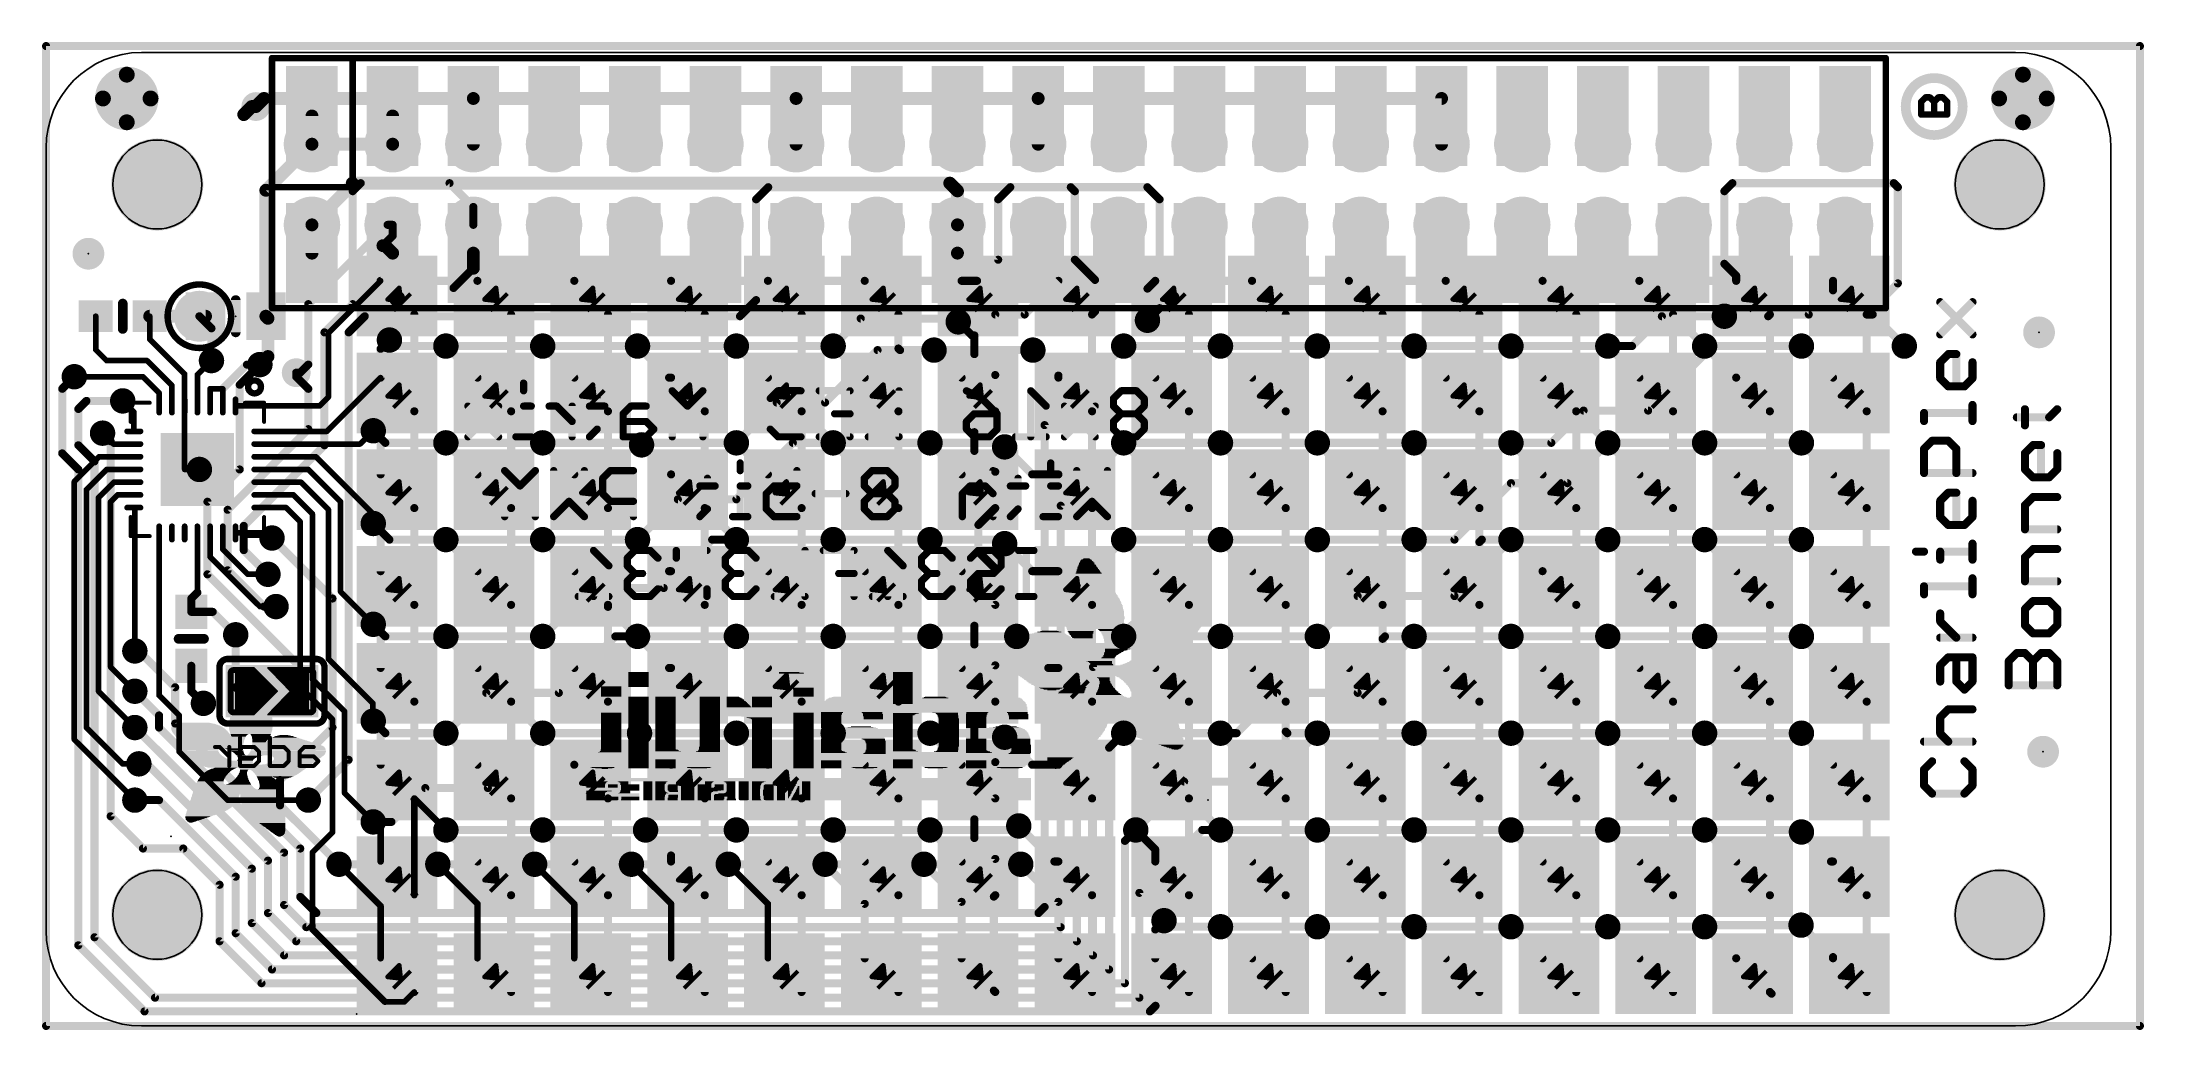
# Model space of a CAD drawing. Extents: x -0.1 to 66, y -0.1 to 31.
import ezdxf

# ---------------------------------------------------------------- set-up
doc = ezdxf.new("R2010")
doc.units = 0
for name, color, linetype in [('1', 12, 'CONTINUOUS'), ('16', 132, 'CONTINUOUS'), ('17', 110, 'CONTINUOUS'), ('18', 110, 'CONTINUOUS'), ('20', 53, 'CONTINUOUS'), ('21', 40, 'CONTINUOUS'), ('22', 6, 'CONTINUOUS'), ('23', 40, 'CONTINUOUS'), ('24', 6, 'CONTINUOUS'), ('30', 253, 'CONTINUOUS'), ('32', 253, 'CONTINUOUS')]:
    doc.layers.add(name, color=color, linetype=linetype)

# ---------------------------------------------------------------- blocks, each defined once
blk = doc.blocks.new('RECT')
blk.add_solid([(-0.5, -0.5), (0.5, -0.5), (-0.5, 0.5), (0.5, 0.5)])
blk = doc.blocks.new('PIE')
at = {"const_width": 0.5}
blk.add_lwpolyline([(0, -0.25, 1), (0, 0.25, 1), (0, -0.25)], format="xyb", dxfattribs=at)
blk = doc.blocks.new('ROUNDP')
at = {"const_width": 0.5}
blk.add_lwpolyline([(0, -0.25, 1), (0, 0.25, 1), (0, -0.25)], format="xyb", dxfattribs=at)
blk = doc.blocks.new('RECT121920X243840R50')
at = {"const_width": 0.1905}
blk.add_lwpolyline([(0.2858, -0.5715), (0.2858, 0.5715, 0.4142), (0.1905, 0.6668), (-0.1905, 0.6668, 0.4142), (-0.2858, 0.5715), (-0.2858, -0.5715, 0.4142), (-0.1905, -0.6668), (0.1905, -0.6668, 0.4142)], format="xyb", close=True, dxfattribs=at)
blk.add_solid([(-0.2159, -0.5969), (0.2159, -0.5969), (-0.2159, 0.5969), (0.2159, 0.5969)])
blk = doc.blocks.new('RECT28800X96000R100')
at = {"const_width": 0.09}
blk.add_lwpolyline([(0.045, -0.21), (0.045, 0.21, 0.4142), (0, 0.255), (0, 0.255, 0.4142), (-0.045, 0.21), (-0.045, -0.21, 0.4142), (0, -0.255), (0, -0.255, 0.4142)], format="xyb", close=True, dxfattribs=at)
blk.add_solid([(-0.0225, -0.2325), (0.0225, -0.2325), (-0.0225, 0.2325), (0.0225, 0.2325)])
blk = doc.blocks.new('ROUNDV')
at = {"const_width": 0.5}
blk.add_lwpolyline([(0, -0.25, 1), (0, 0.25, 1), (0, -0.25)], format="xyb", dxfattribs=at)

msp = doc.modelspace()

# ---------------------------------------------------------------- linework, layer by layer
at = {"layer": '1'}
for points, const_width in [([(6.858, 29.21), (6.604, 28.956)], 0.4064), ([(13.45, 29.21), (6.858, 29.21)], 0.4064), ([(23.61, 29.21), (13.45, 29.21)], 0.4064), ([(13.45, 29.21), (13.45, 27.77)], 0.4064), ([(23.61, 27.77), (23.61, 29.21)], 0.4064), ([(23.61, 29.21), (31.23, 29.21)], 0.4064), ([(31.23, 27.77), (31.23, 29.21)], 0.4064), ([(31.23, 29.21), (43.93, 29.21)], 0.4064), ([(43.93, 29.21), (43.93, 27.77)], 0.4064), ([(6.919, 26.319), (8.37, 27.77)], 0.4064), ([(8.37, 27.77), (10.91, 27.77)], 0.4064), ([(6.919, 22.352), (6.919, 26.319)], 0.4064), ([(9.64, 26.5), (8.37, 25.23)], 0.4064), ([(9.64, 26.543), (28.448, 26.543)], 0.4064), ([(9.64, 26.543), (9.64, 26.5)], 0.4064), ([(28.448, 26.543), (28.69, 26.301)], 0.4064), ([(28.69, 26.301), (28.69, 25.23)], 0.4064), ([(29.972, 26.035), (30.353, 26.416)], 0.254), ([(30.353, 26.416), (32.258, 26.416)], 0.254), ([(32.258, 26.416), (32.385, 26.289)], 0.254), ([(52.832, 26.289), (53.086, 26.543)], 0.254), ([(53.086, 26.543), (58.166, 26.543)], 0.254), ([(58.166, 26.543), (58.293, 26.416)], 0.254), ([(58.293, 26.416), (58.293, 23.3868)], 0.254), ([(29.972, 24.13), (29.972, 26.035)], 0.254), ([(32.385, 26.289), (32.385, 24.13)], 0.254), ([(52.832, 24.003), (52.832, 26.289)], 0.254), ([(8.255, 22.733), (10.752, 25.23)], 0.254), ([(10.752, 25.23), (10.91, 25.23)], 0.254), ([(29.3085, 23.4665), (29.972, 24.13)], 0.254), ([(32.385, 24.13), (33.02, 23.495)], 0.254), ([(53.2034, 23.6316), (52.832, 24.003)], 0.254), ([(8.89, 21.8252), (10.5314, 23.4665)], 0.1778), ([(13.5794, 23.4665), (10.5314, 23.4665)], 0.254), ([(16.6274, 23.4665), (13.5794, 23.4665)], 0.254), ([(16.6274, 23.4665), (19.6754, 23.4665)], 0.254), ([(19.6754, 23.4665), (22.7234, 23.4665)], 0.254), ([(25.7714, 23.4665), (22.7234, 23.4665)], 0.254), ([(28.8194, 23.4665), (25.7714, 23.4665)], 0.254), ([(28.8194, 23.4665), (29.3085, 23.4665)], 0.254), ([(30.8067, 22.4059), (31.8674, 23.4665)], 0.254), ([(33.02, 23.495), (33.02, 22.4978)], 0.254), ([(34.9154, 23.4665), (34.671, 23.2222)], 0.254), ([(34.671, 23.2222), (34.671, 22.225)], 0.254), ([(37.9634, 23.4665), (34.9154, 23.4665)], 0.254), ([(41.0114, 23.4665), (37.9634, 23.4665)], 0.254), ([(41.0114, 23.4665), (44.0594, 23.4665)], 0.254), ([(44.0594, 23.4665), (47.1074, 23.4665)], 0.254), ([(47.1074, 23.4665), (50.1554, 23.4665)], 0.254), ([(50.1554, 23.4665), (53.2034, 23.4665)], 0.254), ([(53.2034, 23.4665), (53.2034, 23.6316)], 0.254), ([(56.2514, 23.1679), (55.4894, 22.4059)], 0.254), ([(56.2514, 23.4665), (56.2514, 23.1679)], 0.254), ([(58.293, 23.3868), (57.312, 22.4059)], 0.254), ([(5.019, 22.352), (3.263, 22.352)], 0.4064), ([(6.985, 22.286), (6.919, 22.352)], 0.4064), ([(8.255, 20.828), (8.255, 22.733)], 0.254), ([(11.592, 19.3579), (11.592, 22.4059)], 0.254), ([(14.64, 19.3579), (14.64, 22.4059)], 0.254), ([(17.688, 19.3579), (17.688, 22.4059)], 0.254), ([(20.736, 22.4059), (20.736, 19.3579)], 0.254), ([(23.784, 22.4059), (23.784, 19.3579)], 0.254), ([(26.832, 22.4059), (26.832, 21.336)], 0.254), ([(29.2227, 21.7485), (29.88, 22.4059)], 0.254), ([(29.88, 22.4059), (30.8067, 22.4059)], 0.254), ([(33.02, 22.4978), (32.928, 22.4059)], 0.254), ([(32.928, 19.3579), (32.928, 22.4059)], 0.254), ([(35.976, 19.3579), (35.976, 22.4059)], 0.254), ([(39.024, 22.4059), (39.024, 19.3579)], 0.254), ([(42.072, 19.3579), (42.072, 22.4059)], 0.254), ([(45.12, 22.4059), (45.12, 19.3579)], 0.254), ([(48.168, 19.3579), (48.168, 22.4059)], 0.254), ([(52.2097, 21.4122), (51.216, 22.4059)], 0.254), ([(51.216, 19.3579), (51.216, 22.4059)], 0.254), ([(54.2102, 22.352), (54.264, 22.4059)], 0.254), ([(54.264, 19.3579), (54.264, 22.4059)], 0.254), ([(54.264, 22.4059), (55.4894, 22.4059)], 0.254), ([(57.312, 22.4059), (57.312, 19.3579)], 0.254), ([(57.312, 22.4059), (57.5025, 22.4059)], 0.254), ([(57.5025, 22.4059), (58.4962, 21.4122)], 0.254), ([(1.563, 21.297), (1.563, 22.352)], 0.1778), ([(3.263, 21.629), (3.263, 22.352)], 0.1778), ([(6.985, 21.082), (6.985, 22.286)], 0.4064), ([(8.89, 19.812), (8.89, 21.8252)], 0.1778), ([(29.1404, 21.7485), (28.7147, 22.1742)], 0.254), ([(29.2227, 21.7485), (29.1404, 21.7485)], 0.254), ([(29.2227, 21.1582), (29.2227, 21.7485)], 0.254), ([(52.832, 22.352), (54.2102, 22.352)], 0.254), ([(1.905, 20.955), (1.563, 21.297)], 0.1778), ([(4.3625, 20.5295), (3.263, 21.629)], 0.1778), ([(6.731, 20.828), (6.985, 21.082)], 0.4064), ([(10.5314, 21.3264), (10.8077, 21.6027)], 0.254), ([(10.5314, 20.4185), (10.5314, 21.3264)], 0.254), ([(13.5794, 20.4185), (12.5857, 21.4122)], 0.254), ([(16.6274, 20.4185), (15.6337, 21.4122)], 0.254), ([(19.6119, 20.4185), (18.6182, 21.4122)], 0.254), ([(21.7297, 21.4122), (22.7234, 20.4185)], 0.254), ([(25.7714, 20.4185), (24.7777, 21.4122)], 0.254), ([(26.832, 21.336), (26.832, 19.3579)], 0.254), ([(26.8828, 21.2852), (26.832, 21.336)], 0.254), ([(27.9527, 21.2852), (26.8828, 21.2852)], 0.254), ([(27.9527, 21.2852), (28.8194, 20.4185)], 0.254), ([(29.88, 20.5009), (29.2227, 21.1582)], 0.254), ([(31.8674, 20.482), (31.0642, 21.2852)], 0.254), ([(34.9154, 20.4185), (33.9217, 21.4122)], 0.254), ([(37.9634, 20.4185), (36.9697, 21.4122)], 0.254), ([(41.0114, 20.4185), (40.0177, 21.4122)], 0.254), ([(44.0594, 20.4185), (43.0657, 21.4122)], 0.254), ([(47.1074, 20.4185), (46.1137, 21.4122)], 0.254), ([(49.1617, 21.4122), (50.1554, 20.4185)], 0.254), ([(53.2034, 20.4185), (52.2097, 21.4122)], 0.254), ([(52.2097, 21.4122), (52.2097, 21.4122)], 0.254), ([(56.2514, 20.4185), (55.2577, 21.4122)], 0.254), ([(0.889, 20.447), (3.048, 20.447)], 0.1778), ([(3.175, 20.955), (1.905, 20.955)], 0.1778), ([(3.048, 20.447), (3.556, 19.939)], 0.1778), ([(3.9625, 20.1675), (3.175, 20.955)], 0.1778), ([(4.3625, 19.526), (4.3625, 20.5295)], 0.1778), ([(4.7625, 20.5105), (5.207, 20.955)], 0.1778), ([(4.7625, 19.526), (4.7625, 20.5105)], 0.1778), ([(5.5625, 20.066), (6.3245, 20.828)], 0.254), ([(6.3245, 20.828), (6.731, 20.828)], 0.254), ([(7.874, 20.574), (8.001, 20.574)], 0.254), ([(8.001, 20.574), (8.255, 20.828)], 0.254), ([(19.6754, 20.4185), (19.6119, 20.4185)], 0.254), ([(29.88, 19.3579), (29.88, 20.5009)], 0.254), ([(29.88, 20.5009), (29.88, 20.5009)], 0.254), ([(31.8674, 20.4185), (31.8674, 20.482)], 0.254), ([(53.2034, 20.4185), (53.2034, 20.4185)], 0.254), ([(3.556, 19.939), (3.556, 19.5325)], 0.1778), ([(3.9625, 19.526), (3.9625, 20.1675)], 0.1778), ([(5.1625, 19.526), (5.1625, 20.066)], 0.1778), ([(5.1625, 20.066), (5.5625, 20.066)], 0.1778), ([(5.5625, 20.066), (5.5625, 19.526)], 0.1778), ([(8.604, 19.526), (8.89, 19.812)], 0.1778), ([(8.8388, 18.726), (10.5314, 20.4185)], 0.1778), ([(2.413, 19.685), (2.7625, 19.3355)], 0.1778), ([(2.7625, 19.3355), (2.7625, 18.726)], 0.1778), ([(3.556, 19.5325), (3.5625, 19.526)], 0.1778), ([(4.3625, 19.526), (4.3625, 17.526)], 0.1778), ([(5.9625, 19.526), (8.604, 19.526)], 0.1778), ([(11.592, 16.3099), (11.592, 19.3579)], 0.254), ([(14.64, 16.3099), (14.64, 19.3579)], 0.254), ([(17.688, 16.3099), (17.688, 19.3579)], 0.254), ([(20.736, 19.3579), (20.736, 16.3099)], 0.254), ([(23.784, 16.3099), (23.784, 19.3579)], 0.254), ([(23.784, 19.3579), (24.7777, 18.3642)], 0.254), ([(26.832, 16.3099), (26.832, 19.3579)], 0.254), ([(29.2227, 18.7005), (29.88, 19.3579)], 0.254), ([(32.928, 16.3099), (32.928, 19.3579)], 0.254), ([(35.976, 16.3099), (35.976, 19.3579)], 0.254), ([(39.024, 19.3579), (39.024, 16.3099)], 0.254), ([(42.072, 16.3099), (42.072, 19.3579)], 0.254), ([(45.12, 19.3579), (45.12, 16.3099)], 0.254), ([(49.1617, 18.3642), (48.168, 19.3579)], 0.254), ([(48.168, 16.3099), (48.168, 19.3579)], 0.254), ([(51.216, 16.3099), (51.216, 19.3579)], 0.254), ([(54.264, 16.3099), (54.264, 19.3579)], 0.254), ([(57.312, 19.3579), (57.312, 16.3099)], 0.254), ([(2.121, 18.326), (1.778, 18.669)], 0.1778), ([(6.7625, 18.726), (8.8388, 18.726)], 0.1778), ([(9.8805, 18.326), (10.2997, 18.7452)], 0.1778), ([(10.5314, 18.5135), (10.2997, 18.7452)], 0.254), ([(10.5314, 17.3705), (10.5314, 18.5135)], 0.254), ([(29.2227, 18.1102), (29.2227, 18.7005)], 0.254), ([(1.67, 17.926), (0.889, 17.145)], 0.1778), ([(2.7625, 17.926), (1.67, 17.926)], 0.1778), ([(2.121, 18.326), (2.7625, 18.326)], 0.1778), ([(6.7625, 18.326), (9.8805, 18.326)], 0.1778), ([(6.7625, 17.926), (8.49, 17.926)], 0.1778), ([(8.49, 17.926), (10.287, 16.129)], 0.1778), ([(13.5794, 17.3705), (12.5857, 18.3642)], 0.254), ([(16.6274, 17.3705), (15.6337, 18.3642)], 0.254), ([(19.6754, 17.3705), (18.7452, 18.3007)], 0.254), ([(22.7234, 17.3705), (21.7297, 18.3642)], 0.254), ([(25.7714, 17.3705), (24.7777, 18.3642)], 0.254), ([(27.8257, 18.3642), (28.8194, 17.3705)], 0.254), ([(29.88, 17.4529), (29.2227, 18.1102)], 0.254), ([(31.0419, 17.3705), (30.1752, 18.2372)], 0.254), ([(34.9154, 17.3705), (33.9217, 18.3642)], 0.254), ([(37.9634, 17.3705), (36.9697, 18.3642)], 0.254), ([(41.0114, 17.3705), (40.0177, 18.3642)], 0.254), ([(43.0657, 18.3642), (44.0594, 17.3705)], 0.254), ([(47.1074, 17.3705), (46.1137, 18.3642)], 0.254), ([(50.1554, 17.3705), (49.1617, 18.3642)], 0.254), ([(49.1617, 18.3642), (49.1617, 18.3642)], 0.254), ([(52.2097, 18.3642), (53.2034, 17.3705)], 0.254), ([(56.2514, 17.3705), (55.2577, 18.3642)], 0.254), ([(0.889, 9.017), (0.889, 17.145)], 0.1778), ([(1.905, 17.526), (1.27, 16.891)], 0.1778), ([(2.14, 17.126), (1.651, 16.637)], 0.1778), ([(2.7625, 17.526), (1.905, 17.526)], 0.1778), ([(2.7625, 17.126), (2.14, 17.126)], 0.1778), ([(4.3625, 17.526), (4.7625, 17.526)], 0.1778), ([(4.826, 17.526), (4.7625, 17.526)], 0.254), ([(6.7625, 17.526), (8.255, 17.526)], 0.1778), ([(6.7625, 17.126), (8.02, 17.126)], 0.1778), ([(8.02, 17.126), (8.89, 16.256)], 0.1778), ([(8.255, 17.526), (9.271, 16.51)], 0.1778), ([(19.6754, 17.3705), (19.6754, 17.3705)], 0.254), ([(29.88, 16.3099), (29.88, 17.4529)], 0.254), ([(29.88, 17.4529), (29.88, 17.4529)], 0.254), ([(31.8674, 17.3705), (31.0419, 17.3705)], 0.254), ([(1.27, 16.891), (1.27, 9.398)], 0.1778), ([(1.651, 16.637), (1.651, 10.541)], 0.1778), ([(2.032, 16.51), (2.248, 16.726)], 0.1778), ([(2.032, 16.51), (2.032, 11.303)], 0.1778), ([(2.248, 16.726), (2.7625, 16.726)], 0.1778), ([(6.7625, 16.726), (7.785, 16.726)], 0.1778), ([(7.785, 16.726), (8.382, 16.129)], 0.1778), ([(9.271, 16.51), (9.271, 13.6779)], 0.1778), ([(2.794, 16.326), (2.7625, 16.326)], 0.1778), ([(2.794, 11.811), (2.794, 16.326)], 0.1778), ([(6.7625, 16.326), (7.55, 16.326)], 0.1778), ([(7.55, 16.326), (8.001, 15.875)], 0.1778), ([(8.001, 15.875), (8.001, 10.668)], 0.1778), ([(8.382, 16.129), (8.382, 10.922)], 0.1778), ([(8.89, 16.256), (8.89, 11.557)], 0.1778), ([(10.5314, 15.5925), (10.2997, 15.8242)], 0.254), ([(10.287, 16.129), (10.287, 15.8369)], 0.1778), ([(10.287, 15.8369), (10.2997, 15.8242)], 0.1778), ([(11.592, 13.2619), (11.592, 16.3099)], 0.254), ([(14.64, 13.2619), (14.64, 16.3099)], 0.254), ([(17.688, 13.2619), (17.688, 16.3099)], 0.254), ([(20.736, 16.3099), (21.7297, 15.3162)], 0.254), ([(20.736, 13.2619), (20.736, 16.3099)], 0.254), ([(23.784, 13.2619), (23.784, 16.3099)], 0.254), ([(26.832, 13.2619), (26.832, 16.3099)], 0.254), ([(29.3497, 15.7795), (29.88, 16.3099)], 0.254), ([(29.3497, 14.9352), (29.3497, 15.7795)], 0.254), ([(32.928, 13.2619), (32.928, 16.3099)], 0.254), ([(35.976, 13.2619), (35.976, 16.3099)], 0.254), ([(39.024, 16.3099), (39.024, 13.2619)], 0.254), ([(42.072, 13.2619), (42.072, 16.3099)], 0.254), ([(45.12, 16.3099), (45.12, 15.24)], 0.254), ([(48.168, 13.2619), (48.168, 16.3099)], 0.254), ([(51.216, 13.2619), (51.216, 16.3099)], 0.254), ([(54.264, 13.2619), (54.264, 16.3099)], 0.254), ([(57.312, 16.3099), (57.312, 13.2619)], 0.254), ([(3.5625, 15.526), (3.5625, 11.9315)], 0.1778), ([(4.7625, 15.526), (4.7625, 13.65)], 0.1778), ([(5.1625, 15.526), (5.1625, 14.7765)], 0.1778), ([(5.5625, 15.526), (5.5625, 15.0115)], 0.1778), ([(5.9625, 15.526), (6.953, 15.526)], 0.1778), ([(6.953, 15.526), (7.112, 15.367)], 0.1778), ([(10.5314, 14.3225), (10.5314, 15.5925)], 0.254), ([(13.5794, 14.3225), (12.5857, 15.3162)], 0.254), ([(15.6337, 15.3162), (16.6274, 14.3225)], 0.254), ([(19.6119, 14.3225), (18.6182, 15.3162)], 0.254), ([(22.7234, 14.3225), (21.7297, 15.3162)], 0.254), ([(25.7714, 14.3225), (24.7777, 15.3162)], 0.254), ([(27.8257, 15.3162), (28.8194, 14.3225)], 0.254), ([(31.0419, 14.3225), (30.1752, 15.1892)], 0.254), ([(33.9217, 15.3162), (34.9154, 14.3225)], 0.254), ([(37.9634, 14.3225), (36.9697, 15.3162)], 0.254), ([(41.0114, 14.3225), (40.0177, 15.3162)], 0.254), ([(44.0594, 14.3225), (43.0657, 15.3162)], 0.254), ([(45.1962, 15.3162), (45.12, 15.24)], 0.254), ([(45.12, 15.24), (45.12, 13.2619)], 0.254), ([(46.1137, 15.3162), (45.1962, 15.3162)], 0.254), ([(47.1074, 14.3225), (46.1137, 15.3162)], 0.254), ([(50.1554, 14.3225), (49.1617, 15.3162)], 0.254), ([(53.2034, 14.3225), (52.2097, 15.3162)], 0.254), ([(56.2514, 14.3225), (55.2577, 15.3162)], 0.254), ([(5.1625, 14.7765), (6.731, 13.208)], 0.1778), ([(5.5625, 15.0115), (6.35, 14.224)], 0.1778), ([(29.88, 14.4049), (29.3497, 14.9352)], 0.254), ([(6.35, 14.224), (6.985, 14.224)], 0.1778), ([(19.6754, 14.3225), (19.6119, 14.3225)], 0.254), ([(29.88, 13.2619), (29.88, 14.4049)], 0.254), ([(29.88, 14.4049), (29.88, 14.4049)], 0.254), ([(31.8674, 14.3225), (31.0419, 14.3225)], 0.254), ([(47.1074, 14.3225), (47.1074, 14.3225)], 0.254), ([(4.7625, 13.65), (4.572, 13.4595)], 0.254), ([(4.572, 13.4595), (4.572, 13.042)], 0.254), ([(6.731, 13.208), (7.239, 13.208)], 0.1778), ([(9.271, 13.6779), (10.2997, 12.6492)], 0.1778), ([(11.592, 10.2139), (11.592, 13.2619)], 0.254), ([(14.64, 10.2139), (14.64, 13.2619)], 0.254), ([(17.688, 10.2139), (17.688, 13.2619)], 0.254), ([(17.688, 13.2619), (17.688, 13.1984)], 0.254), ([(17.688, 13.1984), (18.6182, 12.2682)], 0.254), ([(20.736, 10.2139), (20.736, 13.2619)], 0.254), ([(23.784, 10.2139), (23.784, 13.2619)], 0.254), ([(26.832, 10.2139), (26.832, 13.2619)], 0.254), ([(29.2227, 12.6045), (29.88, 13.2619)], 0.254), ([(32.928, 10.2139), (32.928, 13.2619)], 0.254), ([(35.976, 13.2619), (35.976, 10.2139)], 0.254), ([(39.024, 13.2619), (39.024, 10.2139)], 0.254), ([(42.072, 12.192), (42.072, 13.2619)], 0.254), ([(45.12, 13.2619), (45.12, 10.2139)], 0.254), ([(48.168, 10.2139), (48.168, 13.2619)], 0.254), ([(51.216, 10.2139), (51.216, 13.2619)], 0.254), ([(54.264, 10.2139), (54.264, 13.2619)], 0.254), ([(57.312, 13.2619), (57.312, 10.2139)], 0.254), ([(4.572, 13.042), (5.246, 13.042)], 0.254), ([(5.246, 13.042), (5.969, 12.319)], 0.254), ([(10.5314, 12.4175), (10.2997, 12.6492)], 0.254), ([(29.2227, 12.0142), (29.2227, 12.6045)], 0.254), ([(3.5625, 11.9315), (3.556, 11.938)], 0.1778), ([(3.556, 11.938), (3.556, 10.414)], 0.1778), ([(10.5314, 11.2745), (10.5314, 12.4175)], 0.254), ([(12.5857, 12.2682), (13.5794, 11.2745)], 0.254), ([(16.6274, 11.2745), (15.6337, 12.2682)], 0.254), ([(19.6119, 11.2745), (18.6182, 12.2682)], 0.254), ([(22.7234, 11.2745), (21.7297, 12.2682)], 0.254), ([(25.7714, 11.2745), (24.7777, 12.2682)], 0.254), ([(27.8257, 12.2682), (28.8194, 11.2745)], 0.254), ([(29.88, 11.3569), (29.2227, 12.0142)], 0.254), ([(31.5499, 11.2745), (30.5562, 12.2682)], 0.254), ([(34.9154, 11.2745), (33.9217, 12.2682)], 0.254), ([(37.9634, 11.2745), (36.9697, 12.2682)], 0.254), ([(41.0114, 11.2745), (40.0177, 12.2682)], 0.254), ([(42.1482, 12.2682), (42.072, 12.192)], 0.254), ([(42.072, 10.2139), (42.072, 12.192)], 0.254), ([(43.0657, 12.2682), (42.1482, 12.2682)], 0.254), ([(44.0594, 11.2745), (43.0657, 12.2682)], 0.254), ([(47.1074, 11.2745), (46.1137, 12.2682)], 0.254), ([(50.1554, 11.2745), (49.1617, 12.2682)], 0.254), ([(52.2097, 12.2682), (53.2034, 11.2745)], 0.254), ([(56.2514, 11.2745), (55.2577, 12.2682)], 0.254), ([(2.032, 11.303), (2.794, 10.541)], 0.1778), ([(4.572, 10.541), (4.572, 11.342)], 0.254), ([(8.89, 11.557), (10.287, 10.16)], 0.1778), ([(19.6754, 11.2745), (19.6119, 11.2745)], 0.254), ([(29.88, 11.3569), (29.88, 10.2139)], 0.254), ([(31.8674, 11.2745), (31.5499, 11.2745)], 0.254), ([(2.794, 9.398), (1.651, 10.541)], 0.1778), ([(4.572, 10.541), (4.953, 10.16)], 0.254), ([(8.001, 10.668), (9.017, 9.652)], 0.1778), ([(8.382, 10.922), (9.398, 9.906)], 0.1778), ([(3.556, 10.414), (4.191, 9.779)], 0.1778), ([(9.398, 9.906), (9.398, 7.3279)], 0.1778), ([(10.287, 10.16), (10.287, 9.6139)], 0.1778), ([(11.592, 7.1659), (11.592, 10.2139)], 0.254), ([(14.64, 7.1659), (14.64, 10.2139)], 0.254), ([(15.6337, 9.2202), (14.64, 10.2139)], 0.254), ([(17.688, 7.1659), (17.688, 10.2139)], 0.254), ([(20.736, 10.2139), (20.736, 7.1659)], 0.254), ([(20.736, 10.2139), (20.736, 10.2139)], 0.254), ([(23.784, 7.1659), (23.784, 10.2139)], 0.254), ([(26.832, 7.1659), (26.832, 10.2139)], 0.254), ([(29.2227, 9.5565), (29.88, 10.2139)], 0.254), ([(29.88, 10.2139), (29.88, 10.2139)], 0.254), ([(32.928, 7.1659), (32.928, 10.2139)], 0.254), ([(35.976, 7.1659), (35.976, 10.2139)], 0.254), ([(39.024, 9.271), (39.024, 10.2139)], 0.254), ([(42.072, 7.1659), (42.072, 10.2139)], 0.254), ([(45.12, 10.2139), (45.12, 7.1659)], 0.254), ([(48.168, 7.1659), (48.168, 10.2139)], 0.254), ([(51.216, 7.1659), (51.216, 10.2139)], 0.254), ([(54.264, 7.1659), (54.264, 10.2139)], 0.254), ([(57.312, 10.2139), (57.312, 7.1659)], 0.254), ([(1.27, 9.398), (2.413, 8.255)], 0.1778), ([(4.191, 9.779), (4.191, 8.636)], 0.1778), ([(9.017, 9.652), (9.017, 6.096)], 0.1778), ([(10.5314, 9.3695), (10.2997, 9.6012)], 0.254), ([(10.287, 9.6139), (10.2997, 9.6012)], 0.1778), ([(10.5314, 8.2265), (10.5314, 9.3695)], 0.254), ([(13.5794, 8.2265), (12.5857, 9.2202)], 0.254), ([(15.6337, 9.2202), (15.6337, 9.2202)], 0.254), ([(16.6274, 8.2265), (15.6337, 9.2202)], 0.254), ([(19.6754, 8.2265), (18.6817, 9.2202)], 0.254), ([(22.7234, 8.2265), (21.7297, 9.2202)], 0.254), ([(25.7714, 8.2265), (24.7777, 9.2202)], 0.254), ([(27.8257, 9.2202), (28.8194, 8.2265)], 0.254), ([(29.2227, 8.9662), (29.2227, 9.5565)], 0.254), ([(33.9217, 9.2202), (34.9154, 8.2265)], 0.254), ([(37.9634, 8.2265), (36.9697, 9.2202)], 0.254), ([(39.024, 7.1659), (39.024, 9.271)], 0.254), ([(39.0748, 9.2202), (39.024, 9.271)], 0.254), ([(40.0177, 9.2202), (39.0748, 9.2202)], 0.254), ([(41.0114, 8.2265), (40.0177, 9.2202)], 0.254), ([(44.0594, 8.2265), (43.0657, 9.2202)], 0.254), ([(47.1074, 8.2265), (46.1137, 9.2202)], 0.254), ([(50.1554, 8.2265), (49.1617, 9.2202)], 0.254), ([(52.2097, 9.2202), (53.2034, 8.2265)], 0.254), ([(56.2514, 8.2265), (55.2577, 9.2202)], 0.254), ([(2.794, 7.112), (0.889, 9.017)], 0.1778), ([(4.191, 8.636), (5.715, 7.112)], 0.1778), ([(29.88, 8.3089), (29.2227, 8.9662)], 0.254), ([(31.0419, 8.2265), (30.1752, 9.0932)], 0.254), ([(2.413, 8.255), (2.921, 8.255)], 0.1778), ([(16.6274, 8.2265), (16.6274, 8.2265)], 0.254), ([(29.88, 7.1659), (29.88, 8.3089)], 0.254), ([(29.88, 8.3089), (29.88, 8.3089)], 0.254), ([(31.8674, 8.2265), (31.0419, 8.2265)], 0.254), ([(9.398, 7.3279), (10.2997, 6.4262)], 0.1778), ([(14.64, 4.1179), (14.64, 7.1659)], 0.254), ([(17.688, 4.1179), (17.688, 7.1659)], 0.254), ([(20.736, 7.1659), (20.736, 4.1179)], 0.254), ([(23.784, 4.1179), (23.784, 7.1659)], 0.254), ([(26.832, 4.1179), (26.832, 7.1659)], 0.254), ([(29.2227, 6.5085), (29.88, 7.1659)], 0.254), ([(32.928, 4.1179), (32.928, 7.1659)], 0.254), ([(35.976, 7.1659), (35.976, 4.1179)], 0.254), ([(36.9697, 6.1722), (35.976, 7.1659)], 0.254), ([(39.024, 4.1179), (39.024, 7.1659)], 0.254), ([(42.072, 4.1179), (42.072, 7.1659)], 0.254), ([(45.12, 7.1659), (45.12, 4.1179)], 0.254), ([(48.168, 4.1179), (48.168, 7.1659)], 0.254), ([(51.216, 4.1179), (51.216, 7.1659)], 0.254), ([(54.264, 4.1179), (54.264, 7.1659)], 0.254), ([(57.312, 4.1179), (57.312, 7.1659)], 0.254), ([(8.255, 7.112), (5.715, 7.112)], 0.1778), ([(11.592, 4.1179), (11.592, 7.1659)], 0.2032), ([(12.5857, 6.1722), (11.592, 7.1659)], 0.2032), ([(29.2227, 5.9182), (29.2227, 6.5085)], 0.254), ([(9.017, 6.096), (8.382, 5.461)], 0.1778), ([(10.5314, 6.1945), (10.2997, 6.4262)], 0.2032), ([(10.5314, 5.1785), (10.5314, 6.1945)], 0.2032), ([(12.5857, 6.1722), (13.5794, 5.1785)], 0.254), ([(12.5857, 6.1722), (12.5857, 6.1722)], 0.2032), ([(16.6274, 5.1785), (15.6337, 6.1722)], 0.254), ([(19.6754, 5.369), (18.8722, 6.1722)], 0.254), ([(22.7234, 5.1785), (21.7297, 6.1722)], 0.254), ([(25.7714, 5.1785), (24.7777, 6.1722)], 0.254), ([(28.8194, 5.1785), (27.8257, 6.1722)], 0.254), ([(29.88, 5.2609), (29.2227, 5.9182)], 0.254), ([(31.7404, 5.1785), (30.6197, 6.2992)], 0.254), ([(34.9154, 5.5595), (34.3027, 6.1722)], 0.254), ([(37.9634, 5.1785), (36.9697, 6.1722)], 0.254), ([(36.9697, 6.1722), (36.9697, 6.1722)], 0.254), ([(41.0114, 5.1785), (40.0177, 6.1722)], 0.254), ([(44.0594, 5.1785), (43.0657, 6.1722)], 0.254), ([(47.1074, 5.1785), (46.1137, 6.1722)], 0.254), ([(50.1554, 5.1785), (49.1617, 6.1722)], 0.254), ([(52.2097, 6.1722), (53.2034, 5.1785)], 0.254), ([(56.1879, 5.1785), (55.2577, 6.1087)], 0.254), ([(8.382, 5.461), (8.382, 3.175)], 0.1778), ([(19.6754, 5.1785), (19.6754, 5.369)], 0.254), ([(29.88, 5.2609), (29.88, 4.1179)], 0.254), ([(31.8674, 5.1785), (31.7404, 5.1785)], 0.254), ([(34.9154, 5.1785), (34.9154, 5.5595)], 0.254), ([(56.2514, 5.1785), (56.1879, 5.1785)], 0.254), ([(10.5314, 3.7815), (9.2202, 5.0927)], 0.2032), ([(13.5794, 3.845), (12.3317, 5.0927)], 0.2032), ([(16.6274, 3.845), (15.3797, 5.0927)], 0.2032), ([(19.6754, 3.845), (18.4277, 5.0927)], 0.2032), ([(22.7234, 3.845), (21.4757, 5.0927)], 0.2032), ([(25.7714, 3.845), (24.5237, 5.0927)], 0.254), ([(28.8194, 3.9085), (27.6352, 5.0927)], 0.254), ([(31.8674, 3.9085), (30.6832, 5.0927)], 0.254), ([(11.592, 1.0699), (11.592, 4.1179)], 0.254), ([(14.64, 1.0699), (14.64, 4.1179)], 0.254), ([(17.688, 1.0699), (17.688, 4.1179)], 0.254), ([(20.736, 4.1179), (20.736, 1.0699)], 0.254), ([(23.784, 1.0699), (23.784, 4.1179)], 0.254), ([(25.7714, 2.1305), (25.7714, 3.845)], 0.254), ([(26.832, 1.0699), (26.832, 4.1179)], 0.254), ([(28.8194, 2.1305), (28.8194, 3.9085)], 0.254), ([(29.8354, 4.0732), (29.88, 4.1179)], 0.254), ([(29.8354, 4.0732), (29.8354, 1.1145)], 0.254), ([(29.88, 4.1179), (29.88, 4.1179)], 0.254), ([(31.8674, 2.1305), (31.8674, 3.9085)], 0.254), ([(32.928, 1.0699), (32.928, 4.1179)], 0.254), ([(35.976, 1.0699), (35.976, 4.1179)], 0.254), ([(39.024, 1.0699), (39.024, 4.1179)], 0.254), ([(42.072, 4.1179), (42.072, 1.0699)], 0.254), ([(45.12, 4.1179), (45.12, 1.0699)], 0.254), ([(48.168, 1.0699), (48.168, 4.1179)], 0.254), ([(51.216, 1.0699), (51.216, 4.1179)], 0.254), ([(54.264, 1.0699), (54.264, 4.1179)], 0.254), ([(57.312, 1.0699), (57.312, 4.1179)], 0.254), ([(10.5314, 2.1305), (10.5314, 3.7815)], 0.2032), ([(13.5794, 2.1305), (13.5794, 3.845)], 0.2032), ([(16.6274, 2.1305), (16.6274, 3.845)], 0.2032), ([(19.6754, 2.1305), (19.6754, 3.845)], 0.2032), ([(22.7234, 2.1305), (22.7234, 3.845)], 0.2032), ([(34.9154, 3.0384), (35.1917, 3.3147)], 0.254), ([(8.382, 3.175), (8.382, 3.048)], 0.2032), ([(8.382, 3.048), (10.668, 0.762)], 0.2032), ([(34.9154, 2.1305), (34.9154, 3.0384)], 0.254), ([(36.9697, 3.1242), (37.9634, 2.1305)], 0.254), ([(41.0114, 2.1305), (40.0177, 3.1242)], 0.254), ([(44.0594, 2.1305), (43.0657, 3.1242)], 0.254), ([(47.1074, 2.1305), (46.1137, 3.1242)], 0.254), ([(50.1554, 2.1305), (49.1617, 3.1242)], 0.254), ([(53.2034, 2.1305), (52.2097, 3.1242)], 0.254), ([(56.2514, 2.1686), (55.245, 3.175)], 0.254), ([(53.2034, 2.1305), (53.2034, 2.1305)], 0.254), ([(56.2514, 2.1305), (56.2514, 2.1686)], 0.254), ([(10.668, 0.762), (11.2842, 0.762)], 0.1778), ([(11.2842, 0.762), (11.592, 1.0699)], 0.1778), ([(29.8354, 1.1145), (29.88, 1.0699)], 0.254), ([(54.3179, 1.016), (54.264, 1.0699)], 0.254)]:
    msp.add_lwpolyline(points, dxfattribs=dict(at, const_width=const_width))
for points, const_width in [([(6.5322, 29.0278, 1), (6.6758, 28.8842)], 0.2032), ([(6.858, 29.3116, 1), (6.858, 29.1084)], 0.2032), ([(6.9298, 29.1382, 1), (6.7862, 29.2818)], 0.2032), ([(13.45, 29.3116, 1), (13.45, 29.1084)], 0.2032), ([(13.5516, 29.21, 1), (13.3484, 29.21)], 0.2032), ([(13.45, 29.1084, 1), (13.45, 29.3116)], 0.2032), ([(23.7116, 29.21, 1), (23.5084, 29.21)], 0.2032), ([(23.61, 29.3116, 1), (23.61, 29.1084)], 0.2032), ([(23.61, 29.1084, 1), (23.61, 29.3116)], 0.2032), ([(31.3316, 29.21, 1), (31.1284, 29.21)], 0.2032), ([(31.23, 29.3116, 1), (31.23, 29.1084)], 0.2032), ([(31.23, 29.1084, 1), (31.23, 29.3116)], 0.2032), ([(44.0316, 29.21, 1), (43.8284, 29.21)], 0.2032), ([(43.93, 29.1084, 1), (43.93, 29.3116)], 0.2032), ([(8.37, 27.8716, 1), (8.37, 27.6684)], 0.2032), ([(8.4418, 27.6982, 1), (8.2982, 27.8418)], 0.2032), ([(10.91, 27.6684, 1), (10.91, 27.8716)], 0.2032), ([(13.3484, 27.77, 1), (13.5516, 27.77)], 0.2032), ([(23.5084, 27.77, 1), (23.7116, 27.77)], 0.2032), ([(31.1284, 27.77, 1), (31.3316, 27.77)], 0.2032), ([(43.8284, 27.77, 1), (44.0316, 27.77)], 0.2032), ([(7.0206, 26.319, 1), (6.8174, 26.319)], 0.2032), ([(6.8472, 26.3908, 1), (6.9908, 26.2472)], 0.2032), ([(9.64, 26.6446, 1), (9.64, 26.4414)], 0.2032), ([(9.7416, 26.543, 1), (9.5384, 26.543)], 0.2032), ([(9.5384, 26.5, 1), (9.7416, 26.5)], 0.2032), ([(9.7118, 26.4282, 1), (9.5682, 26.5718)], 0.2032), ([(28.5198, 26.6148, 1), (28.3762, 26.4712)], 0.2032), ([(28.448, 26.4414, 1), (28.448, 26.6446)], 0.2032), ([(28.7916, 26.301, 1), (28.5884, 26.301)], 0.2032), ([(28.6182, 26.2292, 1), (28.7618, 26.3728)], 0.2032), ([(30.353, 26.4795, 1), (30.353, 26.3525)], 0.127), ([(30.3979, 26.3711, 1), (30.3081, 26.4609)], 0.127), ([(32.3029, 26.4609, 1), (32.2131, 26.3711)], 0.127), ([(32.258, 26.3525, 1), (32.258, 26.4795)], 0.127), ([(53.086, 26.6065, 1), (53.086, 26.4795)], 0.127), ([(53.1309, 26.4981, 1), (53.0411, 26.5879)], 0.127), ([(58.2109, 26.5879, 1), (58.1211, 26.4981)], 0.127), ([(58.166, 26.4795, 1), (58.166, 26.6065)], 0.127), ([(58.3565, 26.416, 1), (58.2295, 26.416)], 0.127), ([(58.2481, 26.3711, 1), (58.3379, 26.4609)], 0.127), ([(30.0355, 26.035, 1), (29.9085, 26.035)], 0.127), ([(29.9271, 26.0799, 1), (30.0169, 25.9901)], 0.127), ([(32.4485, 26.289, 1), (32.3215, 26.289)], 0.127), ([(32.3401, 26.2441, 1), (32.4299, 26.3339)], 0.127), ([(52.8955, 26.289, 1), (52.7685, 26.289)], 0.127), ([(52.7871, 26.3339, 1), (52.8769, 26.2441)], 0.127), ([(8.2982, 25.3018, 1), (8.4418, 25.1582)], 0.2032), ([(10.752, 25.2935, 1), (10.752, 25.1665)], 0.127), ([(10.7969, 25.1851, 1), (10.7071, 25.2749)], 0.127), ([(10.91, 25.1665, 1), (10.91, 25.2935)], 0.127), ([(28.5884, 25.23, 1), (28.7916, 25.23)], 0.2032), ([(29.9085, 24.13, 1), (30.0355, 24.13)], 0.127), ([(30.0169, 24.0851, 1), (29.9271, 24.1749)], 0.127), ([(32.4299, 24.1749, 1), (32.3401, 24.0851)], 0.127), ([(32.3215, 24.13, 1), (32.4485, 24.13)], 0.127), ([(52.8769, 24.0479, 1), (52.7871, 23.9581)], 0.127), ([(52.7685, 24.003, 1), (52.8955, 24.003)], 0.127), ([(10.5314, 23.53, 1), (10.5314, 23.403)], 0.127), ([(10.5628, 23.4351, 1), (10.4999, 23.498)], 0.0889), ([(13.5794, 23.53, 1), (13.5794, 23.403)], 0.127), ([(13.5794, 23.403, 1), (13.5794, 23.53)], 0.127), ([(16.6274, 23.53, 1), (16.6274, 23.403)], 0.127), ([(16.6274, 23.403, 1), (16.6274, 23.53)], 0.127), ([(19.6754, 23.53, 1), (19.6754, 23.403)], 0.127), ([(19.6754, 23.403, 1), (19.6754, 23.53)], 0.127), ([(22.7234, 23.53, 1), (22.7234, 23.403)], 0.127), ([(22.7234, 23.403, 1), (22.7234, 23.53)], 0.127), ([(25.7714, 23.53, 1), (25.7714, 23.403)], 0.127), ([(25.7714, 23.403, 1), (25.7714, 23.53)], 0.127), ([(28.8194, 23.53, 1), (28.8194, 23.403)], 0.127), ([(28.8194, 23.403, 1), (28.8194, 23.53)], 0.127), ([(29.2636, 23.5114, 1), (29.3534, 23.4216)], 0.127), ([(29.3085, 23.403, 1), (29.3085, 23.53)], 0.127), ([(31.9123, 23.4216, 1), (31.8225, 23.5114)], 0.127), ([(33.0835, 23.495, 1), (32.9565, 23.495)], 0.127), ([(32.9751, 23.4501, 1), (33.0649, 23.5399)], 0.127), ([(34.7345, 23.2222, 1), (34.6075, 23.2222)], 0.127), ([(34.6261, 23.2671, 1), (34.7159, 23.1773)], 0.127), ([(34.9154, 23.53, 1), (34.9154, 23.403)], 0.127), ([(34.9603, 23.4216, 1), (34.8705, 23.5114)], 0.127), ([(37.9634, 23.53, 1), (37.9634, 23.403)], 0.127), ([(37.9634, 23.403, 1), (37.9634, 23.53)], 0.127), ([(41.0114, 23.53, 1), (41.0114, 23.403)], 0.127), ([(41.0114, 23.403, 1), (41.0114, 23.53)], 0.127), ([(44.0594, 23.53, 1), (44.0594, 23.403)], 0.127), ([(44.0594, 23.403, 1), (44.0594, 23.53)], 0.127), ([(47.1074, 23.53, 1), (47.1074, 23.403)], 0.127), ([(47.1074, 23.403, 1), (47.1074, 23.53)], 0.127), ([(50.1554, 23.53, 1), (50.1554, 23.403)], 0.127), ([(50.1554, 23.403, 1), (50.1554, 23.53)], 0.127), ([(53.2669, 23.6316, 1), (53.1399, 23.6316)], 0.127), ([(53.1399, 23.4665, 1), (53.2669, 23.4665)], 0.127), ([(53.1585, 23.5867, 1), (53.2483, 23.6765)], 0.127), ([(53.2034, 23.403, 1), (53.2034, 23.53)], 0.127), ([(56.3149, 23.4665, 1), (56.1879, 23.4665)], 0.127), ([(56.1879, 23.1679, 1), (56.3149, 23.1679)], 0.127), ([(56.2963, 23.123, 1), (56.2065, 23.2128)], 0.127), ([(58.2295, 23.3868, 1), (58.3565, 23.3868)], 0.127), ([(58.3379, 23.3419, 1), (58.2481, 23.4317)], 0.127), ([(3.263, 22.4536, 1), (3.263, 22.2504)], 0.2032), ([(5.019, 22.2504, 1), (5.019, 22.4536)], 0.2032), ([(6.9908, 22.4238, 1), (6.8472, 22.2802)], 0.2032), ([(8.3185, 22.733, 1), (8.1915, 22.733)], 0.127), ([(8.2101, 22.7779, 1), (8.2999, 22.6881)], 0.127), ([(11.6555, 22.4059, 1), (11.5285, 22.4059)], 0.127), ([(14.7035, 22.4059, 1), (14.5765, 22.4059)], 0.127), ([(17.7515, 22.4059, 1), (17.6245, 22.4059)], 0.127), ([(20.7995, 22.4059, 1), (20.6725, 22.4059)], 0.127), ([(23.8475, 22.4059, 1), (23.7205, 22.4059)], 0.127), ([(26.8955, 22.4059, 1), (26.7685, 22.4059)], 0.127), ([(29.88, 22.4694, 1), (29.88, 22.3424)], 0.127), ([(29.9249, 22.361, 1), (29.8351, 22.4508)], 0.127), ([(30.7618, 22.4508, 1), (30.8516, 22.361)], 0.127), ([(30.8067, 22.3424, 1), (30.8067, 22.4694)], 0.127), ([(32.9915, 22.4059, 1), (32.8645, 22.4059)], 0.127), ([(32.8831, 22.4508, 1), (32.9729, 22.361)], 0.127), ([(32.9565, 22.4978, 1), (33.0835, 22.4978)], 0.127), ([(33.0649, 22.4529, 1), (32.9751, 22.5427)], 0.127), ([(36.0395, 22.4059, 1), (35.9125, 22.4059)], 0.127), ([(39.0875, 22.4059, 1), (38.9605, 22.4059)], 0.127), ([(42.1355, 22.4059, 1), (42.0085, 22.4059)], 0.127), ([(45.1835, 22.4059, 1), (45.0565, 22.4059)], 0.127), ([(48.2315, 22.4059, 1), (48.1045, 22.4059)], 0.127), ([(51.2609, 22.4508, 1), (51.1711, 22.361)], 0.127), ([(51.2795, 22.4059, 1), (51.1525, 22.4059)], 0.127), ([(54.3275, 22.4059, 1), (54.2005, 22.4059)], 0.127), ([(54.264, 22.4694, 1), (54.264, 22.3424)], 0.127), ([(54.3089, 22.361, 1), (54.2191, 22.4508)], 0.127), ([(55.4445, 22.4508, 1), (55.5343, 22.361)], 0.127), ([(55.4894, 22.3424, 1), (55.4894, 22.4694)], 0.127), ([(57.3755, 22.4059, 1), (57.2485, 22.4059)], 0.127), ([(57.312, 22.4694, 1), (57.312, 22.3424)], 0.127), ([(57.2671, 22.4508, 1), (57.3569, 22.361)], 0.127), ([(57.5474, 22.4508, 1), (57.4576, 22.361)], 0.127), ([(57.5025, 22.3424, 1), (57.5025, 22.4694)], 0.127), ([(1.6075, 22.352, 1), (1.5186, 22.352)], 0.0889), ([(3.3075, 22.352, 1), (3.2186, 22.352)], 0.0889), ([(6.8174, 22.352, 1), (7.0206, 22.352)], 0.2032), ([(7.0866, 22.286, 1), (6.8834, 22.286)], 0.2032), ([(6.9132, 22.2142, 1), (7.0568, 22.3578)], 0.2032), ([(8.9345, 21.8252, 1), (8.8456, 21.8252)], 0.0889), ([(8.8586, 21.8566, 1), (8.9214, 21.7937)], 0.0889), ([(28.7596, 22.2191, 1), (28.6698, 22.1293)], 0.127), ([(29.1404, 21.812, 1), (29.1404, 21.685)], 0.127), ([(29.0955, 21.7036, 1), (29.1853, 21.7934)], 0.127), ([(29.2862, 21.7485, 1), (29.1592, 21.7485)], 0.127), ([(29.1778, 21.7934, 1), (29.2676, 21.7036)], 0.127), ([(29.2227, 21.685, 1), (29.2227, 21.812)], 0.127), ([(34.6075, 22.225, 1), (34.7345, 22.225)], 0.127), ([(52.832, 22.4155, 1), (52.832, 22.2885)], 0.127), ([(54.1653, 22.3969, 1), (54.2551, 22.3071)], 0.127), ([(54.2102, 22.2885, 1), (54.2102, 22.4155)], 0.127), ([(1.5944, 21.3284, 1), (1.5316, 21.2656)], 0.0889), ([(1.5186, 21.297, 1), (1.6075, 21.297)], 0.0889), ([(3.2944, 21.6604, 1), (3.2316, 21.5976)], 0.0889), ([(3.2186, 21.629, 1), (3.3075, 21.629)], 0.0889), ([(6.8834, 21.082, 1), (7.0866, 21.082)], 0.2032), ([(7.0568, 21.0102, 1), (6.9132, 21.1538)], 0.2032), ([(10.5949, 21.3264, 1), (10.4679, 21.3264)], 0.127), ([(10.4865, 21.3713, 1), (10.5763, 21.2815)], 0.127), ([(10.8526, 21.5578, 1), (10.7628, 21.6476)], 0.127), ([(12.6306, 21.4571, 1), (12.5408, 21.3673)], 0.127), ([(15.6786, 21.4571, 1), (15.5888, 21.3673)], 0.127), ([(18.6631, 21.4571, 1), (18.5733, 21.3673)], 0.127), ([(21.7746, 21.4571, 1), (21.6848, 21.3673)], 0.127), ([(24.8226, 21.4571, 1), (24.7328, 21.3673)], 0.127), ([(26.8955, 21.336, 1), (26.7685, 21.336)], 0.127), ([(26.8769, 21.3809, 1), (26.7871, 21.2911)], 0.127), ([(26.7685, 21.336, 1), (26.8955, 21.336)], 0.127), ([(26.8828, 21.3487, 1), (26.8828, 21.2217)], 0.127), ([(26.8379, 21.2403, 1), (26.9277, 21.3301)], 0.127), ([(27.9976, 21.3301, 1), (27.9078, 21.2403)], 0.127), ([(27.9527, 21.2217, 1), (27.9527, 21.3487)], 0.127), ([(29.2676, 21.2031, 1), (29.1778, 21.1133)], 0.127), ([(29.1592, 21.1582, 1), (29.2862, 21.1582)], 0.127), ([(31.1091, 21.3301, 1), (31.0193, 21.2403)], 0.127), ([(33.9666, 21.4571, 1), (33.8768, 21.3673)], 0.127), ([(37.0146, 21.4571, 1), (36.9248, 21.3673)], 0.127), ([(40.0626, 21.4571, 1), (39.9728, 21.3673)], 0.127), ([(43.1106, 21.4571, 1), (43.0208, 21.3673)], 0.127), ([(46.1586, 21.4571, 1), (46.0688, 21.3673)], 0.127), ([(49.2066, 21.4571, 1), (49.1168, 21.3673)], 0.127), ([(52.2546, 21.4571, 1), (52.1648, 21.3673)], 0.127), ([(52.2097, 21.4757, 1), (52.2097, 21.3487)], 0.127), ([(52.1648, 21.3673, 1), (52.2546, 21.4571)], 0.127), ([(52.2097, 21.3487, 1), (52.2097, 21.4757)], 0.127), ([(55.3026, 21.4571, 1), (55.2128, 21.3673)], 0.127), ([(58.4513, 21.3673, 1), (58.5411, 21.4571)], 0.127), ([(0.889, 20.4915, 1), (0.889, 20.4026)], 0.0889), ([(1.905, 20.9995, 1), (1.905, 20.9106)], 0.0889), ([(1.8736, 20.9236, 1), (1.9364, 20.9864)], 0.0889), ([(3.0794, 20.4784, 1), (3.0166, 20.4156)], 0.0889), ([(3.048, 20.4026, 1), (3.048, 20.4915)], 0.0889), ([(3.2064, 20.9864, 1), (3.1436, 20.9236)], 0.0889), ([(3.175, 20.9106, 1), (3.175, 20.9995)], 0.0889), ([(4.407, 20.5295, 1), (4.318, 20.5295)], 0.0889), ([(4.3311, 20.4981, 1), (4.3939, 20.5609)], 0.0889), ([(4.807, 20.5105, 1), (4.718, 20.5105)], 0.0889), ([(4.7311, 20.5419, 1), (4.7939, 20.4791)], 0.0889), ([(5.2384, 20.9236, 1), (5.1756, 20.9864)], 0.0889), ([(6.3245, 20.8915, 1), (6.3245, 20.7645)], 0.127), ([(6.3694, 20.7831, 1), (6.2796, 20.8729)], 0.127), ([(6.6592, 20.8998, 1), (6.8028, 20.7562)], 0.2032), ([(6.731, 20.7645, 1), (6.731, 20.8915)], 0.127), ([(7.874, 20.6375, 1), (7.874, 20.5105)], 0.127), ([(7.9561, 20.6189, 1), (8.0459, 20.5291)], 0.127), ([(8.001, 20.5105, 1), (8.001, 20.6375)], 0.127), ([(8.1915, 20.828, 1), (8.3185, 20.828)], 0.127), ([(8.2999, 20.7831, 1), (8.2101, 20.8729)], 0.127), ([(13.5345, 20.3736, 1), (13.6243, 20.4634)], 0.127), ([(16.5825, 20.3736, 1), (16.6723, 20.4634)], 0.127), ([(19.6119, 20.482, 1), (19.6119, 20.355)], 0.127), ([(19.567, 20.3736, 1), (19.6568, 20.4634)], 0.127), ([(19.6754, 20.355, 1), (19.6754, 20.482)], 0.127), ([(22.6785, 20.3736, 1), (22.7683, 20.4634)], 0.127), ([(25.7265, 20.3736, 1), (25.8163, 20.4634)], 0.127), ([(28.7745, 20.3736, 1), (28.8643, 20.4634)], 0.127), ([(29.9435, 20.5009, 1), (29.8165, 20.5009)], 0.127), ([(29.8351, 20.5458, 1), (29.9249, 20.456)], 0.127), ([(29.9249, 20.456, 1), (29.8351, 20.5458)], 0.127), ([(29.8351, 20.456, 1), (29.9249, 20.5458)], 0.127), ([(31.9309, 20.482, 1), (31.8039, 20.482)], 0.127), ([(31.8225, 20.4371, 1), (31.9123, 20.5269)], 0.127), ([(34.8705, 20.3736, 1), (34.9603, 20.4634)], 0.127), ([(37.9185, 20.3736, 1), (38.0083, 20.4634)], 0.127), ([(40.9665, 20.3736, 1), (41.0563, 20.4634)], 0.127), ([(44.0145, 20.3736, 1), (44.1043, 20.4634)], 0.127), ([(47.0625, 20.3736, 1), (47.1523, 20.4634)], 0.127), ([(50.1105, 20.3736, 1), (50.2003, 20.4634)], 0.127), ([(53.2669, 20.4185, 1), (53.1399, 20.4185)], 0.127), ([(53.1585, 20.3736, 1), (53.2483, 20.4634)], 0.127), ([(56.2065, 20.3736, 1), (56.2963, 20.4634)], 0.127), ([(3.6004, 19.939, 1), (3.5116, 19.939)], 0.0889), ([(3.5246, 19.9076, 1), (3.5874, 19.9704)], 0.0889), ([(4.007, 20.1675, 1), (3.9181, 20.1675)], 0.0889), ([(3.9311, 20.1361, 1), (3.9939, 20.1989)], 0.0889), ([(5.207, 20.066, 1), (5.1181, 20.066)], 0.0889), ([(5.1625, 20.1105, 1), (5.1625, 20.0216)], 0.0889), ([(5.5176, 20.1109, 1), (5.6074, 20.0211)], 0.127), ([(5.607, 20.066, 1), (5.518, 20.066)], 0.0889), ([(5.5625, 20.0216, 1), (5.5625, 20.1105)], 0.0889), ([(8.8456, 19.812, 1), (8.9345, 19.812)], 0.0889), ([(8.9214, 19.7806, 1), (8.8586, 19.8434)], 0.0889), ([(10.4679, 20.4185, 1), (10.5949, 20.4185)], 0.127), ([(10.5628, 20.3871, 1), (10.4999, 20.45)], 0.0889), ([(31.8039, 20.4185, 1), (31.9309, 20.4185)], 0.127), ([(53.1399, 20.4185, 1), (53.2669, 20.4185)], 0.127), ([(2.4444, 19.7164, 1), (2.3816, 19.6536)], 0.0889), ([(2.807, 19.3355, 1), (2.7181, 19.3355)], 0.0889), ([(2.7311, 19.3041, 1), (2.7939, 19.3669)], 0.0889), ([(3.5874, 19.5639, 1), (3.5246, 19.5011)], 0.0889), ([(3.5116, 19.5325, 1), (3.6004, 19.5325)], 0.0889), ([(3.5311, 19.4946, 1), (3.5939, 19.5574)], 0.0889), ([(3.9181, 19.526, 1), (4.007, 19.526)], 0.0889), ([(4.407, 19.526, 1), (4.318, 19.526)], 0.0889), ([(4.318, 19.526, 1), (4.407, 19.526)], 0.0889), ([(4.718, 19.526, 1), (4.807, 19.526)], 0.0889), ([(5.1181, 19.526, 1), (5.207, 19.526)], 0.0889), ([(5.518, 19.526, 1), (5.607, 19.526)], 0.0889), ([(5.9625, 19.5705, 1), (5.9625, 19.4815)], 0.0889), ([(8.5726, 19.5574, 1), (8.6354, 19.4946)], 0.0889), ([(8.604, 19.4815, 1), (8.604, 19.5705)], 0.0889), ([(11.6555, 19.3579, 1), (11.5285, 19.3579)], 0.127), ([(11.5285, 19.3579, 1), (11.6555, 19.3579)], 0.127), ([(14.7035, 19.3579, 1), (14.5765, 19.3579)], 0.127), ([(14.5765, 19.3579, 1), (14.7035, 19.3579)], 0.127), ([(17.7515, 19.3579, 1), (17.6245, 19.3579)], 0.127), ([(17.6245, 19.3579, 1), (17.7515, 19.3579)], 0.127), ([(20.7995, 19.3579, 1), (20.6725, 19.3579)], 0.127), ([(20.6725, 19.3579, 1), (20.7995, 19.3579)], 0.127), ([(23.8475, 19.3579, 1), (23.7205, 19.3579)], 0.127), ([(23.8289, 19.4028, 1), (23.7391, 19.313)], 0.127), ([(23.7205, 19.3579, 1), (23.8475, 19.3579)], 0.127), ([(26.8955, 19.3579, 1), (26.7685, 19.3579)], 0.127), ([(26.7685, 19.3579, 1), (26.8955, 19.3579)], 0.127), ([(29.8165, 19.3579, 1), (29.9435, 19.3579)], 0.127), ([(29.9249, 19.313, 1), (29.8351, 19.4028)], 0.127), ([(32.9915, 19.3579, 1), (32.8645, 19.3579)], 0.127), ([(32.8645, 19.3579, 1), (32.9915, 19.3579)], 0.127), ([(36.0395, 19.3579, 1), (35.9125, 19.3579)], 0.127), ([(35.9125, 19.3579, 1), (36.0395, 19.3579)], 0.127), ([(39.0875, 19.3579, 1), (38.9605, 19.3579)], 0.127), ([(38.9605, 19.3579, 1), (39.0875, 19.3579)], 0.127), ([(42.1355, 19.3579, 1), (42.0085, 19.3579)], 0.127), ([(42.0085, 19.3579, 1), (42.1355, 19.3579)], 0.127), ([(45.1835, 19.3579, 1), (45.0565, 19.3579)], 0.127), ([(45.0565, 19.3579, 1), (45.1835, 19.3579)], 0.127), ([(48.2129, 19.4028, 1), (48.1231, 19.313)], 0.127), ([(48.2315, 19.3579, 1), (48.1045, 19.3579)], 0.127), ([(48.1045, 19.3579, 1), (48.2315, 19.3579)], 0.127), ([(51.2795, 19.3579, 1), (51.1525, 19.3579)], 0.127), ([(51.1525, 19.3579, 1), (51.2795, 19.3579)], 0.127), ([(54.3275, 19.3579, 1), (54.2005, 19.3579)], 0.127), ([(54.2005, 19.3579, 1), (54.3275, 19.3579)], 0.127), ([(57.3755, 19.3579, 1), (57.2485, 19.3579)], 0.127), ([(57.2485, 19.3579, 1), (57.3755, 19.3579)], 0.127), ([(1.8094, 18.7004, 1), (1.7466, 18.6376)], 0.0889), ([(2.7181, 18.726, 1), (2.807, 18.726)], 0.0889), ([(6.7625, 18.7705, 1), (6.7625, 18.6816)], 0.0889), ([(8.8074, 18.7574, 1), (8.8703, 18.6946)], 0.0889), ([(8.8388, 18.6816, 1), (8.8388, 18.7705)], 0.0889), ([(10.3446, 18.7901, 1), (10.2548, 18.7003)], 0.127), ([(10.3311, 18.7138, 1), (10.2683, 18.7766)], 0.0889), ([(10.5949, 18.5135, 1), (10.4679, 18.5135)], 0.127), ([(10.4865, 18.4686, 1), (10.5763, 18.5584)], 0.127), ([(29.2862, 18.7005, 1), (29.1592, 18.7005)], 0.127), ([(29.1778, 18.7454, 1), (29.2676, 18.6556)], 0.127), ([(1.67, 17.9705, 1), (1.67, 17.8816)], 0.0889), ([(1.7014, 17.8946, 1), (1.6386, 17.9574)], 0.0889), ([(2.121, 18.3705, 1), (2.121, 18.2815)], 0.0889), ([(2.0896, 18.2946, 1), (2.1524, 18.3574)], 0.0889), ([(2.7625, 18.2815, 1), (2.7625, 18.3705)], 0.0889), ([(2.7625, 17.8816, 1), (2.7625, 17.9705)], 0.0889), ([(6.7625, 18.3705, 1), (6.7625, 18.2815)], 0.0889), ([(6.7625, 17.9705, 1), (6.7625, 17.8816)], 0.0889), ([(8.5214, 17.9574, 1), (8.4586, 17.8946)], 0.0889), ([(8.49, 17.8816, 1), (8.49, 17.9705)], 0.0889), ([(9.8491, 18.3574, 1), (9.9119, 18.2946)], 0.0889), ([(9.8805, 18.2815, 1), (9.8805, 18.3705)], 0.0889), ([(12.6306, 18.4091, 1), (12.5408, 18.3193)], 0.127), ([(15.6786, 18.4091, 1), (15.5888, 18.3193)], 0.127), ([(18.7901, 18.3456, 1), (18.7003, 18.2558)], 0.127), ([(21.7746, 18.4091, 1), (21.6848, 18.3193)], 0.127), ([(24.8226, 18.4091, 1), (24.7328, 18.3193)], 0.127), ([(24.7328, 18.3193, 1), (24.8226, 18.4091)], 0.127), ([(27.8706, 18.4091, 1), (27.7808, 18.3193)], 0.127), ([(29.2676, 18.1551, 1), (29.1778, 18.0653)], 0.127), ([(29.1592, 18.1102, 1), (29.2862, 18.1102)], 0.127), ([(30.2201, 18.2821, 1), (30.1303, 18.1923)], 0.127), ([(33.9666, 18.4091, 1), (33.8768, 18.3193)], 0.127), ([(37.0146, 18.4091, 1), (36.9248, 18.3193)], 0.127), ([(40.0626, 18.4091, 1), (39.9728, 18.3193)], 0.127), ([(43.1106, 18.4091, 1), (43.0208, 18.3193)], 0.127), ([(46.1586, 18.4091, 1), (46.0688, 18.3193)], 0.127), ([(49.2066, 18.4091, 1), (49.1168, 18.3193)], 0.127), ([(49.1617, 18.4277, 1), (49.1617, 18.3007)], 0.127), ([(49.1168, 18.3193, 1), (49.2066, 18.4091)], 0.127), ([(49.1617, 18.3007, 1), (49.1617, 18.4277)], 0.127), ([(52.2546, 18.4091, 1), (52.1648, 18.3193)], 0.127), ([(55.3026, 18.4091, 1), (55.2128, 18.3193)], 0.127), ([(0.8576, 17.1764, 1), (0.9204, 17.1136)], 0.0889), ([(0.9335, 17.145, 1), (0.8446, 17.145)], 0.0889), ([(1.905, 17.5705, 1), (1.905, 17.4815)], 0.0889), ([(1.9364, 17.4946, 1), (1.8736, 17.5574)], 0.0889), ([(2.14, 17.1705, 1), (2.14, 17.0816)], 0.0889), ([(2.1714, 17.0946, 1), (2.1086, 17.1574)], 0.0889), ([(2.7625, 17.4815, 1), (2.7625, 17.5705)], 0.0889), ([(2.7625, 17.0816, 1), (2.7625, 17.1705)], 0.0889), ([(4.318, 17.526, 1), (4.407, 17.526)], 0.0889), ([(4.3625, 17.5705, 1), (4.3625, 17.4815)], 0.0889), ([(4.7625, 17.5895, 1), (4.7625, 17.4625)], 0.127), ([(4.7625, 17.4815, 1), (4.7625, 17.5705)], 0.0889), ([(4.826, 17.4625, 1), (4.826, 17.5895)], 0.127), ([(6.7625, 17.5705, 1), (6.7625, 17.4815)], 0.0889), ([(6.7625, 17.1705, 1), (6.7625, 17.0816)], 0.0889), ([(8.0514, 17.1574, 1), (7.9886, 17.0946)], 0.0889), ([(8.02, 17.0816, 1), (8.02, 17.1705)], 0.0889), ([(8.2864, 17.5574, 1), (8.2236, 17.4946)], 0.0889), ([(8.255, 17.4815, 1), (8.255, 17.5705)], 0.0889), ([(10.4679, 17.3705, 1), (10.5949, 17.3705)], 0.127), ([(13.5345, 17.3256, 1), (13.6243, 17.4154)], 0.127), ([(16.5825, 17.3256, 1), (16.6723, 17.4154)], 0.127), ([(19.7389, 17.3705, 1), (19.6119, 17.3705)], 0.127), ([(19.6119, 17.3705, 1), (19.7389, 17.3705)], 0.127), ([(19.6305, 17.3256, 1), (19.7203, 17.4154)], 0.127), ([(22.6785, 17.3256, 1), (22.7683, 17.4154)], 0.127), ([(25.7265, 17.3256, 1), (25.8163, 17.4154)], 0.127), ([(28.7745, 17.3256, 1), (28.8643, 17.4154)], 0.127), ([(29.9435, 17.4529, 1), (29.8165, 17.4529)], 0.127), ([(29.8351, 17.4978, 1), (29.9249, 17.408)], 0.127), ([(29.9249, 17.408, 1), (29.8351, 17.4978)], 0.127), ([(29.8351, 17.408, 1), (29.9249, 17.4978)], 0.127), ([(31.0419, 17.434, 1), (31.0419, 17.307)], 0.127), ([(30.997, 17.3256, 1), (31.0868, 17.4154)], 0.127), ([(31.8674, 17.307, 1), (31.8674, 17.434)], 0.127), ([(34.8705, 17.3256, 1), (34.9603, 17.4154)], 0.127), ([(37.9185, 17.3256, 1), (38.0083, 17.4154)], 0.127), ([(40.9665, 17.3256, 1), (41.0563, 17.4154)], 0.127), ([(44.0145, 17.3256, 1), (44.1043, 17.4154)], 0.127), ([(47.0625, 17.3256, 1), (47.1523, 17.4154)], 0.127), ([(50.1105, 17.3256, 1), (50.2003, 17.4154)], 0.127), ([(53.1585, 17.3256, 1), (53.2483, 17.4154)], 0.127), ([(56.2065, 17.3256, 1), (56.2963, 17.4154)], 0.127), ([(1.3145, 16.891, 1), (1.2255, 16.891)], 0.0889), ([(1.2386, 16.9224, 1), (1.3014, 16.8596)], 0.0889), ([(1.6955, 16.637, 1), (1.6065, 16.637)], 0.0889), ([(1.6196, 16.6684, 1), (1.6824, 16.6056)], 0.0889), ([(2.0764, 16.51, 1), (1.9875, 16.51)], 0.0889), ([(2.0006, 16.5414, 1), (2.0634, 16.4786)], 0.0889), ([(2.248, 16.7705, 1), (2.248, 16.6815)], 0.0889), ([(2.2794, 16.6946, 1), (2.2166, 16.7574)], 0.0889), ([(2.7625, 16.6815, 1), (2.7625, 16.7705)], 0.0889), ([(6.7625, 16.7705, 1), (6.7625, 16.6815)], 0.0889), ([(7.8164, 16.7574, 1), (7.7536, 16.6946)], 0.0889), ([(7.785, 16.6815, 1), (7.785, 16.7705)], 0.0889), ([(9.3155, 16.51, 1), (9.2266, 16.51)], 0.0889), ([(9.2396, 16.4786, 1), (9.3024, 16.5414)], 0.0889), ([(2.7625, 16.3705, 1), (2.7625, 16.2815)], 0.0889), ([(2.8384, 16.326, 1), (2.7496, 16.326)], 0.0889), ([(2.794, 16.2815, 1), (2.794, 16.3705)], 0.0889), ([(6.7625, 16.3705, 1), (6.7625, 16.2815)], 0.0889), ([(7.5814, 16.3574, 1), (7.5186, 16.2946)], 0.0889), ([(7.55, 16.2815, 1), (7.55, 16.3705)], 0.0889), ([(8.0455, 15.875, 1), (7.9566, 15.875)], 0.0889), ([(7.9696, 15.8436, 1), (8.0324, 15.9064)], 0.0889), ([(8.4264, 16.129, 1), (8.3376, 16.129)], 0.0889), ([(8.3506, 16.0976, 1), (8.4134, 16.1604)], 0.0889), ([(8.9345, 16.256, 1), (8.8456, 16.256)], 0.0889), ([(8.8586, 16.2246, 1), (8.9214, 16.2874)], 0.0889), ([(10.3446, 15.8691, 1), (10.2548, 15.7793)], 0.127), ([(10.3184, 15.8683, 1), (10.2556, 15.8055)], 0.0889), ([(10.3315, 16.129, 1), (10.2426, 16.129)], 0.0889), ([(10.2426, 15.8369, 1), (10.3315, 15.8369)], 0.0889), ([(10.2556, 16.0976, 1), (10.3184, 16.1604)], 0.0889), ([(10.2683, 15.7928, 1), (10.3311, 15.8556)], 0.0889), ([(11.6555, 16.3099, 1), (11.5285, 16.3099)], 0.127), ([(11.5285, 16.3099, 1), (11.6555, 16.3099)], 0.127), ([(14.7035, 16.3099, 1), (14.5765, 16.3099)], 0.127), ([(14.5765, 16.3099, 1), (14.7035, 16.3099)], 0.127), ([(17.7515, 16.3099, 1), (17.6245, 16.3099)], 0.127), ([(17.6245, 16.3099, 1), (17.7515, 16.3099)], 0.127), ([(20.7809, 16.3548, 1), (20.6911, 16.265)], 0.127), ([(20.7995, 16.3099, 1), (20.6725, 16.3099)], 0.127), ([(20.6725, 16.3099, 1), (20.7995, 16.3099)], 0.127), ([(23.8475, 16.3099, 1), (23.7205, 16.3099)], 0.127), ([(23.7205, 16.3099, 1), (23.8475, 16.3099)], 0.127), ([(26.8955, 16.3099, 1), (26.7685, 16.3099)], 0.127), ([(26.7685, 16.3099, 1), (26.8955, 16.3099)], 0.127), ([(29.4132, 15.7795, 1), (29.2862, 15.7795)], 0.127), ([(29.3048, 15.8244, 1), (29.3946, 15.7346)], 0.127), ([(29.8165, 16.3099, 1), (29.9435, 16.3099)], 0.127), ([(29.9249, 16.265, 1), (29.8351, 16.3548)], 0.127), ([(32.9915, 16.3099, 1), (32.8645, 16.3099)], 0.127), ([(32.8645, 16.3099, 1), (32.9915, 16.3099)], 0.127), ([(36.0395, 16.3099, 1), (35.9125, 16.3099)], 0.127), ([(35.9125, 16.3099, 1), (36.0395, 16.3099)], 0.127), ([(39.0875, 16.3099, 1), (38.9605, 16.3099)], 0.127), ([(38.9605, 16.3099, 1), (39.0875, 16.3099)], 0.127), ([(42.1355, 16.3099, 1), (42.0085, 16.3099)], 0.127), ([(42.0085, 16.3099, 1), (42.1355, 16.3099)], 0.127), ([(45.1835, 16.3099, 1), (45.0565, 16.3099)], 0.127), ([(45.0565, 16.3099, 1), (45.1835, 16.3099)], 0.127), ([(48.2315, 16.3099, 1), (48.1045, 16.3099)], 0.127), ([(48.1045, 16.3099, 1), (48.2315, 16.3099)], 0.127), ([(51.2795, 16.3099, 1), (51.1525, 16.3099)], 0.127), ([(51.1525, 16.3099, 1), (51.2795, 16.3099)], 0.127), ([(54.3275, 16.3099, 1), (54.2005, 16.3099)], 0.127), ([(54.2005, 16.3099, 1), (54.3275, 16.3099)], 0.127), ([(57.3755, 16.3099, 1), (57.2485, 16.3099)], 0.127), ([(57.2485, 16.3099, 1), (57.3755, 16.3099)], 0.127), ([(3.6069, 15.526, 1), (3.5181, 15.526)], 0.0889), ([(4.807, 15.526, 1), (4.718, 15.526)], 0.0889), ([(5.207, 15.526, 1), (5.1181, 15.526)], 0.0889), ([(5.607, 15.526, 1), (5.518, 15.526)], 0.0889), ([(5.9625, 15.5705, 1), (5.9625, 15.4816)], 0.0889), ([(6.9844, 15.5574, 1), (6.9216, 15.4946)], 0.0889), ([(6.953, 15.4816, 1), (6.953, 15.5705)], 0.0889), ([(7.0806, 15.3356, 1), (7.1434, 15.3984)], 0.0889), ([(10.5949, 15.5925, 1), (10.4679, 15.5925)], 0.127), ([(10.4865, 15.5476, 1), (10.5763, 15.6374)], 0.127), ([(12.6306, 15.3611, 1), (12.5408, 15.2713)], 0.127), ([(15.6786, 15.3611, 1), (15.5888, 15.2713)], 0.127), ([(18.6631, 15.3611, 1), (18.5733, 15.2713)], 0.127), ([(21.7746, 15.3611, 1), (21.6848, 15.2713)], 0.127), ([(21.6848, 15.2713, 1), (21.7746, 15.3611)], 0.127), ([(24.8226, 15.3611, 1), (24.7328, 15.2713)], 0.127), ([(27.8706, 15.3611, 1), (27.7808, 15.2713)], 0.127), ([(30.2201, 15.2341, 1), (30.1303, 15.1443)], 0.127), ([(33.9666, 15.3611, 1), (33.8768, 15.2713)], 0.127), ([(37.0146, 15.3611, 1), (36.9248, 15.2713)], 0.127), ([(40.0626, 15.3611, 1), (39.9728, 15.2713)], 0.127), ([(43.1106, 15.3611, 1), (43.0208, 15.2713)], 0.127), ([(45.1835, 15.24, 1), (45.0565, 15.24)], 0.127), ([(45.0751, 15.2849, 1), (45.1649, 15.1951)], 0.127), ([(45.0565, 15.24, 1), (45.1835, 15.24)], 0.127), ([(45.1962, 15.3797, 1), (45.1962, 15.2527)], 0.127), ([(45.2411, 15.2713, 1), (45.1513, 15.3611)], 0.127), ([(46.1586, 15.3611, 1), (46.0688, 15.2713)], 0.127), ([(46.1137, 15.2527, 1), (46.1137, 15.3797)], 0.127), ([(49.2066, 15.3611, 1), (49.1168, 15.2713)], 0.127), ([(52.2546, 15.3611, 1), (52.1648, 15.2713)], 0.127), ([(55.3026, 15.3611, 1), (55.2128, 15.2713)], 0.127), ([(5.1939, 14.8079, 1), (5.1311, 14.7451)], 0.0889), ([(5.1181, 14.7765, 1), (5.207, 14.7765)], 0.0889), ([(5.518, 15.0115, 1), (5.607, 15.0115)], 0.0889), ([(5.5939, 15.0429, 1), (5.5311, 14.9801)], 0.0889), ([(29.3946, 14.9801, 1), (29.3048, 14.8903)], 0.127), ([(29.2862, 14.9352, 1), (29.4132, 14.9352)], 0.127), ([(6.35, 14.2684, 1), (6.35, 14.1796)], 0.0889), ([(6.3186, 14.1926, 1), (6.3814, 14.2554)], 0.0889), ([(6.985, 14.1796, 1), (6.985, 14.2684)], 0.0889), ([(10.4679, 14.3225, 1), (10.5949, 14.3225)], 0.127), ([(13.5345, 14.2776, 1), (13.6243, 14.3674)], 0.127), ([(16.5825, 14.2776, 1), (16.6723, 14.3674)], 0.127), ([(19.6119, 14.386, 1), (19.6119, 14.259)], 0.127), ([(19.567, 14.2776, 1), (19.6568, 14.3674)], 0.127), ([(19.6754, 14.259, 1), (19.6754, 14.386)], 0.127), ([(22.6785, 14.2776, 1), (22.7683, 14.3674)], 0.127), ([(25.7265, 14.2776, 1), (25.8163, 14.3674)], 0.127), ([(28.7745, 14.2776, 1), (28.8643, 14.3674)], 0.127), ([(29.9435, 14.4049, 1), (29.8165, 14.4049)], 0.127), ([(29.8351, 14.4498, 1), (29.9249, 14.36)], 0.127), ([(29.9249, 14.36, 1), (29.8351, 14.4498)], 0.127), ([(29.8351, 14.36, 1), (29.9249, 14.4498)], 0.127), ([(31.0419, 14.386, 1), (31.0419, 14.259)], 0.127), ([(30.997, 14.2776, 1), (31.0868, 14.3674)], 0.127), ([(31.8674, 14.259, 1), (31.8674, 14.386)], 0.127), ([(34.8705, 14.2776, 1), (34.9603, 14.3674)], 0.127), ([(37.9185, 14.2776, 1), (38.0083, 14.3674)], 0.127), ([(40.9665, 14.2776, 1), (41.0563, 14.3674)], 0.127), ([(44.0145, 14.2776, 1), (44.1043, 14.3674)], 0.127), ([(47.1709, 14.3225, 1), (47.0439, 14.3225)], 0.127), ([(47.0439, 14.3225, 1), (47.1709, 14.3225)], 0.127), ([(47.0625, 14.2776, 1), (47.1523, 14.3674)], 0.127), ([(50.1105, 14.2776, 1), (50.2003, 14.3674)], 0.127), ([(53.1585, 14.2776, 1), (53.2483, 14.3674)], 0.127), ([(56.2065, 14.2776, 1), (56.2963, 14.3674)], 0.127), ([(4.6355, 13.4595, 1), (4.5085, 13.4595)], 0.127), ([(4.5271, 13.5044, 1), (4.6169, 13.4146)], 0.127), ([(4.8074, 13.6051, 1), (4.7176, 13.6949)], 0.127), ([(4.718, 13.65, 1), (4.807, 13.65)], 0.0889), ([(6.731, 13.2524, 1), (6.731, 13.1636)], 0.0889), ([(6.6996, 13.1766, 1), (6.7624, 13.2394)], 0.0889), ([(7.239, 13.1636, 1), (7.239, 13.2524)], 0.0889), ([(9.3024, 13.7093, 1), (9.2396, 13.6465)], 0.0889), ([(9.2266, 13.6779, 1), (9.3155, 13.6779)], 0.0889), ([(11.6555, 13.2619, 1), (11.5285, 13.2619)], 0.127), ([(11.5285, 13.2619, 1), (11.6555, 13.2619)], 0.127), ([(14.7035, 13.2619, 1), (14.5765, 13.2619)], 0.127), ([(14.5765, 13.2619, 1), (14.7035, 13.2619)], 0.127), ([(17.7515, 13.2619, 1), (17.6245, 13.2619)], 0.127), ([(17.7515, 13.2619, 1), (17.6245, 13.2619)], 0.127), ([(17.6245, 13.2619, 1), (17.7515, 13.2619)], 0.127), ([(17.7329, 13.2433, 1), (17.6431, 13.1535)], 0.127), ([(17.6245, 13.1984, 1), (17.7515, 13.1984)], 0.127), ([(20.7995, 13.2619, 1), (20.6725, 13.2619)], 0.127), ([(20.6725, 13.2619, 1), (20.7995, 13.2619)], 0.127), ([(23.8475, 13.2619, 1), (23.7205, 13.2619)], 0.127), ([(23.7205, 13.2619, 1), (23.8475, 13.2619)], 0.127), ([(26.8955, 13.2619, 1), (26.7685, 13.2619)], 0.127), ([(26.7685, 13.2619, 1), (26.8955, 13.2619)], 0.127), ([(29.8165, 13.2619, 1), (29.9435, 13.2619)], 0.127), ([(29.9249, 13.217, 1), (29.8351, 13.3068)], 0.127), ([(32.9915, 13.2619, 1), (32.8645, 13.2619)], 0.127), ([(32.8645, 13.2619, 1), (32.9915, 13.2619)], 0.127), ([(36.0395, 13.2619, 1), (35.9125, 13.2619)], 0.127), ([(35.9125, 13.2619, 1), (36.0395, 13.2619)], 0.127), ([(39.0875, 13.2619, 1), (38.9605, 13.2619)], 0.127), ([(38.9605, 13.2619, 1), (39.0875, 13.2619)], 0.127), ([(42.1355, 13.2619, 1), (42.0085, 13.2619)], 0.127), ([(42.0085, 13.2619, 1), (42.1355, 13.2619)], 0.127), ([(45.1835, 13.2619, 1), (45.0565, 13.2619)], 0.127), ([(45.0565, 13.2619, 1), (45.1835, 13.2619)], 0.127), ([(48.2315, 13.2619, 1), (48.1045, 13.2619)], 0.127), ([(48.1045, 13.2619, 1), (48.2315, 13.2619)], 0.127), ([(51.2795, 13.2619, 1), (51.1525, 13.2619)], 0.127), ([(51.1525, 13.2619, 1), (51.2795, 13.2619)], 0.127), ([(54.3275, 13.2619, 1), (54.2005, 13.2619)], 0.127), ([(54.2005, 13.2619, 1), (54.3275, 13.2619)], 0.127), ([(57.3755, 13.2619, 1), (57.2485, 13.2619)], 0.127), ([(57.2485, 13.2619, 1), (57.3755, 13.2619)], 0.127), ([(4.572, 13.1055, 1), (4.572, 12.9785)], 0.127), ([(4.5085, 13.042, 1), (4.6355, 13.042)], 0.127), ([(5.2909, 13.0869, 1), (5.2011, 12.9971)], 0.127), ([(5.246, 12.9785, 1), (5.246, 13.1055)], 0.127), ([(10.3446, 12.6941, 1), (10.2548, 12.6043)], 0.127), ([(10.2683, 12.6178, 1), (10.3311, 12.6806)], 0.0889), ([(29.2862, 12.6045, 1), (29.1592, 12.6045)], 0.127), ([(29.1778, 12.6494, 1), (29.2676, 12.5596)], 0.127), ([(3.5874, 11.9694, 1), (3.5246, 11.9066)], 0.0889), ([(3.6004, 11.938, 1), (3.5116, 11.938)], 0.0889), ([(3.5181, 11.9315, 1), (3.6069, 11.9315)], 0.0889), ([(3.5311, 11.9001, 1), (3.5939, 11.9629)], 0.0889), ([(5.9241, 12.2741, 1), (6.0139, 12.3639)], 0.127), ([(10.5949, 12.4175, 1), (10.4679, 12.4175)], 0.127), ([(10.4865, 12.3726, 1), (10.5763, 12.4624)], 0.127), ([(12.6306, 12.3131, 1), (12.5408, 12.2233)], 0.127), ([(15.6786, 12.3131, 1), (15.5888, 12.2233)], 0.127), ([(18.6631, 12.3131, 1), (18.5733, 12.2233)], 0.127), ([(18.5733, 12.2233, 1), (18.6631, 12.3131)], 0.127), ([(21.7746, 12.3131, 1), (21.6848, 12.2233)], 0.127), ([(24.8226, 12.3131, 1), (24.7328, 12.2233)], 0.127), ([(27.8706, 12.3131, 1), (27.7808, 12.2233)], 0.127), ([(29.2676, 12.0591, 1), (29.1778, 11.9693)], 0.127), ([(29.1592, 12.0142, 1), (29.2862, 12.0142)], 0.127), ([(30.6011, 12.3131, 1), (30.5113, 12.2233)], 0.127), ([(33.9666, 12.3131, 1), (33.8768, 12.2233)], 0.127), ([(37.0146, 12.3131, 1), (36.9248, 12.2233)], 0.127), ([(40.0626, 12.3131, 1), (39.9728, 12.2233)], 0.127), ([(42.1355, 12.192, 1), (42.0085, 12.192)], 0.127), ([(42.0271, 12.2369, 1), (42.1169, 12.1471)], 0.127), ([(42.0085, 12.192, 1), (42.1355, 12.192)], 0.127), ([(42.1482, 12.3317, 1), (42.1482, 12.2047)], 0.127), ([(42.1931, 12.2233, 1), (42.1033, 12.3131)], 0.127), ([(43.1106, 12.3131, 1), (43.0208, 12.2233)], 0.127), ([(43.0657, 12.2047, 1), (43.0657, 12.3317)], 0.127), ([(46.1586, 12.3131, 1), (46.0688, 12.2233)], 0.127), ([(49.2066, 12.3131, 1), (49.1168, 12.2233)], 0.127), ([(52.2546, 12.3131, 1), (52.1648, 12.2233)], 0.127), ([(55.3026, 12.3131, 1), (55.2128, 12.2233)], 0.127), ([(2.0634, 11.3344, 1), (2.0006, 11.2716)], 0.0889), ([(1.9875, 11.303, 1), (2.0764, 11.303)], 0.0889), ([(2.7496, 11.811, 1), (2.8384, 11.811)], 0.0889), ([(4.6355, 11.342, 1), (4.5085, 11.342)], 0.127), ([(8.9214, 11.5884, 1), (8.8586, 11.5256)], 0.0889), ([(8.8456, 11.557, 1), (8.9345, 11.557)], 0.0889), ([(10.4679, 11.2745, 1), (10.5949, 11.2745)], 0.127), ([(13.5345, 11.2296, 1), (13.6243, 11.3194)], 0.127), ([(16.5825, 11.2296, 1), (16.6723, 11.3194)], 0.127), ([(19.6119, 11.338, 1), (19.6119, 11.211)], 0.127), ([(19.567, 11.2296, 1), (19.6568, 11.3194)], 0.127), ([(19.6754, 11.211, 1), (19.6754, 11.338)], 0.127), ([(22.6785, 11.2296, 1), (22.7683, 11.3194)], 0.127), ([(25.7265, 11.2296, 1), (25.8163, 11.3194)], 0.127), ([(28.7745, 11.2296, 1), (28.8643, 11.3194)], 0.127), ([(29.9435, 11.3569, 1), (29.8165, 11.3569)], 0.127), ([(29.8351, 11.312, 1), (29.9249, 11.4018)], 0.127), ([(31.5499, 11.338, 1), (31.5499, 11.211)], 0.127), ([(31.505, 11.2296, 1), (31.5948, 11.3194)], 0.127), ([(31.8674, 11.211, 1), (31.8674, 11.338)], 0.127), ([(34.8705, 11.2296, 1), (34.9603, 11.3194)], 0.127), ([(37.9185, 11.2296, 1), (38.0083, 11.3194)], 0.127), ([(40.9665, 11.2296, 1), (41.0563, 11.3194)], 0.127), ([(44.0145, 11.2296, 1), (44.1043, 11.3194)], 0.127), ([(47.0625, 11.2296, 1), (47.1523, 11.3194)], 0.127), ([(50.1105, 11.2296, 1), (50.2003, 11.3194)], 0.127), ([(53.1585, 11.2296, 1), (53.2483, 11.3194)], 0.127), ([(56.2065, 11.2296, 1), (56.2963, 11.3194)], 0.127), ([(1.6824, 10.5724, 1), (1.6196, 10.5096)], 0.0889), ([(2.7626, 10.5096, 1), (2.8254, 10.5724)], 0.0889), ([(4.6169, 10.5859, 1), (4.5271, 10.4961)], 0.127), ([(4.5085, 10.541, 1), (4.6355, 10.541)], 0.127), ([(8.0324, 10.6994, 1), (7.9696, 10.6366)], 0.0889), ([(7.9566, 10.668, 1), (8.0455, 10.668)], 0.0889), ([(8.4134, 10.9534, 1), (8.3506, 10.8906)], 0.0889), ([(8.3376, 10.922, 1), (8.4264, 10.922)], 0.0889), ([(1.6065, 10.541, 1), (1.6955, 10.541)], 0.0889), ([(3.5874, 10.4454, 1), (3.5246, 10.3826)], 0.0889), ([(3.5116, 10.414, 1), (3.6004, 10.414)], 0.0889), ([(4.9081, 10.1151, 1), (4.9979, 10.2049)], 0.127), ([(9.4424, 9.906, 1), (9.3536, 9.906)], 0.0889), ([(9.3666, 9.8746, 1), (9.4294, 9.9374)], 0.0889), ([(10.3315, 10.16, 1), (10.2426, 10.16)], 0.0889), ([(10.2556, 10.1286, 1), (10.3184, 10.1914)], 0.0889), ([(11.6555, 10.2139, 1), (11.5285, 10.2139)], 0.127), ([(11.5285, 10.2139, 1), (11.6555, 10.2139)], 0.127), ([(14.7035, 10.2139, 1), (14.5765, 10.2139)], 0.127), ([(14.6849, 10.2588, 1), (14.5951, 10.169)], 0.127), ([(14.5765, 10.2139, 1), (14.7035, 10.2139)], 0.127), ([(17.7515, 10.2139, 1), (17.6245, 10.2139)], 0.127), ([(17.6245, 10.2139, 1), (17.7515, 10.2139)], 0.127), ([(20.7995, 10.2139, 1), (20.6725, 10.2139)], 0.127), ([(20.6911, 10.2588, 1), (20.7809, 10.169)], 0.127), ([(20.6725, 10.2139, 1), (20.7995, 10.2139)], 0.127), ([(20.7809, 10.169, 1), (20.6911, 10.2588)], 0.127), ([(23.8475, 10.2139, 1), (23.7205, 10.2139)], 0.127), ([(23.7205, 10.2139, 1), (23.8475, 10.2139)], 0.127), ([(26.8955, 10.2139, 1), (26.7685, 10.2139)], 0.127), ([(26.7685, 10.2139, 1), (26.8955, 10.2139)], 0.127), ([(29.8351, 10.2588, 1), (29.9249, 10.169)], 0.127), ([(29.8165, 10.2139, 1), (29.9435, 10.2139)], 0.127), ([(29.9249, 10.169, 1), (29.8351, 10.2588)], 0.127), ([(29.9249, 10.169, 1), (29.8351, 10.2588)], 0.127), ([(32.9915, 10.2139, 1), (32.8645, 10.2139)], 0.127), ([(32.8645, 10.2139, 1), (32.9915, 10.2139)], 0.127), ([(36.0395, 10.2139, 1), (35.9125, 10.2139)], 0.127), ([(35.9125, 10.2139, 1), (36.0395, 10.2139)], 0.127), ([(39.0875, 10.2139, 1), (38.9605, 10.2139)], 0.127), ([(38.9605, 10.2139, 1), (39.0875, 10.2139)], 0.127), ([(42.1355, 10.2139, 1), (42.0085, 10.2139)], 0.127), ([(42.0085, 10.2139, 1), (42.1355, 10.2139)], 0.127), ([(45.1835, 10.2139, 1), (45.0565, 10.2139)], 0.127), ([(45.0565, 10.2139, 1), (45.1835, 10.2139)], 0.127), ([(48.2315, 10.2139, 1), (48.1045, 10.2139)], 0.127), ([(48.1045, 10.2139, 1), (48.2315, 10.2139)], 0.127), ([(51.2795, 10.2139, 1), (51.1525, 10.2139)], 0.127), ([(51.1525, 10.2139, 1), (51.2795, 10.2139)], 0.127), ([(54.3275, 10.2139, 1), (54.2005, 10.2139)], 0.127), ([(54.2005, 10.2139, 1), (54.3275, 10.2139)], 0.127), ([(57.3755, 10.2139, 1), (57.2485, 10.2139)], 0.127), ([(57.2485, 10.2139, 1), (57.3755, 10.2139)], 0.127), ([(1.2255, 9.398, 1), (1.3145, 9.398)], 0.0889), ([(1.3014, 9.4294, 1), (1.2386, 9.3666)], 0.0889), ([(2.7626, 9.3666, 1), (2.8254, 9.4294)], 0.0889), ([(4.2355, 9.779, 1), (4.1465, 9.779)], 0.0889), ([(4.1596, 9.7476, 1), (4.2224, 9.8104)], 0.0889), ([(9.0615, 9.652, 1), (8.9726, 9.652)], 0.0889), ([(8.9856, 9.6206, 1), (9.0484, 9.6834)], 0.0889), ([(10.3446, 9.6461, 1), (10.2548, 9.5563)], 0.127), ([(10.3184, 9.6453, 1), (10.2556, 9.5825)], 0.0889), ([(10.2426, 9.6139, 1), (10.3315, 9.6139)], 0.0889), ([(10.2683, 9.5698, 1), (10.3311, 9.6326)], 0.0889), ([(10.5949, 9.3695, 1), (10.4679, 9.3695)], 0.127), ([(10.4865, 9.3246, 1), (10.5763, 9.4144)], 0.127), ([(12.6306, 9.2651, 1), (12.5408, 9.1753)], 0.127), ([(15.6337, 9.2837, 1), (15.6337, 9.1567)], 0.127), ([(15.6786, 9.2651, 1), (15.5888, 9.1753)], 0.127), ([(15.5888, 9.1753, 1), (15.6786, 9.2651)], 0.127), ([(15.6337, 9.1567, 1), (15.6337, 9.2837)], 0.127), ([(18.7266, 9.2651, 1), (18.6368, 9.1753)], 0.127), ([(21.7746, 9.2651, 1), (21.6848, 9.1753)], 0.127), ([(24.8226, 9.2651, 1), (24.7328, 9.1753)], 0.127), ([(27.8706, 9.2651, 1), (27.7808, 9.1753)], 0.127), ([(29.2862, 9.5565, 1), (29.1592, 9.5565)], 0.127), ([(29.1778, 9.6014, 1), (29.2676, 9.5116)], 0.127), ([(33.9666, 9.2651, 1), (33.8768, 9.1753)], 0.127), ([(37.0146, 9.2651, 1), (36.9248, 9.1753)], 0.127), ([(39.0875, 9.271, 1), (38.9605, 9.271)], 0.127), ([(39.0689, 9.3159, 1), (38.9791, 9.2261)], 0.127), ([(38.9605, 9.271, 1), (39.0875, 9.271)], 0.127), ([(39.0748, 9.2837, 1), (39.0748, 9.1567)], 0.127), ([(39.0299, 9.1753, 1), (39.1197, 9.2651)], 0.127), ([(40.0626, 9.2651, 1), (39.9728, 9.1753)], 0.127), ([(40.0177, 9.1567, 1), (40.0177, 9.2837)], 0.127), ([(43.1106, 9.2651, 1), (43.0208, 9.1753)], 0.127), ([(46.1586, 9.2651, 1), (46.0688, 9.1753)], 0.127), ([(49.2066, 9.2651, 1), (49.1168, 9.1753)], 0.127), ([(52.2546, 9.2651, 1), (52.1648, 9.1753)], 0.127), ([(55.3026, 9.2651, 1), (55.2128, 9.1753)], 0.127), ([(0.9204, 9.0484, 1), (0.8576, 8.9856)], 0.0889), ([(0.8446, 9.017, 1), (0.9335, 9.017)], 0.0889), ([(4.1465, 8.636, 1), (4.2355, 8.636)], 0.0889), ([(4.2224, 8.6674, 1), (4.1596, 8.6046)], 0.0889), ([(29.2676, 9.0111, 1), (29.1778, 8.9213)], 0.127), ([(29.1592, 8.9662, 1), (29.2862, 8.9662)], 0.127), ([(30.2201, 9.1381, 1), (30.1303, 9.0483)], 0.127), ([(2.413, 8.2995, 1), (2.413, 8.2106)], 0.0889), ([(2.3816, 8.2236, 1), (2.4444, 8.2864)], 0.0889), ([(2.921, 8.2106, 1), (2.921, 8.2995)], 0.0889), ([(10.4679, 8.2265, 1), (10.5949, 8.2265)], 0.127), ([(13.5345, 8.1816, 1), (13.6243, 8.2714)], 0.127), ([(16.6909, 8.2265, 1), (16.5639, 8.2265)], 0.127), ([(16.5639, 8.2265, 1), (16.6909, 8.2265)], 0.127), ([(16.5825, 8.1816, 1), (16.6723, 8.2714)], 0.127), ([(19.6305, 8.1816, 1), (19.7203, 8.2714)], 0.127), ([(22.6785, 8.1816, 1), (22.7683, 8.2714)], 0.127), ([(25.7265, 8.1816, 1), (25.8163, 8.2714)], 0.127), ([(28.7745, 8.1816, 1), (28.8643, 8.2714)], 0.127), ([(29.9435, 8.3089, 1), (29.8165, 8.3089)], 0.127), ([(29.8351, 8.3538, 1), (29.9249, 8.264)], 0.127), ([(29.9249, 8.264, 1), (29.8351, 8.3538)], 0.127), ([(29.8351, 8.264, 1), (29.9249, 8.3538)], 0.127), ([(31.0419, 8.29, 1), (31.0419, 8.163)], 0.127), ([(30.997, 8.1816, 1), (31.0868, 8.2714)], 0.127), ([(31.8674, 8.163, 1), (31.8674, 8.29)], 0.127), ([(34.8705, 8.1816, 1), (34.9603, 8.2714)], 0.127), ([(37.9185, 8.1816, 1), (38.0083, 8.2714)], 0.127), ([(40.9665, 8.1816, 1), (41.0563, 8.2714)], 0.127), ([(44.0145, 8.1816, 1), (44.1043, 8.2714)], 0.127), ([(47.0625, 8.1816, 1), (47.1523, 8.2714)], 0.127), ([(50.1105, 8.1816, 1), (50.2003, 8.2714)], 0.127), ([(53.1585, 8.1816, 1), (53.2483, 8.2714)], 0.127), ([(56.2065, 8.1816, 1), (56.2963, 8.2714)], 0.127), ([(9.4294, 7.3593, 1), (9.3666, 7.2965)], 0.0889), ([(9.3536, 7.3279, 1), (9.4424, 7.3279)], 0.0889), ([(14.7035, 7.1659, 1), (14.5765, 7.1659)], 0.127), ([(17.7515, 7.1659, 1), (17.6245, 7.1659)], 0.127), ([(20.7995, 7.1659, 1), (20.6725, 7.1659)], 0.127), ([(23.8475, 7.1659, 1), (23.7205, 7.1659)], 0.127), ([(26.8955, 7.1659, 1), (26.7685, 7.1659)], 0.127), ([(29.9249, 7.121, 1), (29.8351, 7.2108)], 0.127), ([(32.9915, 7.1659, 1), (32.8645, 7.1659)], 0.127), ([(36.0395, 7.1659, 1), (35.9125, 7.1659)], 0.127), ([(36.0209, 7.2108, 1), (35.9311, 7.121)], 0.127), ([(39.0875, 7.1659, 1), (38.9605, 7.1659)], 0.127), ([(42.1355, 7.1659, 1), (42.0085, 7.1659)], 0.127), ([(45.1835, 7.1659, 1), (45.0565, 7.1659)], 0.127), ([(48.2315, 7.1659, 1), (48.1045, 7.1659)], 0.127), ([(51.2795, 7.1659, 1), (51.1525, 7.1659)], 0.127), ([(54.3275, 7.1659, 1), (54.2005, 7.1659)], 0.127), ([(57.3755, 7.1659, 1), (57.2485, 7.1659)], 0.127), ([(2.7626, 7.0806, 1), (2.8254, 7.1434)], 0.0889), ([(5.715, 7.1565, 1), (5.715, 7.0675)], 0.0889), ([(5.6836, 7.0806, 1), (5.7464, 7.1434)], 0.0889), ([(8.255, 7.0675, 1), (8.255, 7.1565)], 0.0889), ([(11.5285, 7.1659, 1), (11.6555, 7.1659)], 0.127), ([(11.6428, 7.1659, 1), (11.5412, 7.1659)], 0.1016), ([(11.6279, 7.2018, 1), (11.5561, 7.1299)], 0.1016), ([(14.5765, 7.1659, 1), (14.7035, 7.1659)], 0.127), ([(17.6245, 7.1659, 1), (17.7515, 7.1659)], 0.127), ([(20.6725, 7.1659, 1), (20.7995, 7.1659)], 0.127), ([(23.7205, 7.1659, 1), (23.8475, 7.1659)], 0.127), ([(26.7685, 7.1659, 1), (26.8955, 7.1659)], 0.127), ([(29.2862, 6.5085, 1), (29.1592, 6.5085)], 0.127), ([(29.1778, 6.5534, 1), (29.2676, 6.4636)], 0.127), ([(29.8165, 7.1659, 1), (29.9435, 7.1659)], 0.127), ([(32.8645, 7.1659, 1), (32.9915, 7.1659)], 0.127), ([(35.9125, 7.1659, 1), (36.0395, 7.1659)], 0.127), ([(38.9605, 7.1659, 1), (39.0875, 7.1659)], 0.127), ([(42.0085, 7.1659, 1), (42.1355, 7.1659)], 0.127), ([(45.0565, 7.1659, 1), (45.1835, 7.1659)], 0.127), ([(48.1045, 7.1659, 1), (48.2315, 7.1659)], 0.127), ([(51.1525, 7.1659, 1), (51.2795, 7.1659)], 0.127), ([(54.2005, 7.1659, 1), (54.3275, 7.1659)], 0.127), ([(57.2485, 7.1659, 1), (57.3755, 7.1659)], 0.127), ([(8.9726, 6.096, 1), (9.0615, 6.096)], 0.0889), ([(9.0484, 6.0646, 1), (8.9856, 6.1274)], 0.0889), ([(10.3356, 6.4621, 1), (10.2638, 6.3903)], 0.1016), ([(10.2683, 6.3948, 1), (10.3311, 6.4576)], 0.0889), ([(10.5822, 6.1945, 1), (10.4806, 6.1945)], 0.1016), ([(10.4954, 6.1586, 1), (10.5673, 6.2305)], 0.1016), ([(12.6306, 6.2171, 1), (12.5408, 6.1273)], 0.127), ([(12.5857, 6.223, 1), (12.5857, 6.1214)], 0.1016), ([(12.5498, 6.1363, 1), (12.6216, 6.2081)], 0.1016), ([(12.5857, 6.1214, 1), (12.5857, 6.223)], 0.1016), ([(15.6786, 6.2171, 1), (15.5888, 6.1273)], 0.127), ([(18.9171, 6.2171, 1), (18.8273, 6.1273)], 0.127), ([(21.7746, 6.2171, 1), (21.6848, 6.1273)], 0.127), ([(24.8226, 6.2171, 1), (24.7328, 6.1273)], 0.127), ([(27.8706, 6.2171, 1), (27.7808, 6.1273)], 0.127), ([(29.2676, 5.9631, 1), (29.1778, 5.8733)], 0.127), ([(29.1592, 5.9182, 1), (29.2862, 5.9182)], 0.127), ([(30.6646, 6.3441, 1), (30.5748, 6.2543)], 0.127), ([(34.3476, 6.2171, 1), (34.2578, 6.1273)], 0.127), ([(37.0146, 6.2171, 1), (36.9248, 6.1273)], 0.127), ([(36.9697, 6.2357, 1), (36.9697, 6.1087)], 0.127), ([(36.9248, 6.1273, 1), (37.0146, 6.2171)], 0.127), ([(36.9697, 6.1087, 1), (36.9697, 6.2357)], 0.127), ([(40.0626, 6.2171, 1), (39.9728, 6.1273)], 0.127), ([(43.1106, 6.2171, 1), (43.0208, 6.1273)], 0.127), ([(46.1586, 6.2171, 1), (46.0688, 6.1273)], 0.127), ([(49.2066, 6.2171, 1), (49.1168, 6.1273)], 0.127), ([(52.2546, 6.2171, 1), (52.1648, 6.1273)], 0.127), ([(55.3026, 6.1536, 1), (55.2128, 6.0638)], 0.127), ([(8.3506, 5.4924, 1), (8.4134, 5.4296)], 0.0889), ([(8.4264, 5.461, 1), (8.3376, 5.461)], 0.0889), ([(19.7389, 5.369, 1), (19.6119, 5.369)], 0.127), ([(19.6305, 5.3241, 1), (19.7203, 5.4139)], 0.127), ([(29.9435, 5.2609, 1), (29.8165, 5.2609)], 0.127), ([(29.8351, 5.216, 1), (29.9249, 5.3058)], 0.127), ([(31.7404, 5.242, 1), (31.7404, 5.115)], 0.127), ([(31.8674, 5.115, 1), (31.8674, 5.242)], 0.127), ([(34.9789, 5.5595, 1), (34.8519, 5.5595)], 0.127), ([(34.8705, 5.5146, 1), (34.9603, 5.6044)], 0.127), ([(56.1879, 5.242, 1), (56.1879, 5.115)], 0.127), ([(56.2514, 5.115, 1), (56.2514, 5.242)], 0.127), ([(9.2561, 5.1286, 1), (9.1843, 5.0568)], 0.1016), ([(10.4806, 5.1785, 1), (10.5822, 5.1785)], 0.1016), ([(12.3676, 5.1286, 1), (12.2958, 5.0568)], 0.1016), ([(13.5345, 5.1336, 1), (13.6243, 5.2234)], 0.127), ([(15.4156, 5.1286, 1), (15.3438, 5.0568)], 0.1016), ([(16.5825, 5.1336, 1), (16.6723, 5.2234)], 0.127), ([(18.4636, 5.1286, 1), (18.3918, 5.0568)], 0.1016), ([(19.6119, 5.1785, 1), (19.7389, 5.1785)], 0.127), ([(21.5116, 5.1286, 1), (21.4398, 5.0568)], 0.1016), ([(22.6785, 5.1336, 1), (22.7683, 5.2234)], 0.127), ([(24.5686, 5.1376, 1), (24.4788, 5.0478)], 0.127), ([(25.7265, 5.1336, 1), (25.8163, 5.2234)], 0.127), ([(27.6801, 5.1376, 1), (27.5903, 5.0478)], 0.127), ([(28.7745, 5.1336, 1), (28.8643, 5.2234)], 0.127), ([(30.7281, 5.1376, 1), (30.6383, 5.0478)], 0.127), ([(31.6955, 5.1336, 1), (31.7853, 5.2234)], 0.127), ([(34.8519, 5.1785, 1), (34.9789, 5.1785)], 0.127), ([(37.9185, 5.1336, 1), (38.0083, 5.2234)], 0.127), ([(40.9665, 5.1336, 1), (41.0563, 5.2234)], 0.127), ([(44.0145, 5.1336, 1), (44.1043, 5.2234)], 0.127), ([(47.0625, 5.1336, 1), (47.1523, 5.2234)], 0.127), ([(50.1105, 5.1336, 1), (50.2003, 5.2234)], 0.127), ([(53.1585, 5.1336, 1), (53.2483, 5.2234)], 0.127), ([(56.143, 5.1336, 1), (56.2328, 5.2234)], 0.127), ([(11.6555, 4.1179, 1), (11.5285, 4.1179)], 0.127), ([(11.5412, 4.1179, 1), (11.6428, 4.1179)], 0.1016), ([(14.7035, 4.1179, 1), (14.5765, 4.1179)], 0.127), ([(14.5765, 4.1179, 1), (14.7035, 4.1179)], 0.127), ([(17.7515, 4.1179, 1), (17.6245, 4.1179)], 0.127), ([(17.6245, 4.1179, 1), (17.7515, 4.1179)], 0.127), ([(20.7995, 4.1179, 1), (20.6725, 4.1179)], 0.127), ([(20.6725, 4.1179, 1), (20.7995, 4.1179)], 0.127), ([(23.8475, 4.1179, 1), (23.7205, 4.1179)], 0.127), ([(23.7205, 4.1179, 1), (23.8475, 4.1179)], 0.127), ([(25.8349, 3.845, 1), (25.7079, 3.845)], 0.127), ([(26.8955, 4.1179, 1), (26.7685, 4.1179)], 0.127), ([(26.7685, 4.1179, 1), (26.8955, 4.1179)], 0.127), ([(28.8829, 3.9085, 1), (28.7559, 3.9085)], 0.127), ([(28.7745, 3.8636, 1), (28.8643, 3.9534)], 0.127), ([(29.8989, 4.0732, 1), (29.7719, 4.0732)], 0.127), ([(29.7905, 4.1181, 1), (29.8803, 4.0283)], 0.127), ([(29.8351, 4.1628, 1), (29.9249, 4.073)], 0.127), ([(29.8165, 4.1179, 1), (29.9435, 4.1179)], 0.127), ([(29.9249, 4.073, 1), (29.8351, 4.1628)], 0.127), ([(29.9249, 4.073, 1), (29.8351, 4.1628)], 0.127), ([(31.9309, 3.9085, 1), (31.8039, 3.9085)], 0.127), ([(31.8225, 3.8636, 1), (31.9123, 3.9534)], 0.127), ([(32.9915, 4.1179, 1), (32.8645, 4.1179)], 0.127), ([(32.8645, 4.1179, 1), (32.9915, 4.1179)], 0.127), ([(36.0395, 4.1179, 1), (35.9125, 4.1179)], 0.127), ([(35.9125, 4.1179, 1), (36.0395, 4.1179)], 0.127), ([(39.0875, 4.1179, 1), (38.9605, 4.1179)], 0.127), ([(38.9605, 4.1179, 1), (39.0875, 4.1179)], 0.127), ([(42.1355, 4.1179, 1), (42.0085, 4.1179)], 0.127), ([(42.0085, 4.1179, 1), (42.1355, 4.1179)], 0.127), ([(45.1835, 4.1179, 1), (45.0565, 4.1179)], 0.127), ([(45.0565, 4.1179, 1), (45.1835, 4.1179)], 0.127), ([(48.2315, 4.1179, 1), (48.1045, 4.1179)], 0.127), ([(48.1045, 4.1179, 1), (48.2315, 4.1179)], 0.127), ([(51.2795, 4.1179, 1), (51.1525, 4.1179)], 0.127), ([(51.1525, 4.1179, 1), (51.2795, 4.1179)], 0.127), ([(54.3275, 4.1179, 1), (54.2005, 4.1179)], 0.127), ([(54.2005, 4.1179, 1), (54.3275, 4.1179)], 0.127), ([(57.3755, 4.1179, 1), (57.2485, 4.1179)], 0.127), ([(57.2485, 4.1179, 1), (57.3755, 4.1179)], 0.127), ([(10.5822, 3.7815, 1), (10.4806, 3.7815)], 0.1016), ([(10.4954, 3.7456, 1), (10.5673, 3.8175)], 0.1016), ([(13.6302, 3.845, 1), (13.5286, 3.845)], 0.1016), ([(13.5434, 3.8091, 1), (13.6153, 3.881)], 0.1016), ([(16.6782, 3.845, 1), (16.5766, 3.845)], 0.1016), ([(16.5914, 3.8091, 1), (16.6633, 3.881)], 0.1016), ([(19.7262, 3.845, 1), (19.6246, 3.845)], 0.1016), ([(19.6394, 3.8091, 1), (19.7113, 3.881)], 0.1016), ([(22.7742, 3.845, 1), (22.6726, 3.845)], 0.1016), ([(22.6874, 3.8091, 1), (22.7593, 3.881)], 0.1016), ([(25.7265, 3.8001, 1), (25.8163, 3.8899)], 0.127), ([(35.2366, 3.2698, 1), (35.1468, 3.3596)], 0.127), ([(8.4328, 3.175, 1), (8.3312, 3.175)], 0.1016), ([(8.4179, 3.0839, 1), (8.3461, 3.0121)], 0.1016), ([(8.3312, 3.048, 1), (8.4328, 3.048)], 0.1016), ([(8.3376, 3.175, 1), (8.4264, 3.175)], 0.0889), ([(34.9789, 3.0384, 1), (34.8519, 3.0384)], 0.127), ([(34.8705, 3.0833, 1), (34.9603, 2.9935)], 0.127), ([(37.0146, 3.1691, 1), (36.9248, 3.0793)], 0.127), ([(40.0626, 3.1691, 1), (39.9728, 3.0793)], 0.127), ([(43.1106, 3.1691, 1), (43.0208, 3.0793)], 0.127), ([(46.1586, 3.1691, 1), (46.0688, 3.0793)], 0.127), ([(49.2066, 3.1691, 1), (49.1168, 3.0793)], 0.127), ([(52.2546, 3.1691, 1), (52.1648, 3.0793)], 0.127), ([(55.2899, 3.2199, 1), (55.2001, 3.1301)], 0.127), ([(10.4806, 2.1305, 1), (10.5822, 2.1305)], 0.1016), ([(13.5286, 2.1305, 1), (13.6302, 2.1305)], 0.1016), ([(16.5766, 2.1305, 1), (16.6782, 2.1305)], 0.1016), ([(19.6246, 2.1305, 1), (19.7262, 2.1305)], 0.1016), ([(22.6726, 2.1305, 1), (22.7742, 2.1305)], 0.1016), ([(25.7079, 2.1305, 1), (25.8349, 2.1305)], 0.127), ([(28.7559, 2.1305, 1), (28.8829, 2.1305)], 0.127), ([(31.8039, 2.1305, 1), (31.9309, 2.1305)], 0.127), ([(34.8519, 2.1305, 1), (34.9789, 2.1305)], 0.127), ([(37.9185, 2.0856, 1), (38.0083, 2.1754)], 0.127), ([(40.9665, 2.0856, 1), (41.0563, 2.1754)], 0.127), ([(44.0145, 2.0856, 1), (44.1043, 2.1754)], 0.127), ([(47.0625, 2.0856, 1), (47.1523, 2.1754)], 0.127), ([(50.1105, 2.0856, 1), (50.2003, 2.1754)], 0.127), ([(53.2669, 2.1305, 1), (53.1399, 2.1305)], 0.127), ([(53.1399, 2.1305, 1), (53.2669, 2.1305)], 0.127), ([(53.1585, 2.0856, 1), (53.2483, 2.1754)], 0.127), ([(56.3149, 2.1686, 1), (56.1879, 2.1686)], 0.127), ([(56.1879, 2.1305, 1), (56.3149, 2.1305)], 0.127), ([(56.2065, 2.1237, 1), (56.2963, 2.2135)], 0.127), ([(10.668, 0.8065, 1), (10.668, 0.7176)], 0.0889), ([(10.6321, 0.7261, 1), (10.7039, 0.7979)], 0.1016), ([(11.2527, 0.7934, 1), (11.3156, 0.7306)], 0.0889), ([(11.2842, 0.7176, 1), (11.2842, 0.8065)], 0.0889), ([(11.5285, 1.0699, 1), (11.6555, 1.0699)], 0.127), ([(11.6235, 1.0384, 1), (11.5606, 1.1013)], 0.0889), ([(14.5765, 1.0699, 1), (14.7035, 1.0699)], 0.127), ([(17.6245, 1.0699, 1), (17.7515, 1.0699)], 0.127), ([(20.6725, 1.0699, 1), (20.7995, 1.0699)], 0.127), ([(23.7205, 1.0699, 1), (23.8475, 1.0699)], 0.127), ([(26.7685, 1.0699, 1), (26.8955, 1.0699)], 0.127), ([(29.8803, 1.1594, 1), (29.7905, 1.0696)], 0.127), ([(29.7719, 1.1145, 1), (29.8989, 1.1145)], 0.127), ([(29.8351, 1.025, 1), (29.9249, 1.1148)], 0.127), ([(32.8645, 1.0699, 1), (32.9915, 1.0699)], 0.127), ([(35.9125, 1.0699, 1), (36.0395, 1.0699)], 0.127), ([(38.9605, 1.0699, 1), (39.0875, 1.0699)], 0.127), ([(42.0085, 1.0699, 1), (42.1355, 1.0699)], 0.127), ([(45.0565, 1.0699, 1), (45.1835, 1.0699)], 0.127), ([(48.1045, 1.0699, 1), (48.2315, 1.0699)], 0.127), ([(51.1525, 1.0699, 1), (51.2795, 1.0699)], 0.127), ([(54.3089, 1.1148, 1), (54.2191, 1.025)], 0.127), ([(54.2005, 1.0699, 1), (54.3275, 1.0699)], 0.127), ([(54.273, 0.9711, 1), (54.3628, 1.0609)], 0.127), ([(57.2485, 1.0699, 1), (57.3755, 1.0699)], 0.127)]:
    msp.add_lwpolyline(points, format="xyb", dxfattribs=dict(at, const_width=const_width))
at = {"layer": '16'}
for points, const_width in [([(0, 30.861), (0, 0)], 0.254), ([(65.913, 30.861), (0, 30.861)], 0.254), ([(65.913, 0), (65.913, 30.861)], 0.254), ([(6.477, 28.956), (6.223, 28.702)], 0.4064), ([(6.604, 28.956), (6.477, 28.956)], 0.4064), ([(8.3696, 28.6574), (8.3696, 27.7704)], 0.4064), ([(10.9096, 28.6574), (10.9096, 27.7704)], 0.4064), ([(8.3696, 27.7704), (8.37, 27.77)], 0.4064), ([(10.9096, 27.7704), (10.91, 27.77)], 0.4064), ([(9.652, 26.289), (9.906, 26.543)], 0.254), ([(9.906, 26.543), (12.7, 26.543)], 0.254), ([(12.7, 26.543), (13.45, 25.793)], 0.254), ([(22.352, 26.035), (22.733, 26.416)], 0.254), ([(22.733, 26.416), (34.671, 26.416)], 0.254), ([(34.671, 26.416), (35.052, 26.035)], 0.254), ([(9.652, 22.733), (9.652, 26.289)], 0.254), ([(13.45, 25.793), (13.45, 25.23)], 0.254), ([(22.352, 22.86), (22.352, 26.035)], 0.254), ([(35.052, 26.035), (35.052, 22.606)], 0.254), ([(8.3696, 25.2296), (8.37, 25.23)], 0.4064), ([(8.3696, 24.3394), (8.3696, 25.2296)], 0.4064), ([(10.91, 24.88), (10.91, 25.23)], 0.254), ([(13.45, 23.864), (13.45, 25.23)], 0.254), ([(28.69, 24.3398), (28.69, 25.23)], 0.4064), ([(10.6745, 24.5745), (10.6045, 24.5745)], 0.4064), ([(10.9096, 24.3394), (10.6745, 24.5745)], 0.4064), ([(10.6045, 24.5745), (10.91, 24.88)], 0.254), ([(13.4496, 23.864), (13.4496, 24.3394)], 0.4064), ([(28.6896, 24.3394), (28.69, 24.3398)], 0.4064), ([(12.827, 23.241), (13.45, 23.864)], 0.254), ([(13.45, 23.864), (13.4496, 23.864)], 0.4064), ([(8.763, 21.844), (9.652, 22.733)], 0.254), ([(21.844, 22.352), (22.352, 22.86)], 0.254), ([(35.052, 22.606), (34.671, 22.225)], 0.254), ([(4.826, 22.352), (5.207, 21.971)], 0.254), ([(5.207, 21.971), (5.207, 20.955)], 0.254), ([(8.763, 18.288), (8.763, 21.844)], 0.254), ([(10.033, 22.352), (9.525, 21.844)], 0.254), ([(9.525, 21.844), (9.525, 8.382)], 0.254), ([(10.033, 22.352), (21.844, 22.352)], 0.254), ([(25.6444, 22.2789), (24.7777, 21.4122)], 0.254), ([(25.6444, 22.2789), (28.61, 22.2789)], 0.254), ([(28.61, 22.2789), (28.7147, 22.1742)], 0.254), ([(49.9237, 21.4122), (50.8635, 22.352)], 0.254), ([(50.8635, 22.352), (52.832, 22.352)], 0.254), ([(10.9982, 21.4122), (10.8077, 21.6027)], 0.254), ([(12.5857, 21.4122), (10.9982, 21.4122)], 0.254), ([(12.5857, 21.4122), (15.6337, 21.4122)], 0.254), ([(15.6337, 21.4122), (18.6182, 21.4122)], 0.254), ([(18.6182, 21.4122), (21.7297, 21.4122)], 0.254), ([(24.7777, 21.4122), (21.7297, 21.4122)], 0.254), ([(24.5237, 19.6342), (26.1747, 21.2852)], 0.254), ([(26.1747, 21.2852), (27.9527, 21.2852)], 0.254), ([(31.0642, 21.2852), (27.9527, 21.2852)], 0.254), ([(31.4325, 18.923), (33.9217, 21.4122)], 0.254), ([(33.9217, 21.4122), (36.9697, 21.4122)], 0.254), ([(40.0177, 21.4122), (36.9697, 21.4122)], 0.254), ([(43.0657, 21.4122), (40.0177, 21.4122)], 0.254), ([(46.1137, 21.4122), (43.0657, 21.4122)], 0.254), ([(49.1617, 21.4122), (46.1137, 21.4122)], 0.254), ([(49.1617, 21.4122), (49.9237, 21.4122)], 0.254), ([(50.4317, 19.3802), (52.2097, 21.1582)], 0.254), ([(55.2577, 21.4122), (52.2097, 21.4122)], 0.254), ([(52.2097, 21.1582), (52.2097, 21.4122)], 0.254), ([(0.508, 20.066), (0.889, 20.447)], 0.254), ([(6.096, 20.193), (6.731, 20.828)], 0.254), ([(7.874, 20.447), (7.874, 20.574)], 0.254), ([(8.255, 20.066), (7.874, 20.447)], 0.254), ([(0.508, 18.034), (0.508, 20.066)], 0.254), ([(6.096, 17.526), (6.096, 20.193)], 0.254), ([(8.255, 18.796), (8.255, 20.066)], 0.254), ([(1.27, 19.685), (1.016, 19.431)], 0.254), ([(1.016, 19.431), (1.016, 18.288)], 0.254), ([(1.27, 19.685), (2.413, 19.685)], 0.254), ([(21.7297, 18.3642), (22.9997, 19.6342)], 0.254), ([(22.9997, 19.6342), (24.5237, 19.6342)], 0.254), ([(47.3837, 18.3642), (48.3997, 19.3802)], 0.254), ([(48.3997, 19.3802), (50.4317, 19.3802)], 0.254), ([(2.032, 18.415), (1.778, 18.669)], 0.254), ([(2.032, 6.604), (2.032, 18.415)], 0.254), ([(5.715, 16.256), (8.255, 18.796)], 0.254), ([(10.6807, 18.3642), (10.2997, 18.7452)], 0.254), ([(31.4325, 18.923), (31.4325, 3.7465)], 0.254), ([(1.016, 17.526), (0.508, 18.034)], 0.254), ([(1.016, 18.288), (1.524, 17.78)], 0.254), ([(1.524, 17.78), (1.524, 2.794)], 0.254), ([(6.223, 15.748), (8.763, 18.288)], 0.254), ([(12.5857, 18.3642), (10.6807, 18.3642)], 0.254), ([(15.6337, 18.3642), (12.5857, 18.3642)], 0.254), ([(15.6337, 18.3642), (18.6817, 18.3642)], 0.254), ([(18.6817, 18.3642), (18.7452, 18.3007)], 0.254), ([(18.8087, 18.3642), (18.7452, 18.3007)], 0.254), ([(21.7297, 18.3642), (18.8087, 18.3642)], 0.254), ([(21.7297, 16.5862), (23.5077, 18.3642)], 0.254), ([(23.5077, 18.3642), (24.7777, 18.3642)], 0.254), ([(24.7777, 18.3642), (27.8257, 18.3642)], 0.254), ([(27.8257, 18.3642), (30.0482, 18.3642)], 0.254), ([(30.0482, 18.3642), (30.1752, 18.2372)], 0.254), ([(31.9405, 16.383), (33.9217, 18.3642)], 0.254), ([(36.9697, 18.3642), (33.9217, 18.3642)], 0.254), ([(40.0177, 18.3642), (36.9697, 18.3642)], 0.254), ([(43.0657, 18.3642), (40.0177, 18.3642)], 0.254), ([(46.1137, 18.3642), (43.0657, 18.3642)], 0.254), ([(46.1137, 18.3642), (47.3837, 18.3642)], 0.254), ([(47.8917, 17.0942), (49.1617, 18.3642)], 0.254), ([(49.1617, 18.3642), (52.2097, 18.3642)], 0.254), ([(55.2577, 18.3642), (52.2097, 18.3642)], 0.254), ([(1.016, 2.54), (1.016, 17.526)], 0.254), ([(5.08, 16.51), (6.096, 17.526)], 0.254), ([(44.3357, 15.3162), (46.1137, 17.0942)], 0.254), ([(46.1137, 17.0942), (47.8917, 17.0942)], 0.254), ([(5.08, 14.224), (5.08, 16.51)], 0.254), ([(19.8882, 16.5862), (18.6182, 15.3162)], 0.254), ([(19.8882, 16.5862), (21.7297, 16.5862)], 0.254), ([(5.715, 14.351), (5.715, 16.256)], 0.254), ([(10.8077, 15.3162), (10.2997, 15.8242)], 0.254), ([(31.9405, 16.383), (31.9405, 3.1115)], 0.254), ([(6.223, 14.986), (6.223, 15.748)], 0.254), ([(7.112, 15.367), (9.017, 13.462)], 0.254), ([(12.5857, 15.3162), (10.8077, 15.3162)], 0.254), ([(12.5857, 15.3162), (15.6337, 15.3162)], 0.254), ([(18.6182, 15.3162), (15.6337, 15.3162)], 0.254), ([(19.4437, 13.7922), (20.9677, 15.3162)], 0.254), ([(20.9677, 15.3162), (21.7297, 15.3162)], 0.254), ([(21.7297, 15.3162), (24.7777, 15.3162)], 0.254), ([(24.7777, 15.3162), (27.8257, 15.3162)], 0.254), ([(27.8257, 15.3162), (30.0482, 15.3162)], 0.254), ([(30.0482, 15.3162), (30.1752, 15.1892)], 0.254), ([(32.4485, 13.843), (33.9217, 15.3162)], 0.254), ([(36.9697, 15.3162), (33.9217, 15.3162)], 0.254), ([(40.0177, 15.3162), (36.9697, 15.3162)], 0.254), ([(43.0657, 15.3162), (40.0177, 15.3162)], 0.254), ([(43.0657, 15.3162), (44.3357, 15.3162)], 0.254), ([(46.1137, 15.3162), (44.3357, 13.5382)], 0.254), ([(49.1617, 15.3162), (46.1137, 15.3162)], 0.254), ([(52.2097, 15.3162), (49.1617, 15.3162)], 0.254), ([(55.2577, 15.3162), (52.2097, 15.3162)], 0.254), ([(6.985, 14.224), (6.223, 14.986)], 0.254), ([(5.08, 14.224), (8.128, 11.176)], 0.254), ([(6.858, 13.208), (5.715, 14.351)], 0.254), ([(15.6337, 12.2682), (17.1577, 13.7922)], 0.254), ([(17.1577, 13.7922), (19.4437, 13.7922)], 0.254), ([(32.4485, 13.843), (32.4485, 2.667)], 0.254), ([(7.239, 13.208), (6.858, 13.208)], 0.254), ([(9.017, 13.462), (9.017, 9.398)], 0.254), ([(41.2877, 13.5382), (40.0177, 12.2682)], 0.254), ([(44.3357, 13.5382), (41.2877, 13.5382)], 0.254), ([(10.6807, 12.2682), (10.2997, 12.6492)], 0.254), ([(2.921, 11.811), (2.794, 11.811)], 0.254), ([(4.064, 10.668), (2.921, 11.811)], 0.254), ([(5.969, 10.668), (5.969, 12.319)], 0.254), ([(12.5857, 12.2682), (10.6807, 12.2682)], 0.254), ([(15.6337, 12.2682), (12.5857, 12.2682)], 0.254), ([(16.1417, 10.4902), (17.9197, 12.2682)], 0.254), ([(17.9197, 12.2682), (18.6182, 12.2682)], 0.254), ([(18.6182, 12.2682), (21.7297, 12.2682)], 0.254), ([(21.7297, 12.2682), (24.7777, 12.2682)], 0.254), ([(24.7777, 12.2682), (27.8257, 12.2682)], 0.254), ([(30.5562, 12.2682), (27.8257, 12.2682)], 0.254), ([(32.9565, 11.303), (33.9217, 12.2682)], 0.254), ([(36.9697, 12.2682), (33.9217, 12.2682)], 0.254), ([(40.0177, 12.2682), (36.9697, 12.2682)], 0.254), ([(41.2877, 10.4902), (43.0657, 12.2682)], 0.254), ([(43.0657, 12.2682), (46.1137, 12.2682)], 0.254), ([(46.1137, 12.2682), (49.1617, 12.2682)], 0.254), ([(49.1617, 12.2682), (52.2097, 12.2682)], 0.254), ([(55.2577, 12.2682), (52.2097, 12.2682)], 0.254), ([(6.5405, 11.2776), (5.969, 11.2776)], 0.0508), ([(5.969, 11.2776), (5.969, 9.8044)], 0.0508), ([(5.969, 11.2268), (6.5913, 11.2268)], 0.0508), ([(7.2771, 10.541), (6.5405, 11.2776)], 0.0508), ([(7.6962, 10.541), (6.985, 11.2776)], 0.0508), ([(6.985, 11.2776), (8.255, 11.2776)], 0.0508), ([(7.0341, 11.2268), (8.255, 11.2268)], 0.0508), ([(8.128, 11.176), (8.128, 10.541)], 0.254), ([(8.255, 11.2776), (8.255, 9.8044)], 0.0508), ([(32.9565, 11.303), (32.9565, 2.2225)], 0.254), ([(2.794, 10.541), (3.556, 9.779)], 0.254), ([(4.064, 9.525), (4.064, 10.668)], 0.254), ([(6.096, 10.541), (5.969, 10.668)], 0.254), ([(5.969, 11.176), (6.6421, 11.176)], 0.0508), ([(5.969, 11.1252), (6.6929, 11.1252)], 0.0508), ([(5.969, 11.0744), (6.7437, 11.0744)], 0.0508), ([(5.969, 11.0236), (6.7945, 11.0236)], 0.0508), ([(5.969, 10.9728), (6.8453, 10.9728)], 0.0508), ([(5.969, 10.922), (6.8961, 10.922)], 0.0508), ([(5.969, 10.8712), (6.9469, 10.8712)], 0.0508), ([(5.969, 10.8204), (6.9977, 10.8204)], 0.0508), ([(5.969, 10.7696), (7.0485, 10.7696)], 0.0508), ([(5.969, 10.7188), (7.0993, 10.7188)], 0.0508), ([(5.969, 10.668), (7.1501, 10.668)], 0.0508), ([(5.969, 10.6172), (7.2009, 10.6172)], 0.0508), ([(5.969, 10.5664), (7.2517, 10.5664)], 0.0508), ([(7.0831, 11.176), (8.255, 11.176)], 0.0508), ([(7.1321, 11.1252), (8.255, 11.1252)], 0.0508), ([(7.1812, 11.0744), (8.255, 11.0744)], 0.0508), ([(7.2302, 11.0236), (8.255, 11.0236)], 0.0508), ([(7.2793, 10.9728), (8.255, 10.9728)], 0.0508), ([(7.3283, 10.922), (8.255, 10.922)], 0.0508), ([(7.3774, 10.8712), (8.255, 10.8712)], 0.0508), ([(7.4264, 10.8204), (8.255, 10.8204)], 0.0508), ([(7.4755, 10.7696), (8.255, 10.7696)], 0.0508), ([(7.5245, 10.7188), (8.255, 10.7188)], 0.0508), ([(7.5736, 10.668), (8.255, 10.668)], 0.0508), ([(7.6226, 10.6172), (8.255, 10.6172)], 0.0508), ([(7.6717, 10.5664), (8.255, 10.5664)], 0.0508), ([(12.5857, 9.2202), (13.8557, 10.4902)], 0.254), ([(13.8557, 10.4902), (16.1417, 10.4902)], 0.254), ([(37.4777, 9.2202), (38.7477, 10.4902)], 0.254), ([(38.7477, 10.4902), (41.2877, 10.4902)], 0.254), ([(5.969, 10.5156), (7.2517, 10.5156)], 0.0508), ([(5.969, 10.4648), (7.2009, 10.4648)], 0.0508), ([(5.969, 10.414), (7.1501, 10.414)], 0.0508), ([(5.969, 10.3632), (7.0993, 10.3632)], 0.0508), ([(5.969, 10.3124), (7.0485, 10.3124)], 0.0508), ([(5.969, 10.2616), (6.9977, 10.2616)], 0.0508), ([(5.969, 10.2108), (6.9469, 10.2108)], 0.0508), ([(5.969, 10.16), (6.8961, 10.16)], 0.0508), ([(5.969, 10.1092), (6.8453, 10.1092)], 0.0508), ([(5.969, 10.0584), (6.7945, 10.0584)], 0.0508), ([(5.969, 10.0076), (6.7437, 10.0076)], 0.0508), ([(5.969, 9.9568), (6.6929, 9.9568)], 0.0508), ([(5.969, 9.906), (6.6421, 9.906)], 0.0508), ([(6.5405, 9.8044), (7.2771, 10.541)], 0.0508), ([(6.985, 9.8044), (7.6962, 10.541)], 0.0508), ([(7.0831, 9.906), (8.255, 9.906)], 0.0508), ([(7.1321, 9.9568), (8.255, 9.9568)], 0.0508), ([(7.1812, 10.0076), (8.255, 10.0076)], 0.0508), ([(7.2302, 10.0584), (8.255, 10.0584)], 0.0508), ([(7.2793, 10.1092), (8.255, 10.1092)], 0.0508), ([(7.3283, 10.16), (8.255, 10.16)], 0.0508), ([(7.3774, 10.2108), (8.255, 10.2108)], 0.0508), ([(7.4264, 10.2616), (8.255, 10.2616)], 0.0508), ([(7.4755, 10.3124), (8.255, 10.3124)], 0.0508), ([(7.5245, 10.3632), (8.255, 10.3632)], 0.0508), ([(7.5736, 10.414), (8.255, 10.414)], 0.0508), ([(7.6226, 10.4648), (8.255, 10.4648)], 0.0508), ([(7.6717, 10.5156), (8.255, 10.5156)], 0.0508), ([(6.985, 5.207), (2.794, 9.398)], 0.254), ([(3.556, 9.779), (3.556, 9.398)], 0.254), ([(3.556, 9.398), (7.493, 5.461)], 0.254), ([(8.001, 5.588), (4.064, 9.525)], 0.254), ([(5.969, 9.8552), (6.5913, 9.8552)], 0.0508), ([(5.969, 9.8044), (6.5405, 9.8044)], 0.0508), ([(5.969, 9.8044), (6.5405, 9.8044)], 0.0508), ([(8.255, 9.8044), (6.985, 9.8044)], 0.0508), ([(6.985, 9.8044), (8.255, 9.8044)], 0.0508), ([(7.034, 9.8552), (8.255, 9.8552)], 0.0508), ([(9.017, 9.398), (7.366, 7.747)], 0.254), ([(10.6807, 9.2202), (10.2997, 9.6012)], 0.254), ([(12.5857, 9.2202), (10.6807, 9.2202)], 0.254), ([(15.6337, 9.2202), (13.9065, 7.493)], 0.254), ([(18.6817, 9.2202), (15.6337, 9.2202)], 0.254), ([(18.6817, 9.2202), (21.7297, 9.2202)], 0.254), ([(21.7297, 9.2202), (24.7777, 9.2202)], 0.254), ([(24.7777, 9.2202), (27.8257, 9.2202)], 0.254), ([(27.8257, 9.2202), (30.0482, 9.2202)], 0.254), ([(30.0482, 9.2202), (30.1752, 9.0932)], 0.254), ([(33.4645, 8.763), (33.9217, 9.2202)], 0.254), ([(36.9697, 9.2202), (33.9217, 9.2202)], 0.254), ([(36.9697, 9.2202), (37.4777, 9.2202)], 0.254), ([(38.4937, 7.6962), (40.0177, 9.2202)], 0.254), ([(40.0177, 9.2202), (43.0657, 9.2202)], 0.254), ([(43.0657, 9.2202), (46.1137, 9.2202)], 0.254), ([(46.1137, 9.2202), (49.1617, 9.2202)], 0.254), ([(49.1617, 9.2202), (52.2097, 9.2202)], 0.254), ([(55.2577, 9.2202), (52.2097, 9.2202)], 0.254), ([(33.4645, 8.763), (33.4645, 1.778)], 0.254), ([(2.921, 8.255), (3.175, 8.255)], 0.254), ([(3.175, 8.255), (6.477, 4.953)], 0.254), ([(9.525, 8.382), (8.255, 7.112)], 0.254), ([(7.366, 7.747), (7.366, 6.9469)], 0.254), ([(11.938, 7.493), (10.8712, 6.4262)], 0.254), ([(13.9065, 7.493), (11.938, 7.493)], 0.254), ([(35.8267, 7.6962), (34.3027, 6.1722)], 0.254), ([(35.8267, 7.6962), (38.4937, 7.6962)], 0.254), ([(2.032, 6.604), (3.048, 5.588)], 0.254), ([(3.556, 7.112), (2.794, 7.112)], 0.254), ([(5.969, 4.699), (3.556, 7.112)], 0.254), ([(7.366, 6.9469), (9.2202, 5.0927)], 0.254), ([(10.8712, 6.4262), (10.2997, 6.4262)], 0.254), ([(15.6337, 6.1722), (12.5857, 6.1722)], 0.254), ([(15.6337, 6.1722), (18.8722, 6.1722)], 0.254), ([(18.8722, 6.1722), (21.7297, 6.1722)], 0.254), ([(24.7777, 6.1722), (21.7297, 6.1722)], 0.254), ([(27.5718, 6.1722), (24.7777, 6.1722)], 0.254), ([(27.8257, 6.1722), (27.5718, 6.1722)], 0.254), ([(27.8257, 6.1722), (30.4927, 6.1722)], 0.254), ([(30.4927, 6.1722), (30.6197, 6.2992)], 0.254), ([(33.9598, 5.8293), (34.3027, 6.1722)], 0.254), ([(33.9598, 1.3462), (33.9598, 5.8293)], 0.254), ([(34.417, 4.191), (36.3982, 6.1722)], 0.254), ([(36.3982, 6.1722), (36.9697, 6.1722)], 0.254), ([(36.9697, 6.1722), (40.0177, 6.1722)], 0.254), ([(40.0177, 6.1722), (43.0657, 6.1722)], 0.254), ([(43.0657, 6.1722), (46.1137, 6.1722)], 0.254), ([(46.1137, 6.1722), (49.1617, 6.1722)], 0.254), ([(49.1617, 6.1722), (52.2097, 6.1722)], 0.254), ([(52.2097, 6.1722), (55.1942, 6.1722)], 0.254), ([(55.1942, 6.1722), (55.2577, 6.1087)], 0.254), ([(3.048, 5.588), (4.318, 5.588)], 0.254), ([(4.318, 5.588), (5.461, 4.445)], 0.254), ([(6.985, 3.556), (6.985, 5.207)], 0.254), ([(7.493, 5.461), (7.493, 3.81)], 0.254), ([(8.001, 4.064), (8.001, 5.588)], 0.254), ([(5.969, 2.921), (5.969, 4.699)], 0.254), ([(6.477, 4.953), (6.477, 3.2385)], 0.254), ([(9.2202, 5.0927), (12.3317, 5.0927)], 0.254), ([(12.3317, 5.0927), (15.3797, 5.0927)], 0.254), ([(15.3797, 5.0927), (18.4277, 5.0927)], 0.254), ([(18.4277, 5.0927), (21.4757, 5.0927)], 0.254), ([(21.4757, 5.0927), (24.5237, 5.0927)], 0.254), ([(24.5237, 5.0927), (27.6352, 5.0927)], 0.254), ([(30.6832, 5.0927), (27.6352, 5.0927)], 0.254), ([(5.461, 2.667), (5.461, 4.445)], 0.254), ([(8.509, 3.556), (8.001, 4.064)], 0.254), ([(34.417, 4.191), (34.417, 0.889)], 0.254), ([(7.493, 2.2225), (6.477, 3.2385)], 0.254), ([(7.874, 2.667), (6.985, 3.556)], 0.254), ([(8.1915, 3.1115), (7.493, 3.81)], 0.254), ([(31.242, 3.556), (8.509, 3.556)], 0.254), ([(31.4325, 3.7465), (31.242, 3.556)], 0.254), ([(34.925, 3.048), (35.1917, 3.3147)], 0.254), ([(35.3822, 3.1242), (35.1917, 3.3147)], 0.254), ([(3.0988, 0.4572), (1.016, 2.54)], 0.254), ([(1.524, 2.794), (3.429, 0.889)], 0.254), ([(6.7818, 1.3462), (5.461, 2.667)], 0.254), ([(7.112, 1.778), (5.969, 2.921)], 0.254), ([(32.4485, 2.667), (7.874, 2.667)], 0.254), ([(31.9405, 3.1115), (8.1915, 3.1115)], 0.254), ([(34.925, 0.635), (34.925, 3.048)], 0.254), ([(36.9697, 3.1242), (35.3822, 3.1242)], 0.254), ([(40.0177, 3.1242), (36.9697, 3.1242)], 0.254), ([(43.0657, 3.1242), (40.0177, 3.1242)], 0.254), ([(46.1137, 3.1242), (43.0657, 3.1242)], 0.254), ([(49.1617, 3.1242), (46.1137, 3.1242)], 0.254), ([(52.2097, 3.1242), (49.1617, 3.1242)], 0.254), ([(52.2605, 3.175), (52.2097, 3.1242)], 0.254), ([(55.245, 3.175), (52.2605, 3.175)], 0.254), ([(32.9565, 2.2225), (7.493, 2.2225)], 0.254), ([(33.9598, 1.3462), (6.7818, 1.3462)], 0.254), ([(33.4645, 1.778), (7.112, 1.778)], 0.254), ([(34.417, 0.889), (3.429, 0.889)], 0.254), ([(34.7472, 0.4572), (34.925, 0.635)], 0.254), ([(0, 0), (65.913, 0)], 0.254), ([(3.0988, 0.4572), (34.7472, 0.4572)], 0.254)]:
    msp.add_lwpolyline(points, dxfattribs=dict(at, const_width=const_width))
for points, const_width in [([(0.0635, 30.861, 1), (-0.0635, 30.861)], 0.127), ([(0, 30.9245, 1), (0, 30.7975)], 0.127), ([(65.9765, 30.861, 1), (65.8495, 30.861)], 0.127), ([(65.913, 30.7975, 1), (65.913, 30.9245)], 0.127), ([(6.477, 29.0576, 1), (6.477, 28.8544)], 0.2032), ([(6.5488, 28.8842, 1), (6.4052, 29.0278)], 0.2032), ([(6.604, 28.8544, 1), (6.604, 29.0576)], 0.2032), ([(6.1512, 28.7738, 1), (6.2948, 28.6302)], 0.2032), ([(8.4712, 28.6574, 1), (8.268, 28.6574)], 0.2032), ([(11.0112, 28.6574, 1), (10.808, 28.6574)], 0.2032), ([(8.268, 27.7704, 1), (8.4712, 27.7704)], 0.2032), ([(8.4414, 27.8422, 1), (8.2978, 27.6986)], 0.2032), ([(8.2982, 27.6982, 1), (8.4418, 27.8418)], 0.2032), ([(10.808, 27.7704, 1), (11.0112, 27.7704)], 0.2032), ([(10.9814, 27.8422, 1), (10.8378, 27.6986)], 0.2032), ([(10.8382, 27.6982, 1), (10.9818, 27.8418)], 0.2032), ([(9.906, 26.6065, 1), (9.906, 26.4795)], 0.127), ([(9.9509, 26.4981, 1), (9.8611, 26.5879)], 0.127), ([(12.7449, 26.5879, 1), (12.6551, 26.4981)], 0.127), ([(12.7, 26.4795, 1), (12.7, 26.6065)], 0.127), ([(22.733, 26.4795, 1), (22.733, 26.3525)], 0.127), ([(22.7779, 26.3711, 1), (22.6881, 26.4609)], 0.127), ([(34.7159, 26.4609, 1), (34.6261, 26.3711)], 0.127), ([(34.671, 26.3525, 1), (34.671, 26.4795)], 0.127), ([(9.7155, 26.289, 1), (9.5885, 26.289)], 0.127), ([(9.6071, 26.3339, 1), (9.6969, 26.2441)], 0.127), ([(13.5135, 25.793, 1), (13.3865, 25.793)], 0.127), ([(13.4051, 25.7481, 1), (13.4949, 25.8379)], 0.127), ([(22.4155, 26.035, 1), (22.2885, 26.035)], 0.127), ([(22.3071, 26.0799, 1), (22.3969, 25.9901)], 0.127), ([(35.1155, 26.035, 1), (34.9885, 26.035)], 0.127), ([(35.0071, 25.9901, 1), (35.0969, 26.0799)], 0.127), ([(8.4712, 25.2296, 1), (8.268, 25.2296)], 0.2032), ([(8.2978, 25.3014, 1), (8.4414, 25.1578)], 0.2032), ([(8.4418, 25.1582, 1), (8.2982, 25.3018)], 0.2032), ([(10.9735, 25.23, 1), (10.8465, 25.23)], 0.127), ([(13.5135, 25.23, 1), (13.3865, 25.23)], 0.127), ([(13.3865, 25.23, 1), (13.5135, 25.23)], 0.127), ([(28.7916, 25.23, 1), (28.5884, 25.23)], 0.2032), ([(10.6045, 24.6761, 1), (10.6045, 24.4729)], 0.2032), ([(10.7463, 24.6463, 1), (10.6027, 24.5027)], 0.2032), ([(10.5596, 24.6194, 1), (10.6494, 24.5296)], 0.127), ([(10.6745, 24.4729, 1), (10.6745, 24.6761)], 0.2032), ([(10.8378, 24.2676, 1), (10.9814, 24.4112)], 0.2032), ([(10.8465, 24.88, 1), (10.9735, 24.88)], 0.127), ([(10.9549, 24.8351, 1), (10.8651, 24.9249)], 0.127), ([(13.5512, 24.3394, 1), (13.348, 24.3394)], 0.2032), ([(28.6178, 24.4112, 1), (28.7614, 24.2676)], 0.2032), ([(28.7618, 24.268, 1), (28.6182, 24.4116)], 0.2032), ([(8.268, 24.3394, 1), (8.4712, 24.3394)], 0.2032), ([(13.4496, 23.9656, 1), (13.4496, 23.7624)], 0.2032), ([(13.348, 23.864, 1), (13.5512, 23.864)], 0.2032), ([(13.3865, 23.864, 1), (13.5135, 23.864)], 0.127), ([(13.4949, 23.8191, 1), (13.4051, 23.9089)], 0.127), ([(13.45, 23.7624, 1), (13.45, 23.9656)], 0.2032), ([(28.5884, 24.3398, 1), (28.7916, 24.3398)], 0.2032), ([(12.7821, 23.2859, 1), (12.8719, 23.1961)], 0.127), ([(9.5885, 22.733, 1), (9.7155, 22.733)], 0.127), ([(9.6969, 22.6881, 1), (9.6071, 22.7779)], 0.127), ([(22.2885, 22.86, 1), (22.4155, 22.86)], 0.127), ([(22.3969, 22.8151, 1), (22.3071, 22.9049)], 0.127), ([(34.9885, 22.606, 1), (35.1155, 22.606)], 0.127), ([(35.0969, 22.5611, 1), (35.0071, 22.6509)], 0.127), ([(4.8709, 22.3969, 1), (4.7811, 22.3071)], 0.127), ([(5.2705, 21.971, 1), (5.1435, 21.971)], 0.127), ([(5.1621, 21.9261, 1), (5.2519, 22.0159)], 0.127), ([(8.8265, 21.844, 1), (8.6995, 21.844)], 0.127), ([(8.7181, 21.8889, 1), (8.8079, 21.7991)], 0.127), ([(9.5885, 21.844, 1), (9.4615, 21.844)], 0.127), ([(9.4801, 21.8889, 1), (9.5699, 21.7991)], 0.127), ([(10.033, 22.4155, 1), (10.033, 22.2885)], 0.127), ([(10.0779, 22.3071, 1), (9.9881, 22.3969)], 0.127), ([(21.7991, 22.3969, 1), (21.8889, 22.3071)], 0.127), ([(21.844, 22.2885, 1), (21.844, 22.4155)], 0.127), ([(25.6444, 22.3424, 1), (25.6444, 22.2154)], 0.127), ([(25.6893, 22.234, 1), (25.5995, 22.3238)], 0.127), ([(28.6549, 22.3238, 1), (28.5651, 22.234)], 0.127), ([(28.61, 22.2154, 1), (28.61, 22.3424)], 0.127), ([(28.6698, 22.1293, 1), (28.7596, 22.2191)], 0.127), ([(34.6261, 22.2699, 1), (34.7159, 22.1801)], 0.127), ([(50.8635, 22.4155, 1), (50.8635, 22.2885)], 0.127), ([(50.9084, 22.3071, 1), (50.8186, 22.3969)], 0.127), ([(52.832, 22.2885, 1), (52.832, 22.4155)], 0.127), ([(10.8526, 21.6476, 1), (10.7628, 21.5578)], 0.127), ([(10.9982, 21.4757, 1), (10.9982, 21.3487)], 0.127), ([(10.9533, 21.3673, 1), (11.0431, 21.4571)], 0.127), ([(12.5857, 21.4757, 1), (12.5857, 21.3487)], 0.127), ([(12.5857, 21.3487, 1), (12.5857, 21.4757)], 0.127), ([(15.6337, 21.4757, 1), (15.6337, 21.3487)], 0.127), ([(15.6337, 21.3487, 1), (15.6337, 21.4757)], 0.127), ([(18.6182, 21.4757, 1), (18.6182, 21.3487)], 0.127), ([(18.6182, 21.3487, 1), (18.6182, 21.4757)], 0.127), ([(21.7297, 21.4757, 1), (21.7297, 21.3487)], 0.127), ([(21.7297, 21.3487, 1), (21.7297, 21.4757)], 0.127), ([(24.7328, 21.4571, 1), (24.8226, 21.3673)], 0.127), ([(24.7777, 21.3487, 1), (24.7777, 21.4757)], 0.127), ([(26.1747, 21.3487, 1), (26.1747, 21.2217)], 0.127), ([(26.2196, 21.2403, 1), (26.1298, 21.3301)], 0.127), ([(27.9527, 21.3487, 1), (27.9527, 21.2217)], 0.127), ([(27.9527, 21.2217, 1), (27.9527, 21.3487)], 0.127), ([(31.0642, 21.2217, 1), (31.0642, 21.3487)], 0.127), ([(33.9217, 21.4757, 1), (33.9217, 21.3487)], 0.127), ([(33.9666, 21.3673, 1), (33.8768, 21.4571)], 0.127), ([(36.9697, 21.4757, 1), (36.9697, 21.3487)], 0.127), ([(36.9697, 21.3487, 1), (36.9697, 21.4757)], 0.127), ([(40.0177, 21.4757, 1), (40.0177, 21.3487)], 0.127), ([(40.0177, 21.3487, 1), (40.0177, 21.4757)], 0.127), ([(43.0657, 21.4757, 1), (43.0657, 21.3487)], 0.127), ([(43.0657, 21.3487, 1), (43.0657, 21.4757)], 0.127), ([(46.1137, 21.4757, 1), (46.1137, 21.3487)], 0.127), ([(46.1137, 21.3487, 1), (46.1137, 21.4757)], 0.127), ([(49.1617, 21.4757, 1), (49.1617, 21.3487)], 0.127), ([(49.1617, 21.3487, 1), (49.1617, 21.4757)], 0.127), ([(49.8788, 21.4571, 1), (49.9686, 21.3673)], 0.127), ([(49.9237, 21.3487, 1), (49.9237, 21.4757)], 0.127), ([(52.2097, 21.4757, 1), (52.2097, 21.3487)], 0.127), ([(52.2732, 21.4122, 1), (52.1462, 21.4122)], 0.127), ([(52.1462, 21.1582, 1), (52.2732, 21.1582)], 0.127), ([(52.2546, 21.1133, 1), (52.1648, 21.2031)], 0.127), ([(55.2577, 21.3487, 1), (55.2577, 21.4757)], 0.127), ([(0.9339, 20.4021, 1), (0.8441, 20.4919)], 0.127), ([(5.1435, 20.955, 1), (5.2705, 20.955)], 0.127), ([(6.7759, 20.7831, 1), (6.6861, 20.8729)], 0.127), ([(7.9375, 20.574, 1), (7.8105, 20.574)], 0.127), ([(7.9189, 20.4919, 1), (7.8291, 20.4021)], 0.127), ([(0.5715, 20.066, 1), (0.4445, 20.066)], 0.127), ([(0.4631, 20.1109, 1), (0.5529, 20.0211)], 0.127), ([(6.1595, 20.193, 1), (6.0325, 20.193)], 0.127), ([(6.0511, 20.2379, 1), (6.1409, 20.1481)], 0.127), ([(7.8105, 20.447, 1), (7.9375, 20.447)], 0.127), ([(8.3185, 20.066, 1), (8.1915, 20.066)], 0.127), ([(8.2101, 20.0211, 1), (8.2999, 20.1109)], 0.127), ([(1.0795, 19.431, 1), (0.9525, 19.431)], 0.127), ([(0.9711, 19.4759, 1), (1.0609, 19.3861)], 0.127), ([(1.27, 19.7485, 1), (1.27, 19.6215)], 0.127), ([(1.3149, 19.6401, 1), (1.2251, 19.7299)], 0.127), ([(2.413, 19.6215, 1), (2.413, 19.7485)], 0.127), ([(22.9997, 19.6977, 1), (22.9997, 19.5707)], 0.127), ([(23.0446, 19.5893, 1), (22.9548, 19.6791)], 0.127), ([(24.4788, 19.6791, 1), (24.5686, 19.5893)], 0.127), ([(24.5237, 19.5707, 1), (24.5237, 19.6977)], 0.127), ([(48.3997, 19.4437, 1), (48.3997, 19.3167)], 0.127), ([(48.4446, 19.3353, 1), (48.3548, 19.4251)], 0.127), ([(50.3868, 19.4251, 1), (50.4766, 19.3353)], 0.127), ([(50.4317, 19.3167, 1), (50.4317, 19.4437)], 0.127), ([(1.8229, 18.7139, 1), (1.7331, 18.6241)], 0.127), ([(2.0955, 18.415, 1), (1.9685, 18.415)], 0.127), ([(8.1915, 18.796, 1), (8.3185, 18.796)], 0.127), ([(8.2999, 18.7511, 1), (8.2101, 18.8409)], 0.127), ([(10.3446, 18.7901, 1), (10.2548, 18.7003)], 0.127), ([(31.496, 18.923, 1), (31.369, 18.923)], 0.127), ([(31.3876, 18.9679, 1), (31.4774, 18.8781)], 0.127), ([(0.5529, 18.0789, 1), (0.4631, 17.9891)], 0.127), ([(0.4445, 18.034, 1), (0.5715, 18.034)], 0.127), ([(1.0609, 18.3329, 1), (0.9711, 18.2431)], 0.127), ([(0.9525, 18.288, 1), (1.0795, 18.288)], 0.127), ([(1.5875, 17.78, 1), (1.4605, 17.78)], 0.127), ([(1.4791, 17.7351, 1), (1.5689, 17.8249)], 0.127), ([(1.9871, 18.3701, 1), (2.0769, 18.4599)], 0.127), ([(8.6995, 18.288, 1), (8.8265, 18.288)], 0.127), ([(8.8079, 18.2431, 1), (8.7181, 18.3329)], 0.127), ([(10.6807, 18.4277, 1), (10.6807, 18.3007)], 0.127), ([(10.6358, 18.3193, 1), (10.7256, 18.4091)], 0.127), ([(12.5857, 18.4277, 1), (12.5857, 18.3007)], 0.127), ([(12.5857, 18.3007, 1), (12.5857, 18.4277)], 0.127), ([(15.6337, 18.4277, 1), (15.6337, 18.3007)], 0.127), ([(15.6337, 18.3007, 1), (15.6337, 18.4277)], 0.127), ([(18.7266, 18.4091, 1), (18.6368, 18.3193)], 0.127), ([(18.6817, 18.3007, 1), (18.6817, 18.4277)], 0.127), ([(18.7003, 18.3456, 1), (18.7901, 18.2558)], 0.127), ([(18.7003, 18.2558, 1), (18.7901, 18.3456)], 0.127), ([(18.8087, 18.4277, 1), (18.8087, 18.3007)], 0.127), ([(18.8536, 18.3193, 1), (18.7638, 18.4091)], 0.127), ([(21.6848, 18.4091, 1), (21.7746, 18.3193)], 0.127), ([(21.7297, 18.3007, 1), (21.7297, 18.4277)], 0.127), ([(23.5077, 18.4277, 1), (23.5077, 18.3007)], 0.127), ([(23.5526, 18.3193, 1), (23.4628, 18.4091)], 0.127), ([(24.7777, 18.4277, 1), (24.7777, 18.3007)], 0.127), ([(24.7777, 18.3007, 1), (24.7777, 18.4277)], 0.127), ([(27.8257, 18.4277, 1), (27.8257, 18.3007)], 0.127), ([(27.8257, 18.3007, 1), (27.8257, 18.4277)], 0.127), ([(30.0931, 18.4091, 1), (30.0033, 18.3193)], 0.127), ([(30.0482, 18.3007, 1), (30.0482, 18.4277)], 0.127), ([(30.1303, 18.1923, 1), (30.2201, 18.2821)], 0.127), ([(33.9217, 18.4277, 1), (33.9217, 18.3007)], 0.127), ([(33.9666, 18.3193, 1), (33.8768, 18.4091)], 0.127), ([(36.9697, 18.4277, 1), (36.9697, 18.3007)], 0.127), ([(36.9697, 18.3007, 1), (36.9697, 18.4277)], 0.127), ([(40.0177, 18.4277, 1), (40.0177, 18.3007)], 0.127), ([(40.0177, 18.3007, 1), (40.0177, 18.4277)], 0.127), ([(43.0657, 18.4277, 1), (43.0657, 18.3007)], 0.127), ([(43.0657, 18.3007, 1), (43.0657, 18.4277)], 0.127), ([(46.1137, 18.4277, 1), (46.1137, 18.3007)], 0.127), ([(46.1137, 18.3007, 1), (46.1137, 18.4277)], 0.127), ([(47.3388, 18.4091, 1), (47.4286, 18.3193)], 0.127), ([(47.3837, 18.3007, 1), (47.3837, 18.4277)], 0.127), ([(49.1617, 18.4277, 1), (49.1617, 18.3007)], 0.127), ([(49.2066, 18.3193, 1), (49.1168, 18.4091)], 0.127), ([(52.2097, 18.4277, 1), (52.2097, 18.3007)], 0.127), ([(52.2097, 18.3007, 1), (52.2097, 18.4277)], 0.127), ([(55.2577, 18.3007, 1), (55.2577, 18.4277)], 0.127), ([(1.0795, 17.526, 1), (0.9525, 17.526)], 0.127), ([(0.9711, 17.4811, 1), (1.0609, 17.5709)], 0.127), ([(6.0325, 17.526, 1), (6.1595, 17.526)], 0.127), ([(6.1409, 17.4811, 1), (6.0511, 17.5709)], 0.127), ([(46.1137, 17.1577, 1), (46.1137, 17.0307)], 0.127), ([(46.1586, 17.0493, 1), (46.0688, 17.1391)], 0.127), ([(47.8917, 17.0307, 1), (47.8917, 17.1577)], 0.127), ([(5.1435, 16.51, 1), (5.0165, 16.51)], 0.127), ([(5.0351, 16.5549, 1), (5.1249, 16.4651)], 0.127), ([(19.8882, 16.6497, 1), (19.8882, 16.5227)], 0.127), ([(19.9331, 16.5413, 1), (19.8433, 16.6311)], 0.127), ([(21.6848, 16.6311, 1), (21.7746, 16.5413)], 0.127), ([(21.7297, 16.5227, 1), (21.7297, 16.6497)], 0.127), ([(47.8468, 17.1391, 1), (47.9366, 17.0493)], 0.127), ([(5.7785, 16.256, 1), (5.6515, 16.256)], 0.127), ([(5.6701, 16.3009, 1), (5.7599, 16.2111)], 0.127), ([(10.3446, 15.8691, 1), (10.2548, 15.7793)], 0.127), ([(32.004, 16.383, 1), (31.877, 16.383)], 0.127), ([(31.8956, 16.4279, 1), (31.9854, 16.3381)], 0.127), ([(6.2865, 15.748, 1), (6.1595, 15.748)], 0.127), ([(6.1781, 15.7929, 1), (6.2679, 15.7031)], 0.127), ([(7.1569, 15.4119, 1), (7.0671, 15.3221)], 0.127), ([(10.8077, 15.3797, 1), (10.8077, 15.2527)], 0.127), ([(10.7628, 15.2713, 1), (10.8526, 15.3611)], 0.127), ([(12.5857, 15.3797, 1), (12.5857, 15.2527)], 0.127), ([(12.5857, 15.2527, 1), (12.5857, 15.3797)], 0.127), ([(15.6337, 15.3797, 1), (15.6337, 15.2527)], 0.127), ([(15.6337, 15.2527, 1), (15.6337, 15.3797)], 0.127), ([(18.5733, 15.3611, 1), (18.6631, 15.2713)], 0.127), ([(18.6182, 15.2527, 1), (18.6182, 15.3797)], 0.127), ([(20.9677, 15.3797, 1), (20.9677, 15.2527)], 0.127), ([(21.0126, 15.2713, 1), (20.9228, 15.3611)], 0.127), ([(21.7297, 15.3797, 1), (21.7297, 15.2527)], 0.127), ([(21.7297, 15.2527, 1), (21.7297, 15.3797)], 0.127), ([(24.7777, 15.3797, 1), (24.7777, 15.2527)], 0.127), ([(24.7777, 15.2527, 1), (24.7777, 15.3797)], 0.127), ([(27.8257, 15.3797, 1), (27.8257, 15.2527)], 0.127), ([(27.8257, 15.2527, 1), (27.8257, 15.3797)], 0.127), ([(30.0931, 15.3611, 1), (30.0033, 15.2713)], 0.127), ([(30.0482, 15.2527, 1), (30.0482, 15.3797)], 0.127), ([(30.1303, 15.1443, 1), (30.2201, 15.2341)], 0.127), ([(33.9217, 15.3797, 1), (33.9217, 15.2527)], 0.127), ([(33.9666, 15.2713, 1), (33.8768, 15.3611)], 0.127), ([(36.9697, 15.3797, 1), (36.9697, 15.2527)], 0.127), ([(36.9697, 15.2527, 1), (36.9697, 15.3797)], 0.127), ([(40.0177, 15.3797, 1), (40.0177, 15.2527)], 0.127), ([(40.0177, 15.2527, 1), (40.0177, 15.3797)], 0.127), ([(43.0657, 15.3797, 1), (43.0657, 15.2527)], 0.127), ([(43.0657, 15.2527, 1), (43.0657, 15.3797)], 0.127), ([(44.2908, 15.3611, 1), (44.3806, 15.2713)], 0.127), ([(44.3357, 15.2527, 1), (44.3357, 15.3797)], 0.127), ([(46.1137, 15.3797, 1), (46.1137, 15.2527)], 0.127), ([(46.1586, 15.2713, 1), (46.0688, 15.3611)], 0.127), ([(49.1617, 15.3797, 1), (49.1617, 15.2527)], 0.127), ([(49.1617, 15.2527, 1), (49.1617, 15.3797)], 0.127), ([(52.2097, 15.3797, 1), (52.2097, 15.2527)], 0.127), ([(52.2097, 15.2527, 1), (52.2097, 15.3797)], 0.127), ([(55.2577, 15.2527, 1), (55.2577, 15.3797)], 0.127), ([(6.2679, 15.0309, 1), (6.1781, 14.9411)], 0.127), ([(6.1595, 14.986, 1), (6.2865, 14.986)], 0.127), ([(5.1249, 14.2689, 1), (5.0351, 14.1791)], 0.127), ([(5.0165, 14.224, 1), (5.1435, 14.224)], 0.127), ([(5.7599, 14.3959, 1), (5.6701, 14.3061)], 0.127), ([(5.6515, 14.351, 1), (5.7785, 14.351)], 0.127), ([(6.9401, 14.1791, 1), (7.0299, 14.2689)], 0.127), ([(17.1577, 13.8557, 1), (17.1577, 13.7287)], 0.127), ([(17.2026, 13.7473, 1), (17.1128, 13.8371)], 0.127), ([(19.3988, 13.8371, 1), (19.4886, 13.7473)], 0.127), ([(19.4437, 13.7287, 1), (19.4437, 13.8557)], 0.127), ([(32.512, 13.843, 1), (32.385, 13.843)], 0.127), ([(32.4036, 13.8879, 1), (32.4934, 13.7981)], 0.127), ([(6.858, 13.2715, 1), (6.858, 13.1445)], 0.127), ([(6.8131, 13.1631, 1), (6.9029, 13.2529)], 0.127), ([(7.239, 13.1445, 1), (7.239, 13.2715)], 0.127), ([(9.0805, 13.462, 1), (8.9535, 13.462)], 0.127), ([(8.9721, 13.4171, 1), (9.0619, 13.5069)], 0.127), ([(41.2877, 13.6017, 1), (41.2877, 13.4747)], 0.127), ([(41.3326, 13.4933, 1), (41.2428, 13.5831)], 0.127), ([(44.2908, 13.5831, 1), (44.3806, 13.4933)], 0.127), ([(44.3357, 13.4747, 1), (44.3357, 13.6017)], 0.127), ([(10.3446, 12.6941, 1), (10.2548, 12.6043)], 0.127), ([(2.794, 11.8745, 1), (2.794, 11.7475)], 0.127), ([(2.9659, 11.8559, 1), (2.8761, 11.7661)], 0.127), ([(2.921, 11.7475, 1), (2.921, 11.8745)], 0.127), ([(6.0325, 12.319, 1), (5.9055, 12.319)], 0.127), ([(10.6807, 12.3317, 1), (10.6807, 12.2047)], 0.127), ([(10.6358, 12.2233, 1), (10.7256, 12.3131)], 0.127), ([(12.5857, 12.3317, 1), (12.5857, 12.2047)], 0.127), ([(12.5857, 12.2047, 1), (12.5857, 12.3317)], 0.127), ([(15.5888, 12.3131, 1), (15.6786, 12.2233)], 0.127), ([(15.6337, 12.2047, 1), (15.6337, 12.3317)], 0.127), ([(17.9197, 12.3317, 1), (17.9197, 12.2047)], 0.127), ([(17.9646, 12.2233, 1), (17.8748, 12.3131)], 0.127), ([(18.6182, 12.3317, 1), (18.6182, 12.2047)], 0.127), ([(18.6182, 12.2047, 1), (18.6182, 12.3317)], 0.127), ([(21.7297, 12.3317, 1), (21.7297, 12.2047)], 0.127), ([(21.7297, 12.2047, 1), (21.7297, 12.3317)], 0.127), ([(24.7777, 12.3317, 1), (24.7777, 12.2047)], 0.127), ([(24.7777, 12.2047, 1), (24.7777, 12.3317)], 0.127), ([(27.8257, 12.3317, 1), (27.8257, 12.2047)], 0.127), ([(27.8257, 12.2047, 1), (27.8257, 12.3317)], 0.127), ([(30.5562, 12.2047, 1), (30.5562, 12.3317)], 0.127), ([(33.9217, 12.3317, 1), (33.9217, 12.2047)], 0.127), ([(33.9666, 12.2233, 1), (33.8768, 12.3131)], 0.127), ([(36.9697, 12.3317, 1), (36.9697, 12.2047)], 0.127), ([(36.9697, 12.2047, 1), (36.9697, 12.3317)], 0.127), ([(39.9728, 12.3131, 1), (40.0626, 12.2233)], 0.127), ([(40.0177, 12.2047, 1), (40.0177, 12.3317)], 0.127), ([(43.0657, 12.3317, 1), (43.0657, 12.2047)], 0.127), ([(43.1106, 12.2233, 1), (43.0208, 12.3131)], 0.127), ([(46.1137, 12.3317, 1), (46.1137, 12.2047)], 0.127), ([(46.1137, 12.2047, 1), (46.1137, 12.3317)], 0.127), ([(49.1617, 12.3317, 1), (49.1617, 12.2047)], 0.127), ([(49.1617, 12.2047, 1), (49.1617, 12.3317)], 0.127), ([(52.2097, 12.3317, 1), (52.2097, 12.2047)], 0.127), ([(52.2097, 12.2047, 1), (52.2097, 12.3317)], 0.127), ([(55.2577, 12.2047, 1), (55.2577, 12.3317)], 0.127), ([(5.969, 11.2903, 1), (5.969, 11.2649)], 0.0254), ([(5.9817, 11.2776, 1), (5.9563, 11.2776)], 0.0254), ([(5.969, 11.2395, 1), (5.969, 11.2141)], 0.0254), ([(6.5495, 11.2866, 1), (6.5315, 11.2686)], 0.0254), ([(6.5405, 11.2649, 1), (6.5405, 11.2903)], 0.0254), ([(6.5913, 11.2141, 1), (6.5913, 11.2395)], 0.0254), ([(6.9941, 11.2864, 1), (6.9759, 11.2688)], 0.0254), ([(6.985, 11.2903, 1), (6.985, 11.2649)], 0.0254), ([(7.0341, 11.2395, 1), (7.0341, 11.2141)], 0.0254), ([(8.1915, 11.176, 1), (8.0645, 11.176)], 0.127), ([(8.0831, 11.1311, 1), (8.1729, 11.2209)], 0.127), ([(8.2677, 11.2776, 1), (8.2423, 11.2776)], 0.0254), ([(8.255, 11.2649, 1), (8.255, 11.2903)], 0.0254), ([(8.255, 11.2141, 1), (8.255, 11.2395)], 0.0254), ([(33.02, 11.303, 1), (32.893, 11.303)], 0.127), ([(32.9116, 11.3479, 1), (33.0014, 11.2581)], 0.127), ([(2.8389, 10.5859, 1), (2.7491, 10.4961)], 0.127), ([(4.1275, 10.668, 1), (4.0005, 10.668)], 0.127), ([(4.0191, 10.6231, 1), (4.1089, 10.7129)], 0.127), ([(6.0139, 10.7129, 1), (5.9241, 10.6231)], 0.127), ([(5.9055, 10.668, 1), (6.0325, 10.668)], 0.127), ([(5.969, 11.1887, 1), (5.969, 11.1633)], 0.0254), ([(5.969, 11.1379, 1), (5.969, 11.1125)], 0.0254), ([(5.969, 11.0871, 1), (5.969, 11.0617)], 0.0254), ([(5.969, 11.0363, 1), (5.969, 11.0109)], 0.0254), ([(5.969, 10.9855, 1), (5.969, 10.9601)], 0.0254), ([(5.969, 10.9347, 1), (5.969, 10.9093)], 0.0254), ([(5.969, 10.8839, 1), (5.969, 10.8585)], 0.0254), ([(5.969, 10.8331, 1), (5.969, 10.8077)], 0.0254), ([(5.969, 10.7823, 1), (5.969, 10.7569)], 0.0254), ([(5.969, 10.7315, 1), (5.969, 10.7061)], 0.0254), ([(5.969, 10.6807, 1), (5.969, 10.6553)], 0.0254), ([(5.969, 10.6299, 1), (5.969, 10.6045)], 0.0254), ([(5.969, 10.5791, 1), (5.969, 10.5537)], 0.0254), ([(6.0511, 10.4961, 1), (6.1409, 10.5859)], 0.127), ([(6.6421, 11.1633, 1), (6.6421, 11.1887)], 0.0254), ([(6.6929, 11.1125, 1), (6.6929, 11.1379)], 0.0254), ([(6.7437, 11.0617, 1), (6.7437, 11.0871)], 0.0254), ([(6.7945, 11.0109, 1), (6.7945, 11.0363)], 0.0254), ([(6.8453, 10.9601, 1), (6.8453, 10.9855)], 0.0254), ([(6.8961, 10.9093, 1), (6.8961, 10.9347)], 0.0254), ([(6.9469, 10.8585, 1), (6.9469, 10.8839)], 0.0254), ([(6.9977, 10.8077, 1), (6.9977, 10.8331)], 0.0254), ([(7.0485, 10.7569, 1), (7.0485, 10.7823)], 0.0254), ([(7.0831, 11.1887, 1), (7.0831, 11.1633)], 0.0254), ([(7.0993, 10.7061, 1), (7.0993, 10.7315)], 0.0254), ([(7.1321, 11.1379, 1), (7.1321, 11.1125)], 0.0254), ([(7.1501, 10.6553, 1), (7.1501, 10.6807)], 0.0254), ([(7.1812, 11.0871, 1), (7.1812, 11.0617)], 0.0254), ([(7.2009, 10.6045, 1), (7.2009, 10.6299)], 0.0254), ([(7.2302, 11.0363, 1), (7.2302, 11.0109)], 0.0254), ([(7.2517, 10.5537, 1), (7.2517, 10.5791)], 0.0254), ([(7.2793, 10.9855, 1), (7.2793, 10.9601)], 0.0254), ([(7.3283, 10.9347, 1), (7.3283, 10.9093)], 0.0254), ([(7.3774, 10.8839, 1), (7.3774, 10.8585)], 0.0254), ([(7.4264, 10.8331, 1), (7.4264, 10.8077)], 0.0254), ([(7.4755, 10.7823, 1), (7.4755, 10.7569)], 0.0254), ([(7.5245, 10.7315, 1), (7.5245, 10.7061)], 0.0254), ([(7.5736, 10.6807, 1), (7.5736, 10.6553)], 0.0254), ([(7.6226, 10.6299, 1), (7.6226, 10.6045)], 0.0254), ([(7.6717, 10.5791, 1), (7.6717, 10.5537)], 0.0254), ([(8.0645, 10.541, 1), (8.1915, 10.541)], 0.127), ([(8.255, 11.1633, 1), (8.255, 11.1887)], 0.0254), ([(8.255, 11.1125, 1), (8.255, 11.1379)], 0.0254), ([(8.255, 11.0617, 1), (8.255, 11.0871)], 0.0254), ([(8.255, 11.0109, 1), (8.255, 11.0363)], 0.0254), ([(8.255, 10.9601, 1), (8.255, 10.9855)], 0.0254), ([(8.255, 10.9093, 1), (8.255, 10.9347)], 0.0254), ([(8.255, 10.8585, 1), (8.255, 10.8839)], 0.0254), ([(8.255, 10.8077, 1), (8.255, 10.8331)], 0.0254), ([(8.255, 10.7569, 1), (8.255, 10.7823)], 0.0254), ([(8.255, 10.7061, 1), (8.255, 10.7315)], 0.0254), ([(8.255, 10.6553, 1), (8.255, 10.6807)], 0.0254), ([(8.255, 10.6045, 1), (8.255, 10.6299)], 0.0254), ([(8.255, 10.5537, 1), (8.255, 10.5791)], 0.0254), ([(13.8557, 10.5537, 1), (13.8557, 10.4267)], 0.127), ([(13.9006, 10.4453, 1), (13.8108, 10.5351)], 0.127), ([(16.0968, 10.5351, 1), (16.1866, 10.4453)], 0.127), ([(16.1417, 10.4267, 1), (16.1417, 10.5537)], 0.127), ([(38.7477, 10.5537, 1), (38.7477, 10.4267)], 0.127), ([(38.7926, 10.4453, 1), (38.7028, 10.5351)], 0.127), ([(41.2428, 10.5351, 1), (41.3326, 10.4453)], 0.127), ([(41.2877, 10.4267, 1), (41.2877, 10.5537)], 0.127), ([(5.969, 10.5283, 1), (5.969, 10.5029)], 0.0254), ([(5.969, 10.4775, 1), (5.969, 10.4521)], 0.0254), ([(5.969, 10.4267, 1), (5.969, 10.4013)], 0.0254), ([(5.969, 10.3759, 1), (5.969, 10.3505)], 0.0254), ([(5.969, 10.3251, 1), (5.969, 10.2997)], 0.0254), ([(5.969, 10.2743, 1), (5.969, 10.2489)], 0.0254), ([(5.969, 10.2235, 1), (5.969, 10.1981)], 0.0254), ([(5.969, 10.1727, 1), (5.969, 10.1473)], 0.0254), ([(5.969, 10.1219, 1), (5.969, 10.0965)], 0.0254), ([(5.969, 10.0711, 1), (5.969, 10.0457)], 0.0254), ([(5.969, 10.0203, 1), (5.969, 9.9949)], 0.0254), ([(5.969, 9.9695, 1), (5.969, 9.9441)], 0.0254), ([(5.969, 9.9187, 1), (5.969, 9.8933)], 0.0254), ([(6.6421, 9.8933, 1), (6.6421, 9.9187)], 0.0254), ([(6.6929, 9.9441, 1), (6.6929, 9.9695)], 0.0254), ([(6.7437, 9.9949, 1), (6.7437, 10.0203)], 0.0254), ([(6.7945, 10.0457, 1), (6.7945, 10.0711)], 0.0254), ([(6.8453, 10.0965, 1), (6.8453, 10.1219)], 0.0254), ([(6.8961, 10.1473, 1), (6.8961, 10.1727)], 0.0254), ([(6.9469, 10.1981, 1), (6.9469, 10.2235)], 0.0254), ([(6.9977, 10.2489, 1), (6.9977, 10.2743)], 0.0254), ([(7.0485, 10.2997, 1), (7.0485, 10.3251)], 0.0254), ([(7.0831, 9.9187, 1), (7.0831, 9.8933)], 0.0254), ([(7.0993, 10.3505, 1), (7.0993, 10.3759)], 0.0254), ([(7.1321, 9.9695, 1), (7.1321, 9.9441)], 0.0254), ([(7.1501, 10.4013, 1), (7.1501, 10.4267)], 0.0254), ([(7.1812, 10.0203, 1), (7.1812, 9.9949)], 0.0254), ([(7.2009, 10.4521, 1), (7.2009, 10.4775)], 0.0254), ([(7.2302, 10.0711, 1), (7.2302, 10.0457)], 0.0254), ([(7.2517, 10.5029, 1), (7.2517, 10.5283)], 0.0254), ([(7.2793, 10.1219, 1), (7.2793, 10.0965)], 0.0254), ([(7.2861, 10.532, 1), (7.2681, 10.55)], 0.0254), ([(7.2681, 10.532, 1), (7.2861, 10.55)], 0.0254), ([(7.3283, 10.1727, 1), (7.3283, 10.1473)], 0.0254), ([(7.3774, 10.2235, 1), (7.3774, 10.1981)], 0.0254), ([(7.4264, 10.2743, 1), (7.4264, 10.2489)], 0.0254), ([(7.4755, 10.3251, 1), (7.4755, 10.2997)], 0.0254), ([(7.5245, 10.3759, 1), (7.5245, 10.3505)], 0.0254), ([(7.5736, 10.4267, 1), (7.5736, 10.4013)], 0.0254), ([(7.6226, 10.4775, 1), (7.6226, 10.4521)], 0.0254), ([(7.6717, 10.5283, 1), (7.6717, 10.5029)], 0.0254), ([(7.7053, 10.5322, 1), (7.6871, 10.5498)], 0.0254), ([(7.6871, 10.5322, 1), (7.7053, 10.5498)], 0.0254), ([(8.255, 10.5029, 1), (8.255, 10.5283)], 0.0254), ([(8.255, 10.4521, 1), (8.255, 10.4775)], 0.0254), ([(8.255, 10.4013, 1), (8.255, 10.4267)], 0.0254), ([(8.255, 10.3505, 1), (8.255, 10.3759)], 0.0254), ([(8.255, 10.2997, 1), (8.255, 10.3251)], 0.0254), ([(8.255, 10.2489, 1), (8.255, 10.2743)], 0.0254), ([(8.255, 10.1981, 1), (8.255, 10.2235)], 0.0254), ([(8.255, 10.1473, 1), (8.255, 10.1727)], 0.0254), ([(8.255, 10.0965, 1), (8.255, 10.1219)], 0.0254), ([(8.255, 10.0457, 1), (8.255, 10.0711)], 0.0254), ([(8.255, 9.9949, 1), (8.255, 10.0203)], 0.0254), ([(8.255, 9.9441, 1), (8.255, 9.9695)], 0.0254), ([(8.255, 9.8933, 1), (8.255, 9.9187)], 0.0254), ([(2.8389, 9.4429, 1), (2.7491, 9.3531)], 0.127), ([(3.6195, 9.779, 1), (3.4925, 9.779)], 0.127), ([(3.6009, 9.4429, 1), (3.5111, 9.3531)], 0.127), ([(3.4925, 9.398, 1), (3.6195, 9.398)], 0.127), ([(3.5111, 9.7341, 1), (3.6009, 9.8239)], 0.127), ([(4.1089, 9.5699, 1), (4.0191, 9.4801)], 0.127), ([(4.0005, 9.525, 1), (4.1275, 9.525)], 0.127), ([(5.969, 9.8679, 1), (5.969, 9.8425)], 0.0254), ([(5.969, 9.8171, 1), (5.969, 9.7917)], 0.0254), ([(5.969, 9.8171, 1), (5.969, 9.7917)], 0.0254), ([(5.9563, 9.8044, 1), (5.9817, 9.8044)], 0.0254), ([(6.5315, 9.8134, 1), (6.5495, 9.7954)], 0.0254), ([(6.5405, 9.7917, 1), (6.5405, 9.8171)], 0.0254), ([(6.5405, 9.7917, 1), (6.5405, 9.8171)], 0.0254), ([(6.5913, 9.8425, 1), (6.5913, 9.8679)], 0.0254), ([(6.985, 9.8171, 1), (6.985, 9.7917)], 0.0254), ([(6.985, 9.8171, 1), (6.985, 9.7917)], 0.0254), ([(6.9759, 9.8132, 1), (6.9941, 9.7956)], 0.0254), ([(7.034, 9.8679, 1), (7.034, 9.8425)], 0.0254), ([(8.2423, 9.8044, 1), (8.2677, 9.8044)], 0.0254), ([(8.255, 9.8425, 1), (8.255, 9.8679)], 0.0254), ([(8.255, 9.7917, 1), (8.255, 9.8171)], 0.0254), ([(8.255, 9.7917, 1), (8.255, 9.8171)], 0.0254), ([(8.9535, 9.398, 1), (9.0805, 9.398)], 0.127), ([(9.0619, 9.3531, 1), (8.9721, 9.4429)], 0.127), ([(10.3446, 9.6461, 1), (10.2548, 9.5563)], 0.127), ([(10.6807, 9.2837, 1), (10.6807, 9.1567)], 0.127), ([(10.6358, 9.1753, 1), (10.7256, 9.2651)], 0.127), ([(12.5408, 9.2651, 1), (12.6306, 9.1753)], 0.127), ([(12.5857, 9.1567, 1), (12.5857, 9.2837)], 0.127), ([(15.6337, 9.2837, 1), (15.6337, 9.1567)], 0.127), ([(15.6786, 9.1753, 1), (15.5888, 9.2651)], 0.127), ([(18.6817, 9.2837, 1), (18.6817, 9.1567)], 0.127), ([(18.6817, 9.1567, 1), (18.6817, 9.2837)], 0.127), ([(21.7297, 9.2837, 1), (21.7297, 9.1567)], 0.127), ([(21.7297, 9.1567, 1), (21.7297, 9.2837)], 0.127), ([(24.7777, 9.2837, 1), (24.7777, 9.1567)], 0.127), ([(24.7777, 9.1567, 1), (24.7777, 9.2837)], 0.127), ([(27.8257, 9.2837, 1), (27.8257, 9.1567)], 0.127), ([(27.8257, 9.1567, 1), (27.8257, 9.2837)], 0.127), ([(30.0931, 9.2651, 1), (30.0033, 9.1753)], 0.127), ([(30.0482, 9.1567, 1), (30.0482, 9.2837)], 0.127), ([(33.9217, 9.2837, 1), (33.9217, 9.1567)], 0.127), ([(33.9666, 9.1753, 1), (33.8768, 9.2651)], 0.127), ([(36.9697, 9.2837, 1), (36.9697, 9.1567)], 0.127), ([(36.9697, 9.1567, 1), (36.9697, 9.2837)], 0.127), ([(37.4328, 9.2651, 1), (37.5226, 9.1753)], 0.127), ([(37.4777, 9.1567, 1), (37.4777, 9.2837)], 0.127), ([(40.0177, 9.2837, 1), (40.0177, 9.1567)], 0.127), ([(40.0626, 9.1753, 1), (39.9728, 9.2651)], 0.127), ([(43.0657, 9.2837, 1), (43.0657, 9.1567)], 0.127), ([(43.0657, 9.1567, 1), (43.0657, 9.2837)], 0.127), ([(46.1137, 9.2837, 1), (46.1137, 9.1567)], 0.127), ([(46.1137, 9.1567, 1), (46.1137, 9.2837)], 0.127), ([(49.1617, 9.2837, 1), (49.1617, 9.1567)], 0.127), ([(49.1617, 9.1567, 1), (49.1617, 9.2837)], 0.127), ([(52.2097, 9.2837, 1), (52.2097, 9.1567)], 0.127), ([(52.2097, 9.1567, 1), (52.2097, 9.2837)], 0.127), ([(55.2577, 9.1567, 1), (55.2577, 9.2837)], 0.127), ([(30.1303, 9.0483, 1), (30.2201, 9.1381)], 0.127), ([(33.528, 8.763, 1), (33.401, 8.763)], 0.127), ([(33.4196, 8.8079, 1), (33.5094, 8.7181)], 0.127), ([(2.921, 8.3185, 1), (2.921, 8.1915)], 0.127), ([(3.2199, 8.2999, 1), (3.1301, 8.2101)], 0.127), ([(3.175, 8.1915, 1), (3.175, 8.3185)], 0.127), ([(9.4615, 8.382, 1), (9.5885, 8.382)], 0.127), ([(9.5699, 8.3371, 1), (9.4801, 8.4269)], 0.127), ([(7.4295, 7.747, 1), (7.3025, 7.747)], 0.127), ([(7.3211, 7.7919, 1), (7.4109, 7.7021)], 0.127), ([(11.938, 7.5565, 1), (11.938, 7.4295)], 0.127), ([(11.9829, 7.4481, 1), (11.8931, 7.5379)], 0.127), ([(13.8616, 7.5379, 1), (13.9514, 7.4481)], 0.127), ([(13.9065, 7.4295, 1), (13.9065, 7.5565)], 0.127), ([(35.8267, 7.7597, 1), (35.8267, 7.6327)], 0.127), ([(35.8716, 7.6513, 1), (35.7818, 7.7411)], 0.127), ([(38.4488, 7.7411, 1), (38.5386, 7.6513)], 0.127), ([(38.4937, 7.6327, 1), (38.4937, 7.7597)], 0.127), ([(2.0769, 6.6489, 1), (1.9871, 6.5591)], 0.127), ([(1.9685, 6.604, 1), (2.0955, 6.604)], 0.127), ([(2.794, 7.1755, 1), (2.794, 7.0485)], 0.127), ([(3.6009, 7.1569, 1), (3.5111, 7.0671)], 0.127), ([(3.556, 7.0485, 1), (3.556, 7.1755)], 0.127), ([(7.4109, 6.9918, 1), (7.3211, 6.902)], 0.127), ([(7.3025, 6.9469, 1), (7.4295, 6.9469)], 0.127), ([(8.2101, 7.1569, 1), (8.2999, 7.0671)], 0.127), ([(10.2997, 6.4897, 1), (10.2997, 6.3627)], 0.127), ([(10.8263, 6.4711, 1), (10.9161, 6.3813)], 0.127), ([(10.8712, 6.3627, 1), (10.8712, 6.4897)], 0.127), ([(12.5857, 6.2357, 1), (12.5857, 6.1087)], 0.127), ([(15.6337, 6.2357, 1), (15.6337, 6.1087)], 0.127), ([(15.6337, 6.1087, 1), (15.6337, 6.2357)], 0.127), ([(18.8722, 6.2357, 1), (18.8722, 6.1087)], 0.127), ([(18.8722, 6.1087, 1), (18.8722, 6.2357)], 0.127), ([(21.7297, 6.2357, 1), (21.7297, 6.1087)], 0.127), ([(21.7297, 6.1087, 1), (21.7297, 6.2357)], 0.127), ([(24.7777, 6.2357, 1), (24.7777, 6.1087)], 0.127), ([(24.7777, 6.1087, 1), (24.7777, 6.2357)], 0.127), ([(27.5718, 6.2357, 1), (27.5718, 6.1087)], 0.127), ([(27.5718, 6.1087, 1), (27.5718, 6.2357)], 0.127), ([(27.8257, 6.2357, 1), (27.8257, 6.1087)], 0.127), ([(27.8257, 6.1087, 1), (27.8257, 6.2357)], 0.127), ([(30.4478, 6.2171, 1), (30.5376, 6.1273)], 0.127), ([(30.4927, 6.1087, 1), (30.4927, 6.2357)], 0.127), ([(30.6646, 6.2543, 1), (30.5748, 6.3441)], 0.127), ([(34.0233, 5.8293, 1), (33.8963, 5.8293)], 0.127), ([(34.2578, 6.2171, 1), (34.3476, 6.1273)], 0.127), ([(34.3476, 6.1273, 1), (34.2578, 6.2171)], 0.127), ([(36.3982, 6.2357, 1), (36.3982, 6.1087)], 0.127), ([(36.4431, 6.1273, 1), (36.3533, 6.2171)], 0.127), ([(36.9697, 6.2357, 1), (36.9697, 6.1087)], 0.127), ([(36.9697, 6.1087, 1), (36.9697, 6.2357)], 0.127), ([(40.0177, 6.2357, 1), (40.0177, 6.1087)], 0.127), ([(40.0177, 6.1087, 1), (40.0177, 6.2357)], 0.127), ([(43.0657, 6.2357, 1), (43.0657, 6.1087)], 0.127), ([(43.0657, 6.1087, 1), (43.0657, 6.2357)], 0.127), ([(46.1137, 6.2357, 1), (46.1137, 6.1087)], 0.127), ([(46.1137, 6.1087, 1), (46.1137, 6.2357)], 0.127), ([(49.1617, 6.2357, 1), (49.1617, 6.1087)], 0.127), ([(49.1617, 6.1087, 1), (49.1617, 6.2357)], 0.127), ([(52.2097, 6.2357, 1), (52.2097, 6.1087)], 0.127), ([(52.2097, 6.1087, 1), (52.2097, 6.2357)], 0.127), ([(55.2391, 6.2171, 1), (55.1493, 6.1273)], 0.127), ([(55.1942, 6.1087, 1), (55.1942, 6.2357)], 0.127), ([(55.2128, 6.0638, 1), (55.3026, 6.1536)], 0.127), ([(3.048, 5.6515, 1), (3.048, 5.5245)], 0.127), ([(3.0031, 5.5431, 1), (3.0929, 5.6329)], 0.127), ([(4.3629, 5.6329, 1), (4.2731, 5.5431)], 0.127), ([(4.318, 5.5245, 1), (4.318, 5.6515)], 0.127), ([(7.0485, 5.207, 1), (6.9215, 5.207)], 0.127), ([(6.9401, 5.1621, 1), (7.0299, 5.2519)], 0.127), ([(7.5565, 5.461, 1), (7.4295, 5.461)], 0.127), ([(7.4481, 5.4161, 1), (7.5379, 5.5059)], 0.127), ([(8.0645, 5.588, 1), (7.9375, 5.588)], 0.127), ([(7.9561, 5.5431, 1), (8.0459, 5.6329)], 0.127), ([(33.9149, 5.8742, 1), (34.0047, 5.7844)], 0.127), ([(6.0325, 4.699, 1), (5.9055, 4.699)], 0.127), ([(5.9241, 4.6541, 1), (6.0139, 4.7439)], 0.127), ([(6.5405, 4.953, 1), (6.4135, 4.953)], 0.127), ([(6.4321, 4.9081, 1), (6.5219, 4.9979)], 0.127), ([(9.2202, 5.1562, 1), (9.2202, 5.0292)], 0.127), ([(9.1753, 5.0478, 1), (9.2651, 5.1376)], 0.127), ([(12.3317, 5.1562, 1), (12.3317, 5.0292)], 0.127), ([(12.3317, 5.0292, 1), (12.3317, 5.1562)], 0.127), ([(15.3797, 5.1562, 1), (15.3797, 5.0292)], 0.127), ([(15.3797, 5.0292, 1), (15.3797, 5.1562)], 0.127), ([(18.4277, 5.1562, 1), (18.4277, 5.0292)], 0.127), ([(18.4277, 5.0292, 1), (18.4277, 5.1562)], 0.127), ([(21.4757, 5.1562, 1), (21.4757, 5.0292)], 0.127), ([(21.4757, 5.0292, 1), (21.4757, 5.1562)], 0.127), ([(24.5237, 5.1562, 1), (24.5237, 5.0292)], 0.127), ([(24.5237, 5.0292, 1), (24.5237, 5.1562)], 0.127), ([(27.6352, 5.1562, 1), (27.6352, 5.0292)], 0.127), ([(27.6352, 5.0292, 1), (27.6352, 5.1562)], 0.127), ([(30.6832, 5.0292, 1), (30.6832, 5.1562)], 0.127), ([(5.5245, 4.445, 1), (5.3975, 4.445)], 0.127), ([(5.4161, 4.4001, 1), (5.5059, 4.4899)], 0.127), ([(8.0459, 4.1089, 1), (7.9561, 4.0191)], 0.127), ([(7.9375, 4.064, 1), (8.0645, 4.064)], 0.127), ([(34.4805, 4.191, 1), (34.3535, 4.191)], 0.127), ([(34.3721, 4.2359, 1), (34.4619, 4.1461)], 0.127), ([(6.5219, 3.2834, 1), (6.4321, 3.1936)], 0.127), ([(7.0299, 3.6009, 1), (6.9401, 3.5111)], 0.127), ([(6.9215, 3.556, 1), (7.0485, 3.556)], 0.127), ([(7.5379, 3.8549, 1), (7.4481, 3.7651)], 0.127), ([(7.4295, 3.81, 1), (7.5565, 3.81)], 0.127), ([(8.509, 3.6195, 1), (8.509, 3.4925)], 0.127), ([(8.4641, 3.5111, 1), (8.5539, 3.6009)], 0.127), ([(31.1971, 3.6009, 1), (31.2869, 3.5111)], 0.127), ([(31.242, 3.4925, 1), (31.242, 3.6195)], 0.127), ([(31.369, 3.7465, 1), (31.496, 3.7465)], 0.127), ([(31.4774, 3.7016, 1), (31.3876, 3.7914)], 0.127), ([(35.2366, 3.3596, 1), (35.1468, 3.2698)], 0.127), ([(35.2366, 3.2698, 1), (35.1468, 3.3596)], 0.127), ([(1.0609, 2.5849, 1), (0.9711, 2.4951)], 0.127), ([(1.5689, 2.8389, 1), (1.4791, 2.7491)], 0.127), ([(1.4605, 2.794, 1), (1.5875, 2.794)], 0.127), ([(5.5059, 2.7119, 1), (5.4161, 2.6221)], 0.127), ([(5.3975, 2.667, 1), (5.5245, 2.667)], 0.127), ([(6.0139, 2.9659, 1), (5.9241, 2.8761)], 0.127), ([(5.9055, 2.921, 1), (6.0325, 2.921)], 0.127), ([(6.4135, 3.2385, 1), (6.5405, 3.2385)], 0.127), ([(7.874, 2.7305, 1), (7.874, 2.6035)], 0.127), ([(7.8291, 2.6221, 1), (7.9189, 2.7119)], 0.127), ([(8.1915, 3.175, 1), (8.1915, 3.048)], 0.127), ([(8.1466, 3.0666, 1), (8.2364, 3.1564)], 0.127), ([(31.877, 3.1115, 1), (32.004, 3.1115)], 0.127), ([(31.9405, 3.048, 1), (31.9405, 3.175)], 0.127), ([(32.385, 2.667, 1), (32.512, 2.667)], 0.127), ([(32.4485, 2.6035, 1), (32.4485, 2.7305)], 0.127), ([(34.9885, 3.048, 1), (34.8615, 3.048)], 0.127), ([(34.8801, 3.0929, 1), (34.9699, 3.0031)], 0.127), ([(35.3822, 3.1877, 1), (35.3822, 3.0607)], 0.127), ([(35.3373, 3.0793, 1), (35.4271, 3.1691)], 0.127), ([(36.9697, 3.1877, 1), (36.9697, 3.0607)], 0.127), ([(36.9697, 3.0607, 1), (36.9697, 3.1877)], 0.127), ([(40.0177, 3.1877, 1), (40.0177, 3.0607)], 0.127), ([(40.0177, 3.0607, 1), (40.0177, 3.1877)], 0.127), ([(43.0657, 3.1877, 1), (43.0657, 3.0607)], 0.127), ([(43.0657, 3.0607, 1), (43.0657, 3.1877)], 0.127), ([(46.1137, 3.1877, 1), (46.1137, 3.0607)], 0.127), ([(46.1137, 3.0607, 1), (46.1137, 3.1877)], 0.127), ([(49.1617, 3.1877, 1), (49.1617, 3.0607)], 0.127), ([(49.1617, 3.0607, 1), (49.1617, 3.1877)], 0.127), ([(52.1648, 3.1691, 1), (52.2546, 3.0793)], 0.127), ([(52.2605, 3.2385, 1), (52.2605, 3.1115)], 0.127), ([(52.2097, 3.0607, 1), (52.2097, 3.1877)], 0.127), ([(52.3054, 3.1301, 1), (52.2156, 3.2199)], 0.127), ([(55.245, 3.1115, 1), (55.245, 3.2385)], 0.127), ([(0.9525, 2.54, 1), (1.0795, 2.54)], 0.127), ([(7.493, 2.286, 1), (7.493, 2.159)], 0.127), ([(7.4481, 2.1776, 1), (7.5379, 2.2674)], 0.127), ([(32.893, 2.2225, 1), (33.02, 2.2225)], 0.127), ([(32.9565, 2.159, 1), (32.9565, 2.286)], 0.127), ([(6.7818, 1.4097, 1), (6.7818, 1.2827)], 0.127), ([(6.7369, 1.3013, 1), (6.8267, 1.3911)], 0.127), ([(7.112, 1.8415, 1), (7.112, 1.7145)], 0.127), ([(7.0671, 1.7331, 1), (7.1569, 1.8229)], 0.127), ([(33.401, 1.778, 1), (33.528, 1.778)], 0.127), ([(33.4645, 1.7145, 1), (33.4645, 1.8415)], 0.127), ([(33.8963, 1.3462, 1), (34.0233, 1.3462)], 0.127), ([(33.9598, 1.2827, 1), (33.9598, 1.4097)], 0.127), ([(3.429, 0.9525, 1), (3.429, 0.8255)], 0.127), ([(3.3841, 0.8441, 1), (3.4739, 0.9339)], 0.127), ([(34.3535, 0.889, 1), (34.4805, 0.889)], 0.127), ([(34.417, 0.8255, 1), (34.417, 0.9525)], 0.127), ([(34.8615, 0.635, 1), (34.9885, 0.635)], 0.127), ([(34.9699, 0.5901, 1), (34.8801, 0.6799)], 0.127), ([(0, 0.0635, 1), (0, -0.0635)], 0.127), ([(-0.0635, 0, 1), (0.0635, 0)], 0.127), ([(3.0988, 0.5207, 1), (3.0988, 0.3937)], 0.127), ([(3.0539, 0.4123, 1), (3.1437, 0.5021)], 0.127), ([(34.7023, 0.5021, 1), (34.7921, 0.4123)], 0.127), ([(34.7472, 0.3937, 1), (34.7472, 0.5207)], 0.127), ([(65.8495, 0, 1), (65.9765, 0)], 0.127), ([(65.913, -0.0635, 1), (65.913, 0.0635)], 0.127)]:
    msp.add_lwpolyline(points, format="xyb", dxfattribs=dict(at, const_width=const_width))
at = {"layer": '20'}
for p, q in [((62, 30.6604), (3, 30.6604)), ((0, 27.6604), (0, 3)), ((65, 3), (65, 27.6604)), ((3, 0), (62, 0))]:
    msp.add_line(p, q, dxfattribs=at)
for centre in [(3.5, 26.5), (61.5, 26.5), (3.5, 3.5), (61.5, 3.5)]:
    msp.add_circle(centre, 1.4, dxfattribs=at)
for centre, start, end in [((3, 27.6604), 90, 180), ((62, 27.6604), 0, 90), ((3, 3), 180, 270), ((62, 3), 270, 0)]:
    msp.add_arc(centre, 3, start, end, dxfattribs=at)
at = {"layer": '21'}
for points, const_width in [([(59.436, 28.058, 1), (59.436, 29.854, 1), (59.436, 28.058)], 0.3048), ([(59.0797, 29.1087, 1), (58.9781, 29.1087)], 0.1016), ([(58.993, 29.1447, 1), (59.0648, 29.0728)], 0.1016), ([(59.1645, 29.2951, 1), (59.1645, 29.1935)], 0.1016), ([(59.2004, 29.2084, 1), (59.1286, 29.2802)], 0.1016), ([(59.336, 29.2802, 1), (59.2642, 29.2084)], 0.1016), ([(59.3001, 29.1935, 1), (59.3001, 29.2951)], 0.1016), ([(59.3997, 29.1447, 1), (59.4716, 29.0728)], 0.1016), ([(59.4865, 29.1087, 1), (59.3849, 29.1087)], 0.1016), ([(59.3997, 29.0728, 1), (59.4716, 29.1447)], 0.1016), ([(59.5712, 29.2951, 1), (59.5712, 29.1935)], 0.1016), ([(59.6072, 29.2084, 1), (59.5353, 29.2802)], 0.1016), ([(59.7427, 29.2802, 1), (59.6709, 29.2084)], 0.1016), ([(59.7068, 29.1935, 1), (59.7068, 29.2951)], 0.1016), ([(59.8932, 29.1087, 1), (59.7916, 29.1087)], 0.1016), ([(59.8065, 29.0728, 1), (59.8783, 29.1447)], 0.1016), ([(59.0289, 28.7528, 1), (59.0289, 28.6512)], 0.1016), ([(58.9781, 28.702, 1), (59.0797, 28.702)], 0.1016), ([(59.3849, 28.702, 1), (59.4865, 28.702)], 0.1016), ([(59.7916, 28.702, 1), (59.8932, 28.702)], 0.1016), ([(59.8424, 28.6512, 1), (59.8424, 28.7528)], 0.1016), ([(11.049, 22.7838, 1), (11.049, 23.0378, 1), (11.049, 22.7838)], 0.254), ([(11.0389, 23.2029, 1), (11.0389, 23.1267)], 0.0762), ([(11.1534, 23.2457, 1), (11.0777, 23.2373)], 0.0762), ([(11.1425, 23.2146, 1), (11.0886, 23.2685)], 0.0762), ([(11.1241, 23.1267, 1), (11.1241, 23.2029)], 0.0762), ([(14.0869, 23.2029, 1), (14.0869, 23.1267)], 0.0762), ([(14.2014, 23.2457, 1), (14.1257, 23.2373)], 0.0762), ([(14.1905, 23.2146, 1), (14.1366, 23.2685)], 0.0762), ([(14.1721, 23.1267, 1), (14.1721, 23.2029)], 0.0762), ([(17.1349, 23.2029, 1), (17.1349, 23.1267)], 0.0762), ([(17.2494, 23.2457, 1), (17.1737, 23.2373)], 0.0762), ([(17.2385, 23.2146, 1), (17.1846, 23.2685)], 0.0762), ([(17.2201, 23.1267, 1), (17.2201, 23.2029)], 0.0762), ([(20.1829, 23.2029, 1), (20.1829, 23.1267)], 0.0762), ([(20.2974, 23.2457, 1), (20.2217, 23.2373)], 0.0762), ([(20.2865, 23.2146, 1), (20.2326, 23.2685)], 0.0762), ([(20.2681, 23.1267, 1), (20.2681, 23.2029)], 0.0762), ([(23.2309, 23.2029, 1), (23.2309, 23.1267)], 0.0762), ([(23.3454, 23.2457, 1), (23.2697, 23.2373)], 0.0762), ([(23.3345, 23.2146, 1), (23.2806, 23.2685)], 0.0762), ([(23.3161, 23.1267, 1), (23.3161, 23.2029)], 0.0762), ([(26.2789, 23.2029, 1), (26.2789, 23.1267)], 0.0762), ([(26.3934, 23.2457, 1), (26.3177, 23.2373)], 0.0762), ([(26.3825, 23.2146, 1), (26.3286, 23.2685)], 0.0762), ([(26.3641, 23.1267, 1), (26.3641, 23.2029)], 0.0762), ([(29.3269, 23.2029, 1), (29.3269, 23.1267)], 0.0762), ([(29.4414, 23.2457, 1), (29.3657, 23.2373)], 0.0762), ([(29.4305, 23.2146, 1), (29.3766, 23.2685)], 0.0762), ([(29.4121, 23.1267, 1), (29.4121, 23.2029)], 0.0762), ([(32.3749, 23.2029, 1), (32.3749, 23.1267)], 0.0762), ([(32.4894, 23.2457, 1), (32.4137, 23.2373)], 0.0762), ([(32.4785, 23.2146, 1), (32.4246, 23.2685)], 0.0762), ([(32.4601, 23.1267, 1), (32.4601, 23.2029)], 0.0762), ([(35.433, 22.7838, 1), (35.433, 23.0378, 1), (35.433, 22.7838)], 0.254), ([(35.4229, 23.2029, 1), (35.4229, 23.1267)], 0.0762), ([(35.5374, 23.2457, 1), (35.4617, 23.2373)], 0.0762), ([(35.5265, 23.2146, 1), (35.4726, 23.2685)], 0.0762), ([(35.5081, 23.1267, 1), (35.5081, 23.2029)], 0.0762), ([(38.4709, 23.2029, 1), (38.4709, 23.1267)], 0.0762), ([(38.5854, 23.2457, 1), (38.5097, 23.2373)], 0.0762), ([(38.5745, 23.2146, 1), (38.5206, 23.2685)], 0.0762), ([(38.5561, 23.1267, 1), (38.5561, 23.2029)], 0.0762), ([(41.5189, 23.2029, 1), (41.5189, 23.1267)], 0.0762), ([(41.6334, 23.2457, 1), (41.5577, 23.2373)], 0.0762), ([(41.6225, 23.2146, 1), (41.5686, 23.2685)], 0.0762), ([(41.6041, 23.1267, 1), (41.6041, 23.2029)], 0.0762), ([(44.5669, 23.2029, 1), (44.5669, 23.1267)], 0.0762), ([(44.6814, 23.2457, 1), (44.6057, 23.2373)], 0.0762), ([(44.6705, 23.2146, 1), (44.6166, 23.2685)], 0.0762), ([(44.6521, 23.1267, 1), (44.6521, 23.2029)], 0.0762), ([(47.6149, 23.2029, 1), (47.6149, 23.1267)], 0.0762), ([(47.7294, 23.2457, 1), (47.6537, 23.2373)], 0.0762), ([(47.7185, 23.2146, 1), (47.6646, 23.2685)], 0.0762), ([(47.7001, 23.1267, 1), (47.7001, 23.2029)], 0.0762), ([(50.6629, 23.2029, 1), (50.6629, 23.1267)], 0.0762), ([(50.7774, 23.2457, 1), (50.7017, 23.2373)], 0.0762), ([(50.7665, 23.2146, 1), (50.7126, 23.2685)], 0.0762), ([(50.7481, 23.1267, 1), (50.7481, 23.2029)], 0.0762), ([(53.7109, 23.2029, 1), (53.7109, 23.1267)], 0.0762), ([(53.8254, 23.2457, 1), (53.7497, 23.2373)], 0.0762), ([(53.8145, 23.2146, 1), (53.7606, 23.2685)], 0.0762), ([(53.7961, 23.1267, 1), (53.7961, 23.2029)], 0.0762), ([(56.7589, 23.2029, 1), (56.7589, 23.1267)], 0.0762), ([(56.8734, 23.2457, 1), (56.7977, 23.2373)], 0.0762), ([(56.8625, 23.2146, 1), (56.8086, 23.2685)], 0.0762), ([(56.8441, 23.1267, 1), (56.8441, 23.2029)], 0.0762), ([(2.4892, 22.752, 1), (2.3368, 22.752)], 0.1524), ([(6.0452, 22.86, 1), (5.8928, 22.86)], 0.1524), ([(10.7294, 22.9093, 1), (10.7833, 22.8554)], 0.0762), ([(10.7606, 22.9202, 1), (10.7522, 22.8444)], 0.0762), ([(10.8865, 23.0505, 1), (10.8865, 22.9743)], 0.0762), ([(10.9572, 22.8981, 1), (10.9572, 22.8219)], 0.0762), ([(11.1226, 22.8332, 1), (11.1983, 22.8416)], 0.0762), ([(11.141, 22.9743, 1), (11.141, 23.0505)], 0.0762), ([(11.1563, 22.7995, 1), (11.1647, 22.8753)], 0.0762), ([(11.158, 22.8219, 1), (11.158, 22.8981)], 0.0762), ([(13.7774, 22.9093, 1), (13.8313, 22.8554)], 0.0762), ([(13.8086, 22.9202, 1), (13.8002, 22.8444)], 0.0762), ([(13.9345, 23.0505, 1), (13.9345, 22.9743)], 0.0762), ([(14.0052, 22.8981, 1), (14.0052, 22.8219)], 0.0762), ([(14.1706, 22.8332, 1), (14.2463, 22.8416)], 0.0762), ([(14.189, 22.9743, 1), (14.189, 23.0505)], 0.0762), ([(14.2043, 22.7995, 1), (14.2127, 22.8753)], 0.0762), ([(14.206, 22.8219, 1), (14.206, 22.8981)], 0.0762), ([(16.8254, 22.9093, 1), (16.8793, 22.8554)], 0.0762), ([(16.8566, 22.9202, 1), (16.8482, 22.8444)], 0.0762), ([(16.9825, 23.0505, 1), (16.9825, 22.9743)], 0.0762), ([(17.0532, 22.8981, 1), (17.0532, 22.8219)], 0.0762), ([(17.2186, 22.8332, 1), (17.2943, 22.8416)], 0.0762), ([(17.237, 22.9743, 1), (17.237, 23.0505)], 0.0762), ([(17.2523, 22.7995, 1), (17.2607, 22.8753)], 0.0762), ([(17.254, 22.8219, 1), (17.254, 22.8981)], 0.0762), ([(19.8734, 22.9093, 1), (19.9273, 22.8554)], 0.0762), ([(19.9046, 22.9202, 1), (19.8962, 22.8444)], 0.0762), ([(20.0305, 23.0505, 1), (20.0305, 22.9743)], 0.0762), ([(20.1012, 22.8981, 1), (20.1012, 22.8219)], 0.0762), ([(20.2666, 22.8332, 1), (20.3423, 22.8416)], 0.0762), ([(20.285, 22.9743, 1), (20.285, 23.0505)], 0.0762), ([(20.3003, 22.7995, 1), (20.3087, 22.8753)], 0.0762), ([(20.302, 22.8219, 1), (20.302, 22.8981)], 0.0762), ([(22.9214, 22.9093, 1), (22.9753, 22.8554)], 0.0762), ([(22.9526, 22.9202, 1), (22.9442, 22.8444)], 0.0762), ([(23.0785, 23.0505, 1), (23.0785, 22.9743)], 0.0762), ([(23.1492, 22.8981, 1), (23.1492, 22.8219)], 0.0762), ([(23.3146, 22.8332, 1), (23.3903, 22.8416)], 0.0762), ([(23.333, 22.9743, 1), (23.333, 23.0505)], 0.0762), ([(23.3483, 22.7995, 1), (23.3567, 22.8753)], 0.0762), ([(23.35, 22.8219, 1), (23.35, 22.8981)], 0.0762), ([(25.9694, 22.9093, 1), (26.0233, 22.8554)], 0.0762), ([(26.0006, 22.9202, 1), (25.9922, 22.8444)], 0.0762), ([(26.1265, 23.0505, 1), (26.1265, 22.9743)], 0.0762), ([(26.1972, 22.8981, 1), (26.1972, 22.8219)], 0.0762), ([(26.3626, 22.8332, 1), (26.4383, 22.8416)], 0.0762), ([(26.381, 22.9743, 1), (26.381, 23.0505)], 0.0762), ([(26.3963, 22.7995, 1), (26.4047, 22.8753)], 0.0762), ([(26.398, 22.8219, 1), (26.398, 22.8981)], 0.0762), ([(29.0174, 22.9093, 1), (29.0713, 22.8554)], 0.0762), ([(29.0486, 22.9202, 1), (29.0402, 22.8444)], 0.0762), ([(29.1745, 23.0505, 1), (29.1745, 22.9743)], 0.0762), ([(29.2452, 22.8981, 1), (29.2452, 22.8219)], 0.0762), ([(29.4106, 22.8332, 1), (29.4863, 22.8416)], 0.0762), ([(29.429, 22.9743, 1), (29.429, 23.0505)], 0.0762), ([(29.4443, 22.7995, 1), (29.4527, 22.8753)], 0.0762), ([(29.446, 22.8219, 1), (29.446, 22.8981)], 0.0762), ([(32.0654, 22.9093, 1), (32.1193, 22.8554)], 0.0762), ([(32.0966, 22.9202, 1), (32.0882, 22.8444)], 0.0762), ([(32.2225, 23.0505, 1), (32.2225, 22.9743)], 0.0762), ([(32.2932, 22.8981, 1), (32.2932, 22.8219)], 0.0762), ([(32.4586, 22.8332, 1), (32.5343, 22.8416)], 0.0762), ([(32.477, 22.9743, 1), (32.477, 23.0505)], 0.0762), ([(32.4923, 22.7995, 1), (32.5007, 22.8753)], 0.0762), ([(32.494, 22.8219, 1), (32.494, 22.8981)], 0.0762), ([(35.1134, 22.9093, 1), (35.1673, 22.8554)], 0.0762), ([(35.1446, 22.9202, 1), (35.1362, 22.8444)], 0.0762), ([(35.2705, 23.0505, 1), (35.2705, 22.9743)], 0.0762), ([(35.3412, 22.8981, 1), (35.3412, 22.8219)], 0.0762), ([(35.5066, 22.8332, 1), (35.5823, 22.8416)], 0.0762), ([(35.525, 22.9743, 1), (35.525, 23.0505)], 0.0762), ([(35.5403, 22.7995, 1), (35.5487, 22.8753)], 0.0762), ([(35.542, 22.8219, 1), (35.542, 22.8981)], 0.0762), ([(38.1614, 22.9093, 1), (38.2153, 22.8554)], 0.0762), ([(38.1926, 22.9202, 1), (38.1842, 22.8444)], 0.0762), ([(38.3185, 23.0505, 1), (38.3185, 22.9743)], 0.0762), ([(38.3892, 22.8981, 1), (38.3892, 22.8219)], 0.0762), ([(38.5546, 22.8332, 1), (38.6303, 22.8416)], 0.0762), ([(38.573, 22.9743, 1), (38.573, 23.0505)], 0.0762), ([(38.5883, 22.7995, 1), (38.5967, 22.8753)], 0.0762), ([(38.59, 22.8219, 1), (38.59, 22.8981)], 0.0762), ([(41.2094, 22.9093, 1), (41.2633, 22.8554)], 0.0762), ([(41.2406, 22.9202, 1), (41.2322, 22.8444)], 0.0762), ([(41.3665, 23.0505, 1), (41.3665, 22.9743)], 0.0762), ([(41.4372, 22.8981, 1), (41.4372, 22.8219)], 0.0762), ([(41.6026, 22.8332, 1), (41.6783, 22.8416)], 0.0762), ([(41.621, 22.9743, 1), (41.621, 23.0505)], 0.0762), ([(41.6363, 22.7995, 1), (41.6447, 22.8753)], 0.0762), ([(41.638, 22.8219, 1), (41.638, 22.8981)], 0.0762), ([(44.2574, 22.9093, 1), (44.3113, 22.8554)], 0.0762), ([(44.2886, 22.9202, 1), (44.2802, 22.8444)], 0.0762), ([(44.4145, 23.0505, 1), (44.4145, 22.9743)], 0.0762), ([(44.4852, 22.8981, 1), (44.4852, 22.8219)], 0.0762), ([(44.6506, 22.8332, 1), (44.7263, 22.8416)], 0.0762), ([(44.669, 22.9743, 1), (44.669, 23.0505)], 0.0762), ([(44.6843, 22.7995, 1), (44.6927, 22.8753)], 0.0762), ([(44.686, 22.8219, 1), (44.686, 22.8981)], 0.0762), ([(47.3054, 22.9093, 1), (47.3593, 22.8554)], 0.0762), ([(47.3366, 22.9202, 1), (47.3282, 22.8444)], 0.0762), ([(47.4625, 23.0505, 1), (47.4625, 22.9743)], 0.0762), ([(47.5332, 22.8981, 1), (47.5332, 22.8219)], 0.0762), ([(47.6986, 22.8332, 1), (47.7743, 22.8416)], 0.0762), ([(47.717, 22.9743, 1), (47.717, 23.0505)], 0.0762), ([(47.7323, 22.7995, 1), (47.7407, 22.8753)], 0.0762), ([(47.734, 22.8219, 1), (47.734, 22.8981)], 0.0762), ([(50.3534, 22.9093, 1), (50.4073, 22.8554)], 0.0762), ([(50.3846, 22.9202, 1), (50.3762, 22.8444)], 0.0762), ([(50.5105, 23.0505, 1), (50.5105, 22.9743)], 0.0762), ([(50.5812, 22.8981, 1), (50.5812, 22.8219)], 0.0762), ([(50.7466, 22.8332, 1), (50.8223, 22.8416)], 0.0762), ([(50.765, 22.9743, 1), (50.765, 23.0505)], 0.0762), ([(50.7803, 22.7995, 1), (50.7887, 22.8753)], 0.0762), ([(50.782, 22.8219, 1), (50.782, 22.8981)], 0.0762), ([(53.4014, 22.9093, 1), (53.4553, 22.8554)], 0.0762), ([(53.4326, 22.9202, 1), (53.4242, 22.8444)], 0.0762), ([(53.5585, 23.0505, 1), (53.5585, 22.9743)], 0.0762), ([(53.6292, 22.8981, 1), (53.6292, 22.8219)], 0.0762), ([(53.7946, 22.8332, 1), (53.8703, 22.8416)], 0.0762), ([(53.813, 22.9743, 1), (53.813, 23.0505)], 0.0762), ([(53.8283, 22.7995, 1), (53.8367, 22.8753)], 0.0762), ([(53.83, 22.8219, 1), (53.83, 22.8981)], 0.0762), ([(56.4494, 22.9093, 1), (56.5033, 22.8554)], 0.0762), ([(56.4806, 22.9202, 1), (56.4722, 22.8444)], 0.0762), ([(56.6065, 23.0505, 1), (56.6065, 22.9743)], 0.0762), ([(56.6772, 22.8981, 1), (56.6772, 22.8219)], 0.0762), ([(56.8426, 22.8332, 1), (56.9183, 22.8416)], 0.0762), ([(56.861, 22.9743, 1), (56.861, 23.0505)], 0.0762), ([(56.8763, 22.7995, 1), (56.8847, 22.8753)], 0.0762), ([(56.878, 22.8219, 1), (56.878, 22.8981)], 0.0762), ([(59.6705, 22.841, 1), (59.5807, 22.7511)], 0.127), ([(60.6874, 22.7511, 1), (60.5976, 22.841)], 0.127), ([(2.3368, 21.952, 1), (2.4892, 21.952)], 0.1524), ([(5.8928, 21.844, 1), (6.0452, 21.844)], 0.1524), ([(59.5807, 21.8241, 1), (59.6705, 21.7343)], 0.127), ([(60.5976, 21.7343, 1), (60.6874, 21.8241)], 0.127), ([(59.8799, 21.2224, 1), (59.8799, 21.0954)], 0.127), ([(59.9248, 21.114, 1), (59.8349, 21.2038)], 0.127), ([(60.1976, 21.1589, 1), (60.0706, 21.1589)], 0.127), ([(60.1341, 21.0954, 1), (60.1341, 21.2224)], 0.127), ([(59.6891, 20.9047, 1), (59.5621, 20.9047)], 0.127), ([(59.5807, 20.9496, 1), (59.6705, 20.8598)], 0.127), ([(59.6705, 20.4411, 1), (59.5807, 20.3513)], 0.127), ([(60.706, 20.9047, 1), (60.579, 20.9047)], 0.127), ([(60.6874, 20.3513, 1), (60.5976, 20.4411)], 0.127), ([(6.5625, 20.026, 1), (6.5625, 20.226, 1), (6.5625, 20.026)], 0.4064), ([(10.7294, 19.8613, 1), (10.7833, 19.8074)], 0.0762), ([(10.7606, 19.8722, 1), (10.7522, 19.7964)], 0.0762), ([(10.8865, 20.0025, 1), (10.8865, 19.9263)], 0.0762), ([(10.9572, 19.8501, 1), (10.9572, 19.7739)], 0.0762), ([(11.0389, 20.1549, 1), (11.0389, 20.0787)], 0.0762), ([(11.1534, 20.1977, 1), (11.0777, 20.1893)], 0.0762), ([(11.1425, 20.1666, 1), (11.0886, 20.2205)], 0.0762), ([(11.1241, 20.0787, 1), (11.1241, 20.1549)], 0.0762), ([(11.141, 19.9263, 1), (11.141, 20.0025)], 0.0762), ([(11.1563, 19.7515, 1), (11.1647, 19.8273)], 0.0762), ([(11.158, 19.7739, 1), (11.158, 19.8501)], 0.0762), ([(13.7774, 19.8613, 1), (13.8313, 19.8074)], 0.0762), ([(13.8086, 19.8722, 1), (13.8002, 19.7964)], 0.0762), ([(13.9345, 20.0025, 1), (13.9345, 19.9263)], 0.0762), ([(14.0052, 19.8501, 1), (14.0052, 19.7739)], 0.0762), ([(14.0869, 20.1549, 1), (14.0869, 20.0787)], 0.0762), ([(14.2014, 20.1977, 1), (14.1257, 20.1893)], 0.0762), ([(14.1905, 20.1666, 1), (14.1366, 20.2205)], 0.0762), ([(14.1721, 20.0787, 1), (14.1721, 20.1549)], 0.0762), ([(14.189, 19.9263, 1), (14.189, 20.0025)], 0.0762), ([(14.2043, 19.7515, 1), (14.2127, 19.8273)], 0.0762), ([(14.206, 19.7739, 1), (14.206, 19.8501)], 0.0762), ([(16.8254, 19.8613, 1), (16.8793, 19.8074)], 0.0762), ([(16.8566, 19.8722, 1), (16.8482, 19.7964)], 0.0762), ([(16.9825, 20.0025, 1), (16.9825, 19.9263)], 0.0762), ([(17.0532, 19.8501, 1), (17.0532, 19.7739)], 0.0762), ([(17.1349, 20.1549, 1), (17.1349, 20.0787)], 0.0762), ([(17.2494, 20.1977, 1), (17.1737, 20.1893)], 0.0762), ([(17.2385, 20.1666, 1), (17.1846, 20.2205)], 0.0762), ([(17.2201, 20.0787, 1), (17.2201, 20.1549)], 0.0762), ([(17.237, 19.9263, 1), (17.237, 20.0025)], 0.0762), ([(17.2523, 19.7515, 1), (17.2607, 19.8273)], 0.0762), ([(17.254, 19.7739, 1), (17.254, 19.8501)], 0.0762), ([(19.8734, 19.8613, 1), (19.9273, 19.8074)], 0.0762), ([(19.9046, 19.8722, 1), (19.8962, 19.7964)], 0.0762), ([(20.0305, 20.0025, 1), (20.0305, 19.9263)], 0.0762), ([(20.1012, 19.8501, 1), (20.1012, 19.7739)], 0.0762), ([(20.1829, 20.1549, 1), (20.1829, 20.0787)], 0.0762), ([(20.2974, 20.1977, 1), (20.2217, 20.1893)], 0.0762), ([(20.2865, 20.1666, 1), (20.2326, 20.2205)], 0.0762), ([(20.2681, 20.0787, 1), (20.2681, 20.1549)], 0.0762), ([(20.285, 19.9263, 1), (20.285, 20.0025)], 0.0762), ([(20.3003, 19.7515, 1), (20.3087, 19.8273)], 0.0762), ([(20.302, 19.7739, 1), (20.302, 19.8501)], 0.0762), ([(22.9214, 19.8613, 1), (22.9753, 19.8074)], 0.0762), ([(22.9526, 19.8722, 1), (22.9442, 19.7964)], 0.0762), ([(23.0785, 20.0025, 1), (23.0785, 19.9263)], 0.0762), ([(23.1492, 19.8501, 1), (23.1492, 19.7739)], 0.0762), ([(23.2309, 20.1549, 1), (23.2309, 20.0787)], 0.0762), ([(23.3454, 20.1977, 1), (23.2697, 20.1893)], 0.0762), ([(23.3345, 20.1666, 1), (23.2806, 20.2205)], 0.0762), ([(23.3161, 20.0787, 1), (23.3161, 20.1549)], 0.0762), ([(23.333, 19.9263, 1), (23.333, 20.0025)], 0.0762), ([(23.3483, 19.7515, 1), (23.3567, 19.8273)], 0.0762), ([(23.35, 19.7739, 1), (23.35, 19.8501)], 0.0762), ([(25.9694, 19.8613, 1), (26.0233, 19.8074)], 0.0762), ([(26.0006, 19.8722, 1), (25.9922, 19.7964)], 0.0762), ([(26.1265, 20.0025, 1), (26.1265, 19.9263)], 0.0762), ([(26.1972, 19.8501, 1), (26.1972, 19.7739)], 0.0762), ([(26.2789, 20.1549, 1), (26.2789, 20.0787)], 0.0762), ([(26.3934, 20.1977, 1), (26.3177, 20.1893)], 0.0762), ([(26.3825, 20.1666, 1), (26.3286, 20.2205)], 0.0762), ([(26.3641, 20.0787, 1), (26.3641, 20.1549)], 0.0762), ([(26.381, 19.9263, 1), (26.381, 20.0025)], 0.0762), ([(26.3963, 19.7515, 1), (26.4047, 19.8273)], 0.0762), ([(26.398, 19.7739, 1), (26.398, 19.8501)], 0.0762), ([(29.0174, 19.8613, 1), (29.0713, 19.8074)], 0.0762), ([(29.0486, 19.8722, 1), (29.0402, 19.7964)], 0.0762), ([(29.1745, 20.0025, 1), (29.1745, 19.9263)], 0.0762), ([(29.2452, 19.8501, 1), (29.2452, 19.7739)], 0.0762), ([(29.3269, 20.1549, 1), (29.3269, 20.0787)], 0.0762), ([(29.4414, 20.1977, 1), (29.3657, 20.1893)], 0.0762), ([(29.4305, 20.1666, 1), (29.3766, 20.2205)], 0.0762), ([(29.4121, 20.0787, 1), (29.4121, 20.1549)], 0.0762), ([(29.429, 19.9263, 1), (29.429, 20.0025)], 0.0762), ([(29.4443, 19.7515, 1), (29.4527, 19.8273)], 0.0762), ([(29.446, 19.7739, 1), (29.446, 19.8501)], 0.0762), ([(32.0654, 19.8613, 1), (32.1193, 19.8074)], 0.0762), ([(32.0966, 19.8722, 1), (32.0882, 19.7964)], 0.0762), ([(32.2225, 20.0025, 1), (32.2225, 19.9263)], 0.0762), ([(32.2932, 19.8501, 1), (32.2932, 19.7739)], 0.0762), ([(32.3749, 20.1549, 1), (32.3749, 20.0787)], 0.0762), ([(32.4894, 20.1977, 1), (32.4137, 20.1893)], 0.0762), ([(32.4785, 20.1666, 1), (32.4246, 20.2205)], 0.0762), ([(32.4601, 20.0787, 1), (32.4601, 20.1549)], 0.0762), ([(32.477, 19.9263, 1), (32.477, 20.0025)], 0.0762), ([(32.4923, 19.7515, 1), (32.5007, 19.8273)], 0.0762), ([(32.494, 19.7739, 1), (32.494, 19.8501)], 0.0762), ([(35.1134, 19.8613, 1), (35.1673, 19.8074)], 0.0762), ([(35.1446, 19.8722, 1), (35.1362, 19.7964)], 0.0762), ([(35.2705, 20.0025, 1), (35.2705, 19.9263)], 0.0762), ([(35.3412, 19.8501, 1), (35.3412, 19.7739)], 0.0762), ([(35.4229, 20.1549, 1), (35.4229, 20.0787)], 0.0762), ([(35.5374, 20.1977, 1), (35.4617, 20.1893)], 0.0762), ([(35.5265, 20.1666, 1), (35.4726, 20.2205)], 0.0762), ([(35.5081, 20.0787, 1), (35.5081, 20.1549)], 0.0762), ([(35.525, 19.9263, 1), (35.525, 20.0025)], 0.0762), ([(35.5403, 19.7515, 1), (35.5487, 19.8273)], 0.0762), ([(35.542, 19.7739, 1), (35.542, 19.8501)], 0.0762), ([(38.1614, 19.8613, 1), (38.2153, 19.8074)], 0.0762), ([(38.1926, 19.8722, 1), (38.1842, 19.7964)], 0.0762), ([(38.3185, 20.0025, 1), (38.3185, 19.9263)], 0.0762), ([(38.3892, 19.8501, 1), (38.3892, 19.7739)], 0.0762), ([(38.4709, 20.1549, 1), (38.4709, 20.0787)], 0.0762), ([(38.5854, 20.1977, 1), (38.5097, 20.1893)], 0.0762), ([(38.5745, 20.1666, 1), (38.5206, 20.2205)], 0.0762), ([(38.5561, 20.0787, 1), (38.5561, 20.1549)], 0.0762), ([(38.573, 19.9263, 1), (38.573, 20.0025)], 0.0762), ([(38.5883, 19.7515, 1), (38.5967, 19.8273)], 0.0762), ([(38.59, 19.7739, 1), (38.59, 19.8501)], 0.0762), ([(41.2094, 19.8613, 1), (41.2633, 19.8074)], 0.0762), ([(41.2406, 19.8722, 1), (41.2322, 19.7964)], 0.0762), ([(41.3665, 20.0025, 1), (41.3665, 19.9263)], 0.0762), ([(41.4372, 19.8501, 1), (41.4372, 19.7739)], 0.0762), ([(41.5189, 20.1549, 1), (41.5189, 20.0787)], 0.0762), ([(41.6334, 20.1977, 1), (41.5577, 20.1893)], 0.0762), ([(41.6225, 20.1666, 1), (41.5686, 20.2205)], 0.0762), ([(41.6041, 20.0787, 1), (41.6041, 20.1549)], 0.0762), ([(41.621, 19.9263, 1), (41.621, 20.0025)], 0.0762), ([(41.6363, 19.7515, 1), (41.6447, 19.8273)], 0.0762), ([(41.638, 19.7739, 1), (41.638, 19.8501)], 0.0762), ([(44.2574, 19.8613, 1), (44.3113, 19.8074)], 0.0762), ([(44.2886, 19.8722, 1), (44.2802, 19.7964)], 0.0762), ([(44.4145, 20.0025, 1), (44.4145, 19.9263)], 0.0762), ([(44.4852, 19.8501, 1), (44.4852, 19.7739)], 0.0762), ([(44.5669, 20.1549, 1), (44.5669, 20.0787)], 0.0762), ([(44.6814, 20.1977, 1), (44.6057, 20.1893)], 0.0762), ([(44.6705, 20.1666, 1), (44.6166, 20.2205)], 0.0762), ([(44.6521, 20.0787, 1), (44.6521, 20.1549)], 0.0762), ([(44.669, 19.9263, 1), (44.669, 20.0025)], 0.0762), ([(44.6843, 19.7515, 1), (44.6927, 19.8273)], 0.0762), ([(44.686, 19.7739, 1), (44.686, 19.8501)], 0.0762), ([(47.3054, 19.8613, 1), (47.3593, 19.8074)], 0.0762), ([(47.3366, 19.8722, 1), (47.3282, 19.7964)], 0.0762), ([(47.4625, 20.0025, 1), (47.4625, 19.9263)], 0.0762), ([(47.5332, 19.8501, 1), (47.5332, 19.7739)], 0.0762), ([(47.6149, 20.1549, 1), (47.6149, 20.0787)], 0.0762), ([(47.7294, 20.1977, 1), (47.6537, 20.1893)], 0.0762), ([(47.7185, 20.1666, 1), (47.6646, 20.2205)], 0.0762), ([(47.7001, 20.0787, 1), (47.7001, 20.1549)], 0.0762), ([(47.717, 19.9263, 1), (47.717, 20.0025)], 0.0762), ([(47.7323, 19.7515, 1), (47.7407, 19.8273)], 0.0762), ([(47.734, 19.7739, 1), (47.734, 19.8501)], 0.0762), ([(50.3534, 19.8613, 1), (50.4073, 19.8074)], 0.0762), ([(50.3846, 19.8722, 1), (50.3762, 19.7964)], 0.0762), ([(50.5105, 20.0025, 1), (50.5105, 19.9263)], 0.0762), ([(50.5812, 19.8501, 1), (50.5812, 19.7739)], 0.0762), ([(50.6629, 20.1549, 1), (50.6629, 20.0787)], 0.0762), ([(50.7774, 20.1977, 1), (50.7017, 20.1893)], 0.0762), ([(50.7665, 20.1666, 1), (50.7126, 20.2205)], 0.0762), ([(50.7481, 20.0787, 1), (50.7481, 20.1549)], 0.0762), ([(50.765, 19.9263, 1), (50.765, 20.0025)], 0.0762), ([(50.7803, 19.7515, 1), (50.7887, 19.8273)], 0.0762), ([(50.782, 19.7739, 1), (50.782, 19.8501)], 0.0762), ([(53.4014, 19.8613, 1), (53.4553, 19.8074)], 0.0762), ([(53.4326, 19.8722, 1), (53.4242, 19.7964)], 0.0762), ([(53.5585, 20.0025, 1), (53.5585, 19.9263)], 0.0762), ([(53.6292, 19.8501, 1), (53.6292, 19.7739)], 0.0762), ([(53.7109, 20.1549, 1), (53.7109, 20.0787)], 0.0762), ([(53.8254, 20.1977, 1), (53.7497, 20.1893)], 0.0762), ([(53.8145, 20.1666, 1), (53.7606, 20.2205)], 0.0762), ([(53.7961, 20.0787, 1), (53.7961, 20.1549)], 0.0762), ([(53.813, 19.9263, 1), (53.813, 20.0025)], 0.0762), ([(53.8283, 19.7515, 1), (53.8367, 19.8273)], 0.0762), ([(53.83, 19.7739, 1), (53.83, 19.8501)], 0.0762), ([(56.4494, 19.8613, 1), (56.5033, 19.8074)], 0.0762), ([(56.4806, 19.8722, 1), (56.4722, 19.7964)], 0.0762), ([(56.6065, 20.0025, 1), (56.6065, 19.9263)], 0.0762), ([(56.6772, 19.8501, 1), (56.6772, 19.7739)], 0.0762), ([(56.7589, 20.1549, 1), (56.7589, 20.0787)], 0.0762), ([(56.8734, 20.1977, 1), (56.7977, 20.1893)], 0.0762), ([(56.8625, 20.1666, 1), (56.8086, 20.2205)], 0.0762), ([(56.8441, 20.0787, 1), (56.8441, 20.1549)], 0.0762), ([(56.861, 19.9263, 1), (56.861, 20.0025)], 0.0762), ([(56.8763, 19.7515, 1), (56.8847, 19.8273)], 0.0762), ([(56.878, 19.7739, 1), (56.878, 19.8501)], 0.0762), ([(59.5621, 20.3962, 1), (59.6891, 20.3962)], 0.127), ([(59.8799, 20.2055, 1), (59.8799, 20.0785)], 0.127), ([(59.8349, 20.0971, 1), (59.9248, 20.1869)], 0.127), ([(60.0706, 20.142, 1), (60.1976, 20.142)], 0.127), ([(60.3434, 20.1869, 1), (60.4332, 20.0971)], 0.127), ([(60.3883, 20.0785, 1), (60.3883, 20.2055)], 0.127), ([(60.579, 20.3962, 1), (60.706, 20.3962)], 0.127), ([(2.6943, 19.626, 1), (2.6307, 19.626)], 0.0635), ([(2.6625, 19.6578, 1), (2.6625, 19.5943)], 0.0635), ([(3.2625, 19.5943, 1), (3.2625, 19.6578)], 0.0635), ([(6.2625, 19.6578, 1), (6.2625, 19.5943)], 0.0635), ([(6.8943, 19.626, 1), (6.8308, 19.626)], 0.0635), ([(6.8625, 19.5943, 1), (6.8625, 19.6578)], 0.0635), ([(11.1226, 19.7852, 1), (11.1983, 19.7936)], 0.0762), ([(14.1706, 19.7852, 1), (14.2463, 19.7936)], 0.0762), ([(17.2186, 19.7852, 1), (17.2943, 19.7936)], 0.0762), ([(20.2666, 19.7852, 1), (20.3423, 19.7936)], 0.0762), ([(23.3146, 19.7852, 1), (23.3903, 19.7936)], 0.0762), ([(26.3626, 19.7852, 1), (26.4383, 19.7936)], 0.0762), ([(29.4106, 19.7852, 1), (29.4863, 19.7936)], 0.0762), ([(32.4586, 19.7852, 1), (32.5343, 19.7936)], 0.0762), ([(35.5066, 19.7852, 1), (35.5823, 19.7936)], 0.0762), ([(38.5546, 19.7852, 1), (38.6303, 19.7936)], 0.0762), ([(41.6026, 19.7852, 1), (41.6783, 19.7936)], 0.0762), ([(44.6506, 19.7852, 1), (44.7263, 19.7936)], 0.0762), ([(47.6986, 19.7852, 1), (47.7743, 19.7936)], 0.0762), ([(50.7466, 19.7852, 1), (50.8223, 19.7936)], 0.0762), ([(53.7946, 19.7852, 1), (53.8703, 19.7936)], 0.0762), ([(56.8426, 19.7852, 1), (56.9183, 19.7936)], 0.0762), ([(59.1807, 19.3048, 1), (59.0537, 19.3048)], 0.127), ([(59.1172, 19.3683, 1), (59.1172, 19.2413)], 0.127), ([(60.706, 19.559, 1), (60.579, 19.559)], 0.127), ([(60.6425, 19.2413, 1), (60.6425, 19.3683)], 0.127), ([(62.0384, 19.2319, 1), (62.0384, 19.1049)], 0.127), ([(62.3561, 19.4226, 1), (62.2291, 19.4226)], 0.127), ([(63.0104, 19.2133, 1), (63.1002, 19.1235)], 0.127), ([(63.0553, 19.1049, 1), (63.0553, 19.2319)], 0.127), ([(63.3544, 19.3777, 1), (63.2646, 19.4675)], 0.127), ([(2.6307, 19.026, 1), (2.6943, 19.026)], 0.0635), ([(6.8308, 19.026, 1), (6.8943, 19.026)], 0.0635), ([(59.0537, 19.0506, 1), (59.1807, 19.0506)], 0.127), ([(59.3714, 18.4938, 1), (59.3714, 18.3668)], 0.127), ([(59.4163, 18.3854, 1), (59.3265, 18.4752)], 0.127), ([(59.9248, 18.4752, 1), (59.8349, 18.3854)], 0.127), ([(59.8799, 18.3668, 1), (59.8799, 18.4938)], 0.127), ([(60.579, 19.0506, 1), (60.706, 19.0506)], 0.127), ([(62.2291, 18.9142, 1), (62.3561, 18.9142)], 0.127), ([(59.1807, 18.1761, 1), (59.0537, 18.1761)], 0.127), ([(59.0723, 18.221, 1), (59.1621, 18.1312)], 0.127), ([(60.1976, 18.1761, 1), (60.0706, 18.1761)], 0.127), ([(60.0892, 18.1312, 1), (60.179, 18.221)], 0.127), ([(62.3561, 18.0397, 1), (62.2291, 18.0397)], 0.127), ([(62.2477, 18.0846, 1), (62.3375, 17.9948)], 0.127), ([(62.5469, 18.3574, 1), (62.5469, 18.2304)], 0.127), ([(62.5918, 18.249, 1), (62.5019, 18.3388)], 0.127), ([(62.8646, 18.2939, 1), (62.7376, 18.2939)], 0.127), ([(62.8011, 18.2304, 1), (62.8011, 18.3574)], 0.127), ([(63.373, 18.0397, 1), (63.246, 18.0397)], 0.127), ([(11.1534, 17.1497, 1), (11.0777, 17.1413)], 0.0762), ([(11.1425, 17.1186, 1), (11.0886, 17.1725)], 0.0762), ([(14.2014, 17.1497, 1), (14.1257, 17.1413)], 0.0762), ([(14.1905, 17.1186, 1), (14.1366, 17.1725)], 0.0762), ([(17.2494, 17.1497, 1), (17.1737, 17.1413)], 0.0762), ([(17.2385, 17.1186, 1), (17.1846, 17.1725)], 0.0762), ([(20.2974, 17.1497, 1), (20.2217, 17.1413)], 0.0762), ([(20.2865, 17.1186, 1), (20.2326, 17.1725)], 0.0762), ([(23.3454, 17.1497, 1), (23.2697, 17.1413)], 0.0762), ([(23.3345, 17.1186, 1), (23.2806, 17.1725)], 0.0762), ([(26.3934, 17.1497, 1), (26.3177, 17.1413)], 0.0762), ([(26.3825, 17.1186, 1), (26.3286, 17.1725)], 0.0762), ([(29.4414, 17.1497, 1), (29.3657, 17.1413)], 0.0762), ([(29.4305, 17.1186, 1), (29.3766, 17.1725)], 0.0762), ([(32.4894, 17.1497, 1), (32.4137, 17.1413)], 0.0762), ([(32.4785, 17.1186, 1), (32.4246, 17.1725)], 0.0762), ([(35.5374, 17.1497, 1), (35.4617, 17.1413)], 0.0762), ([(35.5265, 17.1186, 1), (35.4726, 17.1725)], 0.0762), ([(38.5854, 17.1497, 1), (38.5097, 17.1413)], 0.0762), ([(38.5745, 17.1186, 1), (38.5206, 17.1725)], 0.0762), ([(41.6334, 17.1497, 1), (41.5577, 17.1413)], 0.0762), ([(41.6225, 17.1186, 1), (41.5686, 17.1725)], 0.0762), ([(44.6814, 17.1497, 1), (44.6057, 17.1413)], 0.0762), ([(44.6705, 17.1186, 1), (44.6166, 17.1725)], 0.0762), ([(47.7294, 17.1497, 1), (47.6537, 17.1413)], 0.0762), ([(47.7185, 17.1186, 1), (47.6646, 17.1725)], 0.0762), ([(50.7774, 17.1497, 1), (50.7017, 17.1413)], 0.0762), ([(50.7665, 17.1186, 1), (50.7126, 17.1725)], 0.0762), ([(53.8254, 17.1497, 1), (53.7497, 17.1413)], 0.0762), ([(53.8145, 17.1186, 1), (53.7606, 17.1725)], 0.0762), ([(56.8734, 17.1497, 1), (56.7977, 17.1413)], 0.0762), ([(56.8625, 17.1186, 1), (56.8086, 17.1725)], 0.0762), ([(59.1172, 17.4769, 1), (59.1172, 17.3499)], 0.127), ([(59.0537, 17.4134, 1), (59.1807, 17.4134)], 0.127), ([(60.0706, 17.4134, 1), (60.1976, 17.4134)], 0.127), ([(60.6425, 17.3499, 1), (60.6425, 17.4769)], 0.127), ([(62.3375, 17.5761, 1), (62.2477, 17.4863)], 0.127), ([(62.2291, 17.5312, 1), (62.3561, 17.5312)], 0.127), ([(62.5469, 17.3405, 1), (62.5469, 17.2135)], 0.127), ([(62.5019, 17.2321, 1), (62.5918, 17.3219)], 0.127), ([(62.7376, 17.277, 1), (62.8646, 17.277)], 0.127), ([(63.0104, 17.3219, 1), (63.1002, 17.2321)], 0.127), ([(63.0553, 17.2135, 1), (63.0553, 17.3405)], 0.127), ([(63.246, 17.5312, 1), (63.373, 17.5312)], 0.127), ([(63.3544, 17.4863, 1), (63.2646, 17.5761)], 0.127), ([(10.7294, 16.8133, 1), (10.7833, 16.7594)], 0.0762), ([(10.7606, 16.8242, 1), (10.7522, 16.7484)], 0.0762), ([(10.8865, 16.9545, 1), (10.8865, 16.8783)], 0.0762), ([(10.9572, 16.8021, 1), (10.9572, 16.7259)], 0.0762), ([(11.0389, 17.1069, 1), (11.0389, 17.0307)], 0.0762), ([(11.1226, 16.7372, 1), (11.1983, 16.7456)], 0.0762), ([(11.1241, 17.0307, 1), (11.1241, 17.1069)], 0.0762), ([(11.141, 16.8783, 1), (11.141, 16.9545)], 0.0762), ([(11.1563, 16.7035, 1), (11.1647, 16.7793)], 0.0762), ([(11.158, 16.7259, 1), (11.158, 16.8021)], 0.0762), ([(13.7774, 16.8133, 1), (13.8313, 16.7594)], 0.0762), ([(13.8086, 16.8242, 1), (13.8002, 16.7484)], 0.0762), ([(13.9345, 16.9545, 1), (13.9345, 16.8783)], 0.0762), ([(14.0052, 16.8021, 1), (14.0052, 16.7259)], 0.0762), ([(14.0869, 17.1069, 1), (14.0869, 17.0307)], 0.0762), ([(14.1706, 16.7372, 1), (14.2463, 16.7456)], 0.0762), ([(14.1721, 17.0307, 1), (14.1721, 17.1069)], 0.0762), ([(14.189, 16.8783, 1), (14.189, 16.9545)], 0.0762), ([(14.2043, 16.7035, 1), (14.2127, 16.7793)], 0.0762), ([(14.206, 16.7259, 1), (14.206, 16.8021)], 0.0762), ([(16.8254, 16.8133, 1), (16.8793, 16.7594)], 0.0762), ([(16.8566, 16.8242, 1), (16.8482, 16.7484)], 0.0762), ([(16.9825, 16.9545, 1), (16.9825, 16.8783)], 0.0762), ([(17.0532, 16.8021, 1), (17.0532, 16.7259)], 0.0762), ([(17.1349, 17.1069, 1), (17.1349, 17.0307)], 0.0762), ([(17.2186, 16.7372, 1), (17.2943, 16.7456)], 0.0762), ([(17.2201, 17.0307, 1), (17.2201, 17.1069)], 0.0762), ([(17.237, 16.8783, 1), (17.237, 16.9545)], 0.0762), ([(17.2523, 16.7035, 1), (17.2607, 16.7793)], 0.0762), ([(17.254, 16.7259, 1), (17.254, 16.8021)], 0.0762), ([(19.8734, 16.8133, 1), (19.9273, 16.7594)], 0.0762), ([(19.9046, 16.8242, 1), (19.8962, 16.7484)], 0.0762), ([(20.0305, 16.9545, 1), (20.0305, 16.8783)], 0.0762), ([(20.1012, 16.8021, 1), (20.1012, 16.7259)], 0.0762), ([(20.1829, 17.1069, 1), (20.1829, 17.0307)], 0.0762), ([(20.2666, 16.7372, 1), (20.3423, 16.7456)], 0.0762), ([(20.2681, 17.0307, 1), (20.2681, 17.1069)], 0.0762), ([(20.285, 16.8783, 1), (20.285, 16.9545)], 0.0762), ([(20.3003, 16.7035, 1), (20.3087, 16.7793)], 0.0762), ([(20.302, 16.7259, 1), (20.302, 16.8021)], 0.0762), ([(22.9214, 16.8133, 1), (22.9753, 16.7594)], 0.0762), ([(22.9526, 16.8242, 1), (22.9442, 16.7484)], 0.0762), ([(23.0785, 16.9545, 1), (23.0785, 16.8783)], 0.0762), ([(23.1492, 16.8021, 1), (23.1492, 16.7259)], 0.0762), ([(23.2309, 17.1069, 1), (23.2309, 17.0307)], 0.0762), ([(23.3146, 16.7372, 1), (23.3903, 16.7456)], 0.0762), ([(23.3161, 17.0307, 1), (23.3161, 17.1069)], 0.0762), ([(23.333, 16.8783, 1), (23.333, 16.9545)], 0.0762), ([(23.3483, 16.7035, 1), (23.3567, 16.7793)], 0.0762), ([(23.35, 16.7259, 1), (23.35, 16.8021)], 0.0762), ([(25.9694, 16.8133, 1), (26.0233, 16.7594)], 0.0762), ([(26.0006, 16.8242, 1), (25.9922, 16.7484)], 0.0762), ([(26.1265, 16.9545, 1), (26.1265, 16.8783)], 0.0762), ([(26.1972, 16.8021, 1), (26.1972, 16.7259)], 0.0762), ([(26.2789, 17.1069, 1), (26.2789, 17.0307)], 0.0762), ([(26.3626, 16.7372, 1), (26.4383, 16.7456)], 0.0762), ([(26.3641, 17.0307, 1), (26.3641, 17.1069)], 0.0762), ([(26.381, 16.8783, 1), (26.381, 16.9545)], 0.0762), ([(26.3963, 16.7035, 1), (26.4047, 16.7793)], 0.0762), ([(26.398, 16.7259, 1), (26.398, 16.8021)], 0.0762), ([(29.0174, 16.8133, 1), (29.0713, 16.7594)], 0.0762), ([(29.0486, 16.8242, 1), (29.0402, 16.7484)], 0.0762), ([(29.1745, 16.9545, 1), (29.1745, 16.8783)], 0.0762), ([(29.2452, 16.8021, 1), (29.2452, 16.7259)], 0.0762), ([(29.3269, 17.1069, 1), (29.3269, 17.0307)], 0.0762), ([(29.4106, 16.7372, 1), (29.4863, 16.7456)], 0.0762), ([(29.4121, 17.0307, 1), (29.4121, 17.1069)], 0.0762), ([(29.429, 16.8783, 1), (29.429, 16.9545)], 0.0762), ([(29.4443, 16.7035, 1), (29.4527, 16.7793)], 0.0762), ([(29.446, 16.7259, 1), (29.446, 16.8021)], 0.0762), ([(32.0654, 16.8133, 1), (32.1193, 16.7594)], 0.0762), ([(32.0966, 16.8242, 1), (32.0882, 16.7484)], 0.0762), ([(32.2225, 16.9545, 1), (32.2225, 16.8783)], 0.0762), ([(32.2932, 16.8021, 1), (32.2932, 16.7259)], 0.0762), ([(32.3749, 17.1069, 1), (32.3749, 17.0307)], 0.0762), ([(32.4586, 16.7372, 1), (32.5343, 16.7456)], 0.0762), ([(32.4601, 17.0307, 1), (32.4601, 17.1069)], 0.0762), ([(32.477, 16.8783, 1), (32.477, 16.9545)], 0.0762), ([(32.4923, 16.7035, 1), (32.5007, 16.7793)], 0.0762), ([(32.494, 16.7259, 1), (32.494, 16.8021)], 0.0762), ([(35.1134, 16.8133, 1), (35.1673, 16.7594)], 0.0762), ([(35.1446, 16.8242, 1), (35.1362, 16.7484)], 0.0762), ([(35.2705, 16.9545, 1), (35.2705, 16.8783)], 0.0762), ([(35.3412, 16.8021, 1), (35.3412, 16.7259)], 0.0762), ([(35.4229, 17.1069, 1), (35.4229, 17.0307)], 0.0762), ([(35.5066, 16.7372, 1), (35.5823, 16.7456)], 0.0762), ([(35.5081, 17.0307, 1), (35.5081, 17.1069)], 0.0762), ([(35.525, 16.8783, 1), (35.525, 16.9545)], 0.0762), ([(35.5403, 16.7035, 1), (35.5487, 16.7793)], 0.0762), ([(35.542, 16.7259, 1), (35.542, 16.8021)], 0.0762), ([(38.1614, 16.8133, 1), (38.2153, 16.7594)], 0.0762), ([(38.1926, 16.8242, 1), (38.1842, 16.7484)], 0.0762), ([(38.3185, 16.9545, 1), (38.3185, 16.8783)], 0.0762), ([(38.3892, 16.8021, 1), (38.3892, 16.7259)], 0.0762), ([(38.4709, 17.1069, 1), (38.4709, 17.0307)], 0.0762), ([(38.5546, 16.7372, 1), (38.6303, 16.7456)], 0.0762), ([(38.5561, 17.0307, 1), (38.5561, 17.1069)], 0.0762), ([(38.573, 16.8783, 1), (38.573, 16.9545)], 0.0762), ([(38.5883, 16.7035, 1), (38.5967, 16.7793)], 0.0762), ([(38.59, 16.7259, 1), (38.59, 16.8021)], 0.0762), ([(41.2094, 16.8133, 1), (41.2633, 16.7594)], 0.0762), ([(41.2406, 16.8242, 1), (41.2322, 16.7484)], 0.0762), ([(41.3665, 16.9545, 1), (41.3665, 16.8783)], 0.0762), ([(41.4372, 16.8021, 1), (41.4372, 16.7259)], 0.0762), ([(41.5189, 17.1069, 1), (41.5189, 17.0307)], 0.0762), ([(41.6026, 16.7372, 1), (41.6783, 16.7456)], 0.0762), ([(41.6041, 17.0307, 1), (41.6041, 17.1069)], 0.0762), ([(41.621, 16.8783, 1), (41.621, 16.9545)], 0.0762), ([(41.6363, 16.7035, 1), (41.6447, 16.7793)], 0.0762), ([(41.638, 16.7259, 1), (41.638, 16.8021)], 0.0762), ([(44.2574, 16.8133, 1), (44.3113, 16.7594)], 0.0762), ([(44.2886, 16.8242, 1), (44.2802, 16.7484)], 0.0762), ([(44.4145, 16.9545, 1), (44.4145, 16.8783)], 0.0762), ([(44.4852, 16.8021, 1), (44.4852, 16.7259)], 0.0762), ([(44.5669, 17.1069, 1), (44.5669, 17.0307)], 0.0762), ([(44.6506, 16.7372, 1), (44.7263, 16.7456)], 0.0762), ([(44.6521, 17.0307, 1), (44.6521, 17.1069)], 0.0762), ([(44.669, 16.8783, 1), (44.669, 16.9545)], 0.0762), ([(44.6843, 16.7035, 1), (44.6927, 16.7793)], 0.0762), ([(44.686, 16.7259, 1), (44.686, 16.8021)], 0.0762), ([(47.3054, 16.8133, 1), (47.3593, 16.7594)], 0.0762), ([(47.3366, 16.8242, 1), (47.3282, 16.7484)], 0.0762), ([(47.4625, 16.9545, 1), (47.4625, 16.8783)], 0.0762), ([(47.5332, 16.8021, 1), (47.5332, 16.7259)], 0.0762), ([(47.6149, 17.1069, 1), (47.6149, 17.0307)], 0.0762), ([(47.6986, 16.7372, 1), (47.7743, 16.7456)], 0.0762), ([(47.7001, 17.0307, 1), (47.7001, 17.1069)], 0.0762), ([(47.717, 16.8783, 1), (47.717, 16.9545)], 0.0762), ([(47.7323, 16.7035, 1), (47.7407, 16.7793)], 0.0762), ([(47.734, 16.7259, 1), (47.734, 16.8021)], 0.0762), ([(50.3534, 16.8133, 1), (50.4073, 16.7594)], 0.0762), ([(50.3846, 16.8242, 1), (50.3762, 16.7484)], 0.0762), ([(50.5105, 16.9545, 1), (50.5105, 16.8783)], 0.0762), ([(50.5812, 16.8021, 1), (50.5812, 16.7259)], 0.0762), ([(50.6629, 17.1069, 1), (50.6629, 17.0307)], 0.0762), ([(50.7466, 16.7372, 1), (50.8223, 16.7456)], 0.0762), ([(50.7481, 17.0307, 1), (50.7481, 17.1069)], 0.0762), ([(50.765, 16.8783, 1), (50.765, 16.9545)], 0.0762), ([(50.7803, 16.7035, 1), (50.7887, 16.7793)], 0.0762), ([(50.782, 16.7259, 1), (50.782, 16.8021)], 0.0762), ([(53.4014, 16.8133, 1), (53.4553, 16.7594)], 0.0762), ([(53.4326, 16.8242, 1), (53.4242, 16.7484)], 0.0762), ([(53.5585, 16.9545, 1), (53.5585, 16.8783)], 0.0762), ([(53.6292, 16.8021, 1), (53.6292, 16.7259)], 0.0762), ([(53.7109, 17.1069, 1), (53.7109, 17.0307)], 0.0762), ([(53.7946, 16.7372, 1), (53.8703, 16.7456)], 0.0762), ([(53.7961, 17.0307, 1), (53.7961, 17.1069)], 0.0762), ([(53.813, 16.8783, 1), (53.813, 16.9545)], 0.0762), ([(53.8283, 16.7035, 1), (53.8367, 16.7793)], 0.0762), ([(53.83, 16.7259, 1), (53.83, 16.8021)], 0.0762), ([(56.4494, 16.8133, 1), (56.5033, 16.7594)], 0.0762), ([(56.4806, 16.8242, 1), (56.4722, 16.7484)], 0.0762), ([(56.6065, 16.9545, 1), (56.6065, 16.8783)], 0.0762), ([(56.6772, 16.8021, 1), (56.6772, 16.7259)], 0.0762), ([(56.7589, 17.1069, 1), (56.7589, 17.0307)], 0.0762), ([(56.8426, 16.7372, 1), (56.9183, 16.7456)], 0.0762), ([(56.8441, 17.0307, 1), (56.8441, 17.1069)], 0.0762), ([(56.861, 16.8783, 1), (56.861, 16.9545)], 0.0762), ([(56.8763, 16.7035, 1), (56.8847, 16.7793)], 0.0762), ([(56.878, 16.7259, 1), (56.878, 16.8021)], 0.0762), ([(59.6891, 16.5389, 1), (59.5621, 16.5389)], 0.127), ([(59.5807, 16.5838, 1), (59.6705, 16.494)], 0.127), ([(59.8799, 16.8566, 1), (59.8799, 16.7296)], 0.127), ([(59.9248, 16.7482, 1), (59.8349, 16.838)], 0.127), ([(60.1976, 16.7931, 1), (60.0706, 16.7931)], 0.127), ([(60.1341, 16.7296, 1), (60.1341, 16.8566)], 0.127), ([(60.706, 16.5389, 1), (60.579, 16.5389)], 0.127), ([(62.5469, 16.7202, 1), (62.5469, 16.5932)], 0.127), ([(62.5918, 16.6118, 1), (62.5019, 16.7016)], 0.127), ([(63.3095, 16.5932, 1), (63.3095, 16.7202)], 0.127), ([(2.6943, 16.026, 1), (2.6307, 16.026)], 0.0635), ([(6.8943, 16.026, 1), (6.8308, 16.026)], 0.0635), ([(59.6705, 16.0754, 1), (59.5807, 15.9856)], 0.127), ([(59.5621, 16.0305, 1), (59.6891, 16.0305)], 0.127), ([(59.8799, 15.8398, 1), (59.8799, 15.7128)], 0.127), ([(59.8349, 15.7314, 1), (59.9248, 15.8212)], 0.127), ([(60.3434, 15.8212, 1), (60.4332, 15.7314)], 0.127), ([(60.3883, 15.7128, 1), (60.3883, 15.8398)], 0.127), ([(60.579, 16.0305, 1), (60.706, 16.0305)], 0.127), ([(60.6874, 15.9856, 1), (60.5976, 16.0754)], 0.127), ([(62.3561, 16.4025, 1), (62.2291, 16.4025)], 0.127), ([(62.2477, 16.4474, 1), (62.3375, 16.3576)], 0.127), ([(2.6625, 15.4578, 1), (2.6625, 15.3942)], 0.0635), ([(2.6307, 15.426, 1), (2.6943, 15.426)], 0.0635), ([(3.2625, 15.3942, 1), (3.2625, 15.4578)], 0.0635), ([(6.2625, 15.4578, 1), (6.2625, 15.3942)], 0.0635), ([(6.8308, 15.426, 1), (6.8943, 15.426)], 0.0635), ([(6.8625, 15.3942, 1), (6.8625, 15.4578)], 0.0635), ([(60.0706, 15.7763, 1), (60.1976, 15.7763)], 0.127), ([(60.706, 15.1933, 1), (60.579, 15.1933)], 0.127), ([(62.2926, 15.7034, 1), (62.2926, 15.5764)], 0.127), ([(62.2291, 15.6399, 1), (62.3561, 15.6399)], 0.127), ([(63.3095, 15.5764, 1), (63.3095, 15.7034)], 0.127), ([(58.863, 15.0026, 1), (58.863, 14.8756)], 0.127), ([(59.1172, 14.8756, 1), (59.1172, 15.0026)], 0.127), ([(59.6891, 14.9391, 1), (59.5621, 14.9391)], 0.127), ([(59.6256, 15.0026, 1), (59.6256, 14.8756)], 0.127), ([(59.5621, 14.6848, 1), (59.6891, 14.6848)], 0.127), ([(60.579, 14.6848, 1), (60.706, 14.6848)], 0.127), ([(60.6425, 14.8756, 1), (60.6425, 15.0026)], 0.127), ([(62.3561, 14.7653, 1), (62.2291, 14.7653)], 0.127), ([(62.2477, 14.8102, 1), (62.3375, 14.7204)], 0.127), ([(62.5469, 15.0831, 1), (62.5469, 14.9561)], 0.127), ([(62.5918, 14.9747, 1), (62.5019, 15.0645)], 0.127), ([(63.3095, 14.9561, 1), (63.3095, 15.0831)], 0.127), ([(10.8865, 13.9065, 1), (10.8865, 13.8303)], 0.0762), ([(11.0389, 14.0589, 1), (11.0389, 13.9827)], 0.0762), ([(11.1534, 14.1017, 1), (11.0777, 14.0933)], 0.0762), ([(11.1425, 14.0706, 1), (11.0886, 14.1245)], 0.0762), ([(11.1241, 13.9827, 1), (11.1241, 14.0589)], 0.0762), ([(11.141, 13.8303, 1), (11.141, 13.9065)], 0.0762), ([(13.9345, 13.9065, 1), (13.9345, 13.8303)], 0.0762), ([(14.0869, 14.0589, 1), (14.0869, 13.9827)], 0.0762), ([(14.2014, 14.1017, 1), (14.1257, 14.0933)], 0.0762), ([(14.1905, 14.0706, 1), (14.1366, 14.1245)], 0.0762), ([(14.1721, 13.9827, 1), (14.1721, 14.0589)], 0.0762), ([(14.189, 13.8303, 1), (14.189, 13.9065)], 0.0762), ([(16.9825, 13.9065, 1), (16.9825, 13.8303)], 0.0762), ([(17.1349, 14.0589, 1), (17.1349, 13.9827)], 0.0762), ([(17.2494, 14.1017, 1), (17.1737, 14.0933)], 0.0762), ([(17.2385, 14.0706, 1), (17.1846, 14.1245)], 0.0762), ([(17.2201, 13.9827, 1), (17.2201, 14.0589)], 0.0762), ([(17.237, 13.8303, 1), (17.237, 13.9065)], 0.0762), ([(20.0305, 13.9065, 1), (20.0305, 13.8303)], 0.0762), ([(20.1829, 14.0589, 1), (20.1829, 13.9827)], 0.0762), ([(20.2974, 14.1017, 1), (20.2217, 14.0933)], 0.0762), ([(20.2865, 14.0706, 1), (20.2326, 14.1245)], 0.0762), ([(20.2681, 13.9827, 1), (20.2681, 14.0589)], 0.0762), ([(20.285, 13.8303, 1), (20.285, 13.9065)], 0.0762), ([(23.0785, 13.9065, 1), (23.0785, 13.8303)], 0.0762), ([(23.2309, 14.0589, 1), (23.2309, 13.9827)], 0.0762), ([(23.3454, 14.1017, 1), (23.2697, 14.0933)], 0.0762), ([(23.3345, 14.0706, 1), (23.2806, 14.1245)], 0.0762), ([(23.3161, 13.9827, 1), (23.3161, 14.0589)], 0.0762), ([(23.333, 13.8303, 1), (23.333, 13.9065)], 0.0762), ([(26.1265, 13.9065, 1), (26.1265, 13.8303)], 0.0762), ([(26.2789, 14.0589, 1), (26.2789, 13.9827)], 0.0762), ([(26.3934, 14.1017, 1), (26.3177, 14.0933)], 0.0762), ([(26.3825, 14.0706, 1), (26.3286, 14.1245)], 0.0762), ([(26.3641, 13.9827, 1), (26.3641, 14.0589)], 0.0762), ([(26.381, 13.8303, 1), (26.381, 13.9065)], 0.0762), ([(29.1745, 13.9065, 1), (29.1745, 13.8303)], 0.0762), ([(29.3269, 14.0589, 1), (29.3269, 13.9827)], 0.0762), ([(29.4414, 14.1017, 1), (29.3657, 14.0933)], 0.0762), ([(29.4305, 14.0706, 1), (29.3766, 14.1245)], 0.0762), ([(29.4121, 13.9827, 1), (29.4121, 14.0589)], 0.0762), ([(29.429, 13.8303, 1), (29.429, 13.9065)], 0.0762), ([(32.2225, 13.9065, 1), (32.2225, 13.8303)], 0.0762), ([(32.3749, 14.0589, 1), (32.3749, 13.9827)], 0.0762), ([(32.4894, 14.1017, 1), (32.4137, 14.0933)], 0.0762), ([(32.4785, 14.0706, 1), (32.4246, 14.1245)], 0.0762), ([(32.4601, 13.9827, 1), (32.4601, 14.0589)], 0.0762), ([(32.477, 13.8303, 1), (32.477, 13.9065)], 0.0762), ([(35.2705, 13.9065, 1), (35.2705, 13.8303)], 0.0762), ([(35.4229, 14.0589, 1), (35.4229, 13.9827)], 0.0762), ([(35.5374, 14.1017, 1), (35.4617, 14.0933)], 0.0762), ([(35.5265, 14.0706, 1), (35.4726, 14.1245)], 0.0762), ([(35.5081, 13.9827, 1), (35.5081, 14.0589)], 0.0762), ([(35.525, 13.8303, 1), (35.525, 13.9065)], 0.0762), ([(38.3185, 13.9065, 1), (38.3185, 13.8303)], 0.0762), ([(38.4709, 14.0589, 1), (38.4709, 13.9827)], 0.0762), ([(38.5854, 14.1017, 1), (38.5097, 14.0933)], 0.0762), ([(38.5745, 14.0706, 1), (38.5206, 14.1245)], 0.0762), ([(38.5561, 13.9827, 1), (38.5561, 14.0589)], 0.0762), ([(38.573, 13.8303, 1), (38.573, 13.9065)], 0.0762), ([(41.3665, 13.9065, 1), (41.3665, 13.8303)], 0.0762), ([(41.5189, 14.0589, 1), (41.5189, 13.9827)], 0.0762), ([(41.6334, 14.1017, 1), (41.5577, 14.0933)], 0.0762), ([(41.6225, 14.0706, 1), (41.5686, 14.1245)], 0.0762), ([(41.6041, 13.9827, 1), (41.6041, 14.0589)], 0.0762), ([(41.621, 13.8303, 1), (41.621, 13.9065)], 0.0762), ([(44.4145, 13.9065, 1), (44.4145, 13.8303)], 0.0762), ([(44.5669, 14.0589, 1), (44.5669, 13.9827)], 0.0762), ([(44.6814, 14.1017, 1), (44.6057, 14.0933)], 0.0762), ([(44.6705, 14.0706, 1), (44.6166, 14.1245)], 0.0762), ([(44.6521, 13.9827, 1), (44.6521, 14.0589)], 0.0762), ([(44.669, 13.8303, 1), (44.669, 13.9065)], 0.0762), ([(47.4625, 13.9065, 1), (47.4625, 13.8303)], 0.0762), ([(47.6149, 14.0589, 1), (47.6149, 13.9827)], 0.0762), ([(47.7294, 14.1017, 1), (47.6537, 14.0933)], 0.0762), ([(47.7185, 14.0706, 1), (47.6646, 14.1245)], 0.0762), ([(47.7001, 13.9827, 1), (47.7001, 14.0589)], 0.0762), ([(47.717, 13.8303, 1), (47.717, 13.9065)], 0.0762), ([(50.5105, 13.9065, 1), (50.5105, 13.8303)], 0.0762), ([(50.6629, 14.0589, 1), (50.6629, 13.9827)], 0.0762), ([(50.7774, 14.1017, 1), (50.7017, 14.0933)], 0.0762), ([(50.7665, 14.0706, 1), (50.7126, 14.1245)], 0.0762), ([(50.7481, 13.9827, 1), (50.7481, 14.0589)], 0.0762), ([(50.765, 13.8303, 1), (50.765, 13.9065)], 0.0762), ([(53.5585, 13.9065, 1), (53.5585, 13.8303)], 0.0762), ([(53.7109, 14.0589, 1), (53.7109, 13.9827)], 0.0762), ([(53.8254, 14.1017, 1), (53.7497, 14.0933)], 0.0762), ([(53.8145, 14.0706, 1), (53.7606, 14.1245)], 0.0762), ([(53.7961, 13.9827, 1), (53.7961, 14.0589)], 0.0762), ([(53.813, 13.8303, 1), (53.813, 13.9065)], 0.0762), ([(56.6065, 13.9065, 1), (56.6065, 13.8303)], 0.0762), ([(56.7589, 14.0589, 1), (56.7589, 13.9827)], 0.0762), ([(56.8734, 14.1017, 1), (56.7977, 14.0933)], 0.0762), ([(56.8625, 14.0706, 1), (56.8086, 14.1245)], 0.0762), ([(56.8441, 13.9827, 1), (56.8441, 14.0589)], 0.0762), ([(56.861, 13.8303, 1), (56.861, 13.9065)], 0.0762), ([(59.1807, 13.8476, 1), (59.0537, 13.8476)], 0.127), ([(59.1172, 13.9111, 1), (59.1172, 13.7841)], 0.127), ([(60.706, 14.1018, 1), (60.579, 14.1018)], 0.127), ([(60.6425, 13.7841, 1), (60.6425, 13.9111)], 0.127), ([(62.2926, 14.0662, 1), (62.2926, 13.9392)], 0.127), ([(62.2291, 14.0027, 1), (62.3561, 14.0027)], 0.127), ([(63.3095, 13.9392, 1), (63.3095, 14.0662)], 0.127), ([(10.7294, 13.7653, 1), (10.7833, 13.7114)], 0.0762), ([(10.7606, 13.7762, 1), (10.7522, 13.7004)], 0.0762), ([(10.9572, 13.7541, 1), (10.9572, 13.6779)], 0.0762), ([(11.1226, 13.6892, 1), (11.1983, 13.6976)], 0.0762), ([(11.1563, 13.6555, 1), (11.1647, 13.7313)], 0.0762), ([(11.158, 13.6779, 1), (11.158, 13.7541)], 0.0762), ([(13.7774, 13.7653, 1), (13.8313, 13.7114)], 0.0762), ([(13.8086, 13.7762, 1), (13.8002, 13.7004)], 0.0762), ([(14.0052, 13.7541, 1), (14.0052, 13.6779)], 0.0762), ([(14.1706, 13.6892, 1), (14.2463, 13.6976)], 0.0762), ([(14.2043, 13.6555, 1), (14.2127, 13.7313)], 0.0762), ([(14.206, 13.6779, 1), (14.206, 13.7541)], 0.0762), ([(16.8254, 13.7653, 1), (16.8793, 13.7114)], 0.0762), ([(16.8566, 13.7762, 1), (16.8482, 13.7004)], 0.0762), ([(17.0532, 13.7541, 1), (17.0532, 13.6779)], 0.0762), ([(17.2186, 13.6892, 1), (17.2943, 13.6976)], 0.0762), ([(17.2523, 13.6555, 1), (17.2607, 13.7313)], 0.0762), ([(17.254, 13.6779, 1), (17.254, 13.7541)], 0.0762), ([(19.8734, 13.7653, 1), (19.9273, 13.7114)], 0.0762), ([(19.9046, 13.7762, 1), (19.8962, 13.7004)], 0.0762), ([(20.1012, 13.7541, 1), (20.1012, 13.6779)], 0.0762), ([(20.2666, 13.6892, 1), (20.3423, 13.6976)], 0.0762), ([(20.3003, 13.6555, 1), (20.3087, 13.7313)], 0.0762), ([(20.302, 13.6779, 1), (20.302, 13.7541)], 0.0762), ([(22.9214, 13.7653, 1), (22.9753, 13.7114)], 0.0762), ([(22.9526, 13.7762, 1), (22.9442, 13.7004)], 0.0762), ([(23.1492, 13.7541, 1), (23.1492, 13.6779)], 0.0762), ([(23.3146, 13.6892, 1), (23.3903, 13.6976)], 0.0762), ([(23.3483, 13.6555, 1), (23.3567, 13.7313)], 0.0762), ([(23.35, 13.6779, 1), (23.35, 13.7541)], 0.0762), ([(25.9694, 13.7653, 1), (26.0233, 13.7114)], 0.0762), ([(26.0006, 13.7762, 1), (25.9922, 13.7004)], 0.0762), ([(26.1972, 13.7541, 1), (26.1972, 13.6779)], 0.0762), ([(26.3626, 13.6892, 1), (26.4383, 13.6976)], 0.0762), ([(26.3963, 13.6555, 1), (26.4047, 13.7313)], 0.0762), ([(26.398, 13.6779, 1), (26.398, 13.7541)], 0.0762), ([(29.0174, 13.7653, 1), (29.0713, 13.7114)], 0.0762), ([(29.0486, 13.7762, 1), (29.0402, 13.7004)], 0.0762), ([(29.2452, 13.7541, 1), (29.2452, 13.6779)], 0.0762), ([(29.4106, 13.6892, 1), (29.4863, 13.6976)], 0.0762), ([(29.4443, 13.6555, 1), (29.4527, 13.7313)], 0.0762), ([(29.446, 13.6779, 1), (29.446, 13.7541)], 0.0762), ([(32.0654, 13.7653, 1), (32.1193, 13.7114)], 0.0762), ([(32.0966, 13.7762, 1), (32.0882, 13.7004)], 0.0762), ([(32.2932, 13.7541, 1), (32.2932, 13.6779)], 0.0762), ([(32.4586, 13.6892, 1), (32.5343, 13.6976)], 0.0762), ([(32.4923, 13.6555, 1), (32.5007, 13.7313)], 0.0762), ([(32.494, 13.6779, 1), (32.494, 13.7541)], 0.0762), ([(35.1134, 13.7653, 1), (35.1673, 13.7114)], 0.0762), ([(35.1446, 13.7762, 1), (35.1362, 13.7004)], 0.0762), ([(35.3412, 13.7541, 1), (35.3412, 13.6779)], 0.0762), ([(35.5066, 13.6892, 1), (35.5823, 13.6976)], 0.0762), ([(35.5403, 13.6555, 1), (35.5487, 13.7313)], 0.0762), ([(35.542, 13.6779, 1), (35.542, 13.7541)], 0.0762), ([(38.1614, 13.7653, 1), (38.2153, 13.7114)], 0.0762), ([(38.1926, 13.7762, 1), (38.1842, 13.7004)], 0.0762), ([(38.3892, 13.7541, 1), (38.3892, 13.6779)], 0.0762), ([(38.5546, 13.6892, 1), (38.6303, 13.6976)], 0.0762), ([(38.5883, 13.6555, 1), (38.5967, 13.7313)], 0.0762), ([(38.59, 13.6779, 1), (38.59, 13.7541)], 0.0762), ([(41.2094, 13.7653, 1), (41.2633, 13.7114)], 0.0762), ([(41.2406, 13.7762, 1), (41.2322, 13.7004)], 0.0762), ([(41.4372, 13.7541, 1), (41.4372, 13.6779)], 0.0762), ([(41.6026, 13.6892, 1), (41.6783, 13.6976)], 0.0762), ([(41.6363, 13.6555, 1), (41.6447, 13.7313)], 0.0762), ([(41.638, 13.6779, 1), (41.638, 13.7541)], 0.0762), ([(44.2574, 13.7653, 1), (44.3113, 13.7114)], 0.0762), ([(44.2886, 13.7762, 1), (44.2802, 13.7004)], 0.0762), ([(44.4852, 13.7541, 1), (44.4852, 13.6779)], 0.0762), ([(44.6506, 13.6892, 1), (44.7263, 13.6976)], 0.0762), ([(44.6843, 13.6555, 1), (44.6927, 13.7313)], 0.0762), ([(44.686, 13.6779, 1), (44.686, 13.7541)], 0.0762), ([(47.3054, 13.7653, 1), (47.3593, 13.7114)], 0.0762), ([(47.3366, 13.7762, 1), (47.3282, 13.7004)], 0.0762), ([(47.5332, 13.7541, 1), (47.5332, 13.6779)], 0.0762), ([(47.6986, 13.6892, 1), (47.7743, 13.6976)], 0.0762), ([(47.7323, 13.6555, 1), (47.7407, 13.7313)], 0.0762), ([(47.734, 13.6779, 1), (47.734, 13.7541)], 0.0762), ([(50.3534, 13.7653, 1), (50.4073, 13.7114)], 0.0762), ([(50.3846, 13.7762, 1), (50.3762, 13.7004)], 0.0762), ([(50.5812, 13.7541, 1), (50.5812, 13.6779)], 0.0762), ([(50.7466, 13.6892, 1), (50.8223, 13.6976)], 0.0762), ([(50.7803, 13.6555, 1), (50.7887, 13.7313)], 0.0762), ([(50.782, 13.6779, 1), (50.782, 13.7541)], 0.0762), ([(53.4014, 13.7653, 1), (53.4553, 13.7114)], 0.0762), ([(53.4326, 13.7762, 1), (53.4242, 13.7004)], 0.0762), ([(53.6292, 13.7541, 1), (53.6292, 13.6779)], 0.0762), ([(53.7946, 13.6892, 1), (53.8703, 13.6976)], 0.0762), ([(53.8283, 13.6555, 1), (53.8367, 13.7313)], 0.0762), ([(53.83, 13.6779, 1), (53.83, 13.7541)], 0.0762), ([(56.4494, 13.7653, 1), (56.5033, 13.7114)], 0.0762), ([(56.4806, 13.7762, 1), (56.4722, 13.7004)], 0.0762), ([(56.6772, 13.7541, 1), (56.6772, 13.6779)], 0.0762), ([(56.8426, 13.6892, 1), (56.9183, 13.6976)], 0.0762), ([(56.8763, 13.6555, 1), (56.8847, 13.7313)], 0.0762), ([(56.878, 13.6779, 1), (56.878, 13.7541)], 0.0762), ([(59.0537, 13.5934, 1), (59.1807, 13.5934)], 0.127), ([(60.579, 13.5934, 1), (60.706, 13.5934)], 0.127), ([(62.3561, 13.1282, 1), (62.2291, 13.1282)], 0.127), ([(62.2477, 13.1731, 1), (62.3375, 13.0833)], 0.127), ([(62.5469, 13.4459, 1), (62.5469, 13.3189)], 0.127), ([(62.5918, 13.3375, 1), (62.5019, 13.4273)], 0.127), ([(63.1002, 13.4273, 1), (63.0104, 13.3375)], 0.127), ([(63.0553, 13.3189, 1), (63.0553, 13.4459)], 0.127), ([(63.373, 13.1282, 1), (63.246, 13.1282)], 0.127), ([(63.2646, 13.0833, 1), (63.3544, 13.1731)], 0.127), ([(59.6891, 12.9918, 1), (59.5621, 12.9918)], 0.127), ([(59.6705, 12.7824, 1), (59.5807, 12.6926)], 0.127), ([(59.5621, 12.7375, 1), (59.6891, 12.7375)], 0.127), ([(62.3375, 12.6647, 1), (62.2477, 12.5749)], 0.127), ([(62.2291, 12.6198, 1), (62.3561, 12.6198)], 0.127), ([(63.246, 12.6198, 1), (63.373, 12.6198)], 0.127), ([(63.3544, 12.5749, 1), (63.2646, 12.6647)], 0.127), ([(4.172, 12.2682, 1), (4.172, 12.1158)], 0.1524), ([(4.972, 12.1158, 1), (4.972, 12.2682)], 0.1524), ([(59.6256, 12.2926, 1), (59.6256, 12.1656)], 0.127), ([(60.0892, 12.1842, 1), (60.179, 12.274)], 0.127), ([(60.6425, 12.1656, 1), (60.6425, 12.2926)], 0.127), ([(62.5469, 12.429, 1), (62.5469, 12.302)], 0.127), ([(62.5019, 12.3206, 1), (62.5918, 12.4104)], 0.127), ([(63.0104, 12.4104, 1), (63.1002, 12.3206)], 0.127), ([(63.0553, 12.302, 1), (63.0553, 12.429)], 0.127), ([(59.6891, 11.3546, 1), (59.5621, 11.3546)], 0.127), ([(59.5807, 11.3995, 1), (59.6705, 11.3097)], 0.127), ([(59.8799, 11.6723, 1), (59.8799, 11.5453)], 0.127), ([(59.9248, 11.5639, 1), (59.8349, 11.6537)], 0.127), ([(60.1976, 11.6088, 1), (60.0706, 11.6088)], 0.127), ([(60.706, 11.6088, 1), (60.579, 11.6088)], 0.127), ([(60.6425, 11.5453, 1), (60.6425, 11.6723)], 0.127), ([(61.8477, 11.491, 1), (61.7207, 11.491)], 0.127), ([(61.7393, 11.5359, 1), (61.8291, 11.4461)], 0.127), ([(62.0384, 11.8087, 1), (62.0384, 11.6818)], 0.127), ([(62.0833, 11.7003, 1), (61.9935, 11.7902)], 0.127), ([(62.3375, 11.7902, 1), (62.2477, 11.7003)], 0.127), ([(62.2926, 11.6818, 1), (62.2926, 11.8087)], 0.127), ([(62.5019, 11.5359, 1), (62.5918, 11.4461)], 0.127), ([(62.6104, 11.491, 1), (62.4834, 11.491)], 0.127), ([(62.5019, 11.4461, 1), (62.5918, 11.5359)], 0.127), ([(62.8011, 11.8087, 1), (62.8011, 11.6818)], 0.127), ([(62.846, 11.7003, 1), (62.7562, 11.7902)], 0.127), ([(63.1002, 11.7902, 1), (63.0104, 11.7003)], 0.127), ([(63.0553, 11.6818, 1), (63.0553, 11.8087)], 0.127), ([(63.373, 11.491, 1), (63.246, 11.491)], 0.127), ([(63.2646, 11.4461, 1), (63.3544, 11.5359)], 0.127), ([(10.7294, 10.7173, 1), (10.7833, 10.6634)], 0.0762), ([(10.7606, 10.7282, 1), (10.7522, 10.6524)], 0.0762), ([(10.8865, 10.8585, 1), (10.8865, 10.7823)], 0.0762), ([(10.9572, 10.7061, 1), (10.9572, 10.6299)], 0.0762), ([(11.0389, 11.0109, 1), (11.0389, 10.9347)], 0.0762), ([(11.1534, 11.0537, 1), (11.0777, 11.0453)], 0.0762), ([(11.1425, 11.0226, 1), (11.0886, 11.0765)], 0.0762), ([(11.1226, 10.6412, 1), (11.1983, 10.6496)], 0.0762), ([(11.1241, 10.9347, 1), (11.1241, 11.0109)], 0.0762), ([(11.141, 10.7823, 1), (11.141, 10.8585)], 0.0762), ([(11.1563, 10.6075, 1), (11.1647, 10.6833)], 0.0762), ([(11.158, 10.6299, 1), (11.158, 10.7061)], 0.0762), ([(13.7774, 10.7173, 1), (13.8313, 10.6634)], 0.0762), ([(13.8086, 10.7282, 1), (13.8002, 10.6524)], 0.0762), ([(13.9345, 10.8585, 1), (13.9345, 10.7823)], 0.0762), ([(14.0052, 10.7061, 1), (14.0052, 10.6299)], 0.0762), ([(14.0869, 11.0109, 1), (14.0869, 10.9347)], 0.0762), ([(14.2014, 11.0537, 1), (14.1257, 11.0453)], 0.0762), ([(14.1905, 11.0226, 1), (14.1366, 11.0765)], 0.0762), ([(14.1706, 10.6412, 1), (14.2463, 10.6496)], 0.0762), ([(14.1721, 10.9347, 1), (14.1721, 11.0109)], 0.0762), ([(14.189, 10.7823, 1), (14.189, 10.8585)], 0.0762), ([(14.2043, 10.6075, 1), (14.2127, 10.6833)], 0.0762), ([(14.206, 10.6299, 1), (14.206, 10.7061)], 0.0762), ([(16.8254, 10.7173, 1), (16.8793, 10.6634)], 0.0762), ([(16.8566, 10.7282, 1), (16.8482, 10.6524)], 0.0762), ([(16.9825, 10.8585, 1), (16.9825, 10.7823)], 0.0762), ([(17.0532, 10.7061, 1), (17.0532, 10.6299)], 0.0762), ([(17.1349, 11.0109, 1), (17.1349, 10.9347)], 0.0762), ([(17.2494, 11.0537, 1), (17.1737, 11.0453)], 0.0762), ([(17.2385, 11.0226, 1), (17.1846, 11.0765)], 0.0762), ([(17.2186, 10.6412, 1), (17.2943, 10.6496)], 0.0762), ([(17.2201, 10.9347, 1), (17.2201, 11.0109)], 0.0762), ([(17.237, 10.7823, 1), (17.237, 10.8585)], 0.0762), ([(17.2523, 10.6075, 1), (17.2607, 10.6833)], 0.0762), ([(17.254, 10.6299, 1), (17.254, 10.7061)], 0.0762), ([(19.8734, 10.7173, 1), (19.9273, 10.6634)], 0.0762), ([(19.9046, 10.7282, 1), (19.8962, 10.6524)], 0.0762), ([(20.0305, 10.8585, 1), (20.0305, 10.7823)], 0.0762), ([(20.1012, 10.7061, 1), (20.1012, 10.6299)], 0.0762), ([(20.1829, 11.0109, 1), (20.1829, 10.9347)], 0.0762), ([(20.2974, 11.0537, 1), (20.2217, 11.0453)], 0.0762), ([(20.2865, 11.0226, 1), (20.2326, 11.0765)], 0.0762), ([(20.2666, 10.6412, 1), (20.3423, 10.6496)], 0.0762), ([(20.2681, 10.9347, 1), (20.2681, 11.0109)], 0.0762), ([(20.285, 10.7823, 1), (20.285, 10.8585)], 0.0762), ([(20.3003, 10.6075, 1), (20.3087, 10.6833)], 0.0762), ([(20.302, 10.6299, 1), (20.302, 10.7061)], 0.0762), ([(22.9214, 10.7173, 1), (22.9753, 10.6634)], 0.0762), ([(22.9526, 10.7282, 1), (22.9442, 10.6524)], 0.0762), ([(23.0785, 10.8585, 1), (23.0785, 10.7823)], 0.0762), ([(23.1492, 10.7061, 1), (23.1492, 10.6299)], 0.0762), ([(23.2309, 11.0109, 1), (23.2309, 10.9347)], 0.0762), ([(23.3454, 11.0537, 1), (23.2697, 11.0453)], 0.0762), ([(23.3345, 11.0226, 1), (23.2806, 11.0765)], 0.0762), ([(23.3146, 10.6412, 1), (23.3903, 10.6496)], 0.0762), ([(23.3161, 10.9347, 1), (23.3161, 11.0109)], 0.0762), ([(23.333, 10.7823, 1), (23.333, 10.8585)], 0.0762), ([(23.3483, 10.6075, 1), (23.3567, 10.6833)], 0.0762), ([(23.35, 10.6299, 1), (23.35, 10.7061)], 0.0762), ([(25.9694, 10.7173, 1), (26.0233, 10.6634)], 0.0762), ([(26.0006, 10.7282, 1), (25.9922, 10.6524)], 0.0762), ([(26.1265, 10.8585, 1), (26.1265, 10.7823)], 0.0762), ([(26.1972, 10.7061, 1), (26.1972, 10.6299)], 0.0762), ([(26.2789, 11.0109, 1), (26.2789, 10.9347)], 0.0762), ([(26.3934, 11.0537, 1), (26.3177, 11.0453)], 0.0762), ([(26.3825, 11.0226, 1), (26.3286, 11.0765)], 0.0762), ([(26.3626, 10.6412, 1), (26.4383, 10.6496)], 0.0762), ([(26.3641, 10.9347, 1), (26.3641, 11.0109)], 0.0762), ([(26.381, 10.7823, 1), (26.381, 10.8585)], 0.0762), ([(26.3963, 10.6075, 1), (26.4047, 10.6833)], 0.0762), ([(26.398, 10.6299, 1), (26.398, 10.7061)], 0.0762), ([(29.0174, 10.7173, 1), (29.0713, 10.6634)], 0.0762), ([(29.0486, 10.7282, 1), (29.0402, 10.6524)], 0.0762), ([(29.1745, 10.8585, 1), (29.1745, 10.7823)], 0.0762), ([(29.2452, 10.7061, 1), (29.2452, 10.6299)], 0.0762), ([(29.3269, 11.0109, 1), (29.3269, 10.9347)], 0.0762), ([(29.4414, 11.0537, 1), (29.3657, 11.0453)], 0.0762), ([(29.4305, 11.0226, 1), (29.3766, 11.0765)], 0.0762), ([(29.4106, 10.6412, 1), (29.4863, 10.6496)], 0.0762), ([(29.4121, 10.9347, 1), (29.4121, 11.0109)], 0.0762), ([(29.429, 10.7823, 1), (29.429, 10.8585)], 0.0762), ([(29.4443, 10.6075, 1), (29.4527, 10.6833)], 0.0762), ([(29.446, 10.6299, 1), (29.446, 10.7061)], 0.0762), ([(32.0654, 10.7173, 1), (32.1193, 10.6634)], 0.0762), ([(32.0966, 10.7282, 1), (32.0882, 10.6524)], 0.0762), ([(32.2225, 10.8585, 1), (32.2225, 10.7823)], 0.0762), ([(32.2932, 10.7061, 1), (32.2932, 10.6299)], 0.0762), ([(32.3749, 11.0109, 1), (32.3749, 10.9347)], 0.0762), ([(32.4894, 11.0537, 1), (32.4137, 11.0453)], 0.0762), ([(32.4785, 11.0226, 1), (32.4246, 11.0765)], 0.0762), ([(32.4586, 10.6412, 1), (32.5343, 10.6496)], 0.0762), ([(32.4601, 10.9347, 1), (32.4601, 11.0109)], 0.0762), ([(32.477, 10.7823, 1), (32.477, 10.8585)], 0.0762), ([(32.4923, 10.6075, 1), (32.5007, 10.6833)], 0.0762), ([(32.494, 10.6299, 1), (32.494, 10.7061)], 0.0762), ([(35.1134, 10.7173, 1), (35.1673, 10.6634)], 0.0762), ([(35.1446, 10.7282, 1), (35.1362, 10.6524)], 0.0762), ([(35.2705, 10.8585, 1), (35.2705, 10.7823)], 0.0762), ([(35.3412, 10.7061, 1), (35.3412, 10.6299)], 0.0762), ([(35.4229, 11.0109, 1), (35.4229, 10.9347)], 0.0762), ([(35.5374, 11.0537, 1), (35.4617, 11.0453)], 0.0762), ([(35.5265, 11.0226, 1), (35.4726, 11.0765)], 0.0762), ([(35.5066, 10.6412, 1), (35.5823, 10.6496)], 0.0762), ([(35.5081, 10.9347, 1), (35.5081, 11.0109)], 0.0762), ([(35.525, 10.7823, 1), (35.525, 10.8585)], 0.0762), ([(35.5403, 10.6075, 1), (35.5487, 10.6833)], 0.0762), ([(35.542, 10.6299, 1), (35.542, 10.7061)], 0.0762), ([(38.1614, 10.7173, 1), (38.2153, 10.6634)], 0.0762), ([(38.1926, 10.7282, 1), (38.1842, 10.6524)], 0.0762), ([(38.3185, 10.8585, 1), (38.3185, 10.7823)], 0.0762), ([(38.3892, 10.7061, 1), (38.3892, 10.6299)], 0.0762), ([(38.4709, 11.0109, 1), (38.4709, 10.9347)], 0.0762), ([(38.5854, 11.0537, 1), (38.5097, 11.0453)], 0.0762), ([(38.5745, 11.0226, 1), (38.5206, 11.0765)], 0.0762), ([(38.5546, 10.6412, 1), (38.6303, 10.6496)], 0.0762), ([(38.5561, 10.9347, 1), (38.5561, 11.0109)], 0.0762), ([(38.573, 10.7823, 1), (38.573, 10.8585)], 0.0762), ([(38.5883, 10.6075, 1), (38.5967, 10.6833)], 0.0762), ([(38.59, 10.6299, 1), (38.59, 10.7061)], 0.0762), ([(41.2094, 10.7173, 1), (41.2633, 10.6634)], 0.0762), ([(41.2406, 10.7282, 1), (41.2322, 10.6524)], 0.0762), ([(41.3665, 10.8585, 1), (41.3665, 10.7823)], 0.0762), ([(41.4372, 10.7061, 1), (41.4372, 10.6299)], 0.0762), ([(41.5189, 11.0109, 1), (41.5189, 10.9347)], 0.0762), ([(41.6334, 11.0537, 1), (41.5577, 11.0453)], 0.0762), ([(41.6225, 11.0226, 1), (41.5686, 11.0765)], 0.0762), ([(41.6026, 10.6412, 1), (41.6783, 10.6496)], 0.0762), ([(41.6041, 10.9347, 1), (41.6041, 11.0109)], 0.0762), ([(41.621, 10.7823, 1), (41.621, 10.8585)], 0.0762), ([(41.6363, 10.6075, 1), (41.6447, 10.6833)], 0.0762), ([(41.638, 10.6299, 1), (41.638, 10.7061)], 0.0762), ([(44.2574, 10.7173, 1), (44.3113, 10.6634)], 0.0762), ([(44.2886, 10.7282, 1), (44.2802, 10.6524)], 0.0762), ([(44.4145, 10.8585, 1), (44.4145, 10.7823)], 0.0762), ([(44.4852, 10.7061, 1), (44.4852, 10.6299)], 0.0762), ([(44.5669, 11.0109, 1), (44.5669, 10.9347)], 0.0762), ([(44.6814, 11.0537, 1), (44.6057, 11.0453)], 0.0762), ([(44.6705, 11.0226, 1), (44.6166, 11.0765)], 0.0762), ([(44.6506, 10.6412, 1), (44.7263, 10.6496)], 0.0762), ([(44.6521, 10.9347, 1), (44.6521, 11.0109)], 0.0762), ([(44.669, 10.7823, 1), (44.669, 10.8585)], 0.0762), ([(44.6843, 10.6075, 1), (44.6927, 10.6833)], 0.0762), ([(44.686, 10.6299, 1), (44.686, 10.7061)], 0.0762), ([(47.3054, 10.7173, 1), (47.3593, 10.6634)], 0.0762), ([(47.3366, 10.7282, 1), (47.3282, 10.6524)], 0.0762), ([(47.4625, 10.8585, 1), (47.4625, 10.7823)], 0.0762), ([(47.5332, 10.7061, 1), (47.5332, 10.6299)], 0.0762), ([(47.6149, 11.0109, 1), (47.6149, 10.9347)], 0.0762), ([(47.7294, 11.0537, 1), (47.6537, 11.0453)], 0.0762), ([(47.7185, 11.0226, 1), (47.6646, 11.0765)], 0.0762), ([(47.6986, 10.6412, 1), (47.7743, 10.6496)], 0.0762), ([(47.7001, 10.9347, 1), (47.7001, 11.0109)], 0.0762), ([(47.717, 10.7823, 1), (47.717, 10.8585)], 0.0762), ([(47.7323, 10.6075, 1), (47.7407, 10.6833)], 0.0762), ([(47.734, 10.6299, 1), (47.734, 10.7061)], 0.0762), ([(50.3534, 10.7173, 1), (50.4073, 10.6634)], 0.0762), ([(50.3846, 10.7282, 1), (50.3762, 10.6524)], 0.0762), ([(50.5105, 10.8585, 1), (50.5105, 10.7823)], 0.0762), ([(50.5812, 10.7061, 1), (50.5812, 10.6299)], 0.0762), ([(50.6629, 11.0109, 1), (50.6629, 10.9347)], 0.0762), ([(50.7774, 11.0537, 1), (50.7017, 11.0453)], 0.0762), ([(50.7665, 11.0226, 1), (50.7126, 11.0765)], 0.0762), ([(50.7466, 10.6412, 1), (50.8223, 10.6496)], 0.0762), ([(50.7481, 10.9347, 1), (50.7481, 11.0109)], 0.0762), ([(50.765, 10.7823, 1), (50.765, 10.8585)], 0.0762), ([(50.7803, 10.6075, 1), (50.7887, 10.6833)], 0.0762), ([(50.782, 10.6299, 1), (50.782, 10.7061)], 0.0762), ([(53.4014, 10.7173, 1), (53.4553, 10.6634)], 0.0762), ([(53.4326, 10.7282, 1), (53.4242, 10.6524)], 0.0762), ([(53.5585, 10.8585, 1), (53.5585, 10.7823)], 0.0762), ([(53.6292, 10.7061, 1), (53.6292, 10.6299)], 0.0762), ([(53.7109, 11.0109, 1), (53.7109, 10.9347)], 0.0762), ([(53.8254, 11.0537, 1), (53.7497, 11.0453)], 0.0762), ([(53.8145, 11.0226, 1), (53.7606, 11.0765)], 0.0762), ([(53.7946, 10.6412, 1), (53.8703, 10.6496)], 0.0762), ([(53.7961, 10.9347, 1), (53.7961, 11.0109)], 0.0762), ([(53.813, 10.7823, 1), (53.813, 10.8585)], 0.0762), ([(53.8283, 10.6075, 1), (53.8367, 10.6833)], 0.0762), ([(53.83, 10.6299, 1), (53.83, 10.7061)], 0.0762), ([(56.4494, 10.7173, 1), (56.5033, 10.6634)], 0.0762), ([(56.4806, 10.7282, 1), (56.4722, 10.6524)], 0.0762), ([(56.6065, 10.8585, 1), (56.6065, 10.7823)], 0.0762), ([(56.6772, 10.7061, 1), (56.6772, 10.6299)], 0.0762), ([(56.7589, 11.0109, 1), (56.7589, 10.9347)], 0.0762), ([(56.8734, 11.0537, 1), (56.7977, 11.0453)], 0.0762), ([(56.8625, 11.0226, 1), (56.8086, 11.0765)], 0.0762), ([(56.8426, 10.6412, 1), (56.9183, 10.6496)], 0.0762), ([(56.8441, 10.9347, 1), (56.8441, 11.0109)], 0.0762), ([(56.861, 10.7823, 1), (56.861, 10.8585)], 0.0762), ([(56.8763, 10.6075, 1), (56.8847, 10.6833)], 0.0762), ([(56.878, 10.6299, 1), (56.878, 10.7061)], 0.0762), ([(59.5621, 10.8462, 1), (59.6891, 10.8462)], 0.127), ([(60.179, 10.8911, 1), (60.0892, 10.8013)], 0.127), ([(60.0706, 10.8462, 1), (60.1976, 10.8462)], 0.127), ([(60.3434, 10.6368, 1), (60.4332, 10.547)], 0.127), ([(60.3434, 10.547, 1), (60.4332, 10.6368)], 0.127), ([(60.579, 10.8462, 1), (60.706, 10.8462)], 0.127), ([(60.6874, 10.8013, 1), (60.5976, 10.8911)], 0.127), ([(61.7842, 10.7919, 1), (61.7842, 10.6649)], 0.127), ([(61.7207, 10.7284, 1), (61.8477, 10.7284)], 0.127), ([(62.4834, 10.7284, 1), (62.6104, 10.7284)], 0.127), ([(63.246, 10.7284, 1), (63.373, 10.7284)], 0.127), ([(63.3095, 10.6649, 1), (63.3095, 10.7919)], 0.127), ([(59.8799, 10.0352, 1), (59.8799, 9.9082)], 0.127), ([(59.9248, 9.9268, 1), (59.8349, 10.0166)], 0.127), ([(60.6425, 9.9082, 1), (60.6425, 10.0352)], 0.127), ([(59.6891, 9.7174, 1), (59.5621, 9.7174)], 0.127), ([(59.5807, 9.7623, 1), (59.6705, 9.6725)], 0.127), ([(59.6705, 9.2539, 1), (59.5807, 9.1641)], 0.127), ([(59.5621, 9.209, 1), (59.6891, 9.209)], 0.127), ([(59.1172, 9.0183, 1), (59.1172, 8.8913)], 0.127), ([(59.8349, 8.9099, 1), (59.9248, 8.9997)], 0.127), ([(60.6425, 8.8913, 1), (60.6425, 9.0183)], 0.127), ([(11.0389, 7.9629, 1), (11.0389, 7.8867)], 0.0762), ([(11.1534, 8.0057, 1), (11.0777, 7.9973)], 0.0762), ([(11.1425, 7.9746, 1), (11.0886, 8.0285)], 0.0762), ([(11.1241, 7.8867, 1), (11.1241, 7.9629)], 0.0762), ([(14.0869, 7.9629, 1), (14.0869, 7.8867)], 0.0762), ([(14.2014, 8.0057, 1), (14.1257, 7.9973)], 0.0762), ([(14.1905, 7.9746, 1), (14.1366, 8.0285)], 0.0762), ([(14.1721, 7.8867, 1), (14.1721, 7.9629)], 0.0762), ([(17.1349, 7.9629, 1), (17.1349, 7.8867)], 0.0762), ([(17.2494, 8.0057, 1), (17.1737, 7.9973)], 0.0762), ([(17.2385, 7.9746, 1), (17.1846, 8.0285)], 0.0762), ([(17.2201, 7.8867, 1), (17.2201, 7.9629)], 0.0762), ([(20.1829, 7.9629, 1), (20.1829, 7.8867)], 0.0762), ([(20.2974, 8.0057, 1), (20.2217, 7.9973)], 0.0762), ([(20.2865, 7.9746, 1), (20.2326, 8.0285)], 0.0762), ([(20.2681, 7.8867, 1), (20.2681, 7.9629)], 0.0762), ([(23.2309, 7.9629, 1), (23.2309, 7.8867)], 0.0762), ([(23.3454, 8.0057, 1), (23.2697, 7.9973)], 0.0762), ([(23.3345, 7.9746, 1), (23.2806, 8.0285)], 0.0762), ([(23.3161, 7.8867, 1), (23.3161, 7.9629)], 0.0762), ([(26.2789, 7.9629, 1), (26.2789, 7.8867)], 0.0762), ([(26.3934, 8.0057, 1), (26.3177, 7.9973)], 0.0762), ([(26.3825, 7.9746, 1), (26.3286, 8.0285)], 0.0762), ([(26.3641, 7.8867, 1), (26.3641, 7.9629)], 0.0762), ([(29.3269, 7.9629, 1), (29.3269, 7.8867)], 0.0762), ([(29.4414, 8.0057, 1), (29.3657, 7.9973)], 0.0762), ([(29.4305, 7.9746, 1), (29.3766, 8.0285)], 0.0762), ([(29.4121, 7.8867, 1), (29.4121, 7.9629)], 0.0762), ([(32.3749, 7.9629, 1), (32.3749, 7.8867)], 0.0762), ([(32.4894, 8.0057, 1), (32.4137, 7.9973)], 0.0762), ([(32.4785, 7.9746, 1), (32.4246, 8.0285)], 0.0762), ([(32.4601, 7.8867, 1), (32.4601, 7.9629)], 0.0762), ([(35.4229, 7.9629, 1), (35.4229, 7.8867)], 0.0762), ([(35.5374, 8.0057, 1), (35.4617, 7.9973)], 0.0762), ([(35.5265, 7.9746, 1), (35.4726, 8.0285)], 0.0762), ([(35.5081, 7.8867, 1), (35.5081, 7.9629)], 0.0762), ([(38.4709, 7.9629, 1), (38.4709, 7.8867)], 0.0762), ([(38.5854, 8.0057, 1), (38.5097, 7.9973)], 0.0762), ([(38.5745, 7.9746, 1), (38.5206, 8.0285)], 0.0762), ([(38.5561, 7.8867, 1), (38.5561, 7.9629)], 0.0762), ([(41.5189, 7.9629, 1), (41.5189, 7.8867)], 0.0762), ([(41.6334, 8.0057, 1), (41.5577, 7.9973)], 0.0762), ([(41.6225, 7.9746, 1), (41.5686, 8.0285)], 0.0762), ([(41.6041, 7.8867, 1), (41.6041, 7.9629)], 0.0762), ([(44.5669, 7.9629, 1), (44.5669, 7.8867)], 0.0762), ([(44.6814, 8.0057, 1), (44.6057, 7.9973)], 0.0762), ([(44.6705, 7.9746, 1), (44.6166, 8.0285)], 0.0762), ([(44.6521, 7.8867, 1), (44.6521, 7.9629)], 0.0762), ([(47.6149, 7.9629, 1), (47.6149, 7.8867)], 0.0762), ([(47.7294, 8.0057, 1), (47.6537, 7.9973)], 0.0762), ([(47.7185, 7.9746, 1), (47.6646, 8.0285)], 0.0762), ([(47.7001, 7.8867, 1), (47.7001, 7.9629)], 0.0762), ([(50.6629, 7.9629, 1), (50.6629, 7.8867)], 0.0762), ([(50.7774, 8.0057, 1), (50.7017, 7.9973)], 0.0762), ([(50.7665, 7.9746, 1), (50.7126, 8.0285)], 0.0762), ([(50.7481, 7.8867, 1), (50.7481, 7.9629)], 0.0762), ([(53.7109, 7.9629, 1), (53.7109, 7.8867)], 0.0762), ([(53.8254, 8.0057, 1), (53.7497, 7.9973)], 0.0762), ([(53.8145, 7.9746, 1), (53.7606, 8.0285)], 0.0762), ([(53.7961, 7.8867, 1), (53.7961, 7.9629)], 0.0762), ([(56.7589, 7.9629, 1), (56.7589, 7.8867)], 0.0762), ([(56.8734, 8.0057, 1), (56.7977, 7.9973)], 0.0762), ([(56.8625, 7.9746, 1), (56.8086, 8.0285)], 0.0762), ([(56.8441, 7.8867, 1), (56.8441, 7.9629)], 0.0762), ([(59.1807, 8.0803, 1), (59.0537, 8.0803)], 0.127), ([(59.0723, 8.1252, 1), (59.1621, 8.0354)], 0.127), ([(59.4163, 8.2896, 1), (59.3265, 8.3794)], 0.127), ([(60.4332, 8.3794, 1), (60.3434, 8.2896)], 0.127), ([(60.706, 8.0803, 1), (60.579, 8.0803)], 0.127), ([(60.5976, 8.0354, 1), (60.6874, 8.1252)], 0.127), ([(10.7294, 7.6693, 1), (10.7833, 7.6154)], 0.0762), ([(10.7606, 7.6802, 1), (10.7522, 7.6044)], 0.0762), ([(10.8865, 7.8105, 1), (10.8865, 7.7343)], 0.0762), ([(10.9572, 7.6581, 1), (10.9572, 7.5819)], 0.0762), ([(11.1226, 7.5932, 1), (11.1983, 7.6016)], 0.0762), ([(11.141, 7.7343, 1), (11.141, 7.8105)], 0.0762), ([(11.1563, 7.5595, 1), (11.1647, 7.6353)], 0.0762), ([(11.158, 7.5819, 1), (11.158, 7.6581)], 0.0762), ([(13.7774, 7.6693, 1), (13.8313, 7.6154)], 0.0762), ([(13.8086, 7.6802, 1), (13.8002, 7.6044)], 0.0762), ([(13.9345, 7.8105, 1), (13.9345, 7.7343)], 0.0762), ([(14.0052, 7.6581, 1), (14.0052, 7.5819)], 0.0762), ([(14.1706, 7.5932, 1), (14.2463, 7.6016)], 0.0762), ([(14.189, 7.7343, 1), (14.189, 7.8105)], 0.0762), ([(14.2043, 7.5595, 1), (14.2127, 7.6353)], 0.0762), ([(14.206, 7.5819, 1), (14.206, 7.6581)], 0.0762), ([(16.8254, 7.6693, 1), (16.8793, 7.6154)], 0.0762), ([(16.8566, 7.6802, 1), (16.8482, 7.6044)], 0.0762), ([(16.9825, 7.8105, 1), (16.9825, 7.7343)], 0.0762), ([(17.0532, 7.6581, 1), (17.0532, 7.5819)], 0.0762), ([(17.2186, 7.5932, 1), (17.2943, 7.6016)], 0.0762), ([(17.237, 7.7343, 1), (17.237, 7.8105)], 0.0762), ([(17.2523, 7.5595, 1), (17.2607, 7.6353)], 0.0762), ([(17.254, 7.5819, 1), (17.254, 7.6581)], 0.0762), ([(19.8734, 7.6693, 1), (19.9273, 7.6154)], 0.0762), ([(19.9046, 7.6802, 1), (19.8962, 7.6044)], 0.0762), ([(20.0305, 7.8105, 1), (20.0305, 7.7343)], 0.0762), ([(20.1012, 7.6581, 1), (20.1012, 7.5819)], 0.0762), ([(20.2666, 7.5932, 1), (20.3423, 7.6016)], 0.0762), ([(20.285, 7.7343, 1), (20.285, 7.8105)], 0.0762), ([(20.3003, 7.5595, 1), (20.3087, 7.6353)], 0.0762), ([(20.302, 7.5819, 1), (20.302, 7.6581)], 0.0762), ([(22.9214, 7.6693, 1), (22.9753, 7.6154)], 0.0762), ([(22.9526, 7.6802, 1), (22.9442, 7.6044)], 0.0762), ([(23.0785, 7.8105, 1), (23.0785, 7.7343)], 0.0762), ([(23.1492, 7.6581, 1), (23.1492, 7.5819)], 0.0762), ([(23.3146, 7.5932, 1), (23.3903, 7.6016)], 0.0762), ([(23.333, 7.7343, 1), (23.333, 7.8105)], 0.0762), ([(23.3483, 7.5595, 1), (23.3567, 7.6353)], 0.0762), ([(23.35, 7.5819, 1), (23.35, 7.6581)], 0.0762), ([(25.9694, 7.6693, 1), (26.0233, 7.6154)], 0.0762), ([(26.0006, 7.6802, 1), (25.9922, 7.6044)], 0.0762), ([(26.1265, 7.8105, 1), (26.1265, 7.7343)], 0.0762), ([(26.1972, 7.6581, 1), (26.1972, 7.5819)], 0.0762), ([(26.3626, 7.5932, 1), (26.4383, 7.6016)], 0.0762), ([(26.381, 7.7343, 1), (26.381, 7.8105)], 0.0762), ([(26.3963, 7.5595, 1), (26.4047, 7.6353)], 0.0762), ([(26.398, 7.5819, 1), (26.398, 7.6581)], 0.0762), ([(29.0174, 7.6693, 1), (29.0713, 7.6154)], 0.0762), ([(29.0486, 7.6802, 1), (29.0402, 7.6044)], 0.0762), ([(29.1745, 7.8105, 1), (29.1745, 7.7343)], 0.0762), ([(29.2452, 7.6581, 1), (29.2452, 7.5819)], 0.0762), ([(29.4106, 7.5932, 1), (29.4863, 7.6016)], 0.0762), ([(29.429, 7.7343, 1), (29.429, 7.8105)], 0.0762), ([(29.4443, 7.5595, 1), (29.4527, 7.6353)], 0.0762), ([(29.446, 7.5819, 1), (29.446, 7.6581)], 0.0762), ([(32.0654, 7.6693, 1), (32.1193, 7.6154)], 0.0762), ([(32.0966, 7.6802, 1), (32.0882, 7.6044)], 0.0762), ([(32.2225, 7.8105, 1), (32.2225, 7.7343)], 0.0762), ([(32.2932, 7.6581, 1), (32.2932, 7.5819)], 0.0762), ([(32.4586, 7.5932, 1), (32.5343, 7.6016)], 0.0762), ([(32.477, 7.7343, 1), (32.477, 7.8105)], 0.0762), ([(32.4923, 7.5595, 1), (32.5007, 7.6353)], 0.0762), ([(32.494, 7.5819, 1), (32.494, 7.6581)], 0.0762), ([(35.1134, 7.6693, 1), (35.1673, 7.6154)], 0.0762), ([(35.1446, 7.6802, 1), (35.1362, 7.6044)], 0.0762), ([(35.2705, 7.8105, 1), (35.2705, 7.7343)], 0.0762), ([(35.3412, 7.6581, 1), (35.3412, 7.5819)], 0.0762), ([(35.5066, 7.5932, 1), (35.5823, 7.6016)], 0.0762), ([(35.525, 7.7343, 1), (35.525, 7.8105)], 0.0762), ([(35.5403, 7.5595, 1), (35.5487, 7.6353)], 0.0762), ([(35.542, 7.5819, 1), (35.542, 7.6581)], 0.0762), ([(38.1614, 7.6693, 1), (38.2153, 7.6154)], 0.0762), ([(38.1926, 7.6802, 1), (38.1842, 7.6044)], 0.0762), ([(38.3185, 7.8105, 1), (38.3185, 7.7343)], 0.0762), ([(38.3892, 7.6581, 1), (38.3892, 7.5819)], 0.0762), ([(38.5546, 7.5932, 1), (38.6303, 7.6016)], 0.0762), ([(38.573, 7.7343, 1), (38.573, 7.8105)], 0.0762), ([(38.5883, 7.5595, 1), (38.5967, 7.6353)], 0.0762), ([(38.59, 7.5819, 1), (38.59, 7.6581)], 0.0762), ([(41.2094, 7.6693, 1), (41.2633, 7.6154)], 0.0762), ([(41.2406, 7.6802, 1), (41.2322, 7.6044)], 0.0762), ([(41.3665, 7.8105, 1), (41.3665, 7.7343)], 0.0762), ([(41.4372, 7.6581, 1), (41.4372, 7.5819)], 0.0762), ([(41.6026, 7.5932, 1), (41.6783, 7.6016)], 0.0762), ([(41.621, 7.7343, 1), (41.621, 7.8105)], 0.0762), ([(41.6363, 7.5595, 1), (41.6447, 7.6353)], 0.0762), ([(41.638, 7.5819, 1), (41.638, 7.6581)], 0.0762), ([(44.2574, 7.6693, 1), (44.3113, 7.6154)], 0.0762), ([(44.2886, 7.6802, 1), (44.2802, 7.6044)], 0.0762), ([(44.4145, 7.8105, 1), (44.4145, 7.7343)], 0.0762), ([(44.4852, 7.6581, 1), (44.4852, 7.5819)], 0.0762), ([(44.6506, 7.5932, 1), (44.7263, 7.6016)], 0.0762), ([(44.669, 7.7343, 1), (44.669, 7.8105)], 0.0762), ([(44.6843, 7.5595, 1), (44.6927, 7.6353)], 0.0762), ([(44.686, 7.5819, 1), (44.686, 7.6581)], 0.0762), ([(47.3054, 7.6693, 1), (47.3593, 7.6154)], 0.0762), ([(47.3366, 7.6802, 1), (47.3282, 7.6044)], 0.0762), ([(47.4625, 7.8105, 1), (47.4625, 7.7343)], 0.0762), ([(47.5332, 7.6581, 1), (47.5332, 7.5819)], 0.0762), ([(47.6986, 7.5932, 1), (47.7743, 7.6016)], 0.0762), ([(47.717, 7.7343, 1), (47.717, 7.8105)], 0.0762), ([(47.7323, 7.5595, 1), (47.7407, 7.6353)], 0.0762), ([(47.734, 7.5819, 1), (47.734, 7.6581)], 0.0762), ([(50.3534, 7.6693, 1), (50.4073, 7.6154)], 0.0762), ([(50.3846, 7.6802, 1), (50.3762, 7.6044)], 0.0762), ([(50.5105, 7.8105, 1), (50.5105, 7.7343)], 0.0762), ([(50.5812, 7.6581, 1), (50.5812, 7.5819)], 0.0762), ([(50.7466, 7.5932, 1), (50.8223, 7.6016)], 0.0762), ([(50.765, 7.7343, 1), (50.765, 7.8105)], 0.0762), ([(50.7803, 7.5595, 1), (50.7887, 7.6353)], 0.0762), ([(50.782, 7.5819, 1), (50.782, 7.6581)], 0.0762), ([(53.4014, 7.6693, 1), (53.4553, 7.6154)], 0.0762), ([(53.4326, 7.6802, 1), (53.4242, 7.6044)], 0.0762), ([(53.5585, 7.8105, 1), (53.5585, 7.7343)], 0.0762), ([(53.6292, 7.6581, 1), (53.6292, 7.5819)], 0.0762), ([(53.7946, 7.5932, 1), (53.8703, 7.6016)], 0.0762), ([(53.813, 7.7343, 1), (53.813, 7.8105)], 0.0762), ([(53.8283, 7.5595, 1), (53.8367, 7.6353)], 0.0762), ([(53.83, 7.5819, 1), (53.83, 7.6581)], 0.0762), ([(56.4494, 7.6693, 1), (56.5033, 7.6154)], 0.0762), ([(56.4806, 7.6802, 1), (56.4722, 7.6044)], 0.0762), ([(56.6065, 7.8105, 1), (56.6065, 7.7343)], 0.0762), ([(56.6772, 7.6581, 1), (56.6772, 7.5819)], 0.0762), ([(56.8426, 7.5932, 1), (56.9183, 7.6016)], 0.0762), ([(56.861, 7.7343, 1), (56.861, 7.8105)], 0.0762), ([(56.8763, 7.5595, 1), (56.8847, 7.6353)], 0.0762), ([(56.878, 7.5819, 1), (56.878, 7.6581)], 0.0762), ([(59.1621, 7.6168, 1), (59.0723, 7.5269)], 0.127), ([(59.0537, 7.5719, 1), (59.1807, 7.5719)], 0.127), ([(59.3714, 7.3811, 1), (59.3714, 7.2541)], 0.127), ([(59.3265, 7.2727, 1), (59.4163, 7.3625)], 0.127), ([(60.3434, 7.3625, 1), (60.4332, 7.2727)], 0.127), ([(60.3883, 7.2541, 1), (60.3883, 7.3811)], 0.127), ([(60.579, 7.5719, 1), (60.706, 7.5719)], 0.127), ([(60.6874, 7.5269, 1), (60.5976, 7.6168)], 0.127), ([(10.7294, 4.6213, 1), (10.7833, 4.5674)], 0.0762), ([(10.7606, 4.6322, 1), (10.7522, 4.5564)], 0.0762), ([(10.8865, 4.7625, 1), (10.8865, 4.6863)], 0.0762), ([(10.9572, 4.6101, 1), (10.9572, 4.5339)], 0.0762), ([(11.0389, 4.9149, 1), (11.0389, 4.8387)], 0.0762), ([(11.1534, 4.9577, 1), (11.0777, 4.9493)], 0.0762), ([(11.1425, 4.9266, 1), (11.0886, 4.9805)], 0.0762), ([(11.1241, 4.8387, 1), (11.1241, 4.9149)], 0.0762), ([(11.141, 4.6863, 1), (11.141, 4.7625)], 0.0762), ([(11.158, 4.5339, 1), (11.158, 4.6101)], 0.0762), ([(13.7774, 4.6213, 1), (13.8313, 4.5674)], 0.0762), ([(13.8086, 4.6322, 1), (13.8002, 4.5564)], 0.0762), ([(13.9345, 4.7625, 1), (13.9345, 4.6863)], 0.0762), ([(14.0052, 4.6101, 1), (14.0052, 4.5339)], 0.0762), ([(14.0869, 4.9149, 1), (14.0869, 4.8387)], 0.0762), ([(14.2014, 4.9577, 1), (14.1257, 4.9493)], 0.0762), ([(14.1905, 4.9266, 1), (14.1366, 4.9805)], 0.0762), ([(14.1721, 4.8387, 1), (14.1721, 4.9149)], 0.0762), ([(14.189, 4.6863, 1), (14.189, 4.7625)], 0.0762), ([(14.206, 4.5339, 1), (14.206, 4.6101)], 0.0762), ([(16.8254, 4.6213, 1), (16.8793, 4.5674)], 0.0762), ([(16.8566, 4.6322, 1), (16.8482, 4.5564)], 0.0762), ([(16.9825, 4.7625, 1), (16.9825, 4.6863)], 0.0762), ([(17.0532, 4.6101, 1), (17.0532, 4.5339)], 0.0762), ([(17.1349, 4.9149, 1), (17.1349, 4.8387)], 0.0762), ([(17.2494, 4.9577, 1), (17.1737, 4.9493)], 0.0762), ([(17.2385, 4.9266, 1), (17.1846, 4.9805)], 0.0762), ([(17.2201, 4.8387, 1), (17.2201, 4.9149)], 0.0762), ([(17.237, 4.6863, 1), (17.237, 4.7625)], 0.0762), ([(17.254, 4.5339, 1), (17.254, 4.6101)], 0.0762), ([(19.8734, 4.6213, 1), (19.9273, 4.5674)], 0.0762), ([(19.9046, 4.6322, 1), (19.8962, 4.5564)], 0.0762), ([(20.0305, 4.7625, 1), (20.0305, 4.6863)], 0.0762), ([(20.1012, 4.6101, 1), (20.1012, 4.5339)], 0.0762), ([(20.1829, 4.9149, 1), (20.1829, 4.8387)], 0.0762), ([(20.2974, 4.9577, 1), (20.2217, 4.9493)], 0.0762), ([(20.2865, 4.9266, 1), (20.2326, 4.9805)], 0.0762), ([(20.2681, 4.8387, 1), (20.2681, 4.9149)], 0.0762), ([(20.285, 4.6863, 1), (20.285, 4.7625)], 0.0762), ([(20.302, 4.5339, 1), (20.302, 4.6101)], 0.0762), ([(22.9214, 4.6213, 1), (22.9753, 4.5674)], 0.0762), ([(22.9526, 4.6322, 1), (22.9442, 4.5564)], 0.0762), ([(23.0785, 4.7625, 1), (23.0785, 4.6863)], 0.0762), ([(23.1492, 4.6101, 1), (23.1492, 4.5339)], 0.0762), ([(23.2309, 4.9149, 1), (23.2309, 4.8387)], 0.0762), ([(23.3454, 4.9577, 1), (23.2697, 4.9493)], 0.0762), ([(23.3345, 4.9266, 1), (23.2806, 4.9805)], 0.0762), ([(23.3161, 4.8387, 1), (23.3161, 4.9149)], 0.0762), ([(23.333, 4.6863, 1), (23.333, 4.7625)], 0.0762), ([(23.35, 4.5339, 1), (23.35, 4.6101)], 0.0762), ([(25.9694, 4.6213, 1), (26.0233, 4.5674)], 0.0762), ([(26.0006, 4.6322, 1), (25.9922, 4.5564)], 0.0762), ([(26.1265, 4.7625, 1), (26.1265, 4.6863)], 0.0762), ([(26.1972, 4.6101, 1), (26.1972, 4.5339)], 0.0762), ([(26.2789, 4.9149, 1), (26.2789, 4.8387)], 0.0762), ([(26.3934, 4.9577, 1), (26.3177, 4.9493)], 0.0762), ([(26.3825, 4.9266, 1), (26.3286, 4.9805)], 0.0762), ([(26.3641, 4.8387, 1), (26.3641, 4.9149)], 0.0762), ([(26.381, 4.6863, 1), (26.381, 4.7625)], 0.0762), ([(26.398, 4.5339, 1), (26.398, 4.6101)], 0.0762), ([(29.0174, 4.6213, 1), (29.0713, 4.5674)], 0.0762), ([(29.0486, 4.6322, 1), (29.0402, 4.5564)], 0.0762), ([(29.1745, 4.7625, 1), (29.1745, 4.6863)], 0.0762), ([(29.2452, 4.6101, 1), (29.2452, 4.5339)], 0.0762), ([(29.3269, 4.9149, 1), (29.3269, 4.8387)], 0.0762), ([(29.4414, 4.9577, 1), (29.3657, 4.9493)], 0.0762), ([(29.4305, 4.9266, 1), (29.3766, 4.9805)], 0.0762), ([(29.4121, 4.8387, 1), (29.4121, 4.9149)], 0.0762), ([(29.429, 4.6863, 1), (29.429, 4.7625)], 0.0762), ([(29.446, 4.5339, 1), (29.446, 4.6101)], 0.0762), ([(32.0654, 4.6213, 1), (32.1193, 4.5674)], 0.0762), ([(32.0966, 4.6322, 1), (32.0882, 4.5564)], 0.0762), ([(32.2225, 4.7625, 1), (32.2225, 4.6863)], 0.0762), ([(32.2932, 4.6101, 1), (32.2932, 4.5339)], 0.0762), ([(32.3749, 4.9149, 1), (32.3749, 4.8387)], 0.0762), ([(32.4894, 4.9577, 1), (32.4137, 4.9493)], 0.0762), ([(32.4785, 4.9266, 1), (32.4246, 4.9805)], 0.0762), ([(32.4601, 4.8387, 1), (32.4601, 4.9149)], 0.0762), ([(32.477, 4.6863, 1), (32.477, 4.7625)], 0.0762), ([(32.494, 4.5339, 1), (32.494, 4.6101)], 0.0762), ([(35.1134, 4.6213, 1), (35.1673, 4.5674)], 0.0762), ([(35.1446, 4.6322, 1), (35.1362, 4.5564)], 0.0762), ([(35.2705, 4.7625, 1), (35.2705, 4.6863)], 0.0762), ([(35.3412, 4.6101, 1), (35.3412, 4.5339)], 0.0762), ([(35.4229, 4.9149, 1), (35.4229, 4.8387)], 0.0762), ([(35.5374, 4.9577, 1), (35.4617, 4.9493)], 0.0762), ([(35.5265, 4.9266, 1), (35.4726, 4.9805)], 0.0762), ([(35.5081, 4.8387, 1), (35.5081, 4.9149)], 0.0762), ([(35.525, 4.6863, 1), (35.525, 4.7625)], 0.0762), ([(35.542, 4.5339, 1), (35.542, 4.6101)], 0.0762), ([(38.1614, 4.6213, 1), (38.2153, 4.5674)], 0.0762), ([(38.1926, 4.6322, 1), (38.1842, 4.5564)], 0.0762), ([(38.3185, 4.7625, 1), (38.3185, 4.6863)], 0.0762), ([(38.3892, 4.6101, 1), (38.3892, 4.5339)], 0.0762), ([(38.4709, 4.9149, 1), (38.4709, 4.8387)], 0.0762), ([(38.5854, 4.9577, 1), (38.5097, 4.9493)], 0.0762), ([(38.5745, 4.9266, 1), (38.5206, 4.9805)], 0.0762), ([(38.5561, 4.8387, 1), (38.5561, 4.9149)], 0.0762), ([(38.573, 4.6863, 1), (38.573, 4.7625)], 0.0762), ([(38.59, 4.5339, 1), (38.59, 4.6101)], 0.0762), ([(41.2094, 4.6213, 1), (41.2633, 4.5674)], 0.0762), ([(41.2406, 4.6322, 1), (41.2322, 4.5564)], 0.0762), ([(41.3665, 4.7625, 1), (41.3665, 4.6863)], 0.0762), ([(41.4372, 4.6101, 1), (41.4372, 4.5339)], 0.0762), ([(41.5189, 4.9149, 1), (41.5189, 4.8387)], 0.0762), ([(41.6334, 4.9577, 1), (41.5577, 4.9493)], 0.0762), ([(41.6225, 4.9266, 1), (41.5686, 4.9805)], 0.0762), ([(41.6041, 4.8387, 1), (41.6041, 4.9149)], 0.0762), ([(41.621, 4.6863, 1), (41.621, 4.7625)], 0.0762), ([(41.638, 4.5339, 1), (41.638, 4.6101)], 0.0762), ([(44.2574, 4.6213, 1), (44.3113, 4.5674)], 0.0762), ([(44.2886, 4.6322, 1), (44.2802, 4.5564)], 0.0762), ([(44.4145, 4.7625, 1), (44.4145, 4.6863)], 0.0762), ([(44.4852, 4.6101, 1), (44.4852, 4.5339)], 0.0762), ([(44.5669, 4.9149, 1), (44.5669, 4.8387)], 0.0762), ([(44.6814, 4.9577, 1), (44.6057, 4.9493)], 0.0762), ([(44.6705, 4.9266, 1), (44.6166, 4.9805)], 0.0762), ([(44.6521, 4.8387, 1), (44.6521, 4.9149)], 0.0762), ([(44.669, 4.6863, 1), (44.669, 4.7625)], 0.0762), ([(44.686, 4.5339, 1), (44.686, 4.6101)], 0.0762), ([(47.3054, 4.6213, 1), (47.3593, 4.5674)], 0.0762), ([(47.3366, 4.6322, 1), (47.3282, 4.5564)], 0.0762), ([(47.4625, 4.7625, 1), (47.4625, 4.6863)], 0.0762), ([(47.5332, 4.6101, 1), (47.5332, 4.5339)], 0.0762), ([(47.6149, 4.9149, 1), (47.6149, 4.8387)], 0.0762), ([(47.7294, 4.9577, 1), (47.6537, 4.9493)], 0.0762), ([(47.7185, 4.9266, 1), (47.6646, 4.9805)], 0.0762), ([(47.7001, 4.8387, 1), (47.7001, 4.9149)], 0.0762), ([(47.717, 4.6863, 1), (47.717, 4.7625)], 0.0762), ([(47.734, 4.5339, 1), (47.734, 4.6101)], 0.0762), ([(50.3534, 4.6213, 1), (50.4073, 4.5674)], 0.0762), ([(50.3846, 4.6322, 1), (50.3762, 4.5564)], 0.0762), ([(50.5105, 4.7625, 1), (50.5105, 4.6863)], 0.0762), ([(50.5812, 4.6101, 1), (50.5812, 4.5339)], 0.0762), ([(50.6629, 4.9149, 1), (50.6629, 4.8387)], 0.0762), ([(50.7774, 4.9577, 1), (50.7017, 4.9493)], 0.0762), ([(50.7665, 4.9266, 1), (50.7126, 4.9805)], 0.0762), ([(50.7481, 4.8387, 1), (50.7481, 4.9149)], 0.0762), ([(50.765, 4.6863, 1), (50.765, 4.7625)], 0.0762), ([(50.782, 4.5339, 1), (50.782, 4.6101)], 0.0762), ([(53.4014, 4.6213, 1), (53.4553, 4.5674)], 0.0762), ([(53.4326, 4.6322, 1), (53.4242, 4.5564)], 0.0762), ([(53.5585, 4.7625, 1), (53.5585, 4.6863)], 0.0762), ([(53.6292, 4.6101, 1), (53.6292, 4.5339)], 0.0762), ([(53.7109, 4.9149, 1), (53.7109, 4.8387)], 0.0762), ([(53.8254, 4.9577, 1), (53.7497, 4.9493)], 0.0762), ([(53.8145, 4.9266, 1), (53.7606, 4.9805)], 0.0762), ([(53.7961, 4.8387, 1), (53.7961, 4.9149)], 0.0762), ([(53.813, 4.6863, 1), (53.813, 4.7625)], 0.0762), ([(53.83, 4.5339, 1), (53.83, 4.6101)], 0.0762), ([(56.4494, 4.6213, 1), (56.5033, 4.5674)], 0.0762), ([(56.4806, 4.6322, 1), (56.4722, 4.5564)], 0.0762), ([(56.6065, 4.7625, 1), (56.6065, 4.6863)], 0.0762), ([(56.6772, 4.6101, 1), (56.6772, 4.5339)], 0.0762), ([(56.7589, 4.9149, 1), (56.7589, 4.8387)], 0.0762), ([(56.8734, 4.9577, 1), (56.7977, 4.9493)], 0.0762), ([(56.8625, 4.9266, 1), (56.8086, 4.9805)], 0.0762), ([(56.8441, 4.8387, 1), (56.8441, 4.9149)], 0.0762), ([(56.861, 4.6863, 1), (56.861, 4.7625)], 0.0762), ([(56.878, 4.5339, 1), (56.878, 4.6101)], 0.0762), ([(11.1226, 4.5452, 1), (11.1983, 4.5536)], 0.0762), ([(11.1563, 4.5115, 1), (11.1647, 4.5873)], 0.0762), ([(14.1706, 4.5452, 1), (14.2463, 4.5536)], 0.0762), ([(14.2043, 4.5115, 1), (14.2127, 4.5873)], 0.0762), ([(17.2186, 4.5452, 1), (17.2943, 4.5536)], 0.0762), ([(17.2523, 4.5115, 1), (17.2607, 4.5873)], 0.0762), ([(20.2666, 4.5452, 1), (20.3423, 4.5536)], 0.0762), ([(20.3003, 4.5115, 1), (20.3087, 4.5873)], 0.0762), ([(23.3146, 4.5452, 1), (23.3903, 4.5536)], 0.0762), ([(23.3483, 4.5115, 1), (23.3567, 4.5873)], 0.0762), ([(26.3626, 4.5452, 1), (26.4383, 4.5536)], 0.0762), ([(26.3963, 4.5115, 1), (26.4047, 4.5873)], 0.0762), ([(29.4106, 4.5452, 1), (29.4863, 4.5536)], 0.0762), ([(29.4443, 4.5115, 1), (29.4527, 4.5873)], 0.0762), ([(32.4586, 4.5452, 1), (32.5343, 4.5536)], 0.0762), ([(32.4923, 4.5115, 1), (32.5007, 4.5873)], 0.0762), ([(35.5066, 4.5452, 1), (35.5823, 4.5536)], 0.0762), ([(35.5403, 4.5115, 1), (35.5487, 4.5873)], 0.0762), ([(38.5546, 4.5452, 1), (38.6303, 4.5536)], 0.0762), ([(38.5883, 4.5115, 1), (38.5967, 4.5873)], 0.0762), ([(41.6026, 4.5452, 1), (41.6783, 4.5536)], 0.0762), ([(41.6363, 4.5115, 1), (41.6447, 4.5873)], 0.0762), ([(44.6506, 4.5452, 1), (44.7263, 4.5536)], 0.0762), ([(44.6843, 4.5115, 1), (44.6927, 4.5873)], 0.0762), ([(47.6986, 4.5452, 1), (47.7743, 4.5536)], 0.0762), ([(47.7323, 4.5115, 1), (47.7407, 4.5873)], 0.0762), ([(50.7466, 4.5452, 1), (50.8223, 4.5536)], 0.0762), ([(50.7803, 4.5115, 1), (50.7887, 4.5873)], 0.0762), ([(53.7946, 4.5452, 1), (53.8703, 4.5536)], 0.0762), ([(53.8283, 4.5115, 1), (53.8367, 4.5873)], 0.0762), ([(56.8426, 4.5452, 1), (56.9183, 4.5536)], 0.0762), ([(56.8763, 4.5115, 1), (56.8847, 4.5873)], 0.0762), ([(10.7294, 1.5733, 1), (10.7833, 1.5194)], 0.0762), ([(10.7606, 1.5842, 1), (10.7522, 1.5084)], 0.0762), ([(10.8865, 1.7145, 1), (10.8865, 1.6383)], 0.0762), ([(10.9572, 1.5621, 1), (10.9572, 1.4859)], 0.0762), ([(11.0389, 1.8669, 1), (11.0389, 1.7907)], 0.0762), ([(11.1534, 1.9097, 1), (11.0777, 1.9013)], 0.0762), ([(11.1425, 1.8786, 1), (11.0886, 1.9325)], 0.0762), ([(11.1226, 1.4972, 1), (11.1983, 1.5056)], 0.0762), ([(11.1241, 1.7907, 1), (11.1241, 1.8669)], 0.0762), ([(11.141, 1.6383, 1), (11.141, 1.7145)], 0.0762), ([(11.1563, 1.4635, 1), (11.1647, 1.5393)], 0.0762), ([(11.158, 1.4859, 1), (11.158, 1.5621)], 0.0762), ([(13.7774, 1.5733, 1), (13.8313, 1.5194)], 0.0762), ([(13.8086, 1.5842, 1), (13.8002, 1.5084)], 0.0762), ([(13.9345, 1.7145, 1), (13.9345, 1.6383)], 0.0762), ([(14.0052, 1.5621, 1), (14.0052, 1.4859)], 0.0762), ([(14.0869, 1.8669, 1), (14.0869, 1.7907)], 0.0762), ([(14.2014, 1.9097, 1), (14.1257, 1.9013)], 0.0762), ([(14.1905, 1.8786, 1), (14.1366, 1.9325)], 0.0762), ([(14.1706, 1.4972, 1), (14.2463, 1.5056)], 0.0762), ([(14.1721, 1.7907, 1), (14.1721, 1.8669)], 0.0762), ([(14.189, 1.6383, 1), (14.189, 1.7145)], 0.0762), ([(14.2043, 1.4635, 1), (14.2127, 1.5393)], 0.0762), ([(14.206, 1.4859, 1), (14.206, 1.5621)], 0.0762), ([(16.8254, 1.5733, 1), (16.8793, 1.5194)], 0.0762), ([(16.8566, 1.5842, 1), (16.8482, 1.5084)], 0.0762), ([(16.9825, 1.7145, 1), (16.9825, 1.6383)], 0.0762), ([(17.0532, 1.5621, 1), (17.0532, 1.4859)], 0.0762), ([(17.1349, 1.8669, 1), (17.1349, 1.7907)], 0.0762), ([(17.2494, 1.9097, 1), (17.1737, 1.9013)], 0.0762), ([(17.2385, 1.8786, 1), (17.1846, 1.9325)], 0.0762), ([(17.2186, 1.4972, 1), (17.2943, 1.5056)], 0.0762), ([(17.2201, 1.7907, 1), (17.2201, 1.8669)], 0.0762), ([(17.237, 1.6383, 1), (17.237, 1.7145)], 0.0762), ([(17.2523, 1.4635, 1), (17.2607, 1.5393)], 0.0762), ([(17.254, 1.4859, 1), (17.254, 1.5621)], 0.0762), ([(19.8734, 1.5733, 1), (19.9273, 1.5194)], 0.0762), ([(19.9046, 1.5842, 1), (19.8962, 1.5084)], 0.0762), ([(20.0305, 1.7145, 1), (20.0305, 1.6383)], 0.0762), ([(20.1012, 1.5621, 1), (20.1012, 1.4859)], 0.0762), ([(20.1829, 1.8669, 1), (20.1829, 1.7907)], 0.0762), ([(20.2974, 1.9097, 1), (20.2217, 1.9013)], 0.0762), ([(20.2865, 1.8786, 1), (20.2326, 1.9325)], 0.0762), ([(20.2666, 1.4972, 1), (20.3423, 1.5056)], 0.0762), ([(20.2681, 1.7907, 1), (20.2681, 1.8669)], 0.0762), ([(20.285, 1.6383, 1), (20.285, 1.7145)], 0.0762), ([(20.3003, 1.4635, 1), (20.3087, 1.5393)], 0.0762), ([(20.302, 1.4859, 1), (20.302, 1.5621)], 0.0762), ([(22.9214, 1.5733, 1), (22.9753, 1.5194)], 0.0762), ([(22.9526, 1.5842, 1), (22.9442, 1.5084)], 0.0762), ([(23.0785, 1.7145, 1), (23.0785, 1.6383)], 0.0762), ([(23.1492, 1.5621, 1), (23.1492, 1.4859)], 0.0762), ([(23.2309, 1.8669, 1), (23.2309, 1.7907)], 0.0762), ([(23.3454, 1.9097, 1), (23.2697, 1.9013)], 0.0762), ([(23.3345, 1.8786, 1), (23.2806, 1.9325)], 0.0762), ([(23.3146, 1.4972, 1), (23.3903, 1.5056)], 0.0762), ([(23.3161, 1.7907, 1), (23.3161, 1.8669)], 0.0762), ([(23.333, 1.6383, 1), (23.333, 1.7145)], 0.0762), ([(23.3483, 1.4635, 1), (23.3567, 1.5393)], 0.0762), ([(23.35, 1.4859, 1), (23.35, 1.5621)], 0.0762), ([(25.9694, 1.5733, 1), (26.0233, 1.5194)], 0.0762), ([(26.0006, 1.5842, 1), (25.9922, 1.5084)], 0.0762), ([(26.1265, 1.7145, 1), (26.1265, 1.6383)], 0.0762), ([(26.1972, 1.5621, 1), (26.1972, 1.4859)], 0.0762), ([(26.2789, 1.8669, 1), (26.2789, 1.7907)], 0.0762), ([(26.3934, 1.9097, 1), (26.3177, 1.9013)], 0.0762), ([(26.3825, 1.8786, 1), (26.3286, 1.9325)], 0.0762), ([(26.3626, 1.4972, 1), (26.4383, 1.5056)], 0.0762), ([(26.3641, 1.7907, 1), (26.3641, 1.8669)], 0.0762), ([(26.381, 1.6383, 1), (26.381, 1.7145)], 0.0762), ([(26.3963, 1.4635, 1), (26.4047, 1.5393)], 0.0762), ([(26.398, 1.4859, 1), (26.398, 1.5621)], 0.0762), ([(29.0174, 1.5733, 1), (29.0713, 1.5194)], 0.0762), ([(29.0486, 1.5842, 1), (29.0402, 1.5084)], 0.0762), ([(29.1745, 1.7145, 1), (29.1745, 1.6383)], 0.0762), ([(29.2452, 1.5621, 1), (29.2452, 1.4859)], 0.0762), ([(29.3269, 1.8669, 1), (29.3269, 1.7907)], 0.0762), ([(29.4414, 1.9097, 1), (29.3657, 1.9013)], 0.0762), ([(29.4305, 1.8786, 1), (29.3766, 1.9325)], 0.0762), ([(29.4106, 1.4972, 1), (29.4863, 1.5056)], 0.0762), ([(29.4121, 1.7907, 1), (29.4121, 1.8669)], 0.0762), ([(29.429, 1.6383, 1), (29.429, 1.7145)], 0.0762), ([(29.4443, 1.4635, 1), (29.4527, 1.5393)], 0.0762), ([(29.446, 1.4859, 1), (29.446, 1.5621)], 0.0762), ([(32.0654, 1.5733, 1), (32.1193, 1.5194)], 0.0762), ([(32.0966, 1.5842, 1), (32.0882, 1.5084)], 0.0762), ([(32.2225, 1.7145, 1), (32.2225, 1.6383)], 0.0762), ([(32.2932, 1.5621, 1), (32.2932, 1.4859)], 0.0762), ([(32.3749, 1.8669, 1), (32.3749, 1.7907)], 0.0762), ([(32.4894, 1.9097, 1), (32.4137, 1.9013)], 0.0762), ([(32.4785, 1.8786, 1), (32.4246, 1.9325)], 0.0762), ([(32.4586, 1.4972, 1), (32.5343, 1.5056)], 0.0762), ([(32.4601, 1.7907, 1), (32.4601, 1.8669)], 0.0762), ([(32.477, 1.6383, 1), (32.477, 1.7145)], 0.0762), ([(32.4923, 1.4635, 1), (32.5007, 1.5393)], 0.0762), ([(32.494, 1.4859, 1), (32.494, 1.5621)], 0.0762), ([(35.1134, 1.5733, 1), (35.1673, 1.5194)], 0.0762), ([(35.1446, 1.5842, 1), (35.1362, 1.5084)], 0.0762), ([(35.2705, 1.7145, 1), (35.2705, 1.6383)], 0.0762), ([(35.3412, 1.5621, 1), (35.3412, 1.4859)], 0.0762), ([(35.4229, 1.8669, 1), (35.4229, 1.7907)], 0.0762), ([(35.5374, 1.9097, 1), (35.4617, 1.9013)], 0.0762), ([(35.5265, 1.8786, 1), (35.4726, 1.9325)], 0.0762), ([(35.5066, 1.4972, 1), (35.5823, 1.5056)], 0.0762), ([(35.5081, 1.7907, 1), (35.5081, 1.8669)], 0.0762), ([(35.525, 1.6383, 1), (35.525, 1.7145)], 0.0762), ([(35.5403, 1.4635, 1), (35.5487, 1.5393)], 0.0762), ([(35.542, 1.4859, 1), (35.542, 1.5621)], 0.0762), ([(38.1614, 1.5733, 1), (38.2153, 1.5194)], 0.0762), ([(38.1926, 1.5842, 1), (38.1842, 1.5084)], 0.0762), ([(38.3185, 1.7145, 1), (38.3185, 1.6383)], 0.0762), ([(38.3892, 1.5621, 1), (38.3892, 1.4859)], 0.0762), ([(38.4709, 1.8669, 1), (38.4709, 1.7907)], 0.0762), ([(38.5854, 1.9097, 1), (38.5097, 1.9013)], 0.0762), ([(38.5745, 1.8786, 1), (38.5206, 1.9325)], 0.0762), ([(38.5546, 1.4972, 1), (38.6303, 1.5056)], 0.0762), ([(38.5561, 1.7907, 1), (38.5561, 1.8669)], 0.0762), ([(38.573, 1.6383, 1), (38.573, 1.7145)], 0.0762), ([(38.5883, 1.4635, 1), (38.5967, 1.5393)], 0.0762), ([(38.59, 1.4859, 1), (38.59, 1.5621)], 0.0762), ([(41.2094, 1.5733, 1), (41.2633, 1.5194)], 0.0762), ([(41.2406, 1.5842, 1), (41.2322, 1.5084)], 0.0762), ([(41.3665, 1.7145, 1), (41.3665, 1.6383)], 0.0762), ([(41.4372, 1.5621, 1), (41.4372, 1.4859)], 0.0762), ([(41.5189, 1.8669, 1), (41.5189, 1.7907)], 0.0762), ([(41.6334, 1.9097, 1), (41.5577, 1.9013)], 0.0762), ([(41.6225, 1.8786, 1), (41.5686, 1.9325)], 0.0762), ([(41.6026, 1.4972, 1), (41.6783, 1.5056)], 0.0762), ([(41.6041, 1.7907, 1), (41.6041, 1.8669)], 0.0762), ([(41.621, 1.6383, 1), (41.621, 1.7145)], 0.0762), ([(41.6363, 1.4635, 1), (41.6447, 1.5393)], 0.0762), ([(41.638, 1.4859, 1), (41.638, 1.5621)], 0.0762), ([(44.2574, 1.5733, 1), (44.3113, 1.5194)], 0.0762), ([(44.2886, 1.5842, 1), (44.2802, 1.5084)], 0.0762), ([(44.4145, 1.7145, 1), (44.4145, 1.6383)], 0.0762), ([(44.4852, 1.5621, 1), (44.4852, 1.4859)], 0.0762), ([(44.5669, 1.8669, 1), (44.5669, 1.7907)], 0.0762), ([(44.6814, 1.9097, 1), (44.6057, 1.9013)], 0.0762), ([(44.6705, 1.8786, 1), (44.6166, 1.9325)], 0.0762), ([(44.6506, 1.4972, 1), (44.7263, 1.5056)], 0.0762), ([(44.6521, 1.7907, 1), (44.6521, 1.8669)], 0.0762), ([(44.669, 1.6383, 1), (44.669, 1.7145)], 0.0762), ([(44.6843, 1.4635, 1), (44.6927, 1.5393)], 0.0762), ([(44.686, 1.4859, 1), (44.686, 1.5621)], 0.0762), ([(47.3054, 1.5733, 1), (47.3593, 1.5194)], 0.0762), ([(47.3366, 1.5842, 1), (47.3282, 1.5084)], 0.0762), ([(47.4625, 1.7145, 1), (47.4625, 1.6383)], 0.0762), ([(47.5332, 1.5621, 1), (47.5332, 1.4859)], 0.0762), ([(47.6149, 1.8669, 1), (47.6149, 1.7907)], 0.0762), ([(47.7294, 1.9097, 1), (47.6537, 1.9013)], 0.0762), ([(47.7185, 1.8786, 1), (47.6646, 1.9325)], 0.0762), ([(47.6986, 1.4972, 1), (47.7743, 1.5056)], 0.0762), ([(47.7001, 1.7907, 1), (47.7001, 1.8669)], 0.0762), ([(47.717, 1.6383, 1), (47.717, 1.7145)], 0.0762), ([(47.7323, 1.4635, 1), (47.7407, 1.5393)], 0.0762), ([(47.734, 1.4859, 1), (47.734, 1.5621)], 0.0762), ([(50.3534, 1.5733, 1), (50.4073, 1.5194)], 0.0762), ([(50.3846, 1.5842, 1), (50.3762, 1.5084)], 0.0762), ([(50.5105, 1.7145, 1), (50.5105, 1.6383)], 0.0762), ([(50.5812, 1.5621, 1), (50.5812, 1.4859)], 0.0762), ([(50.6629, 1.8669, 1), (50.6629, 1.7907)], 0.0762), ([(50.7774, 1.9097, 1), (50.7017, 1.9013)], 0.0762), ([(50.7665, 1.8786, 1), (50.7126, 1.9325)], 0.0762), ([(50.7466, 1.4972, 1), (50.8223, 1.5056)], 0.0762), ([(50.7481, 1.7907, 1), (50.7481, 1.8669)], 0.0762), ([(50.765, 1.6383, 1), (50.765, 1.7145)], 0.0762), ([(50.7803, 1.4635, 1), (50.7887, 1.5393)], 0.0762), ([(50.782, 1.4859, 1), (50.782, 1.5621)], 0.0762), ([(53.4014, 1.5733, 1), (53.4553, 1.5194)], 0.0762), ([(53.4326, 1.5842, 1), (53.4242, 1.5084)], 0.0762), ([(53.5585, 1.7145, 1), (53.5585, 1.6383)], 0.0762), ([(53.6292, 1.5621, 1), (53.6292, 1.4859)], 0.0762), ([(53.7109, 1.8669, 1), (53.7109, 1.7907)], 0.0762), ([(53.8254, 1.9097, 1), (53.7497, 1.9013)], 0.0762), ([(53.8145, 1.8786, 1), (53.7606, 1.9325)], 0.0762), ([(53.7946, 1.4972, 1), (53.8703, 1.5056)], 0.0762), ([(53.7961, 1.7907, 1), (53.7961, 1.8669)], 0.0762), ([(53.813, 1.6383, 1), (53.813, 1.7145)], 0.0762), ([(53.8283, 1.4635, 1), (53.8367, 1.5393)], 0.0762), ([(53.83, 1.4859, 1), (53.83, 1.5621)], 0.0762), ([(56.4494, 1.5733, 1), (56.5033, 1.5194)], 0.0762), ([(56.4806, 1.5842, 1), (56.4722, 1.5084)], 0.0762), ([(56.6065, 1.7145, 1), (56.6065, 1.6383)], 0.0762), ([(56.6772, 1.5621, 1), (56.6772, 1.4859)], 0.0762), ([(56.7589, 1.8669, 1), (56.7589, 1.7907)], 0.0762), ([(56.8734, 1.9097, 1), (56.7977, 1.9013)], 0.0762), ([(56.8625, 1.8786, 1), (56.8086, 1.9325)], 0.0762), ([(56.8426, 1.4972, 1), (56.9183, 1.5056)], 0.0762), ([(56.8441, 1.7907, 1), (56.8441, 1.8669)], 0.0762), ([(56.861, 1.6383, 1), (56.861, 1.7145)], 0.0762), ([(56.8763, 1.4635, 1), (56.8847, 1.5393)], 0.0762), ([(56.878, 1.4859, 1), (56.878, 1.5621)], 0.0762)]:
    msp.add_lwpolyline(points, format="xyb", dxfattribs=dict(at, const_width=const_width))
for points, const_width in [([(59.0289, 29.1087), (59.1645, 29.2443)], 0.2032), ([(59.0289, 28.702), (59.0289, 29.1087)], 0.2032), ([(59.1645, 29.2443), (59.3001, 29.2443)], 0.2032), ([(59.3001, 29.2443), (59.4357, 29.1087)], 0.2032), ([(59.4357, 29.1087), (59.5712, 29.2443)], 0.2032), ([(59.4357, 28.702), (59.4357, 29.1087)], 0.2032), ([(59.5712, 29.2443), (59.7068, 29.2443)], 0.2032), ([(59.7068, 29.2443), (59.8424, 29.1087)], 0.2032), ([(59.8424, 29.1087), (59.8424, 28.702)], 0.2032), ([(59.8424, 28.702), (59.0289, 28.702)], 0.2032), ([(11.1156, 23.2415), (10.7564, 22.8823)], 0.1524), ([(11.0389, 23.1648), (11.1241, 23.1648)], 0.1524), ([(11.1605, 22.8374), (11.1156, 23.2415)], 0.1524), ([(14.1636, 23.2415), (13.8044, 22.8823)], 0.1524), ([(14.0869, 23.1648), (14.1721, 23.1648)], 0.1524), ([(14.2085, 22.8374), (14.1636, 23.2415)], 0.1524), ([(17.2116, 23.2415), (16.8524, 22.8823)], 0.1524), ([(17.1349, 23.1648), (17.2201, 23.1648)], 0.1524), ([(17.2565, 22.8374), (17.2116, 23.2415)], 0.1524), ([(20.2596, 23.2415), (19.9004, 22.8823)], 0.1524), ([(20.1829, 23.1648), (20.2681, 23.1648)], 0.1524), ([(20.3045, 22.8374), (20.2596, 23.2415)], 0.1524), ([(23.3076, 23.2415), (22.9484, 22.8823)], 0.1524), ([(23.2309, 23.1648), (23.3161, 23.1648)], 0.1524), ([(23.3525, 22.8374), (23.3076, 23.2415)], 0.1524), ([(26.3556, 23.2415), (25.9964, 22.8823)], 0.1524), ([(26.2789, 23.1648), (26.3641, 23.1648)], 0.1524), ([(26.4005, 22.8374), (26.3556, 23.2415)], 0.1524), ([(29.4036, 23.2415), (29.0444, 22.8823)], 0.1524), ([(29.3269, 23.1648), (29.4121, 23.1648)], 0.1524), ([(29.4485, 22.8374), (29.4036, 23.2415)], 0.1524), ([(32.4516, 23.2415), (32.0924, 22.8823)], 0.1524), ([(32.3749, 23.1648), (32.4601, 23.1648)], 0.1524), ([(32.4965, 22.8374), (32.4516, 23.2415)], 0.1524), ([(35.4996, 23.2415), (35.1404, 22.8823)], 0.1524), ([(35.4229, 23.1648), (35.5081, 23.1648)], 0.1524), ([(35.5445, 22.8374), (35.4996, 23.2415)], 0.1524), ([(38.5476, 23.2415), (38.1884, 22.8823)], 0.1524), ([(38.4709, 23.1648), (38.5561, 23.1648)], 0.1524), ([(38.5925, 22.8374), (38.5476, 23.2415)], 0.1524), ([(41.5956, 23.2415), (41.2364, 22.8823)], 0.1524), ([(41.5189, 23.1648), (41.6041, 23.1648)], 0.1524), ([(41.6405, 22.8374), (41.5956, 23.2415)], 0.1524), ([(44.6436, 23.2415), (44.2844, 22.8823)], 0.1524), ([(44.5669, 23.1648), (44.6521, 23.1648)], 0.1524), ([(44.6885, 22.8374), (44.6436, 23.2415)], 0.1524), ([(47.6916, 23.2415), (47.3324, 22.8823)], 0.1524), ([(47.6149, 23.1648), (47.7001, 23.1648)], 0.1524), ([(47.7365, 22.8374), (47.6916, 23.2415)], 0.1524), ([(50.7396, 23.2415), (50.3804, 22.8823)], 0.1524), ([(50.6629, 23.1648), (50.7481, 23.1648)], 0.1524), ([(50.7845, 22.8374), (50.7396, 23.2415)], 0.1524), ([(53.7876, 23.2415), (53.4284, 22.8823)], 0.1524), ([(53.7109, 23.1648), (53.7961, 23.1648)], 0.1524), ([(53.8325, 22.8374), (53.7876, 23.2415)], 0.1524), ([(56.8356, 23.2415), (56.4764, 22.8823)], 0.1524), ([(56.7589, 23.1648), (56.8441, 23.1648)], 0.1524), ([(56.8805, 22.8374), (56.8356, 23.2415)], 0.1524), ([(2.413, 21.952), (2.413, 22.752)], 0.3048), ([(5.969, 21.844), (5.969, 22.86)], 0.3048), ([(10.7564, 22.8823), (11.1605, 22.8374)], 0.1524), ([(10.8865, 23.0124), (11.141, 23.0124)], 0.1524), ([(10.9572, 22.86), (11.158, 22.86)], 0.1524), ([(13.8044, 22.8823), (14.2085, 22.8374)], 0.1524), ([(13.9345, 23.0124), (14.189, 23.0124)], 0.1524), ([(14.0052, 22.86), (14.206, 22.86)], 0.1524), ([(16.8524, 22.8823), (17.2565, 22.8374)], 0.1524), ([(16.9825, 23.0124), (17.237, 23.0124)], 0.1524), ([(17.0532, 22.86), (17.254, 22.86)], 0.1524), ([(19.9004, 22.8823), (20.3045, 22.8374)], 0.1524), ([(20.0305, 23.0124), (20.285, 23.0124)], 0.1524), ([(20.1012, 22.86), (20.302, 22.86)], 0.1524), ([(22.9484, 22.8823), (23.3525, 22.8374)], 0.1524), ([(23.0785, 23.0124), (23.333, 23.0124)], 0.1524), ([(23.1492, 22.86), (23.35, 22.86)], 0.1524), ([(25.9964, 22.8823), (26.4005, 22.8374)], 0.1524), ([(26.1265, 23.0124), (26.381, 23.0124)], 0.1524), ([(26.1972, 22.86), (26.398, 22.86)], 0.1524), ([(29.0444, 22.8823), (29.4485, 22.8374)], 0.1524), ([(29.1745, 23.0124), (29.429, 23.0124)], 0.1524), ([(29.2452, 22.86), (29.446, 22.86)], 0.1524), ([(32.0924, 22.8823), (32.4965, 22.8374)], 0.1524), ([(32.2225, 23.0124), (32.477, 23.0124)], 0.1524), ([(32.2932, 22.86), (32.494, 22.86)], 0.1524), ([(35.1404, 22.8823), (35.5445, 22.8374)], 0.1524), ([(35.2705, 23.0124), (35.525, 23.0124)], 0.1524), ([(35.3412, 22.86), (35.542, 22.86)], 0.1524), ([(38.1884, 22.8823), (38.5925, 22.8374)], 0.1524), ([(38.3185, 23.0124), (38.573, 23.0124)], 0.1524), ([(38.3892, 22.86), (38.59, 22.86)], 0.1524), ([(41.2364, 22.8823), (41.6405, 22.8374)], 0.1524), ([(41.3665, 23.0124), (41.621, 23.0124)], 0.1524), ([(41.4372, 22.86), (41.638, 22.86)], 0.1524), ([(44.2844, 22.8823), (44.6885, 22.8374)], 0.1524), ([(44.4145, 23.0124), (44.669, 23.0124)], 0.1524), ([(44.4852, 22.86), (44.686, 22.86)], 0.1524), ([(47.3324, 22.8823), (47.7365, 22.8374)], 0.1524), ([(47.4625, 23.0124), (47.717, 23.0124)], 0.1524), ([(47.5332, 22.86), (47.734, 22.86)], 0.1524), ([(50.3804, 22.8823), (50.7845, 22.8374)], 0.1524), ([(50.5105, 23.0124), (50.765, 23.0124)], 0.1524), ([(50.5812, 22.86), (50.782, 22.86)], 0.1524), ([(53.4284, 22.8823), (53.8325, 22.8374)], 0.1524), ([(53.5585, 23.0124), (53.813, 23.0124)], 0.1524), ([(53.6292, 22.86), (53.83, 22.86)], 0.1524), ([(56.4764, 22.8823), (56.8805, 22.8374)], 0.1524), ([(56.6065, 23.0124), (56.861, 23.0124)], 0.1524), ([(56.6772, 22.86), (56.878, 22.86)], 0.1524), ([(59.6256, 21.7792), (60.6425, 22.7961)], 0.254), ([(60.6425, 21.7792), (59.6256, 22.7961)], 0.254), ([(59.6256, 20.9047), (59.8799, 21.1589)], 0.254), ([(59.8799, 21.1589), (60.1341, 21.1589)], 0.254), ([(60.1341, 21.1589), (60.1341, 20.142)], 0.254), ([(59.6256, 20.3962), (59.6256, 20.9047)], 0.254), ([(59.8799, 20.142), (59.6256, 20.3962)], 0.254), ([(60.6425, 20.3962), (60.3883, 20.142)], 0.254), ([(60.6425, 20.9047), (60.6425, 20.3962)], 0.254), ([(11.1156, 20.1935), (10.7564, 19.8343)], 0.1524), ([(10.7564, 19.8343), (11.1605, 19.7894)], 0.1524), ([(10.8865, 19.9644), (11.141, 19.9644)], 0.1524), ([(10.9572, 19.812), (11.158, 19.812)], 0.1524), ([(11.0389, 20.1168), (11.1241, 20.1168)], 0.1524), ([(11.1605, 19.7894), (11.1156, 20.1935)], 0.1524), ([(14.1636, 20.1935), (13.8044, 19.8343)], 0.1524), ([(13.8044, 19.8343), (14.2085, 19.7894)], 0.1524), ([(13.9345, 19.9644), (14.189, 19.9644)], 0.1524), ([(14.0052, 19.812), (14.206, 19.812)], 0.1524), ([(14.0869, 20.1168), (14.1721, 20.1168)], 0.1524), ([(14.2085, 19.7894), (14.1636, 20.1935)], 0.1524), ([(17.2116, 20.1935), (16.8524, 19.8343)], 0.1524), ([(16.8524, 19.8343), (17.2565, 19.7894)], 0.1524), ([(16.9825, 19.9644), (17.237, 19.9644)], 0.1524), ([(17.0532, 19.812), (17.254, 19.812)], 0.1524), ([(17.1349, 20.1168), (17.2201, 20.1168)], 0.1524), ([(17.2565, 19.7894), (17.2116, 20.1935)], 0.1524), ([(20.2596, 20.1935), (19.9004, 19.8343)], 0.1524), ([(19.9004, 19.8343), (20.3045, 19.7894)], 0.1524), ([(20.0305, 19.9644), (20.285, 19.9644)], 0.1524), ([(20.1012, 19.812), (20.302, 19.812)], 0.1524), ([(20.1829, 20.1168), (20.2681, 20.1168)], 0.1524), ([(20.3045, 19.7894), (20.2596, 20.1935)], 0.1524), ([(23.3076, 20.1935), (22.9484, 19.8343)], 0.1524), ([(22.9484, 19.8343), (23.3525, 19.7894)], 0.1524), ([(23.0785, 19.9644), (23.333, 19.9644)], 0.1524), ([(23.1492, 19.812), (23.35, 19.812)], 0.1524), ([(23.2309, 20.1168), (23.3161, 20.1168)], 0.1524), ([(23.3525, 19.7894), (23.3076, 20.1935)], 0.1524), ([(26.3556, 20.1935), (25.9964, 19.8343)], 0.1524), ([(25.9964, 19.8343), (26.4005, 19.7894)], 0.1524), ([(26.1265, 19.9644), (26.381, 19.9644)], 0.1524), ([(26.1972, 19.812), (26.398, 19.812)], 0.1524), ([(26.2789, 20.1168), (26.3641, 20.1168)], 0.1524), ([(26.4005, 19.7894), (26.3556, 20.1935)], 0.1524), ([(29.4036, 20.1935), (29.0444, 19.8343)], 0.1524), ([(29.0444, 19.8343), (29.4485, 19.7894)], 0.1524), ([(29.1745, 19.9644), (29.429, 19.9644)], 0.1524), ([(29.2452, 19.812), (29.446, 19.812)], 0.1524), ([(29.3269, 20.1168), (29.4121, 20.1168)], 0.1524), ([(29.4485, 19.7894), (29.4036, 20.1935)], 0.1524), ([(32.4516, 20.1935), (32.0924, 19.8343)], 0.1524), ([(32.0924, 19.8343), (32.4965, 19.7894)], 0.1524), ([(32.2225, 19.9644), (32.477, 19.9644)], 0.1524), ([(32.2932, 19.812), (32.494, 19.812)], 0.1524), ([(32.3749, 20.1168), (32.4601, 20.1168)], 0.1524), ([(32.4965, 19.7894), (32.4516, 20.1935)], 0.1524), ([(35.4996, 20.1935), (35.1404, 19.8343)], 0.1524), ([(35.1404, 19.8343), (35.5445, 19.7894)], 0.1524), ([(35.2705, 19.9644), (35.525, 19.9644)], 0.1524), ([(35.3412, 19.812), (35.542, 19.812)], 0.1524), ([(35.4229, 20.1168), (35.5081, 20.1168)], 0.1524), ([(35.5445, 19.7894), (35.4996, 20.1935)], 0.1524), ([(38.5476, 20.1935), (38.1884, 19.8343)], 0.1524), ([(38.1884, 19.8343), (38.5925, 19.7894)], 0.1524), ([(38.3185, 19.9644), (38.573, 19.9644)], 0.1524), ([(38.3892, 19.812), (38.59, 19.812)], 0.1524), ([(38.4709, 20.1168), (38.5561, 20.1168)], 0.1524), ([(38.5925, 19.7894), (38.5476, 20.1935)], 0.1524), ([(41.5956, 20.1935), (41.2364, 19.8343)], 0.1524), ([(41.2364, 19.8343), (41.6405, 19.7894)], 0.1524), ([(41.3665, 19.9644), (41.621, 19.9644)], 0.1524), ([(41.4372, 19.812), (41.638, 19.812)], 0.1524), ([(41.5189, 20.1168), (41.6041, 20.1168)], 0.1524), ([(41.6405, 19.7894), (41.5956, 20.1935)], 0.1524), ([(44.6436, 20.1935), (44.2844, 19.8343)], 0.1524), ([(44.2844, 19.8343), (44.6885, 19.7894)], 0.1524), ([(44.4145, 19.9644), (44.669, 19.9644)], 0.1524), ([(44.4852, 19.812), (44.686, 19.812)], 0.1524), ([(44.5669, 20.1168), (44.6521, 20.1168)], 0.1524), ([(44.6885, 19.7894), (44.6436, 20.1935)], 0.1524), ([(47.6916, 20.1935), (47.3324, 19.8343)], 0.1524), ([(47.3324, 19.8343), (47.7365, 19.7894)], 0.1524), ([(47.4625, 19.9644), (47.717, 19.9644)], 0.1524), ([(47.5332, 19.812), (47.734, 19.812)], 0.1524), ([(47.6149, 20.1168), (47.7001, 20.1168)], 0.1524), ([(47.7365, 19.7894), (47.6916, 20.1935)], 0.1524), ([(50.7396, 20.1935), (50.3804, 19.8343)], 0.1524), ([(50.3804, 19.8343), (50.7845, 19.7894)], 0.1524), ([(50.5105, 19.9644), (50.765, 19.9644)], 0.1524), ([(50.5812, 19.812), (50.782, 19.812)], 0.1524), ([(50.6629, 20.1168), (50.7481, 20.1168)], 0.1524), ([(50.7845, 19.7894), (50.7396, 20.1935)], 0.1524), ([(53.7876, 20.1935), (53.4284, 19.8343)], 0.1524), ([(53.4284, 19.8343), (53.8325, 19.7894)], 0.1524), ([(53.5585, 19.9644), (53.813, 19.9644)], 0.1524), ([(53.6292, 19.812), (53.83, 19.812)], 0.1524), ([(53.7109, 20.1168), (53.7961, 20.1168)], 0.1524), ([(53.8325, 19.7894), (53.7876, 20.1935)], 0.1524), ([(56.8356, 20.1935), (56.4764, 19.8343)], 0.1524), ([(56.4764, 19.8343), (56.8805, 19.7894)], 0.1524), ([(56.6065, 19.9644), (56.861, 19.9644)], 0.1524), ([(56.6772, 19.812), (56.878, 19.812)], 0.1524), ([(56.7589, 20.1168), (56.8441, 20.1168)], 0.1524), ([(56.8805, 19.7894), (56.8356, 20.1935)], 0.1524), ([(60.3883, 20.142), (59.8799, 20.142)], 0.254), ([(2.6625, 19.026), (2.6625, 19.626)], 0.127), ([(2.6625, 19.626), (3.2625, 19.626)], 0.127), ([(6.8625, 19.626), (6.2625, 19.626)], 0.127), ([(6.8625, 19.026), (6.8625, 19.626)], 0.127), ([(59.1172, 19.0506), (59.1172, 19.3048)], 0.254), ([(59.1172, 19.3048), (60.6425, 19.3048)], 0.254), ([(60.6425, 19.0506), (60.6425, 19.559)], 0.254), ([(62.0384, 19.1684), (63.0553, 19.1684)], 0.254), ([(62.2926, 18.9142), (62.2926, 19.4226)], 0.254), ([(63.0553, 19.1684), (63.3095, 19.4226)], 0.254), ([(59.1172, 18.1761), (59.3714, 18.4303)], 0.254), ([(59.3714, 18.4303), (59.8799, 18.4303)], 0.254), ([(59.8799, 18.4303), (60.1341, 18.1761)], 0.254), ([(59.1172, 17.4134), (59.1172, 18.1761)], 0.254), ([(60.1341, 18.1761), (60.1341, 17.4134)], 0.254), ([(62.2926, 18.0397), (62.5469, 18.2939)], 0.254), ([(62.2926, 17.5312), (62.2926, 18.0397)], 0.254), ([(62.5469, 18.2939), (62.8011, 18.2939)], 0.254), ([(62.8011, 18.2939), (62.8011, 17.277)], 0.254), ([(63.3095, 18.0397), (63.3095, 17.5312)], 0.254), ([(11.1156, 17.1455), (10.7564, 16.7863)], 0.1524), ([(11.1605, 16.7414), (11.1156, 17.1455)], 0.1524), ([(14.1636, 17.1455), (13.8044, 16.7863)], 0.1524), ([(14.2085, 16.7414), (14.1636, 17.1455)], 0.1524), ([(17.2116, 17.1455), (16.8524, 16.7863)], 0.1524), ([(17.2565, 16.7414), (17.2116, 17.1455)], 0.1524), ([(20.2596, 17.1455), (19.9004, 16.7863)], 0.1524), ([(20.3045, 16.7414), (20.2596, 17.1455)], 0.1524), ([(23.3076, 17.1455), (22.9484, 16.7863)], 0.1524), ([(23.3525, 16.7414), (23.3076, 17.1455)], 0.1524), ([(26.3556, 17.1455), (25.9964, 16.7863)], 0.1524), ([(26.4005, 16.7414), (26.3556, 17.1455)], 0.1524), ([(29.4036, 17.1455), (29.0444, 16.7863)], 0.1524), ([(29.4485, 16.7414), (29.4036, 17.1455)], 0.1524), ([(32.4516, 17.1455), (32.0924, 16.7863)], 0.1524), ([(32.4965, 16.7414), (32.4516, 17.1455)], 0.1524), ([(35.4996, 17.1455), (35.1404, 16.7863)], 0.1524), ([(35.5445, 16.7414), (35.4996, 17.1455)], 0.1524), ([(38.5476, 17.1455), (38.1884, 16.7863)], 0.1524), ([(38.5925, 16.7414), (38.5476, 17.1455)], 0.1524), ([(41.5956, 17.1455), (41.2364, 16.7863)], 0.1524), ([(41.6405, 16.7414), (41.5956, 17.1455)], 0.1524), ([(44.6436, 17.1455), (44.2844, 16.7863)], 0.1524), ([(44.6885, 16.7414), (44.6436, 17.1455)], 0.1524), ([(47.6916, 17.1455), (47.3324, 16.7863)], 0.1524), ([(47.7365, 16.7414), (47.6916, 17.1455)], 0.1524), ([(50.7396, 17.1455), (50.3804, 16.7863)], 0.1524), ([(50.7845, 16.7414), (50.7396, 17.1455)], 0.1524), ([(53.7876, 17.1455), (53.4284, 16.7863)], 0.1524), ([(53.8325, 16.7414), (53.7876, 17.1455)], 0.1524), ([(56.8356, 17.1455), (56.4764, 16.7863)], 0.1524), ([(56.8805, 16.7414), (56.8356, 17.1455)], 0.1524), ([(60.6425, 17.4134), (59.1172, 17.4134)], 0.254), ([(62.5469, 17.277), (62.2926, 17.5312)], 0.254), ([(63.0553, 17.277), (62.5469, 17.277)], 0.254), ([(63.3095, 17.5312), (63.0553, 17.277)], 0.254), ([(10.7564, 16.7863), (11.1605, 16.7414)], 0.1524), ([(10.8865, 16.9164), (11.141, 16.9164)], 0.1524), ([(10.9572, 16.764), (11.158, 16.764)], 0.1524), ([(11.0389, 17.0688), (11.1241, 17.0688)], 0.1524), ([(13.8044, 16.7863), (14.2085, 16.7414)], 0.1524), ([(13.9345, 16.9164), (14.189, 16.9164)], 0.1524), ([(14.0052, 16.764), (14.206, 16.764)], 0.1524), ([(14.0869, 17.0688), (14.1721, 17.0688)], 0.1524), ([(16.8524, 16.7863), (17.2565, 16.7414)], 0.1524), ([(16.9825, 16.9164), (17.237, 16.9164)], 0.1524), ([(17.0532, 16.764), (17.254, 16.764)], 0.1524), ([(17.1349, 17.0688), (17.2201, 17.0688)], 0.1524), ([(19.9004, 16.7863), (20.3045, 16.7414)], 0.1524), ([(20.0305, 16.9164), (20.285, 16.9164)], 0.1524), ([(20.1012, 16.764), (20.302, 16.764)], 0.1524), ([(20.1829, 17.0688), (20.2681, 17.0688)], 0.1524), ([(22.9484, 16.7863), (23.3525, 16.7414)], 0.1524), ([(23.0785, 16.9164), (23.333, 16.9164)], 0.1524), ([(23.1492, 16.764), (23.35, 16.764)], 0.1524), ([(23.2309, 17.0688), (23.3161, 17.0688)], 0.1524), ([(25.9964, 16.7863), (26.4005, 16.7414)], 0.1524), ([(26.1265, 16.9164), (26.381, 16.9164)], 0.1524), ([(26.1972, 16.764), (26.398, 16.764)], 0.1524), ([(26.2789, 17.0688), (26.3641, 17.0688)], 0.1524), ([(29.0444, 16.7863), (29.4485, 16.7414)], 0.1524), ([(29.1745, 16.9164), (29.429, 16.9164)], 0.1524), ([(29.2452, 16.764), (29.446, 16.764)], 0.1524), ([(29.3269, 17.0688), (29.4121, 17.0688)], 0.1524), ([(32.0924, 16.7863), (32.4965, 16.7414)], 0.1524), ([(32.2225, 16.9164), (32.477, 16.9164)], 0.1524), ([(32.2932, 16.764), (32.494, 16.764)], 0.1524), ([(32.3749, 17.0688), (32.4601, 17.0688)], 0.1524), ([(35.1404, 16.7863), (35.5445, 16.7414)], 0.1524), ([(35.2705, 16.9164), (35.525, 16.9164)], 0.1524), ([(35.3412, 16.764), (35.542, 16.764)], 0.1524), ([(35.4229, 17.0688), (35.5081, 17.0688)], 0.1524), ([(38.1884, 16.7863), (38.5925, 16.7414)], 0.1524), ([(38.3185, 16.9164), (38.573, 16.9164)], 0.1524), ([(38.3892, 16.764), (38.59, 16.764)], 0.1524), ([(38.4709, 17.0688), (38.5561, 17.0688)], 0.1524), ([(41.2364, 16.7863), (41.6405, 16.7414)], 0.1524), ([(41.3665, 16.9164), (41.621, 16.9164)], 0.1524), ([(41.4372, 16.764), (41.638, 16.764)], 0.1524), ([(41.5189, 17.0688), (41.6041, 17.0688)], 0.1524), ([(44.2844, 16.7863), (44.6885, 16.7414)], 0.1524), ([(44.4145, 16.9164), (44.669, 16.9164)], 0.1524), ([(44.4852, 16.764), (44.686, 16.764)], 0.1524), ([(44.5669, 17.0688), (44.6521, 17.0688)], 0.1524), ([(47.3324, 16.7863), (47.7365, 16.7414)], 0.1524), ([(47.4625, 16.9164), (47.717, 16.9164)], 0.1524), ([(47.5332, 16.764), (47.734, 16.764)], 0.1524), ([(47.6149, 17.0688), (47.7001, 17.0688)], 0.1524), ([(50.3804, 16.7863), (50.7845, 16.7414)], 0.1524), ([(50.5105, 16.9164), (50.765, 16.9164)], 0.1524), ([(50.5812, 16.764), (50.782, 16.764)], 0.1524), ([(50.6629, 17.0688), (50.7481, 17.0688)], 0.1524), ([(53.4284, 16.7863), (53.8325, 16.7414)], 0.1524), ([(53.5585, 16.9164), (53.813, 16.9164)], 0.1524), ([(53.6292, 16.764), (53.83, 16.764)], 0.1524), ([(53.7109, 17.0688), (53.7961, 17.0688)], 0.1524), ([(56.4764, 16.7863), (56.8805, 16.7414)], 0.1524), ([(56.6065, 16.9164), (56.861, 16.9164)], 0.1524), ([(56.6772, 16.764), (56.878, 16.764)], 0.1524), ([(56.7589, 17.0688), (56.8441, 17.0688)], 0.1524), ([(59.6256, 16.5389), (59.8799, 16.7931)], 0.254), ([(59.6256, 16.0305), (59.6256, 16.5389)], 0.254), ([(59.8799, 16.7931), (60.1341, 16.7931)], 0.254), ([(60.1341, 16.7931), (60.1341, 15.7763)], 0.254), ([(60.6425, 16.5389), (60.6425, 16.0305)], 0.254), ([(62.2926, 16.4025), (62.5469, 16.6567)], 0.254), ([(62.5469, 16.6567), (63.3095, 16.6567)], 0.254), ([(2.6625, 16.026), (2.6625, 15.426)], 0.127), ([(6.8625, 16.026), (6.8625, 15.426)], 0.127), ([(59.8799, 15.7763), (59.6256, 16.0305)], 0.254), ([(60.3883, 15.7763), (59.8799, 15.7763)], 0.254), ([(60.6425, 16.0305), (60.3883, 15.7763)], 0.254), ([(62.2926, 15.6399), (62.2926, 16.4025)], 0.254), ([(2.6625, 15.426), (3.2625, 15.426)], 0.127), ([(6.8625, 15.426), (6.2625, 15.426)], 0.127), ([(60.6425, 14.6848), (60.6425, 15.1933)], 0.254), ([(63.3095, 15.6399), (62.2926, 15.6399)], 0.254), ([(58.863, 14.9391), (59.1172, 14.9391)], 0.254), ([(59.6256, 14.6848), (59.6256, 14.9391)], 0.254), ([(59.6256, 14.9391), (60.6425, 14.9391)], 0.254), ([(62.2926, 14.7653), (62.5469, 15.0196)], 0.254), ([(62.2926, 14.0027), (62.2926, 14.7653)], 0.254), ([(62.5469, 15.0196), (63.3095, 15.0196)], 0.254), ([(11.1156, 14.0975), (10.7564, 13.7383)], 0.1524), ([(10.8865, 13.8684), (11.141, 13.8684)], 0.1524), ([(11.0389, 14.0208), (11.1241, 14.0208)], 0.1524), ([(11.1605, 13.6934), (11.1156, 14.0975)], 0.1524), ([(14.1636, 14.0975), (13.8044, 13.7383)], 0.1524), ([(13.9345, 13.8684), (14.189, 13.8684)], 0.1524), ([(14.0869, 14.0208), (14.1721, 14.0208)], 0.1524), ([(14.2085, 13.6934), (14.1636, 14.0975)], 0.1524), ([(17.2116, 14.0975), (16.8524, 13.7383)], 0.1524), ([(16.9825, 13.8684), (17.237, 13.8684)], 0.1524), ([(17.1349, 14.0208), (17.2201, 14.0208)], 0.1524), ([(17.2565, 13.6934), (17.2116, 14.0975)], 0.1524), ([(20.2596, 14.0975), (19.9004, 13.7383)], 0.1524), ([(20.0305, 13.8684), (20.285, 13.8684)], 0.1524), ([(20.1829, 14.0208), (20.2681, 14.0208)], 0.1524), ([(20.3045, 13.6934), (20.2596, 14.0975)], 0.1524), ([(23.3076, 14.0975), (22.9484, 13.7383)], 0.1524), ([(23.0785, 13.8684), (23.333, 13.8684)], 0.1524), ([(23.2309, 14.0208), (23.3161, 14.0208)], 0.1524), ([(23.3525, 13.6934), (23.3076, 14.0975)], 0.1524), ([(26.3556, 14.0975), (25.9964, 13.7383)], 0.1524), ([(26.1265, 13.8684), (26.381, 13.8684)], 0.1524), ([(26.2789, 14.0208), (26.3641, 14.0208)], 0.1524), ([(26.4005, 13.6934), (26.3556, 14.0975)], 0.1524), ([(29.4036, 14.0975), (29.0444, 13.7383)], 0.1524), ([(29.1745, 13.8684), (29.429, 13.8684)], 0.1524), ([(29.3269, 14.0208), (29.4121, 14.0208)], 0.1524), ([(29.4485, 13.6934), (29.4036, 14.0975)], 0.1524), ([(32.4516, 14.0975), (32.0924, 13.7383)], 0.1524), ([(32.2225, 13.8684), (32.477, 13.8684)], 0.1524), ([(32.3749, 14.0208), (32.4601, 14.0208)], 0.1524), ([(32.4965, 13.6934), (32.4516, 14.0975)], 0.1524), ([(35.4996, 14.0975), (35.1404, 13.7383)], 0.1524), ([(35.2705, 13.8684), (35.525, 13.8684)], 0.1524), ([(35.4229, 14.0208), (35.5081, 14.0208)], 0.1524), ([(35.5445, 13.6934), (35.4996, 14.0975)], 0.1524), ([(38.5476, 14.0975), (38.1884, 13.7383)], 0.1524), ([(38.3185, 13.8684), (38.573, 13.8684)], 0.1524), ([(38.4709, 14.0208), (38.5561, 14.0208)], 0.1524), ([(38.5925, 13.6934), (38.5476, 14.0975)], 0.1524), ([(41.5956, 14.0975), (41.2364, 13.7383)], 0.1524), ([(41.3665, 13.8684), (41.621, 13.8684)], 0.1524), ([(41.5189, 14.0208), (41.6041, 14.0208)], 0.1524), ([(41.6405, 13.6934), (41.5956, 14.0975)], 0.1524), ([(44.6436, 14.0975), (44.2844, 13.7383)], 0.1524), ([(44.4145, 13.8684), (44.669, 13.8684)], 0.1524), ([(44.5669, 14.0208), (44.6521, 14.0208)], 0.1524), ([(44.6885, 13.6934), (44.6436, 14.0975)], 0.1524), ([(47.6916, 14.0975), (47.3324, 13.7383)], 0.1524), ([(47.4625, 13.8684), (47.717, 13.8684)], 0.1524), ([(47.6149, 14.0208), (47.7001, 14.0208)], 0.1524), ([(47.7365, 13.6934), (47.6916, 14.0975)], 0.1524), ([(50.7396, 14.0975), (50.3804, 13.7383)], 0.1524), ([(50.5105, 13.8684), (50.765, 13.8684)], 0.1524), ([(50.6629, 14.0208), (50.7481, 14.0208)], 0.1524), ([(50.7845, 13.6934), (50.7396, 14.0975)], 0.1524), ([(53.7876, 14.0975), (53.4284, 13.7383)], 0.1524), ([(53.5585, 13.8684), (53.813, 13.8684)], 0.1524), ([(53.7109, 14.0208), (53.7961, 14.0208)], 0.1524), ([(53.8325, 13.6934), (53.7876, 14.0975)], 0.1524), ([(56.8356, 14.0975), (56.4764, 13.7383)], 0.1524), ([(56.6065, 13.8684), (56.861, 13.8684)], 0.1524), ([(56.7589, 14.0208), (56.8441, 14.0208)], 0.1524), ([(56.8805, 13.6934), (56.8356, 14.0975)], 0.1524), ([(59.1172, 13.5934), (59.1172, 13.8476)], 0.254), ([(59.1172, 13.8476), (60.6425, 13.8476)], 0.254), ([(60.6425, 13.5934), (60.6425, 14.1018)], 0.254), ([(63.3095, 14.0027), (62.2926, 14.0027)], 0.254), ([(10.7564, 13.7383), (11.1605, 13.6934)], 0.1524), ([(10.9572, 13.716), (11.158, 13.716)], 0.1524), ([(13.8044, 13.7383), (14.2085, 13.6934)], 0.1524), ([(14.0052, 13.716), (14.206, 13.716)], 0.1524), ([(16.8524, 13.7383), (17.2565, 13.6934)], 0.1524), ([(17.0532, 13.716), (17.254, 13.716)], 0.1524), ([(19.9004, 13.7383), (20.3045, 13.6934)], 0.1524), ([(20.1012, 13.716), (20.302, 13.716)], 0.1524), ([(22.9484, 13.7383), (23.3525, 13.6934)], 0.1524), ([(23.1492, 13.716), (23.35, 13.716)], 0.1524), ([(25.9964, 13.7383), (26.4005, 13.6934)], 0.1524), ([(26.1972, 13.716), (26.398, 13.716)], 0.1524), ([(29.0444, 13.7383), (29.4485, 13.6934)], 0.1524), ([(29.2452, 13.716), (29.446, 13.716)], 0.1524), ([(32.0924, 13.7383), (32.4965, 13.6934)], 0.1524), ([(32.2932, 13.716), (32.494, 13.716)], 0.1524), ([(35.1404, 13.7383), (35.5445, 13.6934)], 0.1524), ([(35.3412, 13.716), (35.542, 13.716)], 0.1524), ([(38.1884, 13.7383), (38.5925, 13.6934)], 0.1524), ([(38.3892, 13.716), (38.59, 13.716)], 0.1524), ([(41.2364, 13.7383), (41.6405, 13.6934)], 0.1524), ([(41.4372, 13.716), (41.638, 13.716)], 0.1524), ([(44.2844, 13.7383), (44.6885, 13.6934)], 0.1524), ([(44.4852, 13.716), (44.686, 13.716)], 0.1524), ([(47.3324, 13.7383), (47.7365, 13.6934)], 0.1524), ([(47.5332, 13.716), (47.734, 13.716)], 0.1524), ([(50.3804, 13.7383), (50.7845, 13.6934)], 0.1524), ([(50.5812, 13.716), (50.782, 13.716)], 0.1524), ([(53.4284, 13.7383), (53.8325, 13.6934)], 0.1524), ([(53.6292, 13.716), (53.83, 13.716)], 0.1524), ([(56.4764, 13.7383), (56.8805, 13.6934)], 0.1524), ([(56.6772, 13.716), (56.878, 13.716)], 0.1524), ([(62.5469, 13.3824), (62.2926, 13.1282)], 0.254), ([(62.2926, 13.1282), (62.2926, 12.6198)], 0.254), ([(63.0553, 13.3824), (62.5469, 13.3824)], 0.254), ([(63.3095, 13.1282), (63.0553, 13.3824)], 0.254), ([(63.3095, 12.6198), (63.3095, 13.1282)], 0.254), ([(59.6256, 12.7375), (59.6256, 12.9918)], 0.254), ([(60.1341, 12.2291), (59.6256, 12.7375)], 0.254), ([(62.2926, 12.6198), (62.5469, 12.3655)], 0.254), ([(63.0553, 12.3655), (63.3095, 12.6198)], 0.254), ([(4.172, 12.192), (4.972, 12.192)], 0.3048), ([(60.6425, 12.2291), (59.6256, 12.2291)], 0.254), ([(62.5469, 12.3655), (63.0553, 12.3655)], 0.254), ([(59.6256, 11.3546), (59.8799, 11.6088)], 0.254), ([(59.6256, 10.8462), (59.6256, 11.3546)], 0.254), ([(59.8799, 11.6088), (60.6425, 11.6088)], 0.254), ([(60.1341, 10.8462), (60.1341, 11.6088)], 0.254), ([(60.6425, 11.6088), (60.6425, 10.8462)], 0.254), ([(61.7842, 11.491), (62.0384, 11.7453)], 0.254), ([(61.7842, 10.7284), (61.7842, 11.491)], 0.254), ([(62.0384, 11.7453), (62.2926, 11.7453)], 0.254), ([(62.2926, 11.7453), (62.5469, 11.491)], 0.254), ([(62.5469, 11.491), (62.8011, 11.7453)], 0.254), ([(62.5469, 10.7284), (62.5469, 11.491)], 0.254), ([(62.8011, 11.7453), (63.0553, 11.7453)], 0.254), ([(63.0553, 11.7453), (63.3095, 11.491)], 0.254), ([(63.3095, 11.491), (63.3095, 10.7284)], 0.254), ([(11.1156, 11.0495), (10.7564, 10.6903)], 0.1524), ([(10.7564, 10.6903), (11.1605, 10.6454)], 0.1524), ([(10.8865, 10.8204), (11.141, 10.8204)], 0.1524), ([(10.9572, 10.668), (11.158, 10.668)], 0.1524), ([(11.0389, 10.9728), (11.1241, 10.9728)], 0.1524), ([(11.1605, 10.6454), (11.1156, 11.0495)], 0.1524), ([(14.1636, 11.0495), (13.8044, 10.6903)], 0.1524), ([(13.8044, 10.6903), (14.2085, 10.6454)], 0.1524), ([(13.9345, 10.8204), (14.189, 10.8204)], 0.1524), ([(14.0052, 10.668), (14.206, 10.668)], 0.1524), ([(14.0869, 10.9728), (14.1721, 10.9728)], 0.1524), ([(14.2085, 10.6454), (14.1636, 11.0495)], 0.1524), ([(17.2116, 11.0495), (16.8524, 10.6903)], 0.1524), ([(16.8524, 10.6903), (17.2565, 10.6454)], 0.1524), ([(16.9825, 10.8204), (17.237, 10.8204)], 0.1524), ([(17.0532, 10.668), (17.254, 10.668)], 0.1524), ([(17.1349, 10.9728), (17.2201, 10.9728)], 0.1524), ([(17.2565, 10.6454), (17.2116, 11.0495)], 0.1524), ([(20.2596, 11.0495), (19.9004, 10.6903)], 0.1524), ([(19.9004, 10.6903), (20.3045, 10.6454)], 0.1524), ([(20.0305, 10.8204), (20.285, 10.8204)], 0.1524), ([(20.1012, 10.668), (20.302, 10.668)], 0.1524), ([(20.1829, 10.9728), (20.2681, 10.9728)], 0.1524), ([(20.3045, 10.6454), (20.2596, 11.0495)], 0.1524), ([(23.3076, 11.0495), (22.9484, 10.6903)], 0.1524), ([(22.9484, 10.6903), (23.3525, 10.6454)], 0.1524), ([(23.0785, 10.8204), (23.333, 10.8204)], 0.1524), ([(23.1492, 10.668), (23.35, 10.668)], 0.1524), ([(23.2309, 10.9728), (23.3161, 10.9728)], 0.1524), ([(23.3525, 10.6454), (23.3076, 11.0495)], 0.1524), ([(26.3556, 11.0495), (25.9964, 10.6903)], 0.1524), ([(25.9964, 10.6903), (26.4005, 10.6454)], 0.1524), ([(26.1265, 10.8204), (26.381, 10.8204)], 0.1524), ([(26.1972, 10.668), (26.398, 10.668)], 0.1524), ([(26.2789, 10.9728), (26.3641, 10.9728)], 0.1524), ([(26.4005, 10.6454), (26.3556, 11.0495)], 0.1524), ([(29.4036, 11.0495), (29.0444, 10.6903)], 0.1524), ([(29.0444, 10.6903), (29.4485, 10.6454)], 0.1524), ([(29.1745, 10.8204), (29.429, 10.8204)], 0.1524), ([(29.2452, 10.668), (29.446, 10.668)], 0.1524), ([(29.3269, 10.9728), (29.4121, 10.9728)], 0.1524), ([(29.4485, 10.6454), (29.4036, 11.0495)], 0.1524), ([(32.4516, 11.0495), (32.0924, 10.6903)], 0.1524), ([(32.0924, 10.6903), (32.4965, 10.6454)], 0.1524), ([(32.2225, 10.8204), (32.477, 10.8204)], 0.1524), ([(32.2932, 10.668), (32.494, 10.668)], 0.1524), ([(32.3749, 10.9728), (32.4601, 10.9728)], 0.1524), ([(32.4965, 10.6454), (32.4516, 11.0495)], 0.1524), ([(35.4996, 11.0495), (35.1404, 10.6903)], 0.1524), ([(35.1404, 10.6903), (35.5445, 10.6454)], 0.1524), ([(35.2705, 10.8204), (35.525, 10.8204)], 0.1524), ([(35.3412, 10.668), (35.542, 10.668)], 0.1524), ([(35.4229, 10.9728), (35.5081, 10.9728)], 0.1524), ([(35.5445, 10.6454), (35.4996, 11.0495)], 0.1524), ([(38.5476, 11.0495), (38.1884, 10.6903)], 0.1524), ([(38.1884, 10.6903), (38.5925, 10.6454)], 0.1524), ([(38.3185, 10.8204), (38.573, 10.8204)], 0.1524), ([(38.3892, 10.668), (38.59, 10.668)], 0.1524), ([(38.4709, 10.9728), (38.5561, 10.9728)], 0.1524), ([(38.5925, 10.6454), (38.5476, 11.0495)], 0.1524), ([(41.5956, 11.0495), (41.2364, 10.6903)], 0.1524), ([(41.2364, 10.6903), (41.6405, 10.6454)], 0.1524), ([(41.3665, 10.8204), (41.621, 10.8204)], 0.1524), ([(41.4372, 10.668), (41.638, 10.668)], 0.1524), ([(41.5189, 10.9728), (41.6041, 10.9728)], 0.1524), ([(41.6405, 10.6454), (41.5956, 11.0495)], 0.1524), ([(44.6436, 11.0495), (44.2844, 10.6903)], 0.1524), ([(44.2844, 10.6903), (44.6885, 10.6454)], 0.1524), ([(44.4145, 10.8204), (44.669, 10.8204)], 0.1524), ([(44.4852, 10.668), (44.686, 10.668)], 0.1524), ([(44.5669, 10.9728), (44.6521, 10.9728)], 0.1524), ([(44.6885, 10.6454), (44.6436, 11.0495)], 0.1524), ([(47.6916, 11.0495), (47.3324, 10.6903)], 0.1524), ([(47.3324, 10.6903), (47.7365, 10.6454)], 0.1524), ([(47.4625, 10.8204), (47.717, 10.8204)], 0.1524), ([(47.5332, 10.668), (47.734, 10.668)], 0.1524), ([(47.6149, 10.9728), (47.7001, 10.9728)], 0.1524), ([(47.7365, 10.6454), (47.6916, 11.0495)], 0.1524), ([(50.7396, 11.0495), (50.3804, 10.6903)], 0.1524), ([(50.3804, 10.6903), (50.7845, 10.6454)], 0.1524), ([(50.5105, 10.8204), (50.765, 10.8204)], 0.1524), ([(50.5812, 10.668), (50.782, 10.668)], 0.1524), ([(50.6629, 10.9728), (50.7481, 10.9728)], 0.1524), ([(50.7845, 10.6454), (50.7396, 11.0495)], 0.1524), ([(53.7876, 11.0495), (53.4284, 10.6903)], 0.1524), ([(53.4284, 10.6903), (53.8325, 10.6454)], 0.1524), ([(53.5585, 10.8204), (53.813, 10.8204)], 0.1524), ([(53.6292, 10.668), (53.83, 10.668)], 0.1524), ([(53.7109, 10.9728), (53.7961, 10.9728)], 0.1524), ([(53.8325, 10.6454), (53.7876, 11.0495)], 0.1524), ([(56.8356, 11.0495), (56.4764, 10.6903)], 0.1524), ([(56.4764, 10.6903), (56.8805, 10.6454)], 0.1524), ([(56.6065, 10.8204), (56.861, 10.8204)], 0.1524), ([(56.6772, 10.668), (56.878, 10.668)], 0.1524), ([(56.7589, 10.9728), (56.8441, 10.9728)], 0.1524), ([(56.8805, 10.6454), (56.8356, 11.0495)], 0.1524), ([(60.3883, 10.5919), (60.1341, 10.8462)], 0.254), ([(60.6425, 10.8462), (60.3883, 10.5919)], 0.254), ([(63.3095, 10.7284), (61.7842, 10.7284)], 0.254), ([(59.6256, 9.7174), (59.8799, 9.9717)], 0.254), ([(59.8799, 9.9717), (60.6425, 9.9717)], 0.254), ([(59.6256, 9.209), (59.6256, 9.7174)], 0.254), ([(59.8799, 8.9548), (59.6256, 9.209)], 0.254), ([(59.1172, 8.9548), (60.6425, 8.9548)], 0.254), ([(11.1156, 8.0015), (10.7564, 7.6423)], 0.1524), ([(11.0389, 7.9248), (11.1241, 7.9248)], 0.1524), ([(11.1605, 7.5974), (11.1156, 8.0015)], 0.1524), ([(14.1636, 8.0015), (13.8044, 7.6423)], 0.1524), ([(14.0869, 7.9248), (14.1721, 7.9248)], 0.1524), ([(14.2085, 7.5974), (14.1636, 8.0015)], 0.1524), ([(17.2116, 8.0015), (16.8524, 7.6423)], 0.1524), ([(17.1349, 7.9248), (17.2201, 7.9248)], 0.1524), ([(17.2565, 7.5974), (17.2116, 8.0015)], 0.1524), ([(20.2596, 8.0015), (19.9004, 7.6423)], 0.1524), ([(20.1829, 7.9248), (20.2681, 7.9248)], 0.1524), ([(20.3045, 7.5974), (20.2596, 8.0015)], 0.1524), ([(23.3076, 8.0015), (22.9484, 7.6423)], 0.1524), ([(23.2309, 7.9248), (23.3161, 7.9248)], 0.1524), ([(23.3525, 7.5974), (23.3076, 8.0015)], 0.1524), ([(26.3556, 8.0015), (25.9964, 7.6423)], 0.1524), ([(26.2789, 7.9248), (26.3641, 7.9248)], 0.1524), ([(26.4005, 7.5974), (26.3556, 8.0015)], 0.1524), ([(29.4036, 8.0015), (29.0444, 7.6423)], 0.1524), ([(29.3269, 7.9248), (29.4121, 7.9248)], 0.1524), ([(29.4485, 7.5974), (29.4036, 8.0015)], 0.1524), ([(32.4516, 8.0015), (32.0924, 7.6423)], 0.1524), ([(32.3749, 7.9248), (32.4601, 7.9248)], 0.1524), ([(32.4965, 7.5974), (32.4516, 8.0015)], 0.1524), ([(35.4996, 8.0015), (35.1404, 7.6423)], 0.1524), ([(35.4229, 7.9248), (35.5081, 7.9248)], 0.1524), ([(35.5445, 7.5974), (35.4996, 8.0015)], 0.1524), ([(38.5476, 8.0015), (38.1884, 7.6423)], 0.1524), ([(38.4709, 7.9248), (38.5561, 7.9248)], 0.1524), ([(38.5925, 7.5974), (38.5476, 8.0015)], 0.1524), ([(41.5956, 8.0015), (41.2364, 7.6423)], 0.1524), ([(41.5189, 7.9248), (41.6041, 7.9248)], 0.1524), ([(41.6405, 7.5974), (41.5956, 8.0015)], 0.1524), ([(44.6436, 8.0015), (44.2844, 7.6423)], 0.1524), ([(44.5669, 7.9248), (44.6521, 7.9248)], 0.1524), ([(44.6885, 7.5974), (44.6436, 8.0015)], 0.1524), ([(47.6916, 8.0015), (47.3324, 7.6423)], 0.1524), ([(47.6149, 7.9248), (47.7001, 7.9248)], 0.1524), ([(47.7365, 7.5974), (47.6916, 8.0015)], 0.1524), ([(50.7396, 8.0015), (50.3804, 7.6423)], 0.1524), ([(50.6629, 7.9248), (50.7481, 7.9248)], 0.1524), ([(50.7845, 7.5974), (50.7396, 8.0015)], 0.1524), ([(53.7876, 8.0015), (53.4284, 7.6423)], 0.1524), ([(53.7109, 7.9248), (53.7961, 7.9248)], 0.1524), ([(53.8325, 7.5974), (53.7876, 8.0015)], 0.1524), ([(56.8356, 8.0015), (56.4764, 7.6423)], 0.1524), ([(56.7589, 7.9248), (56.8441, 7.9248)], 0.1524), ([(56.8805, 7.5974), (56.8356, 8.0015)], 0.1524), ([(59.3714, 8.3345), (59.1172, 8.0803)], 0.254), ([(59.1172, 8.0803), (59.1172, 7.5719)], 0.254), ([(60.6425, 8.0803), (60.3883, 8.3345)], 0.254), ([(60.6425, 7.5719), (60.6425, 8.0803)], 0.254), ([(10.7564, 7.6423), (11.1605, 7.5974)], 0.1524), ([(10.8865, 7.7724), (11.141, 7.7724)], 0.1524), ([(10.9572, 7.62), (11.158, 7.62)], 0.1524), ([(13.8044, 7.6423), (14.2085, 7.5974)], 0.1524), ([(13.9345, 7.7724), (14.189, 7.7724)], 0.1524), ([(14.0052, 7.62), (14.206, 7.62)], 0.1524), ([(16.8524, 7.6423), (17.2565, 7.5974)], 0.1524), ([(16.9825, 7.7724), (17.237, 7.7724)], 0.1524), ([(17.0532, 7.62), (17.254, 7.62)], 0.1524), ([(19.9004, 7.6423), (20.3045, 7.5974)], 0.1524), ([(20.0305, 7.7724), (20.285, 7.7724)], 0.1524), ([(20.1012, 7.62), (20.302, 7.62)], 0.1524), ([(22.9484, 7.6423), (23.3525, 7.5974)], 0.1524), ([(23.0785, 7.7724), (23.333, 7.7724)], 0.1524), ([(23.1492, 7.62), (23.35, 7.62)], 0.1524), ([(25.9964, 7.6423), (26.4005, 7.5974)], 0.1524), ([(26.1265, 7.7724), (26.381, 7.7724)], 0.1524), ([(26.1972, 7.62), (26.398, 7.62)], 0.1524), ([(29.0444, 7.6423), (29.4485, 7.5974)], 0.1524), ([(29.1745, 7.7724), (29.429, 7.7724)], 0.1524), ([(29.2452, 7.62), (29.446, 7.62)], 0.1524), ([(32.0924, 7.6423), (32.4965, 7.5974)], 0.1524), ([(32.2225, 7.7724), (32.477, 7.7724)], 0.1524), ([(32.2932, 7.62), (32.494, 7.62)], 0.1524), ([(35.1404, 7.6423), (35.5445, 7.5974)], 0.1524), ([(35.2705, 7.7724), (35.525, 7.7724)], 0.1524), ([(35.3412, 7.62), (35.542, 7.62)], 0.1524), ([(38.1884, 7.6423), (38.5925, 7.5974)], 0.1524), ([(38.3185, 7.7724), (38.573, 7.7724)], 0.1524), ([(38.3892, 7.62), (38.59, 7.62)], 0.1524), ([(41.2364, 7.6423), (41.6405, 7.5974)], 0.1524), ([(41.3665, 7.7724), (41.621, 7.7724)], 0.1524), ([(41.4372, 7.62), (41.638, 7.62)], 0.1524), ([(44.2844, 7.6423), (44.6885, 7.5974)], 0.1524), ([(44.4145, 7.7724), (44.669, 7.7724)], 0.1524), ([(44.4852, 7.62), (44.686, 7.62)], 0.1524), ([(47.3324, 7.6423), (47.7365, 7.5974)], 0.1524), ([(47.4625, 7.7724), (47.717, 7.7724)], 0.1524), ([(47.5332, 7.62), (47.734, 7.62)], 0.1524), ([(50.3804, 7.6423), (50.7845, 7.5974)], 0.1524), ([(50.5105, 7.7724), (50.765, 7.7724)], 0.1524), ([(50.5812, 7.62), (50.782, 7.62)], 0.1524), ([(53.4284, 7.6423), (53.8325, 7.5974)], 0.1524), ([(53.5585, 7.7724), (53.813, 7.7724)], 0.1524), ([(53.6292, 7.62), (53.83, 7.62)], 0.1524), ([(56.4764, 7.6423), (56.8805, 7.5974)], 0.1524), ([(56.6065, 7.7724), (56.861, 7.7724)], 0.1524), ([(56.6772, 7.62), (56.878, 7.62)], 0.1524), ([(59.1172, 7.5719), (59.3714, 7.3176)], 0.254), ([(59.3714, 7.3176), (60.3883, 7.3176)], 0.254), ([(60.3883, 7.3176), (60.6425, 7.5719)], 0.254), ([(11.1156, 4.9535), (10.7564, 4.5943)], 0.1524), ([(10.7564, 4.5943), (11.1605, 4.5494)], 0.1524), ([(10.8865, 4.7244), (11.141, 4.7244)], 0.1524), ([(10.9572, 4.572), (11.158, 4.572)], 0.1524), ([(11.0389, 4.8768), (11.1241, 4.8768)], 0.1524), ([(11.1605, 4.5494), (11.1156, 4.9535)], 0.1524), ([(14.1636, 4.9535), (13.8044, 4.5943)], 0.1524), ([(13.8044, 4.5943), (14.2085, 4.5494)], 0.1524), ([(13.9345, 4.7244), (14.189, 4.7244)], 0.1524), ([(14.0052, 4.572), (14.206, 4.572)], 0.1524), ([(14.0869, 4.8768), (14.1721, 4.8768)], 0.1524), ([(14.2085, 4.5494), (14.1636, 4.9535)], 0.1524), ([(17.2116, 4.9535), (16.8524, 4.5943)], 0.1524), ([(16.8524, 4.5943), (17.2565, 4.5494)], 0.1524), ([(16.9825, 4.7244), (17.237, 4.7244)], 0.1524), ([(17.0532, 4.572), (17.254, 4.572)], 0.1524), ([(17.1349, 4.8768), (17.2201, 4.8768)], 0.1524), ([(17.2565, 4.5494), (17.2116, 4.9535)], 0.1524), ([(20.2596, 4.9535), (19.9004, 4.5943)], 0.1524), ([(19.9004, 4.5943), (20.3045, 4.5494)], 0.1524), ([(20.0305, 4.7244), (20.285, 4.7244)], 0.1524), ([(20.1012, 4.572), (20.302, 4.572)], 0.1524), ([(20.1829, 4.8768), (20.2681, 4.8768)], 0.1524), ([(20.3045, 4.5494), (20.2596, 4.9535)], 0.1524), ([(23.3076, 4.9535), (22.9484, 4.5943)], 0.1524), ([(22.9484, 4.5943), (23.3525, 4.5494)], 0.1524), ([(23.0785, 4.7244), (23.333, 4.7244)], 0.1524), ([(23.1492, 4.572), (23.35, 4.572)], 0.1524), ([(23.2309, 4.8768), (23.3161, 4.8768)], 0.1524), ([(23.3525, 4.5494), (23.3076, 4.9535)], 0.1524), ([(26.3556, 4.9535), (25.9964, 4.5943)], 0.1524), ([(25.9964, 4.5943), (26.4005, 4.5494)], 0.1524), ([(26.1265, 4.7244), (26.381, 4.7244)], 0.1524), ([(26.1972, 4.572), (26.398, 4.572)], 0.1524), ([(26.2789, 4.8768), (26.3641, 4.8768)], 0.1524), ([(26.4005, 4.5494), (26.3556, 4.9535)], 0.1524), ([(29.4036, 4.9535), (29.0444, 4.5943)], 0.1524), ([(29.0444, 4.5943), (29.4485, 4.5494)], 0.1524), ([(29.1745, 4.7244), (29.429, 4.7244)], 0.1524), ([(29.2452, 4.572), (29.446, 4.572)], 0.1524), ([(29.3269, 4.8768), (29.4121, 4.8768)], 0.1524), ([(29.4485, 4.5494), (29.4036, 4.9535)], 0.1524), ([(32.4516, 4.9535), (32.0924, 4.5943)], 0.1524), ([(32.0924, 4.5943), (32.4965, 4.5494)], 0.1524), ([(32.2225, 4.7244), (32.477, 4.7244)], 0.1524), ([(32.2932, 4.572), (32.494, 4.572)], 0.1524), ([(32.3749, 4.8768), (32.4601, 4.8768)], 0.1524), ([(32.4965, 4.5494), (32.4516, 4.9535)], 0.1524), ([(35.4996, 4.9535), (35.1404, 4.5943)], 0.1524), ([(35.1404, 4.5943), (35.5445, 4.5494)], 0.1524), ([(35.2705, 4.7244), (35.525, 4.7244)], 0.1524), ([(35.3412, 4.572), (35.542, 4.572)], 0.1524), ([(35.4229, 4.8768), (35.5081, 4.8768)], 0.1524), ([(35.5445, 4.5494), (35.4996, 4.9535)], 0.1524), ([(38.5476, 4.9535), (38.1884, 4.5943)], 0.1524), ([(38.1884, 4.5943), (38.5925, 4.5494)], 0.1524), ([(38.3185, 4.7244), (38.573, 4.7244)], 0.1524), ([(38.3892, 4.572), (38.59, 4.572)], 0.1524), ([(38.4709, 4.8768), (38.5561, 4.8768)], 0.1524), ([(38.5925, 4.5494), (38.5476, 4.9535)], 0.1524), ([(41.5956, 4.9535), (41.2364, 4.5943)], 0.1524), ([(41.2364, 4.5943), (41.6405, 4.5494)], 0.1524), ([(41.3665, 4.7244), (41.621, 4.7244)], 0.1524), ([(41.4372, 4.572), (41.638, 4.572)], 0.1524), ([(41.5189, 4.8768), (41.6041, 4.8768)], 0.1524), ([(41.6405, 4.5494), (41.5956, 4.9535)], 0.1524), ([(44.6436, 4.9535), (44.2844, 4.5943)], 0.1524), ([(44.2844, 4.5943), (44.6885, 4.5494)], 0.1524), ([(44.4145, 4.7244), (44.669, 4.7244)], 0.1524), ([(44.4852, 4.572), (44.686, 4.572)], 0.1524), ([(44.5669, 4.8768), (44.6521, 4.8768)], 0.1524), ([(44.6885, 4.5494), (44.6436, 4.9535)], 0.1524), ([(47.6916, 4.9535), (47.3324, 4.5943)], 0.1524), ([(47.3324, 4.5943), (47.7365, 4.5494)], 0.1524), ([(47.4625, 4.7244), (47.717, 4.7244)], 0.1524), ([(47.5332, 4.572), (47.734, 4.572)], 0.1524), ([(47.6149, 4.8768), (47.7001, 4.8768)], 0.1524), ([(47.7365, 4.5494), (47.6916, 4.9535)], 0.1524), ([(50.7396, 4.9535), (50.3804, 4.5943)], 0.1524), ([(50.3804, 4.5943), (50.7845, 4.5494)], 0.1524), ([(50.5105, 4.7244), (50.765, 4.7244)], 0.1524), ([(50.5812, 4.572), (50.782, 4.572)], 0.1524), ([(50.6629, 4.8768), (50.7481, 4.8768)], 0.1524), ([(50.7845, 4.5494), (50.7396, 4.9535)], 0.1524), ([(53.7876, 4.9535), (53.4284, 4.5943)], 0.1524), ([(53.4284, 4.5943), (53.8325, 4.5494)], 0.1524), ([(53.5585, 4.7244), (53.813, 4.7244)], 0.1524), ([(53.6292, 4.572), (53.83, 4.572)], 0.1524), ([(53.7109, 4.8768), (53.7961, 4.8768)], 0.1524), ([(53.8325, 4.5494), (53.7876, 4.9535)], 0.1524), ([(56.8356, 4.9535), (56.4764, 4.5943)], 0.1524), ([(56.4764, 4.5943), (56.8805, 4.5494)], 0.1524), ([(56.6065, 4.7244), (56.861, 4.7244)], 0.1524), ([(56.6772, 4.572), (56.878, 4.572)], 0.1524), ([(56.7589, 4.8768), (56.8441, 4.8768)], 0.1524), ([(56.8805, 4.5494), (56.8356, 4.9535)], 0.1524), ([(11.1156, 1.9055), (10.7564, 1.5463)], 0.1524), ([(10.7564, 1.5463), (11.1605, 1.5014)], 0.1524), ([(10.8865, 1.6764), (11.141, 1.6764)], 0.1524), ([(10.9572, 1.524), (11.158, 1.524)], 0.1524), ([(11.0389, 1.8288), (11.1241, 1.8288)], 0.1524), ([(11.1605, 1.5014), (11.1156, 1.9055)], 0.1524), ([(14.1636, 1.9055), (13.8044, 1.5463)], 0.1524), ([(13.8044, 1.5463), (14.2085, 1.5014)], 0.1524), ([(13.9345, 1.6764), (14.189, 1.6764)], 0.1524), ([(14.0052, 1.524), (14.206, 1.524)], 0.1524), ([(14.0869, 1.8288), (14.1721, 1.8288)], 0.1524), ([(14.2085, 1.5014), (14.1636, 1.9055)], 0.1524), ([(17.2116, 1.9055), (16.8524, 1.5463)], 0.1524), ([(16.8524, 1.5463), (17.2565, 1.5014)], 0.1524), ([(16.9825, 1.6764), (17.237, 1.6764)], 0.1524), ([(17.0532, 1.524), (17.254, 1.524)], 0.1524), ([(17.1349, 1.8288), (17.2201, 1.8288)], 0.1524), ([(17.2565, 1.5014), (17.2116, 1.9055)], 0.1524), ([(20.2596, 1.9055), (19.9004, 1.5463)], 0.1524), ([(19.9004, 1.5463), (20.3045, 1.5014)], 0.1524), ([(20.0305, 1.6764), (20.285, 1.6764)], 0.1524), ([(20.1012, 1.524), (20.302, 1.524)], 0.1524), ([(20.1829, 1.8288), (20.2681, 1.8288)], 0.1524), ([(20.3045, 1.5014), (20.2596, 1.9055)], 0.1524), ([(23.3076, 1.9055), (22.9484, 1.5463)], 0.1524), ([(22.9484, 1.5463), (23.3525, 1.5014)], 0.1524), ([(23.0785, 1.6764), (23.333, 1.6764)], 0.1524), ([(23.1492, 1.524), (23.35, 1.524)], 0.1524), ([(23.2309, 1.8288), (23.3161, 1.8288)], 0.1524), ([(23.3525, 1.5014), (23.3076, 1.9055)], 0.1524), ([(26.3556, 1.9055), (25.9964, 1.5463)], 0.1524), ([(25.9964, 1.5463), (26.4005, 1.5014)], 0.1524), ([(26.1265, 1.6764), (26.381, 1.6764)], 0.1524), ([(26.1972, 1.524), (26.398, 1.524)], 0.1524), ([(26.2789, 1.8288), (26.3641, 1.8288)], 0.1524), ([(26.4005, 1.5014), (26.3556, 1.9055)], 0.1524), ([(29.4036, 1.9055), (29.0444, 1.5463)], 0.1524), ([(29.0444, 1.5463), (29.4485, 1.5014)], 0.1524), ([(29.1745, 1.6764), (29.429, 1.6764)], 0.1524), ([(29.2452, 1.524), (29.446, 1.524)], 0.1524), ([(29.3269, 1.8288), (29.4121, 1.8288)], 0.1524), ([(29.4485, 1.5014), (29.4036, 1.9055)], 0.1524), ([(32.4516, 1.9055), (32.0924, 1.5463)], 0.1524), ([(32.0924, 1.5463), (32.4965, 1.5014)], 0.1524), ([(32.2225, 1.6764), (32.477, 1.6764)], 0.1524), ([(32.2932, 1.524), (32.494, 1.524)], 0.1524), ([(32.3749, 1.8288), (32.4601, 1.8288)], 0.1524), ([(32.4965, 1.5014), (32.4516, 1.9055)], 0.1524), ([(35.4996, 1.9055), (35.1404, 1.5463)], 0.1524), ([(35.1404, 1.5463), (35.5445, 1.5014)], 0.1524), ([(35.2705, 1.6764), (35.525, 1.6764)], 0.1524), ([(35.3412, 1.524), (35.542, 1.524)], 0.1524), ([(35.4229, 1.8288), (35.5081, 1.8288)], 0.1524), ([(35.5445, 1.5014), (35.4996, 1.9055)], 0.1524), ([(38.5476, 1.9055), (38.1884, 1.5463)], 0.1524), ([(38.1884, 1.5463), (38.5925, 1.5014)], 0.1524), ([(38.3185, 1.6764), (38.573, 1.6764)], 0.1524), ([(38.3892, 1.524), (38.59, 1.524)], 0.1524), ([(38.4709, 1.8288), (38.5561, 1.8288)], 0.1524), ([(38.5925, 1.5014), (38.5476, 1.9055)], 0.1524), ([(41.5956, 1.9055), (41.2364, 1.5463)], 0.1524), ([(41.2364, 1.5463), (41.6405, 1.5014)], 0.1524), ([(41.3665, 1.6764), (41.621, 1.6764)], 0.1524), ([(41.4372, 1.524), (41.638, 1.524)], 0.1524), ([(41.5189, 1.8288), (41.6041, 1.8288)], 0.1524), ([(41.6405, 1.5014), (41.5956, 1.9055)], 0.1524), ([(44.6436, 1.9055), (44.2844, 1.5463)], 0.1524), ([(44.2844, 1.5463), (44.6885, 1.5014)], 0.1524), ([(44.4145, 1.6764), (44.669, 1.6764)], 0.1524), ([(44.4852, 1.524), (44.686, 1.524)], 0.1524), ([(44.5669, 1.8288), (44.6521, 1.8288)], 0.1524), ([(44.6885, 1.5014), (44.6436, 1.9055)], 0.1524), ([(47.6916, 1.9055), (47.3324, 1.5463)], 0.1524), ([(47.3324, 1.5463), (47.7365, 1.5014)], 0.1524), ([(47.4625, 1.6764), (47.717, 1.6764)], 0.1524), ([(47.5332, 1.524), (47.734, 1.524)], 0.1524), ([(47.6149, 1.8288), (47.7001, 1.8288)], 0.1524), ([(47.7365, 1.5014), (47.6916, 1.9055)], 0.1524), ([(50.7396, 1.9055), (50.3804, 1.5463)], 0.1524), ([(50.3804, 1.5463), (50.7845, 1.5014)], 0.1524), ([(50.5105, 1.6764), (50.765, 1.6764)], 0.1524), ([(50.5812, 1.524), (50.782, 1.524)], 0.1524), ([(50.6629, 1.8288), (50.7481, 1.8288)], 0.1524), ([(50.7845, 1.5014), (50.7396, 1.9055)], 0.1524), ([(53.7876, 1.9055), (53.4284, 1.5463)], 0.1524), ([(53.4284, 1.5463), (53.8325, 1.5014)], 0.1524), ([(53.5585, 1.6764), (53.813, 1.6764)], 0.1524), ([(53.6292, 1.524), (53.83, 1.524)], 0.1524), ([(53.7109, 1.8288), (53.7961, 1.8288)], 0.1524), ([(53.8325, 1.5014), (53.7876, 1.9055)], 0.1524), ([(56.8356, 1.9055), (56.4764, 1.5463)], 0.1524), ([(56.4764, 1.5463), (56.8805, 1.5014)], 0.1524), ([(56.6065, 1.6764), (56.861, 1.6764)], 0.1524), ([(56.6772, 1.524), (56.878, 1.524)], 0.1524), ([(56.7589, 1.8288), (56.8441, 1.8288)], 0.1524), ([(56.8805, 1.5014), (56.8356, 1.9055)], 0.1524)]:
    msp.add_lwpolyline(points, dxfattribs=dict(at, const_width=const_width))
at = {"layer": '22'}
for points, const_width in [([(7.112, 30.48), (7.112, 26.416)], 0.2032), ([(9.652, 30.48), (7.112, 30.48)], 0.2032), ([(57.912, 30.48), (9.652, 30.48)], 0.2032), ([(9.652, 26.416), (9.652, 30.48)], 0.2032), ([(57.912, 22.606), (57.912, 30.48)], 0.2032), ([(7.112, 26.416), (7.112, 22.606)], 0.2032), ([(7.112, 26.416), (9.652, 26.416)], 0.2032), ([(7.112, 22.606), (57.912, 22.606)], 0.2032), ([(15.032, 20.2452), (15.032, 20.0037)], 0.2286), ([(17.3474, 19.7622), (17.3474, 18.7962)], 0.2286), ([(20.1931, 19.5207), (19.7101, 20.0037)], 0.2286), ([(19.7101, 20.0037), (19.7101, 18.5547)], 0.2286), ([(20.6761, 20.0037), (20.1931, 19.5207)], 0.2286), ([(20.6761, 18.5547), (20.6761, 20.0037)], 0.2286), ([(22.7973, 19.7622), (23.0388, 20.0037)], 0.2286), ([(22.7973, 18.7962), (22.7973, 19.7622)], 0.2286), ([(23.0388, 20.0037), (23.7633, 20.0037)], 0.2286), ([(23.7633, 20.0037), (23.7633, 18.5547)], 0.2286), ([(24.3409, 20.0037), (25.3069, 20.0037)], 0.2286), ([(25.3069, 20.0037), (25.3069, 18.5547)], 0.2286), ([(26.8506, 20.0037), (26.8506, 18.5547)], 0.2286), ([(28.9717, 20.0037), (29.4548, 19.7622)], 0.2286), ([(29.4548, 19.7622), (29.9378, 19.2792)], 0.2286), ([(31.4814, 19.5207), (30.9984, 20.0037)], 0.2286), ([(30.9984, 20.0037), (30.9984, 18.5547)], 0.2286), ([(33.8441, 20.0037), (33.6026, 19.7622)], 0.2286), ([(33.6026, 19.7622), (33.6026, 19.5207)], 0.2286), ([(34.3271, 20.0037), (33.8441, 20.0037)], 0.2286), ([(34.5686, 19.7622), (34.3271, 20.0037)], 0.2286), ([(34.5686, 19.5207), (34.5686, 19.7622)], 0.2286), ([(14.2444, 19.5207), (13.2784, 18.5547)], 0.2286), ([(14.2444, 18.5547), (13.2784, 19.5207)], 0.2286), ([(15.2735, 19.5207), (15.032, 19.5207)], 0.2286), ([(15.032, 19.5207), (15.032, 18.5547)], 0.2286), ([(16.0768, 19.5207), (15.8353, 19.5207)], 0.2286), ([(16.5598, 19.0377), (16.0768, 19.5207)], 0.2286), ([(16.5598, 18.5547), (16.5598, 19.5207)], 0.2286), ([(17.5889, 19.5207), (17.1059, 19.5207)], 0.2286), ([(18.408, 19.5207), (18.1665, 19.2792)], 0.2286), ([(18.1665, 19.2792), (18.1665, 18.5547)], 0.2286), ([(18.891, 19.5207), (18.408, 19.5207)], 0.2286), ([(25.3069, 19.2792), (24.8239, 19.2792)], 0.2286), ([(28.9717, 19.0377), (29.2132, 19.2792)], 0.2286), ([(29.2132, 19.2792), (29.9378, 19.2792)], 0.2286), ([(29.9378, 19.2792), (29.9378, 18.7962)], 0.2286), ([(33.025, 19.5207), (32.059, 18.5547)], 0.2286), ([(33.025, 18.5547), (32.059, 19.5207)], 0.2286), ([(33.6026, 19.5207), (33.8441, 19.2792)], 0.2286), ([(33.8441, 19.2792), (33.6026, 19.0377)], 0.2286), ([(34.3271, 19.2792), (33.8441, 19.2792)], 0.2286), ([(34.3271, 19.2792), (34.5686, 19.5207)], 0.2286), ([(34.5686, 19.0377), (34.3271, 19.2792)], 0.2286), ([(15.2735, 18.5547), (14.7905, 18.5547)], 0.2286), ([(17.3474, 18.7962), (17.1059, 18.5547)], 0.2286), ([(18.891, 19.0377), (18.1665, 19.0377)], 0.2286), ([(18.1665, 18.5547), (18.891, 18.5547)], 0.2286), ([(19.1325, 18.7962), (18.891, 19.0377)], 0.2286), ([(18.891, 18.5547), (19.1325, 18.7962)], 0.2286), ([(23.0388, 18.5547), (22.7973, 18.7962)], 0.2286), ([(23.7633, 18.5547), (23.0388, 18.5547)], 0.2286), ([(25.3069, 18.5547), (24.3409, 18.5547)], 0.2286), ([(26.8506, 18.5547), (25.8845, 18.5547)], 0.2286), ([(28.9717, 18.7962), (28.9717, 19.0377)], 0.2286), ([(29.2132, 18.5547), (28.9717, 18.7962)], 0.2286), ([(29.6963, 18.5547), (29.2132, 18.5547)], 0.2286), ([(29.9378, 18.7962), (29.6963, 18.5547)], 0.2286), ([(31.4814, 18.5547), (30.5153, 18.5547)], 0.2286), ([(33.6026, 19.0377), (33.6026, 18.7962)], 0.2286), ([(33.6026, 18.7962), (33.8441, 18.5547)], 0.2286), ([(33.8441, 18.5547), (34.3271, 18.5547)], 0.2286), ([(34.3271, 18.5547), (34.5686, 18.7962)], 0.2286), ([(34.5686, 18.7962), (34.5686, 19.0377)], 0.2286), ([(14.9191, 17.0061), (14.4361, 17.4891)], 0.2286), ([(14.4361, 17.4891), (14.4361, 16.0401)], 0.2286), ([(15.4022, 17.4891), (14.9191, 17.0061)], 0.2286), ([(15.4022, 16.0401), (15.4022, 17.4891)], 0.2286), ([(15.9797, 16.0401), (15.9797, 17.4891)], 0.2286), ([(16.9458, 17.4891), (16.9458, 16.0401)], 0.2286), ([(17.7648, 17.4891), (17.5233, 17.2476)], 0.2286), ([(17.5233, 17.2476), (17.5233, 16.7646)], 0.2286), ([(18.4894, 17.4891), (17.7648, 17.4891)], 0.2286), ([(18.4894, 16.0401), (18.4894, 17.4891)], 0.2286), ([(20.8205, 17.2476), (20.8205, 16.2816)], 0.2286), ([(21.8496, 17.7306), (21.8496, 17.4891)], 0.2286), ([(23.6347, 17.4891), (23.6347, 16.0401)], 0.2286), ([(25.9974, 17.4891), (25.7559, 17.2476)], 0.2286), ([(25.7559, 17.2476), (25.7559, 17.0061)], 0.2286), ([(26.4804, 17.4891), (25.9974, 17.4891)], 0.2286), ([(26.7219, 17.2476), (26.4804, 17.4891)], 0.2286), ([(26.7219, 17.0061), (26.7219, 17.2476)], 0.2286), ([(29.8091, 17.4891), (29.8091, 16.0401)], 0.2286), ([(30.5967, 17.2476), (30.5967, 16.2816)], 0.2286), ([(31.6258, 17.7306), (31.6258, 17.4891)], 0.2286), ([(32.4449, 16.0401), (32.4449, 17.4891)], 0.2286), ([(33.4109, 17.4891), (33.4109, 16.0401)], 0.2286), ([(16.4627, 16.5231), (15.9797, 16.0401)], 0.2286), ([(16.9458, 16.0401), (16.4627, 16.5231)], 0.2286), ([(17.5233, 16.7646), (17.7648, 16.5231)], 0.2286), ([(17.7648, 16.5231), (18.4894, 16.5231)], 0.2286), ([(21.062, 17.0061), (20.579, 17.0061)], 0.2286), ([(22.0911, 17.0061), (21.8496, 17.0061)], 0.2286), ([(21.8496, 17.0061), (21.8496, 16.0401)], 0.2286), ([(22.6687, 16.7646), (22.9102, 17.0061)], 0.2286), ([(22.6687, 16.2816), (22.6687, 16.7646)], 0.2286), ([(22.9102, 17.0061), (23.6347, 17.0061)], 0.2286), ([(25.1783, 16.7646), (24.2123, 16.7646)], 0.2286), ([(25.7559, 17.0061), (25.9974, 16.7646)], 0.2286), ([(25.9974, 16.7646), (25.7559, 16.5231)], 0.2286), ([(25.7559, 16.5231), (25.7559, 16.2816)], 0.2286), ([(26.4804, 16.7646), (25.9974, 16.7646)], 0.2286), ([(26.4804, 16.7646), (26.7219, 17.0061)], 0.2286), ([(26.7219, 16.5231), (26.4804, 16.7646)], 0.2286), ([(26.7219, 16.2816), (26.7219, 16.5231)], 0.2286), ([(29.0846, 17.0061), (28.8431, 16.7646)], 0.2286), ([(28.8431, 16.7646), (28.8431, 16.0401)], 0.2286), ([(29.5676, 17.0061), (29.0846, 17.0061)], 0.2286), ([(29.8091, 16.7646), (29.5676, 17.0061)], 0.2286), ([(30.8382, 17.0061), (30.3552, 17.0061)], 0.2286), ([(31.8673, 17.0061), (31.6258, 17.0061)], 0.2286), ([(31.6258, 17.0061), (31.6258, 16.0401)], 0.2286), ([(32.9279, 16.5231), (32.4449, 16.0401)], 0.2286), ([(33.4109, 16.0401), (32.9279, 16.5231)], 0.2286), ([(20.8205, 16.2816), (20.579, 16.0401)], 0.2286), ([(22.0911, 16.0401), (21.6081, 16.0401)], 0.2286), ([(22.9102, 16.0401), (22.6687, 16.2816)], 0.2286), ([(23.6347, 16.0401), (22.9102, 16.0401)], 0.2286), ([(25.7559, 16.2816), (25.9974, 16.0401)], 0.2286), ([(25.9974, 16.0401), (26.4804, 16.0401)], 0.2286), ([(26.4804, 16.0401), (26.7219, 16.2816)], 0.2286), ([(30.5967, 16.2816), (30.3552, 16.0401)], 0.2286), ([(31.8673, 16.0401), (31.3843, 16.0401)], 0.2286), ([(17.7175, 14.4915), (17.2345, 14.9745)], 0.2286), ([(17.2345, 14.9745), (17.2345, 13.5255)], 0.2286), ([(18.5366, 14.9745), (18.2951, 14.733)], 0.2286), ([(18.2951, 14.733), (18.2951, 14.4915)], 0.2286), ([(18.2951, 14.4915), (18.5366, 14.25)], 0.2286), ([(19.0197, 14.9745), (18.5366, 14.9745)], 0.2286), ([(19.2612, 14.733), (19.0197, 14.9745)], 0.2286), ([(20.8048, 14.9745), (19.8387, 14.9745)], 0.2286), ([(19.8387, 14.9745), (19.8387, 14.733)], 0.2286), ([(19.8387, 14.733), (20.8048, 13.767)], 0.2286), ([(21.6239, 14.9745), (21.3823, 14.733)], 0.2286), ([(21.3823, 14.733), (21.3823, 14.4915)], 0.2286), ([(21.3823, 14.4915), (21.6239, 14.25)], 0.2286), ([(22.1069, 14.9745), (21.6239, 14.9745)], 0.2286), ([(22.3484, 14.733), (22.1069, 14.9745)], 0.2286), ([(23.892, 14.9745), (23.892, 13.5255)], 0.2286), ([(25.4356, 14.9745), (24.4696, 14.9745)], 0.2286), ([(25.4356, 13.5255), (25.4356, 14.9745)], 0.2286), ([(26.9792, 14.4915), (26.4962, 14.9745)], 0.2286), ([(26.4962, 14.9745), (26.4962, 13.5255)], 0.2286), ([(27.7983, 14.9745), (27.5568, 14.733)], 0.2286), ([(27.5568, 14.733), (27.5568, 14.4915)], 0.2286), ([(27.5568, 14.4915), (27.7983, 14.25)], 0.2286), ([(28.2813, 14.9745), (27.7983, 14.9745)], 0.2286), ([(28.5228, 14.733), (28.2813, 14.9745)], 0.2286), ([(29.1004, 14.733), (29.3419, 14.9745)], 0.2286), ([(29.3419, 14.9745), (29.8249, 14.9745)], 0.2286), ([(29.8249, 14.9745), (30.0664, 14.733)], 0.2286), ([(30.0664, 14.4915), (29.8249, 14.25)], 0.2286), ([(30.0664, 14.733), (30.0664, 14.4915)], 0.2286), ([(31.0955, 14.9745), (30.6125, 14.9745)], 0.2286), ([(30.854, 13.5255), (30.854, 14.9745)], 0.2286), ([(18.5366, 14.25), (18.2951, 14.0085)], 0.2286), ([(18.2951, 14.0085), (18.2951, 13.767)], 0.2286), ([(18.5366, 14.25), (18.7781, 14.25)], 0.2286), ([(21.6239, 14.25), (21.3823, 14.0085)], 0.2286), ([(21.3823, 14.0085), (21.3823, 13.767)], 0.2286), ([(21.6239, 14.25), (21.8654, 14.25)], 0.2286), ([(25.4356, 14.25), (24.9526, 14.25)], 0.2286), ([(27.7983, 14.25), (27.5568, 14.0085)], 0.2286), ([(27.5568, 14.0085), (27.5568, 13.767)], 0.2286), ([(27.7983, 14.25), (28.0398, 14.25)], 0.2286), ([(29.3419, 14.25), (29.1004, 14.0085)], 0.2286), ([(29.1004, 14.0085), (29.1004, 13.767)], 0.2286), ([(29.8249, 14.25), (29.3419, 14.25)], 0.2286), ([(17.7175, 13.5255), (16.7515, 13.5255)], 0.2286), ([(18.2951, 13.767), (18.5366, 13.5255)], 0.2286), ([(18.5366, 13.5255), (19.0197, 13.5255)], 0.2286), ([(19.0197, 13.5255), (19.2612, 13.767)], 0.2286), ([(20.8048, 13.767), (20.8048, 13.5255)], 0.2286), ([(21.3823, 13.767), (21.6239, 13.5255)], 0.2286), ([(21.6239, 13.5255), (22.1069, 13.5255)], 0.2286), ([(22.1069, 13.5255), (22.3484, 13.767)], 0.2286), ([(23.892, 13.5255), (22.926, 13.5255)], 0.2286), ([(26.9792, 13.5255), (26.0132, 13.5255)], 0.2286), ([(27.5568, 13.767), (27.7983, 13.5255)], 0.2286), ([(27.7983, 13.5255), (28.2813, 13.5255)], 0.2286), ([(28.2813, 13.5255), (28.5228, 13.767)], 0.2286), ([(29.1004, 13.767), (29.3419, 13.5255)], 0.2286), ([(29.3419, 13.5255), (29.8249, 13.5255)], 0.2286), ([(29.8249, 13.5255), (30.0664, 13.767)], 0.2286), ([(31.0955, 13.5255), (30.6125, 13.5255)], 0.2286), ([(5.461, 11.303), (5.461, 9.779)], 0.2032), ([(8.509, 11.557), (5.715, 11.557)], 0.2032), ([(8.763, 11.303), (8.763, 9.779)], 0.2032), ([(5.715, 9.525), (8.509, 9.525)], 0.2032), ([(5.4694, 8.7847), (5.3211, 8.7847)], 0.127), ([(5.7659, 8.4881), (5.4694, 8.7847)], 0.127), ([(5.7659, 8.1915), (5.7659, 8.7847)], 0.127), ([(6.1083, 9.0813), (6.1083, 8.1915)], 0.127), ([(6.5532, 8.7847), (6.1083, 8.7847)], 0.127), ([(6.7015, 8.6364), (6.5532, 8.7847)], 0.127), ([(6.7015, 8.3398), (6.7015, 8.6364)], 0.127), ([(7.0438, 9.0813), (7.0438, 8.1915)], 0.127), ([(7.4887, 8.7847), (7.0438, 8.7847)], 0.127), ([(7.637, 8.6364), (7.4887, 8.7847)], 0.127), ([(7.637, 8.3398), (7.637, 8.6364)], 0.127), ([(8.1276, 8.7847), (7.9793, 8.6364)], 0.127), ([(7.9793, 8.6364), (7.9793, 8.1915)], 0.127), ([(8.4242, 8.7847), (8.1276, 8.7847)], 0.127), ([(6.1083, 8.1915), (6.5532, 8.1915)], 0.127), ([(6.5532, 8.1915), (6.7015, 8.3398)], 0.127), ([(7.0438, 8.1915), (7.4887, 8.1915)], 0.127), ([(7.4887, 8.1915), (7.637, 8.3398)], 0.127), ([(8.4242, 8.4881), (7.9793, 8.4881)], 0.127), ([(7.9793, 8.1915), (8.4242, 8.1915)], 0.127), ([(8.5725, 8.3398), (8.4242, 8.4881)], 0.127), ([(8.4242, 8.1915), (8.5725, 8.3398)], 0.127)]:
    msp.add_lwpolyline(points, dxfattribs=dict(at, const_width=const_width))
for points, const_width in [([(7.1628, 30.48, 1), (7.0612, 30.48)], 0.1016), ([(7.112, 30.5308, 1), (7.112, 30.4292)], 0.1016), ([(9.652, 30.5308, 1), (9.652, 30.4292)], 0.1016), ([(9.7028, 30.48, 1), (9.6012, 30.48)], 0.1016), ([(9.652, 30.4292, 1), (9.652, 30.5308)], 0.1016), ([(57.9628, 30.48, 1), (57.8612, 30.48)], 0.1016), ([(57.912, 30.4292, 1), (57.912, 30.5308)], 0.1016), ([(7.1628, 26.416, 1), (7.0612, 26.416)], 0.1016), ([(7.112, 26.4668, 1), (7.112, 26.3652)], 0.1016), ([(9.652, 26.3652, 1), (9.652, 26.4668)], 0.1016), ([(7.0612, 26.416, 1), (7.1628, 26.416)], 0.1016), ([(9.6012, 26.416, 1), (9.7028, 26.416)], 0.1016), ([(4.826, 21.352, 1), (4.826, 23.352, 1), (4.826, 21.352)], 0.2032), ([(7.112, 22.6568, 1), (7.112, 22.5552)], 0.1016), ([(7.0612, 22.606, 1), (7.1628, 22.606)], 0.1016), ([(57.8612, 22.606, 1), (57.9628, 22.606)], 0.1016), ([(57.912, 22.5552, 1), (57.912, 22.6568)], 0.1016), ([(15.0892, 20.2452, 1), (14.9749, 20.2452)], 0.1143), ([(14.9749, 20.0037, 1), (15.0892, 20.0037)], 0.1143), ([(17.4046, 19.7622, 1), (17.2903, 19.7622)], 0.1143), ([(19.7505, 20.0441, 1), (19.6697, 19.9633)], 0.1143), ([(19.7673, 20.0037, 1), (19.653, 20.0037)], 0.1143), ([(20.7333, 20.0037, 1), (20.619, 20.0037)], 0.1143), ([(20.7165, 19.9633, 1), (20.6357, 20.0441)], 0.1143), ([(22.7569, 19.8026, 1), (22.8377, 19.7218)], 0.1143), ([(22.8545, 19.7622, 1), (22.7402, 19.7622)], 0.1143), ([(23.0388, 20.0609, 1), (23.0388, 19.9466)], 0.1143), ([(23.0792, 19.9633, 1), (22.9984, 20.0441)], 0.1143), ([(23.8205, 20.0037, 1), (23.7062, 20.0037)], 0.1143), ([(23.7633, 19.9466, 1), (23.7633, 20.0609)], 0.1143), ([(24.3409, 20.0609, 1), (24.3409, 19.9466)], 0.1143), ([(25.3641, 20.0037, 1), (25.2498, 20.0037)], 0.1143), ([(25.3069, 19.9466, 1), (25.3069, 20.0609)], 0.1143), ([(26.9077, 20.0037, 1), (26.7934, 20.0037)], 0.1143), ([(28.9973, 20.0549, 1), (28.9462, 19.9526)], 0.1143), ([(29.4952, 19.8026, 1), (29.4143, 19.7218)], 0.1143), ([(29.4292, 19.7111, 1), (29.4803, 19.8133)], 0.1143), ([(31.0388, 20.0441, 1), (30.9579, 19.9633)], 0.1143), ([(31.0555, 20.0037, 1), (30.9412, 20.0037)], 0.1143), ([(33.5621, 19.8026, 1), (33.643, 19.7218)], 0.1143), ([(33.6597, 19.7622, 1), (33.5454, 19.7622)], 0.1143), ([(33.8441, 20.0609, 1), (33.8441, 19.9466)], 0.1143), ([(33.8845, 19.9633, 1), (33.8037, 20.0441)], 0.1143), ([(34.3675, 20.0441, 1), (34.2867, 19.9633)], 0.1143), ([(34.3271, 19.9466, 1), (34.3271, 20.0609)], 0.1143), ([(34.6257, 19.7622, 1), (34.5114, 19.7622)], 0.1143), ([(34.5282, 19.7218, 1), (34.609, 19.8026)], 0.1143), ([(13.3188, 19.5611, 1), (13.238, 19.4803)], 0.1143), ([(14.2849, 19.4803, 1), (14.204, 19.5611)], 0.1143), ([(15.032, 19.5779, 1), (15.032, 19.4636)], 0.1143), ([(15.0892, 19.5207, 1), (14.9749, 19.5207)], 0.1143), ([(15.2735, 19.4636, 1), (15.2735, 19.5779)], 0.1143), ([(15.8353, 19.5779, 1), (15.8353, 19.4636)], 0.1143), ([(16.1172, 19.5611, 1), (16.0364, 19.4803)], 0.1143), ([(16.0768, 19.4636, 1), (16.0768, 19.5779)], 0.1143), ([(16.617, 19.5207, 1), (16.5027, 19.5207)], 0.1143), ([(17.1059, 19.5779, 1), (17.1059, 19.4636)], 0.1143), ([(17.5889, 19.4636, 1), (17.5889, 19.5779)], 0.1143), ([(18.2236, 19.2792, 1), (18.1093, 19.2792)], 0.1143), ([(18.1261, 19.3196, 1), (18.2069, 19.2388)], 0.1143), ([(18.408, 19.5779, 1), (18.408, 19.4636)], 0.1143), ([(18.4484, 19.4803, 1), (18.3676, 19.5611)], 0.1143), ([(18.891, 19.4636, 1), (18.891, 19.5779)], 0.1143), ([(20.1527, 19.5611, 1), (20.2335, 19.4803)], 0.1143), ([(20.1527, 19.4803, 1), (20.2335, 19.5611)], 0.1143), ([(24.8239, 19.3364, 1), (24.8239, 19.2221)], 0.1143), ([(25.3069, 19.2221, 1), (25.3069, 19.3364)], 0.1143), ([(29.2132, 19.3364, 1), (29.2132, 19.2221)], 0.1143), ([(29.2537, 19.2388, 1), (29.1728, 19.3196)], 0.1143), ([(29.9949, 19.2792, 1), (29.8806, 19.2792)], 0.1143), ([(29.8974, 19.2388, 1), (29.9782, 19.3196)], 0.1143), ([(29.9378, 19.2221, 1), (29.9378, 19.3364)], 0.1143), ([(31.441, 19.4803, 1), (31.5218, 19.5611)], 0.1143), ([(32.0994, 19.5611, 1), (32.0185, 19.4803)], 0.1143), ([(33.0654, 19.4803, 1), (32.9846, 19.5611)], 0.1143), ([(33.643, 19.5611, 1), (33.5621, 19.4803)], 0.1143), ([(33.5454, 19.5207, 1), (33.6597, 19.5207)], 0.1143), ([(33.8441, 19.3364, 1), (33.8441, 19.2221)], 0.1143), ([(33.8845, 19.2388, 1), (33.8037, 19.3196)], 0.1143), ([(33.8037, 19.2388, 1), (33.8845, 19.3196)], 0.1143), ([(34.3675, 19.3196, 1), (34.2867, 19.2388)], 0.1143), ([(34.2867, 19.3196, 1), (34.3675, 19.2388)], 0.1143), ([(34.3271, 19.2221, 1), (34.3271, 19.3364)], 0.1143), ([(34.5114, 19.5207, 1), (34.6257, 19.5207)], 0.1143), ([(34.609, 19.4803, 1), (34.5282, 19.5611)], 0.1143), ([(13.238, 18.5951, 1), (13.3188, 18.5143)], 0.1143), ([(14.204, 18.5143, 1), (14.2849, 18.5951)], 0.1143), ([(14.7905, 18.6119, 1), (14.7905, 18.4976)], 0.1143), ([(14.9749, 18.5547, 1), (15.0892, 18.5547)], 0.1143), ([(15.2735, 18.4976, 1), (15.2735, 18.6119)], 0.1143), ([(16.5027, 18.5547, 1), (16.617, 18.5547)], 0.1143), ([(16.5194, 18.9973, 1), (16.6003, 19.0781)], 0.1143), ([(17.0655, 18.5951, 1), (17.1463, 18.5143)], 0.1143), ([(17.2903, 18.7962, 1), (17.4046, 18.7962)], 0.1143), ([(17.3878, 18.7558, 1), (17.307, 18.8366)], 0.1143), ([(18.1665, 19.0949, 1), (18.1665, 18.9806)], 0.1143), ([(18.1665, 18.6119, 1), (18.1665, 18.4976)], 0.1143), ([(18.1093, 18.5547, 1), (18.2236, 18.5547)], 0.1143), ([(18.9314, 19.0781, 1), (18.8506, 18.9973)], 0.1143), ([(18.8506, 18.5951, 1), (18.9314, 18.5143)], 0.1143), ([(18.891, 18.9806, 1), (18.891, 19.0949)], 0.1143), ([(18.891, 18.4976, 1), (18.891, 18.6119)], 0.1143), ([(19.0921, 18.7558, 1), (19.1729, 18.8366)], 0.1143), ([(19.1729, 18.7558, 1), (19.0921, 18.8366)], 0.1143), ([(19.653, 18.5547, 1), (19.7673, 18.5547)], 0.1143), ([(20.619, 18.5547, 1), (20.7333, 18.5547)], 0.1143), ([(22.8377, 18.8366, 1), (22.7569, 18.7558)], 0.1143), ([(22.7402, 18.7962, 1), (22.8545, 18.7962)], 0.1143), ([(23.0388, 18.6119, 1), (23.0388, 18.4976)], 0.1143), ([(22.9984, 18.5143, 1), (23.0792, 18.5951)], 0.1143), ([(23.7062, 18.5547, 1), (23.8205, 18.5547)], 0.1143), ([(23.7633, 18.4976, 1), (23.7633, 18.6119)], 0.1143), ([(24.3409, 18.6119, 1), (24.3409, 18.4976)], 0.1143), ([(25.2498, 18.5547, 1), (25.3641, 18.5547)], 0.1143), ([(25.3069, 18.4976, 1), (25.3069, 18.6119)], 0.1143), ([(25.8845, 18.6119, 1), (25.8845, 18.4976)], 0.1143), ([(26.7934, 18.5547, 1), (26.9077, 18.5547)], 0.1143), ([(26.8506, 18.4976, 1), (26.8506, 18.6119)], 0.1143), ([(28.9313, 19.0781, 1), (29.0122, 18.9973)], 0.1143), ([(29.0122, 18.8366, 1), (28.9313, 18.7558)], 0.1143), ([(29.0289, 19.0377, 1), (28.9146, 19.0377)], 0.1143), ([(28.9146, 18.7962, 1), (29.0289, 18.7962)], 0.1143), ([(29.2132, 18.6119, 1), (29.2132, 18.4976)], 0.1143), ([(29.1728, 18.5143, 1), (29.2537, 18.5951)], 0.1143), ([(29.6558, 18.5951, 1), (29.7367, 18.5143)], 0.1143), ([(29.6963, 18.4976, 1), (29.6963, 18.6119)], 0.1143), ([(29.8806, 18.7962, 1), (29.9949, 18.7962)], 0.1143), ([(29.9782, 18.7558, 1), (29.8974, 18.8366)], 0.1143), ([(30.5153, 18.6119, 1), (30.5153, 18.4976)], 0.1143), ([(30.9412, 18.5547, 1), (31.0555, 18.5547)], 0.1143), ([(31.4814, 18.4976, 1), (31.4814, 18.6119)], 0.1143), ([(32.0185, 18.5951, 1), (32.0994, 18.5143)], 0.1143), ([(32.9846, 18.5143, 1), (33.0654, 18.5951)], 0.1143), ([(33.5621, 19.0781, 1), (33.643, 18.9973)], 0.1143), ([(33.643, 18.8366, 1), (33.5621, 18.7558)], 0.1143), ([(33.6597, 19.0377, 1), (33.5454, 19.0377)], 0.1143), ([(33.5454, 18.7962, 1), (33.6597, 18.7962)], 0.1143), ([(33.8441, 18.6119, 1), (33.8441, 18.4976)], 0.1143), ([(33.8037, 18.5143, 1), (33.8845, 18.5951)], 0.1143), ([(34.2867, 18.5951, 1), (34.3675, 18.5143)], 0.1143), ([(34.3271, 18.4976, 1), (34.3271, 18.6119)], 0.1143), ([(34.6257, 19.0377, 1), (34.5114, 19.0377)], 0.1143), ([(34.5114, 18.7962, 1), (34.6257, 18.7962)], 0.1143), ([(34.5282, 18.9973, 1), (34.609, 19.0781)], 0.1143), ([(34.609, 18.7558, 1), (34.5282, 18.8366)], 0.1143), ([(14.4765, 17.5295, 1), (14.3957, 17.4487)], 0.1143), ([(14.4933, 17.4891, 1), (14.379, 17.4891)], 0.1143), ([(15.4593, 17.4891, 1), (15.345, 17.4891)], 0.1143), ([(15.4426, 17.4487, 1), (15.3617, 17.5295)], 0.1143), ([(16.0369, 17.4891, 1), (15.9226, 17.4891)], 0.1143), ([(17.0029, 17.4891, 1), (16.8886, 17.4891)], 0.1143), ([(17.4829, 17.288, 1), (17.5637, 17.2072)], 0.1143), ([(17.5805, 17.2476, 1), (17.4662, 17.2476)], 0.1143), ([(17.7648, 17.5463, 1), (17.7648, 17.432)], 0.1143), ([(17.8053, 17.4487, 1), (17.7244, 17.5295)], 0.1143), ([(18.5465, 17.4891, 1), (18.4322, 17.4891)], 0.1143), ([(18.4894, 17.432, 1), (18.4894, 17.5463)], 0.1143), ([(20.8777, 17.2476, 1), (20.7634, 17.2476)], 0.1143), ([(21.9068, 17.7306, 1), (21.7925, 17.7306)], 0.1143), ([(21.7925, 17.4891, 1), (21.9068, 17.4891)], 0.1143), ([(23.6919, 17.4891, 1), (23.5776, 17.4891)], 0.1143), ([(25.8131, 17.2476, 1), (25.6988, 17.2476)], 0.1143), ([(25.7155, 17.288, 1), (25.7963, 17.2072)], 0.1143), ([(25.9974, 17.5463, 1), (25.9974, 17.432)], 0.1143), ([(26.0378, 17.4487, 1), (25.957, 17.5295)], 0.1143), ([(26.5208, 17.5295, 1), (26.44, 17.4487)], 0.1143), ([(26.4804, 17.432, 1), (26.4804, 17.5463)], 0.1143), ([(26.7791, 17.2476, 1), (26.6648, 17.2476)], 0.1143), ([(26.6815, 17.2072, 1), (26.7623, 17.288)], 0.1143), ([(29.8663, 17.4891, 1), (29.752, 17.4891)], 0.1143), ([(30.6539, 17.2476, 1), (30.5396, 17.2476)], 0.1143), ([(31.6829, 17.7306, 1), (31.5686, 17.7306)], 0.1143), ([(31.5686, 17.4891, 1), (31.6829, 17.4891)], 0.1143), ([(32.502, 17.4891, 1), (32.3877, 17.4891)], 0.1143), ([(33.468, 17.4891, 1), (33.3537, 17.4891)], 0.1143), ([(14.8787, 17.0465, 1), (14.9595, 16.9657)], 0.1143), ([(14.8787, 16.9657, 1), (14.9595, 17.0465)], 0.1143), ([(16.5032, 16.5635, 1), (16.4223, 16.4827)], 0.1143), ([(16.5032, 16.4827, 1), (16.4223, 16.5635)], 0.1143), ([(17.5637, 16.805, 1), (17.4829, 16.7242)], 0.1143), ([(17.4662, 16.7646, 1), (17.5805, 16.7646)], 0.1143), ([(17.7648, 16.5803, 1), (17.7648, 16.466)], 0.1143), ([(17.7244, 16.4827, 1), (17.8053, 16.5635)], 0.1143), ([(18.4894, 16.466, 1), (18.4894, 16.5803)], 0.1143), ([(20.579, 17.0633, 1), (20.579, 16.949)], 0.1143), ([(21.062, 16.949, 1), (21.062, 17.0633)], 0.1143), ([(21.8496, 17.0633, 1), (21.8496, 16.949)], 0.1143), ([(21.9068, 17.0061, 1), (21.7925, 17.0061)], 0.1143), ([(22.0911, 16.949, 1), (22.0911, 17.0633)], 0.1143), ([(22.7258, 16.7646, 1), (22.6115, 16.7646)], 0.1143), ([(22.6283, 16.805, 1), (22.7091, 16.7242)], 0.1143), ([(22.9102, 17.0633, 1), (22.9102, 16.949)], 0.1143), ([(22.9506, 16.9657, 1), (22.8698, 17.0465)], 0.1143), ([(23.6347, 16.949, 1), (23.6347, 17.0633)], 0.1143), ([(24.2123, 16.8218, 1), (24.2123, 16.7075)], 0.1143), ([(25.1783, 16.7075, 1), (25.1783, 16.8218)], 0.1143), ([(25.7963, 17.0465, 1), (25.7155, 16.9657)], 0.1143), ([(25.6988, 17.0061, 1), (25.8131, 17.0061)], 0.1143), ([(25.8131, 16.5231, 1), (25.6988, 16.5231)], 0.1143), ([(25.7155, 16.5635, 1), (25.7963, 16.4827)], 0.1143), ([(25.9974, 16.8218, 1), (25.9974, 16.7075)], 0.1143), ([(26.0378, 16.7242, 1), (25.957, 16.805)], 0.1143), ([(25.957, 16.7242, 1), (26.0378, 16.805)], 0.1143), ([(26.5208, 16.805, 1), (26.44, 16.7242)], 0.1143), ([(26.44, 16.805, 1), (26.5208, 16.7242)], 0.1143), ([(26.4804, 16.7075, 1), (26.4804, 16.8218)], 0.1143), ([(26.6648, 17.0061, 1), (26.7791, 17.0061)], 0.1143), ([(26.7791, 16.5231, 1), (26.6648, 16.5231)], 0.1143), ([(26.7623, 16.9657, 1), (26.6815, 17.0465)], 0.1143), ([(26.6815, 16.4827, 1), (26.7623, 16.5635)], 0.1143), ([(28.8027, 16.805, 1), (28.8835, 16.7242)], 0.1143), ([(28.9003, 16.7646, 1), (28.786, 16.7646)], 0.1143), ([(29.0846, 17.0633, 1), (29.0846, 16.949)], 0.1143), ([(29.125, 16.9657, 1), (29.0442, 17.0465)], 0.1143), ([(29.608, 17.0465, 1), (29.5272, 16.9657)], 0.1143), ([(29.5676, 16.949, 1), (29.5676, 17.0633)], 0.1143), ([(29.7687, 16.7242, 1), (29.8495, 16.805)], 0.1143), ([(30.3552, 17.0633, 1), (30.3552, 16.949)], 0.1143), ([(30.8382, 16.949, 1), (30.8382, 17.0633)], 0.1143), ([(31.6829, 17.0061, 1), (31.5686, 17.0061)], 0.1143), ([(31.6258, 17.0633, 1), (31.6258, 16.949)], 0.1143), ([(31.8673, 16.949, 1), (31.8673, 17.0633)], 0.1143), ([(32.9683, 16.5635, 1), (32.8875, 16.4827)], 0.1143), ([(32.9683, 16.4827, 1), (32.8875, 16.5635)], 0.1143), ([(14.379, 16.0401, 1), (14.4933, 16.0401)], 0.1143), ([(15.345, 16.0401, 1), (15.4593, 16.0401)], 0.1143), ([(15.9393, 16.0805, 1), (16.0201, 15.9997)], 0.1143), ([(15.9226, 16.0401, 1), (16.0369, 16.0401)], 0.1143), ([(16.8886, 16.0401, 1), (17.0029, 16.0401)], 0.1143), ([(16.9053, 15.9997, 1), (16.9862, 16.0805)], 0.1143), ([(18.4322, 16.0401, 1), (18.5465, 16.0401)], 0.1143), ([(20.5386, 16.0805, 1), (20.6194, 15.9997)], 0.1143), ([(20.7634, 16.2816, 1), (20.8777, 16.2816)], 0.1143), ([(20.8609, 16.2412, 1), (20.7801, 16.322)], 0.1143), ([(21.6081, 16.0973, 1), (21.6081, 15.983)], 0.1143), ([(21.7925, 16.0401, 1), (21.9068, 16.0401)], 0.1143), ([(22.0911, 15.983, 1), (22.0911, 16.0973)], 0.1143), ([(22.6115, 16.2816, 1), (22.7258, 16.2816)], 0.1143), ([(22.7091, 16.322, 1), (22.6283, 16.2412)], 0.1143), ([(22.9102, 16.0973, 1), (22.9102, 15.983)], 0.1143), ([(22.8698, 15.9997, 1), (22.9506, 16.0805)], 0.1143), ([(23.5776, 16.0401, 1), (23.6919, 16.0401)], 0.1143), ([(23.6347, 15.983, 1), (23.6347, 16.0973)], 0.1143), ([(25.7963, 16.322, 1), (25.7155, 16.2412)], 0.1143), ([(25.6988, 16.2816, 1), (25.8131, 16.2816)], 0.1143), ([(25.9974, 16.0973, 1), (25.9974, 15.983)], 0.1143), ([(25.957, 15.9997, 1), (26.0378, 16.0805)], 0.1143), ([(26.44, 16.0805, 1), (26.5208, 15.9997)], 0.1143), ([(26.4804, 15.983, 1), (26.4804, 16.0973)], 0.1143), ([(26.6648, 16.2816, 1), (26.7791, 16.2816)], 0.1143), ([(26.7623, 16.2412, 1), (26.6815, 16.322)], 0.1143), ([(28.786, 16.0401, 1), (28.9003, 16.0401)], 0.1143), ([(29.752, 16.0401, 1), (29.8663, 16.0401)], 0.1143), ([(30.3148, 16.0805, 1), (30.3956, 15.9997)], 0.1143), ([(30.5396, 16.2816, 1), (30.6539, 16.2816)], 0.1143), ([(30.6371, 16.2412, 1), (30.5563, 16.322)], 0.1143), ([(31.3843, 16.0973, 1), (31.3843, 15.983)], 0.1143), ([(31.5686, 16.0401, 1), (31.6829, 16.0401)], 0.1143), ([(31.8673, 15.983, 1), (31.8673, 16.0973)], 0.1143), ([(32.4044, 16.0805, 1), (32.4853, 15.9997)], 0.1143), ([(32.3877, 16.0401, 1), (32.502, 16.0401)], 0.1143), ([(33.3537, 16.0401, 1), (33.468, 16.0401)], 0.1143), ([(33.3705, 15.9997, 1), (33.4513, 16.0805)], 0.1143), ([(17.2749, 15.0149, 1), (17.1941, 14.9341)], 0.1143), ([(17.2917, 14.9745, 1), (17.1774, 14.9745)], 0.1143), ([(17.6771, 14.4511, 1), (17.758, 14.5319)], 0.1143), ([(18.3523, 14.733, 1), (18.238, 14.733)], 0.1143), ([(18.2547, 14.7734, 1), (18.3355, 14.6926)], 0.1143), ([(18.3355, 14.5319, 1), (18.2547, 14.4511)], 0.1143), ([(18.5366, 15.0317, 1), (18.5366, 14.9174)], 0.1143), ([(18.577, 14.9341, 1), (18.4962, 15.0149)], 0.1143), ([(19.0601, 15.0149, 1), (18.9792, 14.9341)], 0.1143), ([(19.0197, 14.9174, 1), (19.0197, 15.0317)], 0.1143), ([(19.2207, 14.6926, 1), (19.3016, 14.7734)], 0.1143), ([(19.8387, 15.0317, 1), (19.8387, 14.9174)], 0.1143), ([(19.8791, 14.7734, 1), (19.7983, 14.6926)], 0.1143), ([(19.8959, 14.9745, 1), (19.7816, 14.9745)], 0.1143), ([(19.7816, 14.733, 1), (19.8959, 14.733)], 0.1143), ([(20.8048, 14.9174, 1), (20.8048, 15.0317)], 0.1143), ([(21.4395, 14.733, 1), (21.3252, 14.733)], 0.1143), ([(21.3419, 14.7734, 1), (21.4228, 14.6926)], 0.1143), ([(21.4228, 14.5319, 1), (21.3419, 14.4511)], 0.1143), ([(21.6239, 15.0317, 1), (21.6239, 14.9174)], 0.1143), ([(21.6643, 14.9341, 1), (21.5834, 15.0149)], 0.1143), ([(22.1473, 15.0149, 1), (22.0665, 14.9341)], 0.1143), ([(22.1069, 14.9174, 1), (22.1069, 15.0317)], 0.1143), ([(22.308, 14.6926, 1), (22.3888, 14.7734)], 0.1143), ([(23.9491, 14.9745, 1), (23.8348, 14.9745)], 0.1143), ([(24.4696, 15.0317, 1), (24.4696, 14.9174)], 0.1143), ([(25.4927, 14.9745, 1), (25.3784, 14.9745)], 0.1143), ([(25.4356, 14.9174, 1), (25.4356, 15.0317)], 0.1143), ([(26.5366, 15.0149, 1), (26.4558, 14.9341)], 0.1143), ([(26.5533, 14.9745, 1), (26.439, 14.9745)], 0.1143), ([(26.9388, 14.4511, 1), (27.0196, 14.5319)], 0.1143), ([(27.6139, 14.733, 1), (27.4996, 14.733)], 0.1143), ([(27.5164, 14.7734, 1), (27.5972, 14.6926)], 0.1143), ([(27.5972, 14.5319, 1), (27.5164, 14.4511)], 0.1143), ([(27.7983, 15.0317, 1), (27.7983, 14.9174)], 0.1143), ([(27.8387, 14.9341, 1), (27.7579, 15.0149)], 0.1143), ([(28.3217, 15.0149, 1), (28.2409, 14.9341)], 0.1143), ([(28.2813, 14.9174, 1), (28.2813, 15.0317)], 0.1143), ([(28.4824, 14.6926, 1), (28.5632, 14.7734)], 0.1143), ([(29.06, 14.7734, 1), (29.1408, 14.6926)], 0.1143), ([(29.3419, 15.0317, 1), (29.3419, 14.9174)], 0.1143), ([(29.3823, 14.9341, 1), (29.3015, 15.0149)], 0.1143), ([(29.8653, 15.0149, 1), (29.7845, 14.9341)], 0.1143), ([(29.8249, 14.9174, 1), (29.8249, 15.0317)], 0.1143), ([(30.1236, 14.733, 1), (30.0093, 14.733)], 0.1143), ([(30.026, 14.6926, 1), (30.1068, 14.7734)], 0.1143), ([(30.1068, 14.4511, 1), (30.026, 14.5319)], 0.1143), ([(30.6125, 15.0317, 1), (30.6125, 14.9174)], 0.1143), ([(30.9111, 14.9745, 1), (30.7968, 14.9745)], 0.1143), ([(31.0955, 14.9174, 1), (31.0955, 15.0317)], 0.1143), ([(18.238, 14.4915, 1), (18.3523, 14.4915)], 0.1143), ([(18.3523, 14.0085, 1), (18.238, 14.0085)], 0.1143), ([(18.2547, 14.0489, 1), (18.3355, 13.9681)], 0.1143), ([(18.5366, 14.3072, 1), (18.5366, 14.1929)], 0.1143), ([(18.577, 14.2096, 1), (18.4962, 14.2904)], 0.1143), ([(18.4962, 14.2096, 1), (18.577, 14.2904)], 0.1143), ([(18.7781, 14.1929, 1), (18.7781, 14.3072)], 0.1143), ([(21.3252, 14.4915, 1), (21.4395, 14.4915)], 0.1143), ([(21.4395, 14.0085, 1), (21.3252, 14.0085)], 0.1143), ([(21.3419, 14.0489, 1), (21.4228, 13.9681)], 0.1143), ([(21.6239, 14.3072, 1), (21.6239, 14.1929)], 0.1143), ([(21.6643, 14.2096, 1), (21.5834, 14.2904)], 0.1143), ([(21.5834, 14.2096, 1), (21.6643, 14.2904)], 0.1143), ([(21.8654, 14.1929, 1), (21.8654, 14.3072)], 0.1143), ([(24.9526, 14.3072, 1), (24.9526, 14.1929)], 0.1143), ([(25.4356, 14.1929, 1), (25.4356, 14.3072)], 0.1143), ([(27.4996, 14.4915, 1), (27.6139, 14.4915)], 0.1143), ([(27.6139, 14.0085, 1), (27.4996, 14.0085)], 0.1143), ([(27.5164, 14.0489, 1), (27.5972, 13.9681)], 0.1143), ([(27.7983, 14.3072, 1), (27.7983, 14.1929)], 0.1143), ([(27.8387, 14.2096, 1), (27.7579, 14.2904)], 0.1143), ([(27.7579, 14.2096, 1), (27.8387, 14.2904)], 0.1143), ([(28.0398, 14.1929, 1), (28.0398, 14.3072)], 0.1143), ([(29.1575, 14.0085, 1), (29.0432, 14.0085)], 0.1143), ([(29.06, 14.0489, 1), (29.1408, 13.9681)], 0.1143), ([(29.3419, 14.3072, 1), (29.3419, 14.1929)], 0.1143), ([(29.3823, 14.2096, 1), (29.3015, 14.2904)], 0.1143), ([(29.7845, 14.2904, 1), (29.8653, 14.2096)], 0.1143), ([(29.8249, 14.1929, 1), (29.8249, 14.3072)], 0.1143), ([(30.0093, 14.4915, 1), (30.1236, 14.4915)], 0.1143), ([(16.7515, 13.5827, 1), (16.7515, 13.4684)], 0.1143), ([(17.1774, 13.5255, 1), (17.2917, 13.5255)], 0.1143), ([(17.7175, 13.4684, 1), (17.7175, 13.5827)], 0.1143), ([(18.3355, 13.8074, 1), (18.2547, 13.7266)], 0.1143), ([(18.238, 13.767, 1), (18.3523, 13.767)], 0.1143), ([(18.5366, 13.5827, 1), (18.5366, 13.4684)], 0.1143), ([(18.4962, 13.4851, 1), (18.577, 13.5659)], 0.1143), ([(18.9792, 13.5659, 1), (19.0601, 13.4851)], 0.1143), ([(19.0197, 13.4684, 1), (19.0197, 13.5827)], 0.1143), ([(19.3016, 13.7266, 1), (19.2207, 13.8074)], 0.1143), ([(20.8619, 13.767, 1), (20.7476, 13.767)], 0.1143), ([(20.7476, 13.5255, 1), (20.8619, 13.5255)], 0.1143), ([(20.7644, 13.7266, 1), (20.8452, 13.8074)], 0.1143), ([(21.4228, 13.8074, 1), (21.3419, 13.7266)], 0.1143), ([(21.3252, 13.767, 1), (21.4395, 13.767)], 0.1143), ([(21.6239, 13.5827, 1), (21.6239, 13.4684)], 0.1143), ([(21.5834, 13.4851, 1), (21.6643, 13.5659)], 0.1143), ([(22.0665, 13.5659, 1), (22.1473, 13.4851)], 0.1143), ([(22.1069, 13.4684, 1), (22.1069, 13.5827)], 0.1143), ([(22.3888, 13.7266, 1), (22.308, 13.8074)], 0.1143), ([(22.926, 13.5827, 1), (22.926, 13.4684)], 0.1143), ([(23.8348, 13.5255, 1), (23.9491, 13.5255)], 0.1143), ([(23.892, 13.4684, 1), (23.892, 13.5827)], 0.1143), ([(25.3784, 13.5255, 1), (25.4927, 13.5255)], 0.1143), ([(26.0132, 13.5827, 1), (26.0132, 13.4684)], 0.1143), ([(26.439, 13.5255, 1), (26.5533, 13.5255)], 0.1143), ([(26.9792, 13.4684, 1), (26.9792, 13.5827)], 0.1143), ([(27.5972, 13.8074, 1), (27.5164, 13.7266)], 0.1143), ([(27.4996, 13.767, 1), (27.6139, 13.767)], 0.1143), ([(27.7983, 13.5827, 1), (27.7983, 13.4684)], 0.1143), ([(27.7579, 13.4851, 1), (27.8387, 13.5659)], 0.1143), ([(28.2409, 13.5659, 1), (28.3217, 13.4851)], 0.1143), ([(28.2813, 13.4684, 1), (28.2813, 13.5827)], 0.1143), ([(28.5632, 13.7266, 1), (28.4824, 13.8074)], 0.1143), ([(29.0432, 13.767, 1), (29.1575, 13.767)], 0.1143), ([(29.1408, 13.8074, 1), (29.06, 13.7266)], 0.1143), ([(29.3419, 13.5827, 1), (29.3419, 13.4684)], 0.1143), ([(29.3015, 13.4851, 1), (29.3823, 13.5659)], 0.1143), ([(29.7845, 13.5659, 1), (29.8653, 13.4851)], 0.1143), ([(29.8249, 13.4684, 1), (29.8249, 13.5827)], 0.1143), ([(30.1068, 13.7266, 1), (30.026, 13.8074)], 0.1143), ([(30.6125, 13.5827, 1), (30.6125, 13.4684)], 0.1143), ([(30.7968, 13.5255, 1), (30.9111, 13.5255)], 0.1143), ([(31.0955, 13.4684, 1), (31.0955, 13.5827)], 0.1143), ([(5.715, 11.557, 0.4142), (5.461, 11.303)], 0.2032), ([(5.5118, 11.303, 1), (5.4102, 11.303)], 0.1016), ([(5.4102, 11.303, 1), (5.5118, 11.303)], 0.1016), ([(5.715, 11.6078, 1), (5.715, 11.5062)], 0.1016), ([(5.715, 11.5062, 1), (5.715, 11.6078)], 0.1016), ([(8.763, 11.303, 0.4142), (8.509, 11.557)], 0.2032), ([(8.509, 11.6078, 1), (8.509, 11.5062)], 0.1016), ([(8.509, 11.5062, 1), (8.509, 11.6078)], 0.1016), ([(8.8138, 11.303, 1), (8.7122, 11.303)], 0.1016), ([(8.7122, 11.303, 1), (8.8138, 11.303)], 0.1016), ([(5.461, 9.779, 0.4142), (5.715, 9.525)], 0.2032), ([(5.5118, 9.779, 1), (5.4102, 9.779)], 0.1016), ([(5.4102, 9.779, 1), (5.5118, 9.779)], 0.1016), ([(5.715, 9.5758, 1), (5.715, 9.4742)], 0.1016), ([(5.715, 9.4742, 1), (5.715, 9.5758)], 0.1016), ([(8.509, 9.525, 0.4142), (8.763, 9.779)], 0.2032), ([(8.509, 9.5758, 1), (8.509, 9.4742)], 0.1016), ([(8.509, 9.4742, 1), (8.509, 9.5758)], 0.1016), ([(8.8138, 9.779, 1), (8.7122, 9.779)], 0.1016), ([(8.7122, 9.779, 1), (8.8138, 9.779)], 0.1016), ([(5.3211, 8.8164, 1), (5.3211, 8.7529)], 0.0635), ([(5.4918, 8.8071, 1), (5.4469, 8.7622)], 0.0635), ([(5.4694, 8.7529, 1), (5.4694, 8.8164)], 0.0635), ([(5.7977, 8.7847, 1), (5.7342, 8.7847)], 0.0635), ([(6.14, 9.0813, 1), (6.0765, 9.0813)], 0.0635), ([(6.1083, 8.8164, 1), (6.1083, 8.7529)], 0.0635), ([(6.5756, 8.8071, 1), (6.5307, 8.7622)], 0.0635), ([(6.5532, 8.7529, 1), (6.5532, 8.8164)], 0.0635), ([(6.7332, 8.6364, 1), (6.6697, 8.6364)], 0.0635), ([(6.679, 8.6139, 1), (6.7239, 8.6588)], 0.0635), ([(7.0438, 8.8164, 1), (7.0438, 8.7529)], 0.0635), ([(7.0756, 9.0813, 1), (7.0121, 9.0813)], 0.0635), ([(7.5111, 8.8071, 1), (7.4662, 8.7622)], 0.0635), ([(7.4887, 8.7529, 1), (7.4887, 8.8164)], 0.0635), ([(7.6687, 8.6364, 1), (7.6052, 8.6364)], 0.0635), ([(7.6145, 8.6139, 1), (7.6594, 8.6588)], 0.0635), ([(8.0111, 8.6364, 1), (7.9476, 8.6364)], 0.0635), ([(7.9569, 8.6588, 1), (8.0018, 8.6139)], 0.0635), ([(8.1276, 8.8164, 1), (8.1276, 8.7529)], 0.0635), ([(8.1501, 8.7622, 1), (8.1052, 8.8071)], 0.0635), ([(8.4242, 8.7529, 1), (8.4242, 8.8164)], 0.0635), ([(5.7342, 8.1915, 1), (5.7977, 8.1915)], 0.0635), ([(5.7435, 8.4656, 1), (5.7884, 8.5105)], 0.0635), ([(6.1083, 8.2233, 1), (6.1083, 8.1597)], 0.0635), ([(6.0765, 8.1915, 1), (6.14, 8.1915)], 0.0635), ([(6.5307, 8.214, 1), (6.5756, 8.169)], 0.0635), ([(6.5532, 8.1597, 1), (6.5532, 8.2233)], 0.0635), ([(6.6697, 8.3398, 1), (6.7332, 8.3398)], 0.0635), ([(6.7239, 8.3173, 1), (6.679, 8.3622)], 0.0635), ([(7.0438, 8.2233, 1), (7.0438, 8.1597)], 0.0635), ([(7.0121, 8.1915, 1), (7.0756, 8.1915)], 0.0635), ([(7.4662, 8.214, 1), (7.5111, 8.169)], 0.0635), ([(7.4887, 8.1597, 1), (7.4887, 8.2233)], 0.0635), ([(7.6052, 8.3398, 1), (7.6687, 8.3398)], 0.0635), ([(7.6594, 8.3173, 1), (7.6145, 8.3622)], 0.0635), ([(7.9793, 8.5198, 1), (7.9793, 8.4563)], 0.0635), ([(7.9793, 8.2233, 1), (7.9793, 8.1597)], 0.0635), ([(7.9476, 8.1915, 1), (8.0111, 8.1915)], 0.0635), ([(8.4018, 8.214, 1), (8.4467, 8.169)], 0.0635), ([(8.4467, 8.5105, 1), (8.4018, 8.4656)], 0.0635), ([(8.4242, 8.4563, 1), (8.4242, 8.5198)], 0.0635), ([(8.4242, 8.1597, 1), (8.4242, 8.2233)], 0.0635), ([(8.595, 8.3173, 1), (8.55, 8.3622)], 0.0635), ([(8.55, 8.3173, 1), (8.595, 8.3622)], 0.0635)]:
    msp.add_lwpolyline(points, format="xyb", dxfattribs=dict(at, const_width=const_width))
at = {"layer": '23'}
for p in [(59.436, 28.956), (1.3335, 24.3205), (11.0617, 22.9362), (14.1097, 22.9362), (17.1577, 22.9362), (20.2057, 22.9362), (23.2537, 22.9362), (26.3017, 22.9362), (29.3497, 22.9362), (32.3977, 22.9362), (35.4457, 22.9362), (38.4937, 22.9362), (41.5417, 22.9362), (44.5897, 22.9362), (47.6377, 22.9362), (50.6857, 22.9362), (53.7337, 22.9362), (56.7817, 22.9362), (2.413, 22.352), (5.969, 22.352), (62.738, 21.844), (11.0617, 19.8882), (14.1097, 19.8882), (17.1577, 19.8882), (20.2057, 19.8882), (23.2537, 19.8882), (26.3017, 19.8882), (29.3497, 19.8882), (32.3977, 19.8882), (35.4457, 19.8882), (38.4937, 19.8882), (41.5417, 19.8882), (44.5897, 19.8882), (47.6377, 19.8882), (50.6857, 19.8882), (53.7337, 19.8882), (56.7817, 19.8882), (4.7625, 17.526), (11.0617, 16.8402), (14.1097, 16.8402), (17.1577, 16.8402), (20.2057, 16.8402), (23.2537, 16.8402), (26.3017, 16.8402), (29.3497, 16.8402), (32.3977, 16.8402), (35.4457, 16.8402), (38.4937, 16.8402), (41.5417, 16.8402), (44.5897, 16.8402), (47.6377, 16.8402), (50.6857, 16.8402), (53.7337, 16.8402), (56.7817, 16.8402), (11.0617, 13.7922), (14.1097, 13.7922), (17.1577, 13.7922), (20.2057, 13.7922), (23.2537, 13.7922), (26.3017, 13.7922), (29.3497, 13.7922), (32.3977, 13.7922), (35.4457, 13.7922), (38.4937, 13.7922), (41.5417, 13.7922), (44.5897, 13.7922), (47.6377, 13.7922), (50.6857, 13.7922), (53.7337, 13.7922), (56.7817, 13.7922), (4.572, 12.192), (11.0617, 10.7442), (14.1097, 10.7442), (17.1577, 10.7442), (20.2057, 10.7442), (23.2537, 10.7442), (26.3017, 10.7442), (29.3497, 10.7442), (32.3977, 10.7442), (35.4457, 10.7442), (38.4937, 10.7442), (41.5417, 10.7442), (44.5897, 10.7442), (47.6377, 10.7442), (50.6857, 10.7442), (53.7337, 10.7442), (56.7817, 10.7442), (62.865, 8.636), (11.0617, 7.6962), (14.1097, 7.6962), (17.1577, 7.6962), (20.2057, 7.6962), (23.2537, 7.6962), (26.3017, 7.6962), (29.3497, 7.6962), (32.3977, 7.6962), (35.4457, 7.6962), (38.4937, 7.6962), (41.5417, 7.6962), (44.5897, 7.6962), (47.6377, 7.6962), (50.6857, 7.6962), (53.7337, 7.6962), (56.7817, 7.6962), (3.937, 5.969), (11.0617, 4.6482), (14.1097, 4.6482), (17.1577, 4.6482), (20.2057, 4.6482), (23.2537, 4.6482), (26.3017, 4.6482), (29.3497, 4.6482), (32.3977, 4.6482), (35.4457, 4.6482), (38.4937, 4.6482), (41.5417, 4.6482), (44.5897, 4.6482), (47.6377, 4.6482), (50.6857, 4.6482), (53.7337, 4.6482), (56.7817, 4.6482), (11.0617, 1.6002), (14.1097, 1.6002), (17.1577, 1.6002), (20.2057, 1.6002), (23.2537, 1.6002), (26.3017, 1.6002), (29.3497, 1.6002), (32.3977, 1.6002), (35.4457, 1.6002), (38.4937, 1.6002), (41.5417, 1.6002), (44.5897, 1.6002), (47.6377, 1.6002), (50.6857, 1.6002), (53.7337, 1.6002), (56.7817, 1.6002), (0, 0), (9.779, 0.381)]:
    msp.add_point(p, dxfattribs=at)
at = {"layer": '24'}
for p in [(4.826, 22.352), (7.112, 10.541), (36.576, 7.112)]:
    msp.add_point(p, dxfattribs=at)
at = {"layer": '30'}
for points, const_width in [([(2.54, 29.96, 0.4142), (1.79, 29.21)], 0.5), ([(3.29, 29.21, 0.4142), (2.54, 29.96)], 0.5), ([(2.54, 30.085, 1), (2.54, 29.835)], 0.25), ([(2.54, 29.835, 1), (2.54, 30.085)], 0.25), ([(62.23, 29.96, 0.4142), (61.48, 29.21)], 0.5), ([(62.98, 29.21, 0.4142), (62.23, 29.96)], 0.5), ([(62.23, 30.085, 1), (62.23, 29.835)], 0.25), ([(62.23, 29.835, 1), (62.23, 30.085)], 0.25), ([(1.79, 29.21, 0.4142), (2.54, 28.46)], 0.5), ([(1.915, 29.21, 1), (1.665, 29.21)], 0.25), ([(1.665, 29.21, 1), (1.915, 29.21)], 0.25), ([(2.54, 28.46, 0.4142), (3.29, 29.21)], 0.5), ([(3.415, 29.21, 1), (3.165, 29.21)], 0.25), ([(3.165, 29.21, 1), (3.415, 29.21)], 0.25), ([(61.48, 29.21, 0.4142), (62.23, 28.46)], 0.5), ([(61.605, 29.21, 1), (61.355, 29.21)], 0.25), ([(61.355, 29.21, 1), (61.605, 29.21)], 0.25), ([(62.23, 28.46, 0.4142), (62.98, 29.21)], 0.5), ([(63.105, 29.21, 1), (62.855, 29.21)], 0.25), ([(62.855, 29.21, 1), (63.105, 29.21)], 0.25), ([(2.54, 28.585, 1), (2.54, 28.335)], 0.25), ([(2.54, 28.335, 1), (2.54, 28.585)], 0.25), ([(62.23, 28.585, 1), (62.23, 28.335)], 0.25), ([(62.23, 28.335, 1), (62.23, 28.585)], 0.25), ([(3.5, 25.7746, 1), (3.5, 27.2254, 1), (3.5, 25.7746)], 1.4508), ([(61.5, 25.7746, 1), (61.5, 27.2254, 1), (61.5, 25.7746)], 1.4508), ([(3.5, 2.7746, 1), (3.5, 4.2254, 1), (3.5, 2.7746)], 1.4508), ([(61.5, 2.7746, 1), (61.5, 4.2254, 1), (61.5, 2.7746)], 1.4508)]:
    msp.add_lwpolyline(points, format="xyb", dxfattribs=dict(at, const_width=const_width))

# ---------------------------------------------------------------- block references
at = {"layer": '1'}
for name, p in [('PIE', (1.3335, 24.3205)), ('PIE', (62.738, 21.844)), ('RECT28800X96000R100', (3.5625, 19.526)), ('RECT28800X96000R100', (3.9625, 19.526)), ('RECT28800X96000R100', (4.3625, 19.526)), ('RECT28800X96000R100', (4.7625, 19.526)), ('RECT28800X96000R100', (5.1625, 19.526)), ('RECT28800X96000R100', (5.5625, 19.526)), ('RECT28800X96000R100', (5.9625, 19.526)), ('PIE', (62.865, 8.636))]:
    msp.add_blockref(name, p, dxfattribs=at)
for p, xscale, yscale, rotation in [((10.5314, 23.4665), 0.8, 0.8, 225), ((13.5794, 23.4665), 0.8, 0.8, 225), ((16.6274, 23.4665), 0.8, 0.8, 225), ((19.6754, 23.4665), 0.8, 0.8, 225), ((22.7234, 23.4665), 0.8, 0.8, 225), ((25.7714, 23.4665), 0.8, 0.8, 225), ((28.8194, 23.4665), 0.8, 0.8, 225), ((31.8674, 23.4665), 0.8, 0.8, 225), ((34.9154, 23.4665), 0.8, 0.8, 225), ((37.9634, 23.4665), 0.8, 0.8, 225), ((41.0114, 23.4665), 0.8, 0.8, 225), ((44.0594, 23.4665), 0.8, 0.8, 225), ((47.1074, 23.4665), 0.8, 0.8, 225), ((50.1554, 23.4665), 0.8, 0.8, 225), ((53.2034, 23.4665), 0.8, 0.8, 225), ((56.2514, 23.4665), 0.8, 0.8, 225), ((5.019, 22.352), 1.24, 1.5, 180), ((6.919, 22.352), 1.24, 1.5, 180), ((11.592, 22.4059), 0.8, 0.8, 225), ((14.64, 22.4059), 0.8, 0.8, 225), ((17.688, 22.4059), 0.8, 0.8, 225), ((20.736, 22.4059), 0.8, 0.8, 225), ((23.784, 22.4059), 0.8, 0.8, 225), ((26.832, 22.4059), 0.8, 0.8, 225), ((29.88, 22.4059), 0.8, 0.8, 225), ((32.928, 22.4059), 0.8, 0.8, 225), ((35.976, 22.4059), 0.8, 0.8, 225), ((39.024, 22.4059), 0.8, 0.8, 225), ((42.072, 22.4059), 0.8, 0.8, 225), ((45.12, 22.4059), 0.8, 0.8, 225), ((48.168, 22.4059), 0.8, 0.8, 225), ((51.216, 22.4059), 0.8, 0.8, 225), ((54.264, 22.4059), 0.8, 0.8, 225), ((57.312, 22.4059), 0.8, 0.8, 225), ((10.5314, 20.4185), 0.8, 0.8, 225), ((13.5794, 20.4185), 0.8, 0.8, 225), ((16.6274, 20.4185), 0.8, 0.8, 225), ((19.6754, 20.4185), 0.8, 0.8, 225), ((22.7234, 20.4185), 0.8, 0.8, 225), ((25.7714, 20.4185), 0.8, 0.8, 225), ((28.8194, 20.4185), 0.8, 0.8, 225), ((31.8674, 20.4185), 0.8, 0.8, 225), ((34.9154, 20.4185), 0.8, 0.8, 225), ((37.9634, 20.4185), 0.8, 0.8, 225), ((41.0114, 20.4185), 0.8, 0.8, 225), ((44.0594, 20.4185), 0.8, 0.8, 225), ((47.1074, 20.4185), 0.8, 0.8, 225), ((50.1554, 20.4185), 0.8, 0.8, 225), ((53.2034, 20.4185), 0.8, 0.8, 225), ((56.2514, 20.4185), 0.8, 0.8, 225), ((11.592, 19.3579), 0.8, 0.8, 225), ((14.64, 19.3579), 0.8, 0.8, 225), ((17.688, 19.3579), 0.8, 0.8, 225), ((20.736, 19.3579), 0.8, 0.8, 225), ((23.784, 19.3579), 0.8, 0.8, 225), ((26.832, 19.3579), 0.8, 0.8, 225), ((29.88, 19.3579), 0.8, 0.8, 225), ((32.928, 19.3579), 0.8, 0.8, 225), ((35.976, 19.3579), 0.8, 0.8, 225), ((39.024, 19.3579), 0.8, 0.8, 225), ((42.072, 19.3579), 0.8, 0.8, 225), ((45.12, 19.3579), 0.8, 0.8, 225), ((48.168, 19.3579), 0.8, 0.8, 225), ((51.216, 19.3579), 0.8, 0.8, 225), ((54.264, 19.3579), 0.8, 0.8, 225), ((57.312, 19.3579), 0.8, 0.8, 225), ((4.7625, 17.526), 2.3, 2.3, 270), ((10.5314, 17.3705), 0.8, 0.8, 225), ((13.5794, 17.3705), 0.8, 0.8, 225), ((16.6274, 17.3705), 0.8, 0.8, 225), ((19.6754, 17.3705), 0.8, 0.8, 225), ((22.7234, 17.3705), 0.8, 0.8, 225), ((25.7714, 17.3705), 0.8, 0.8, 225), ((28.8194, 17.3705), 0.8, 0.8, 225), ((31.8674, 17.3705), 0.8, 0.8, 225), ((34.9154, 17.3705), 0.8, 0.8, 225), ((37.9634, 17.3705), 0.8, 0.8, 225), ((41.0114, 17.3705), 0.8, 0.8, 225), ((44.0594, 17.3705), 0.8, 0.8, 225), ((47.1074, 17.3705), 0.8, 0.8, 225), ((50.1554, 17.3705), 0.8, 0.8, 225), ((53.2034, 17.3705), 0.8, 0.8, 225), ((56.2514, 17.3705), 0.8, 0.8, 225), ((11.592, 16.3099), 0.8, 0.8, 225), ((14.64, 16.3099), 0.8, 0.8, 225), ((17.688, 16.3099), 0.8, 0.8, 225), ((20.736, 16.3099), 0.8, 0.8, 225), ((23.784, 16.3099), 0.8, 0.8, 225), ((26.832, 16.3099), 0.8, 0.8, 225), ((29.88, 16.3099), 0.8, 0.8, 225), ((32.928, 16.3099), 0.8, 0.8, 225), ((35.976, 16.3099), 0.8, 0.8, 225), ((39.024, 16.3099), 0.8, 0.8, 225), ((42.072, 16.3099), 0.8, 0.8, 225), ((45.12, 16.3099), 0.8, 0.8, 225), ((48.168, 16.3099), 0.8, 0.8, 225), ((51.216, 16.3099), 0.8, 0.8, 225), ((54.264, 16.3099), 0.8, 0.8, 225), ((57.312, 16.3099), 0.8, 0.8, 225), ((10.5314, 14.3225), 0.8, 0.8, 225), ((13.5794, 14.3225), 0.8, 0.8, 225), ((16.6274, 14.3225), 0.8, 0.8, 225), ((19.6754, 14.3225), 0.8, 0.8, 225), ((22.7234, 14.3225), 0.8, 0.8, 225), ((25.7714, 14.3225), 0.8, 0.8, 225), ((28.8194, 14.3225), 0.8, 0.8, 225), ((31.8674, 14.3225), 0.8, 0.8, 225), ((34.9154, 14.3225), 0.8, 0.8, 225), ((37.9634, 14.3225), 0.8, 0.8, 225), ((41.0114, 14.3225), 0.8, 0.8, 225), ((44.0594, 14.3225), 0.8, 0.8, 225), ((47.1074, 14.3225), 0.8, 0.8, 225), ((50.1554, 14.3225), 0.8, 0.8, 225), ((53.2034, 14.3225), 0.8, 0.8, 225), ((56.2514, 14.3225), 0.8, 0.8, 225), ((11.592, 13.2619), 0.8, 0.8, 225), ((14.64, 13.2619), 0.8, 0.8, 225), ((17.688, 13.2619), 0.8, 0.8, 225), ((20.736, 13.2619), 0.8, 0.8, 225), ((23.784, 13.2619), 0.8, 0.8, 225), ((26.832, 13.2619), 0.8, 0.8, 225), ((29.88, 13.2619), 0.8, 0.8, 225), ((32.928, 13.2619), 0.8, 0.8, 225), ((35.976, 13.2619), 0.8, 0.8, 225), ((39.024, 13.2619), 0.8, 0.8, 225), ((42.072, 13.2619), 0.8, 0.8, 225), ((45.12, 13.2619), 0.8, 0.8, 225), ((48.168, 13.2619), 0.8, 0.8, 225), ((51.216, 13.2619), 0.8, 0.8, 225), ((54.264, 13.2619), 0.8, 0.8, 225), ((57.312, 13.2619), 0.8, 0.8, 225), ((10.5314, 11.2745), 0.8, 0.8, 225), ((13.5794, 11.2745), 0.8, 0.8, 225), ((16.6274, 11.2745), 0.8, 0.8, 225), ((19.6754, 11.2745), 0.8, 0.8, 225), ((22.7234, 11.2745), 0.8, 0.8, 225), ((25.7714, 11.2745), 0.8, 0.8, 225), ((28.8194, 11.2745), 0.8, 0.8, 225), ((31.8674, 11.2745), 0.8, 0.8, 225), ((34.9154, 11.2745), 0.8, 0.8, 225), ((37.9634, 11.2745), 0.8, 0.8, 225), ((41.0114, 11.2745), 0.8, 0.8, 225), ((44.0594, 11.2745), 0.8, 0.8, 225), ((47.1074, 11.2745), 0.8, 0.8, 225), ((50.1554, 11.2745), 0.8, 0.8, 225), ((53.2034, 11.2745), 0.8, 0.8, 225), ((56.2514, 11.2745), 0.8, 0.8, 225), ((11.592, 10.2139), 0.8, 0.8, 225), ((14.64, 10.2139), 0.8, 0.8, 225), ((17.688, 10.2139), 0.8, 0.8, 225), ((20.736, 10.2139), 0.8, 0.8, 225), ((23.784, 10.2139), 0.8, 0.8, 225), ((26.832, 10.2139), 0.8, 0.8, 225), ((29.88, 10.2139), 0.8, 0.8, 225), ((32.928, 10.2139), 0.8, 0.8, 225), ((35.976, 10.2139), 0.8, 0.8, 225), ((39.024, 10.2139), 0.8, 0.8, 225), ((42.072, 10.2139), 0.8, 0.8, 225), ((45.12, 10.2139), 0.8, 0.8, 225), ((48.168, 10.2139), 0.8, 0.8, 225), ((51.216, 10.2139), 0.8, 0.8, 225), ((54.264, 10.2139), 0.8, 0.8, 225), ((57.312, 10.2139), 0.8, 0.8, 225), ((10.5314, 8.2265), 0.8, 0.8, 225), ((13.5794, 8.2265), 0.8, 0.8, 225), ((16.6274, 8.2265), 0.8, 0.8, 225), ((19.6754, 8.2265), 0.8, 0.8, 225), ((22.7234, 8.2265), 0.8, 0.8, 225), ((25.7714, 8.2265), 0.8, 0.8, 225), ((28.8194, 8.2265), 0.8, 0.8, 225), ((31.8674, 8.2265), 0.8, 0.8, 225), ((34.9154, 8.2265), 0.8, 0.8, 225), ((37.9634, 8.2265), 0.8, 0.8, 225), ((41.0114, 8.2265), 0.8, 0.8, 225), ((44.0594, 8.2265), 0.8, 0.8, 225), ((47.1074, 8.2265), 0.8, 0.8, 225), ((50.1554, 8.2265), 0.8, 0.8, 225), ((53.2034, 8.2265), 0.8, 0.8, 225), ((56.2514, 8.2265), 0.8, 0.8, 225), ((11.592, 7.1659), 0.8, 0.8, 225), ((14.64, 7.1659), 0.8, 0.8, 225), ((17.688, 7.1659), 0.8, 0.8, 225), ((20.736, 7.1659), 0.8, 0.8, 225), ((23.784, 7.1659), 0.8, 0.8, 225), ((26.832, 7.1659), 0.8, 0.8, 225), ((29.88, 7.1659), 0.8, 0.8, 225), ((32.928, 7.1659), 0.8, 0.8, 225), ((35.976, 7.1659), 0.8, 0.8, 225), ((39.024, 7.1659), 0.8, 0.8, 225), ((42.072, 7.1659), 0.8, 0.8, 225), ((45.12, 7.1659), 0.8, 0.8, 225), ((48.168, 7.1659), 0.8, 0.8, 225), ((51.216, 7.1659), 0.8, 0.8, 225), ((54.264, 7.1659), 0.8, 0.8, 225), ((57.312, 7.1659), 0.8, 0.8, 225), ((10.5314, 5.1785), 0.8, 0.8, 225), ((13.5794, 5.1785), 0.8, 0.8, 225), ((16.6274, 5.1785), 0.8, 0.8, 225), ((19.6754, 5.1785), 0.8, 0.8, 225), ((22.7234, 5.1785), 0.8, 0.8, 225), ((25.7714, 5.1785), 0.8, 0.8, 225), ((28.8194, 5.1785), 0.8, 0.8, 225), ((31.8674, 5.1785), 0.8, 0.8, 225), ((34.9154, 5.1785), 0.8, 0.8, 225), ((37.9634, 5.1785), 0.8, 0.8, 225), ((41.0114, 5.1785), 0.8, 0.8, 225), ((44.0594, 5.1785), 0.8, 0.8, 225), ((47.1074, 5.1785), 0.8, 0.8, 225), ((50.1554, 5.1785), 0.8, 0.8, 225), ((53.2034, 5.1785), 0.8, 0.8, 225), ((56.2514, 5.1785), 0.8, 0.8, 225), ((11.592, 4.1179), 0.8, 0.8, 225), ((14.64, 4.1179), 0.8, 0.8, 225), ((17.688, 4.1179), 0.8, 0.8, 225), ((20.736, 4.1179), 0.8, 0.8, 225), ((23.784, 4.1179), 0.8, 0.8, 225), ((26.832, 4.1179), 0.8, 0.8, 225), ((29.88, 4.1179), 0.8, 0.8, 225), ((32.928, 4.1179), 0.8, 0.8, 225), ((35.976, 4.1179), 0.8, 0.8, 225), ((39.024, 4.1179), 0.8, 0.8, 225), ((42.072, 4.1179), 0.8, 0.8, 225), ((45.12, 4.1179), 0.8, 0.8, 225), ((48.168, 4.1179), 0.8, 0.8, 225), ((51.216, 4.1179), 0.8, 0.8, 225), ((54.264, 4.1179), 0.8, 0.8, 225), ((57.312, 4.1179), 0.8, 0.8, 225), ((10.5314, 2.1305), 0.8, 0.8, 225), ((13.5794, 2.1305), 0.8, 0.8, 225), ((16.6274, 2.1305), 0.8, 0.8, 225), ((19.6754, 2.1305), 0.8, 0.8, 225), ((22.7234, 2.1305), 0.8, 0.8, 225), ((25.7714, 2.1305), 0.8, 0.8, 225), ((28.8194, 2.1305), 0.8, 0.8, 225), ((31.8674, 2.1305), 0.8, 0.8, 225), ((34.9154, 2.1305), 0.8, 0.8, 225), ((37.9634, 2.1305), 0.8, 0.8, 225), ((41.0114, 2.1305), 0.8, 0.8, 225), ((44.0594, 2.1305), 0.8, 0.8, 225), ((47.1074, 2.1305), 0.8, 0.8, 225), ((50.1554, 2.1305), 0.8, 0.8, 225), ((53.2034, 2.1305), 0.8, 0.8, 225), ((56.2514, 2.1305), 0.8, 0.8, 225), ((11.592, 1.0699), 0.8, 0.8, 225), ((14.64, 1.0699), 0.8, 0.8, 225), ((17.688, 1.0699), 0.8, 0.8, 225), ((20.736, 1.0699), 0.8, 0.8, 225), ((23.784, 1.0699), 0.8, 0.8, 225), ((26.832, 1.0699), 0.8, 0.8, 225), ((29.88, 1.0699), 0.8, 0.8, 225), ((32.928, 1.0699), 0.8, 0.8, 225), ((35.976, 1.0699), 0.8, 0.8, 225), ((39.024, 1.0699), 0.8, 0.8, 225), ((42.072, 1.0699), 0.8, 0.8, 225), ((45.12, 1.0699), 0.8, 0.8, 225), ((48.168, 1.0699), 0.8, 0.8, 225), ((51.216, 1.0699), 0.8, 0.8, 225), ((54.264, 1.0699), 0.8, 0.8, 225), ((57.312, 1.0699), 0.8, 0.8, 225)]:
    msp.add_blockref('RECT', p, dxfattribs=dict(at, xscale=xscale, yscale=yscale, rotation=rotation))
at = {"layer": '1', "xscale": 1.075}
for p, rotation in [((1.563, 22.352), 180), ((3.263, 22.352), 180), ((4.572, 13.042), 90), ((4.572, 11.342), 90)]:
    msp.add_blockref('RECT', p, dxfattribs=dict(at, rotation=rotation))
at = {"layer": '1'}
for p, rotation in [((2.7625, 18.726), 90), ((6.7625, 18.726), 270), ((2.7625, 18.326), 90), ((2.7625, 17.926), 90), ((6.7625, 18.326), 270), ((6.7625, 17.926), 270), ((2.7625, 17.526), 90), ((2.7625, 17.126), 90), ((6.7625, 17.526), 270), ((6.7625, 17.126), 270), ((2.7625, 16.726), 90), ((6.7625, 16.726), 270), ((2.7625, 16.326), 90), ((6.7625, 16.326), 270), ((3.5625, 15.526), 180), ((3.9625, 15.526), 180), ((4.3625, 15.526), 180), ((4.7625, 15.526), 180), ((5.1625, 15.526), 180), ((5.5625, 15.526), 180), ((5.9625, 15.526), 180)]:
    msp.add_blockref('RECT28800X96000R100', p, dxfattribs=dict(at, rotation=rotation))
at = {"layer": '16', "xscale": 3.048, "yscale": 1.524}
for p, rotation in [((8.3696, 28.6574), 270), ((10.9096, 28.6574), 270), ((13.4496, 28.6574), 270), ((15.9896, 28.6574), 270), ((18.5296, 28.6574), 270), ((21.0696, 28.6574), 270), ((23.6096, 28.6574), 270), ((26.1496, 28.6574), 270), ((28.6896, 28.6574), 270), ((31.2296, 28.6574), 270), ((33.7696, 28.6574), 270), ((36.3096, 28.6574), 270), ((38.8496, 28.6574), 270), ((41.3896, 28.6574), 270), ((43.9296, 28.6574), 270), ((46.4696, 28.6574), 270), ((49.0096, 28.6574), 270), ((51.5496, 28.6574), 270), ((54.0896, 28.6574), 270), ((56.6296, 28.6574), 270), ((8.3696, 24.3394), 270), ((10.9096, 24.3394), 90), ((13.4496, 24.3394), 90), ((15.9896, 24.3394), 90), ((18.5296, 24.3394), 90), ((21.0696, 24.3394), 90), ((23.6096, 24.3394), 90), ((26.1496, 24.3394), 90), ((28.6896, 24.3394), 90), ((31.2296, 24.3394), 90), ((33.7696, 24.3394), 90), ((36.3096, 24.3394), 90), ((38.8496, 24.3394), 90), ((41.3896, 24.3394), 90), ((43.9296, 24.3394), 90), ((46.4696, 24.3394), 90), ((49.0096, 24.3394), 90), ((51.5496, 24.3394), 90), ((54.0896, 24.3394), 90), ((56.6296, 24.3394), 90)]:
    msp.add_blockref('RECT', p, dxfattribs=dict(at, rotation=rotation))
at = {"layer": '16'}
for name, p in [('PIE', (2.54, 29.21)), ('PIE', (62.23, 29.21)), ('RECT121920X243840R50', (6.096, 10.541)), ('RECT121920X243840R50', (8.128, 10.541))]:
    msp.add_blockref(name, p, dxfattribs=at)
at = {"layer": '16', "xscale": 1.5, "yscale": 1.5}
msp.add_blockref('PIE', (4.826, 22.352), dxfattribs=at)
at = {"layer": '17', "xscale": 1.6764, "yscale": 1.6764}
for p in [(8.37, 27.77), (8.37, 27.77), (10.91, 27.77), (10.91, 27.77), (13.45, 27.77), (13.45, 27.77), (15.99, 27.77), (15.99, 27.77), (18.53, 27.77), (18.53, 27.77), (21.07, 27.77), (21.07, 27.77), (23.61, 27.77), (23.61, 27.77), (26.15, 27.77), (26.15, 27.77), (28.69, 27.77), (28.69, 27.77), (31.23, 27.77), (31.23, 27.77), (33.77, 27.77), (33.77, 27.77), (36.31, 27.77), (36.31, 27.77), (38.85, 27.77), (38.85, 27.77), (41.39, 27.77), (41.39, 27.77), (43.93, 27.77), (43.93, 27.77), (46.47, 27.77), (46.47, 27.77), (49.01, 27.77), (49.01, 27.77), (51.55, 27.77), (51.55, 27.77), (54.09, 27.77), (54.09, 27.77), (56.63, 27.77), (56.63, 27.77), (8.37, 25.23), (8.37, 25.23), (10.91, 25.23), (10.91, 25.23), (13.45, 25.23), (13.45, 25.23), (15.99, 25.23), (15.99, 25.23), (18.53, 25.23), (18.53, 25.23), (21.07, 25.23), (21.07, 25.23), (23.61, 25.23), (23.61, 25.23), (26.15, 25.23), (26.15, 25.23), (28.69, 25.23), (28.69, 25.23), (31.23, 25.23), (31.23, 25.23), (33.77, 25.23), (33.77, 25.23), (36.31, 25.23), (36.31, 25.23), (38.85, 25.23), (38.85, 25.23), (41.39, 25.23), (41.39, 25.23), (43.93, 25.23), (43.93, 25.23), (46.47, 25.23), (46.47, 25.23), (49.01, 25.23), (49.01, 25.23), (51.55, 25.23), (51.55, 25.23), (54.09, 25.23), (54.09, 25.23), (56.63, 25.23), (56.63, 25.23)]:
    msp.add_blockref('ROUNDP', p, dxfattribs=at)
at = {"layer": '18'}
for p, xscale, yscale in [((6.604, 28.956), 0.9064, 0.9064), ((6.604, 28.956), 0.9064, 0.9064), ((28.7147, 22.1742), 0.8001, 0.8001), ((28.7147, 22.1742), 0.8001, 0.8001), ((34.671, 22.225), 0.8001, 0.8001), ((34.671, 22.225), 0.8001, 0.8001), ((52.832, 22.352), 0.8001, 0.8001), ((52.832, 22.352), 0.8001, 0.8001), ((10.8077, 21.6027), 0.8001, 0.8001), ((10.8077, 21.6027), 0.8001, 0.8001), ((5.207, 20.955), 0.8001, 0.8001), ((5.207, 20.955), 0.8001, 0.8001), ((6.731, 20.828), 0.8001, 0.8001), ((6.731, 20.828), 0.8001, 0.8001), ((12.5857, 21.4122), 0.8001, 0.8001), ((12.5857, 21.4122), 0.8001, 0.8001), ((15.6337, 21.4122), 0.8001, 0.8001), ((15.6337, 21.4122), 0.8001, 0.8001), ((18.6182, 21.4122), 0.8001, 0.8001), ((18.6182, 21.4122), 0.8001, 0.8001), ((21.7297, 21.4122), 0.8001, 0.8001), ((21.7297, 21.4122), 0.8001, 0.8001), ((24.7777, 21.4122), 0.8001, 0.8001), ((24.7777, 21.4122), 0.8001, 0.8001), ((27.9527, 21.2852), 0.8001, 0.8001), ((27.9527, 21.2852), 0.8001, 0.8001), ((31.0642, 21.2852), 0.8001, 0.8001), ((31.0642, 21.2852), 0.8001, 0.8001), ((33.9217, 21.4122), 0.8001, 0.8001), ((33.9217, 21.4122), 0.8001, 0.8001), ((36.9697, 21.4122), 0.8001, 0.8001), ((36.9697, 21.4122), 0.8001, 0.8001), ((40.0177, 21.4122), 0.8001, 0.8001), ((40.0177, 21.4122), 0.8001, 0.8001), ((43.0657, 21.4122), 0.8001, 0.8001), ((43.0657, 21.4122), 0.8001, 0.8001), ((46.1137, 21.4122), 0.8001, 0.8001), ((46.1137, 21.4122), 0.8001, 0.8001), ((49.1617, 21.4122), 0.8001, 0.8001), ((49.1617, 21.4122), 0.8001, 0.8001), ((52.2097, 21.4122), 0.8001, 0.8001), ((52.2097, 21.4122), 0.8001, 0.8001), ((55.2577, 21.4122), 0.8001, 0.8001), ((55.2577, 21.4122), 0.8001, 0.8001), ((58.4962, 21.4122), 0.8001, 0.8001), ((58.4962, 21.4122), 0.8001, 0.8001), ((0.889, 20.447), 0.8001, 0.8001), ((0.889, 20.447), 0.8001, 0.8001), ((7.874, 20.574), 0.9064, 0.9064), ((7.874, 20.574), 0.9064, 0.9064), ((2.413, 19.685), 0.8001, 0.8001), ((2.413, 19.685), 0.8001, 0.8001), ((1.778, 18.669), 0.8001, 0.8001), ((1.778, 18.669), 0.8001, 0.8001), ((10.2997, 18.7452), 0.8001, 0.8001), ((10.2997, 18.7452), 0.8001, 0.8001), ((12.5857, 18.3642), 0.8001, 0.8001), ((12.5857, 18.3642), 0.8001, 0.8001), ((15.6337, 18.3642), 0.8001, 0.8001), ((15.6337, 18.3642), 0.8001, 0.8001), ((18.7452, 18.3007), 0.8001, 0.8001), ((18.7452, 18.3007), 0.8001, 0.8001), ((21.7297, 18.3642), 0.8001, 0.8001), ((21.7297, 18.3642), 0.8001, 0.8001), ((24.7777, 18.3642), 0.8001, 0.8001), ((24.7777, 18.3642), 0.8001, 0.8001), ((27.8257, 18.3642), 0.8001, 0.8001), ((27.8257, 18.3642), 0.8001, 0.8001), ((30.1752, 18.2372), 0.8001, 0.8001), ((30.1752, 18.2372), 0.8001, 0.8001), ((33.9217, 18.3642), 0.8001, 0.8001), ((33.9217, 18.3642), 0.8001, 0.8001), ((36.9697, 18.3642), 0.8001, 0.8001), ((36.9697, 18.3642), 0.8001, 0.8001), ((40.0177, 18.3642), 0.8001, 0.8001), ((40.0177, 18.3642), 0.8001, 0.8001), ((43.0657, 18.3642), 0.8001, 0.8001), ((43.0657, 18.3642), 0.8001, 0.8001), ((46.1137, 18.3642), 0.8001, 0.8001), ((46.1137, 18.3642), 0.8001, 0.8001), ((49.1617, 18.3642), 0.8001, 0.8001), ((49.1617, 18.3642), 0.8001, 0.8001), ((52.2097, 18.3642), 0.8001, 0.8001), ((52.2097, 18.3642), 0.8001, 0.8001), ((55.2577, 18.3642), 0.8001, 0.8001), ((55.2577, 18.3642), 0.8001, 0.8001), ((4.826, 17.526), 0.8001, 0.8001), ((4.826, 17.526), 0.8001, 0.8001), ((10.2997, 15.8242), 0.8001, 0.8001), ((10.2997, 15.8242), 0.8001, 0.8001), ((7.112, 15.367), 0.8001, 0.8001), ((7.112, 15.367), 0.8001, 0.8001), ((12.5857, 15.3162), 0.8001, 0.8001), ((12.5857, 15.3162), 0.8001, 0.8001), ((15.6337, 15.3162), 0.8001, 0.8001), ((15.6337, 15.3162), 0.8001, 0.8001), ((18.6182, 15.3162), 0.8001, 0.8001), ((18.6182, 15.3162), 0.8001, 0.8001), ((21.7297, 15.3162), 0.8001, 0.8001), ((21.7297, 15.3162), 0.8001, 0.8001), ((24.7777, 15.3162), 0.8001, 0.8001), ((24.7777, 15.3162), 0.8001, 0.8001), ((27.8257, 15.3162), 0.8001, 0.8001), ((27.8257, 15.3162), 0.8001, 0.8001), ((30.1752, 15.1892), 0.8001, 0.8001), ((30.1752, 15.1892), 0.8001, 0.8001), ((33.9217, 15.3162), 0.8001, 0.8001), ((33.9217, 15.3162), 0.8001, 0.8001), ((36.9697, 15.3162), 0.8001, 0.8001), ((36.9697, 15.3162), 0.8001, 0.8001), ((40.0177, 15.3162), 0.8001, 0.8001), ((40.0177, 15.3162), 0.8001, 0.8001), ((43.0657, 15.3162), 0.8001, 0.8001), ((43.0657, 15.3162), 0.8001, 0.8001), ((46.1137, 15.3162), 0.8001, 0.8001), ((46.1137, 15.3162), 0.8001, 0.8001), ((49.1617, 15.3162), 0.8001, 0.8001), ((49.1617, 15.3162), 0.8001, 0.8001), ((52.2097, 15.3162), 0.8001, 0.8001), ((52.2097, 15.3162), 0.8001, 0.8001), ((55.2577, 15.3162), 0.8001, 0.8001), ((55.2577, 15.3162), 0.8001, 0.8001), ((6.985, 14.224), 0.8001, 0.8001), ((6.985, 14.224), 0.8001, 0.8001), ((7.239, 13.208), 0.8001, 0.8001), ((7.239, 13.208), 0.8001, 0.8001), ((5.969, 12.319), 0.8001, 0.8001), ((5.969, 12.319), 0.8001, 0.8001), ((10.2997, 12.6492), 0.8001, 0.8001), ((10.2997, 12.6492), 0.8001, 0.8001), ((12.5857, 12.2682), 0.8001, 0.8001), ((12.5857, 12.2682), 0.8001, 0.8001), ((15.6337, 12.2682), 0.8001, 0.8001), ((15.6337, 12.2682), 0.8001, 0.8001), ((18.6182, 12.2682), 0.8001, 0.8001), ((18.6182, 12.2682), 0.8001, 0.8001), ((21.7297, 12.2682), 0.8001, 0.8001), ((21.7297, 12.2682), 0.8001, 0.8001), ((24.7777, 12.2682), 0.8001, 0.8001), ((24.7777, 12.2682), 0.8001, 0.8001), ((27.8257, 12.2682), 0.8001, 0.8001), ((27.8257, 12.2682), 0.8001, 0.8001), ((30.5562, 12.2682), 0.8001, 0.8001), ((30.5562, 12.2682), 0.8001, 0.8001), ((33.9217, 12.2682), 0.8001, 0.8001), ((33.9217, 12.2682), 0.8001, 0.8001), ((36.9697, 12.2682), 0.8001, 0.8001), ((36.9697, 12.2682), 0.8001, 0.8001), ((40.0177, 12.2682), 0.8001, 0.8001), ((40.0177, 12.2682), 0.8001, 0.8001), ((43.0657, 12.2682), 0.8001, 0.8001), ((43.0657, 12.2682), 0.8001, 0.8001), ((46.1137, 12.2682), 0.8001, 0.8001), ((46.1137, 12.2682), 0.8001, 0.8001), ((49.1617, 12.2682), 0.8001, 0.8001), ((49.1617, 12.2682), 0.8001, 0.8001), ((52.2097, 12.2682), 0.8001, 0.8001), ((52.2097, 12.2682), 0.8001, 0.8001), ((55.2577, 12.2682), 0.8001, 0.8001), ((55.2577, 12.2682), 0.8001, 0.8001), ((2.794, 11.811), 0.8001, 0.8001), ((2.794, 11.811), 0.8001, 0.8001), ((2.794, 10.541), 0.8001, 0.8001), ((2.794, 10.541), 0.8001, 0.8001), ((4.953, 10.16), 0.8001, 0.8001), ((4.953, 10.16), 0.8001, 0.8001), ((10.2997, 9.6012), 0.8001, 0.8001), ((10.2997, 9.6012), 0.8001, 0.8001), ((2.794, 9.398), 0.8001, 0.8001), ((2.794, 9.398), 0.8001, 0.8001), ((12.5857, 9.2202), 0.8001, 0.8001), ((12.5857, 9.2202), 0.8001, 0.8001), ((15.6337, 9.2202), 0.8001, 0.8001), ((15.6337, 9.2202), 0.8001, 0.8001), ((18.6817, 9.2202), 0.8001, 0.8001), ((18.6817, 9.2202), 0.8001, 0.8001), ((21.7297, 9.2202), 0.8001, 0.8001), ((21.7297, 9.2202), 0.8001, 0.8001), ((24.7777, 9.2202), 0.8001, 0.8001), ((24.7777, 9.2202), 0.8001, 0.8001), ((27.8257, 9.2202), 0.8001, 0.8001), ((27.8257, 9.2202), 0.8001, 0.8001), ((30.1752, 9.0932), 0.8001, 0.8001), ((30.1752, 9.0932), 0.8001, 0.8001), ((33.9217, 9.2202), 0.8001, 0.8001), ((33.9217, 9.2202), 0.8001, 0.8001), ((36.9697, 9.2202), 0.8001, 0.8001), ((36.9697, 9.2202), 0.8001, 0.8001), ((40.0177, 9.2202), 0.8001, 0.8001), ((40.0177, 9.2202), 0.8001, 0.8001), ((43.0657, 9.2202), 0.8001, 0.8001), ((43.0657, 9.2202), 0.8001, 0.8001), ((46.1137, 9.2202), 0.8001, 0.8001), ((46.1137, 9.2202), 0.8001, 0.8001), ((49.1617, 9.2202), 0.8001, 0.8001), ((49.1617, 9.2202), 0.8001, 0.8001), ((52.2097, 9.2202), 0.8001, 0.8001), ((52.2097, 9.2202), 0.8001, 0.8001), ((55.2577, 9.2202), 0.8001, 0.8001), ((55.2577, 9.2202), 0.8001, 0.8001), ((2.921, 8.255), 0.8001, 0.8001), ((2.921, 8.255), 0.8001, 0.8001), ((2.794, 7.112), 0.8001, 0.8001), ((2.794, 7.112), 0.8001, 0.8001), ((8.255, 7.112), 0.8001, 0.8001), ((8.255, 7.112), 0.8001, 0.8001), ((10.2997, 6.4262), 0.8001, 0.8001), ((10.2997, 6.4262), 0.8001, 0.8001), ((30.6197, 6.2992), 0.8001, 0.8001), ((30.6197, 6.2992), 0.8001, 0.8001), ((12.5857, 6.1722), 0.8001, 0.8001), ((12.5857, 6.1722), 0.8001, 0.8001), ((15.6337, 6.1722), 0.8001, 0.8001), ((15.6337, 6.1722), 0.8001, 0.8001), ((18.8722, 6.1722), 0.8001, 0.8001), ((18.8722, 6.1722), 0.8001, 0.8001), ((21.7297, 6.1722), 0.8001, 0.8001), ((21.7297, 6.1722), 0.8001, 0.8001), ((24.7777, 6.1722), 0.8001, 0.8001), ((24.7777, 6.1722), 0.8001, 0.8001), ((27.8257, 6.1722), 0.8001, 0.8001), ((27.8257, 6.1722), 0.8001, 0.8001), ((34.3027, 6.1722), 0.8001, 0.8001), ((34.3027, 6.1722), 0.8001, 0.8001), ((36.9697, 6.1722), 0.8001, 0.8001), ((36.9697, 6.1722), 0.8001, 0.8001), ((40.0177, 6.1722), 0.8001, 0.8001), ((40.0177, 6.1722), 0.8001, 0.8001), ((43.0657, 6.1722), 0.8001, 0.8001), ((43.0657, 6.1722), 0.8001, 0.8001), ((46.1137, 6.1722), 0.8001, 0.8001), ((46.1137, 6.1722), 0.8001, 0.8001), ((49.1617, 6.1722), 0.8001, 0.8001), ((49.1617, 6.1722), 0.8001, 0.8001), ((52.2097, 6.1722), 0.8001, 0.8001), ((52.2097, 6.1722), 0.8001, 0.8001), ((55.2577, 6.1087), 0.8001, 0.8001), ((55.2577, 6.1087), 0.8001, 0.8001), ((9.2202, 5.0927), 0.8001, 0.8001), ((9.2202, 5.0927), 0.8001, 0.8001), ((12.3317, 5.0927), 0.8001, 0.8001), ((12.3317, 5.0927), 0.8001, 0.8001), ((15.3797, 5.0927), 0.8001, 0.8001), ((15.3797, 5.0927), 0.8001, 0.8001), ((18.4277, 5.0927), 0.8001, 0.8001), ((18.4277, 5.0927), 0.8001, 0.8001), ((21.4757, 5.0927), 0.8001, 0.8001), ((21.4757, 5.0927), 0.8001, 0.8001), ((24.5237, 5.0927), 0.8001, 0.8001), ((24.5237, 5.0927), 0.8001, 0.8001), ((27.6352, 5.0927), 0.8001, 0.8001), ((27.6352, 5.0927), 0.8001, 0.8001), ((30.6832, 5.0927), 0.8001, 0.8001), ((30.6832, 5.0927), 0.8001, 0.8001), ((35.1917, 3.3147), 0.8001, 0.8001), ((35.1917, 3.3147), 0.8001, 0.8001), ((36.9697, 3.1242), 0.8001, 0.8001), ((36.9697, 3.1242), 0.8001, 0.8001), ((40.0177, 3.1242), 0.8001, 0.8001), ((40.0177, 3.1242), 0.8001, 0.8001), ((43.0657, 3.1242), 0.8001, 0.8001), ((43.0657, 3.1242), 0.8001, 0.8001), ((46.1137, 3.1242), 0.8001, 0.8001), ((46.1137, 3.1242), 0.8001, 0.8001), ((49.1617, 3.1242), 0.8001, 0.8001), ((49.1617, 3.1242), 0.8001, 0.8001), ((52.2097, 3.1242), 0.8001, 0.8001), ((52.2097, 3.1242), 0.8001, 0.8001), ((55.245, 3.175), 0.8001, 0.8001), ((55.245, 3.175), 0.8001, 0.8001)]:
    msp.add_blockref('ROUNDV', p, dxfattribs=dict(at, xscale=xscale, yscale=yscale))
at = {"layer": '21'}
for p, xscale, yscale in [((11.049, 22.987), 2.54, 2.54), ((14.097, 22.987), 2.54, 2.54), ((17.145, 22.987), 2.54, 2.54), ((20.193, 22.987), 2.54, 2.54), ((23.241, 22.987), 2.54, 2.54), ((26.289, 22.987), 2.54, 2.54), ((29.337, 22.987), 2.54, 2.54), ((32.385, 22.987), 2.54, 2.54), ((35.433, 22.987), 2.54, 2.54), ((38.481, 22.987), 2.54, 2.54), ((41.529, 22.987), 2.54, 2.54), ((44.577, 22.987), 2.54, 2.54), ((47.625, 22.987), 2.54, 2.54), ((50.673, 22.987), 2.54, 2.54), ((53.721, 22.987), 2.54, 2.54), ((56.769, 22.987), 2.54, 2.54), ((11.049, 19.939), 2.54, 2.54), ((14.097, 19.939), 2.54, 2.54), ((17.145, 19.939), 2.54, 2.54), ((20.193, 19.939), 2.54, 2.54), ((23.241, 19.939), 2.54, 2.54), ((26.289, 19.939), 2.54, 2.54), ((29.337, 19.939), 2.54, 2.54), ((32.385, 19.939), 2.54, 2.54), ((35.433, 19.939), 2.54, 2.54), ((38.481, 19.939), 2.54, 2.54), ((41.529, 19.939), 2.54, 2.54), ((44.577, 19.939), 2.54, 2.54), ((47.625, 19.939), 2.54, 2.54), ((50.673, 19.939), 2.54, 2.54), ((53.721, 19.939), 2.54, 2.54), ((56.769, 19.939), 2.54, 2.54), ((11.049, 16.891), 2.54, 2.54), ((14.097, 16.891), 2.54, 2.54), ((17.145, 16.891), 2.54, 2.54), ((20.193, 16.891), 2.54, 2.54), ((23.241, 16.891), 2.54, 2.54), ((26.289, 16.891), 2.54, 2.54), ((29.337, 16.891), 2.54, 2.54), ((32.385, 16.891), 2.54, 2.54), ((35.433, 16.891), 2.54, 2.54), ((38.481, 16.891), 2.54, 2.54), ((41.529, 16.891), 2.54, 2.54), ((44.577, 16.891), 2.54, 2.54), ((47.625, 16.891), 2.54, 2.54), ((50.673, 16.891), 2.54, 2.54), ((53.721, 16.891), 2.54, 2.54), ((56.769, 16.891), 2.54, 2.54), ((11.049, 13.843), 2.54, 2.54), ((14.097, 13.843), 2.54, 2.54), ((17.145, 13.843), 2.54, 2.54), ((20.193, 13.843), 2.54, 2.54), ((23.241, 13.843), 2.54, 2.54), ((26.289, 13.843), 2.54, 2.54), ((29.337, 13.843), 2.54, 2.54), ((32.385, 13.843), 2.54, 2.54), ((35.433, 13.843), 2.54, 2.54), ((38.481, 13.843), 2.54, 2.54), ((41.529, 13.843), 2.54, 2.54), ((44.577, 13.843), 2.54, 2.54), ((47.625, 13.843), 2.54, 2.54), ((50.673, 13.843), 2.54, 2.54), ((53.721, 13.843), 2.54, 2.54), ((56.769, 13.843), 2.54, 2.54), ((11.049, 10.795), 2.54, 2.54), ((14.097, 10.795), 2.54, 2.54), ((17.145, 10.795), 2.54, 2.54), ((20.193, 10.795), 2.54, 2.54), ((23.241, 10.795), 2.54, 2.54), ((26.289, 10.795), 2.54, 2.54), ((29.337, 10.795), 2.54, 2.54), ((32.385, 10.795), 2.54, 2.54), ((35.433, 10.795), 2.54, 2.54), ((38.481, 10.795), 2.54, 2.54), ((41.529, 10.795), 2.54, 2.54), ((44.577, 10.795), 2.54, 2.54), ((47.625, 10.795), 2.54, 2.54), ((50.673, 10.795), 2.54, 2.54), ((53.721, 10.795), 2.54, 2.54), ((56.769, 10.795), 2.54, 2.54), ((6.6002, 10.5867), 0.4876, 0.0076), ((6.604, 10.5944), 0.48, 0.0077), ((6.604, 10.602), 0.4648, 0.0076), ((6.6078, 10.6172), 0.4572, 0.0076), ((6.6078, 10.6096), 0.4572, 0.0076), ((6.6078, 10.6248), 0.442, 0.0076), ((6.6117, 10.6401), 0.4343, 0.0076), ((6.6117, 10.6325), 0.4343, 0.0077), ((6.6117, 10.6477), 0.4191, 0.0076), ((6.6155, 10.6553), 0.4115, 0.0076), ((6.6155, 10.6706), 0.3963, 0.0077), ((6.6193, 10.6629), 0.4039, 0.0076), ((6.6193, 10.6782), 0.3887, 0.0076), ((6.6193, 10.6934), 0.3733, 0.0076), ((6.6231, 10.6858), 0.381, 0.0076), ((6.6231, 10.701), 0.3657, 0.0076), ((6.6231, 10.7087), 0.3505, 0.0077), ((6.6269, 10.7239), 0.3429, 0.0076), ((6.6269, 10.7163), 0.3429, 0.0076), ((6.6269, 10.7315), 0.3277, 0.0076), ((6.6307, 10.7391), 0.32, 0.0076), ((6.6307, 10.7468), 0.3048, 0.0077), ((6.6307, 10.762), 0.2896, 0.0076), ((6.6307, 10.7544), 0.2896, 0.0076), ((6.6307, 10.7696), 0.2743, 0.0076), ((6.6307, 10.7772), 0.2591, 0.0076), ((6.6307, 10.7849), 0.2438, 0.0077), ((6.6307, 10.7925), 0.2286, 0.0076), ((6.6345, 10.8001), 0.2058, 0.0076), ((6.6307, 10.8077), 0.1829, 0.0076), ((6.6307, 10.8153), 0.1524, 0.0076), ((6.6307, 10.823), 0.1219, 0.0077), ((6.6231, 10.8306), 0.0609, 0.0076), ((6.4745, 9.9314), 1.1659, 0.0076), ((6.4745, 9.9238), 1.1659, 0.0076), ((6.4745, 9.939), 1.1506, 0.0076), ((6.4783, 9.9543), 1.143, 0.0076), ((6.4783, 9.9466), 1.143, 0.0077), ((6.4783, 9.9695), 1.1278, 0.0076), ((6.4783, 9.9619), 1.1278, 0.0076), ((6.4821, 9.9771), 1.1202, 0.0076), ((6.4821, 9.9924), 1.1049, 0.0076), ((6.4821, 9.9848), 1.1049, 0.0077), ((6.4859, 10), 1.0972, 0.0076), ((6.4859, 10.0152), 1.082, 0.0076), ((6.4859, 10.0076), 1.082, 0.0076), ((6.4897, 10.0229), 1.0744, 0.0077), ((6.4897, 10.0305), 1.0592, 0.0076), ((6.4935, 10.0457), 1.0516, 0.0076), ((6.4935, 10.0381), 1.0516, 0.0076), ((6.4935, 10.0533), 1.0363, 0.0076), ((6.4973, 10.061), 1.0287, 0.0077), ((6.4973, 10.0762), 1.0135, 0.0076), ((6.5011, 10.0686), 1.0211, 0.0076), ((6.5011, 10.0838), 1.0059, 0.0076), ((6.5011, 10.0991), 0.9906, 0.0077), ((6.505, 10.0914), 0.9983, 0.0076), ((6.505, 10.1067), 0.9829, 0.0076), ((6.5088, 10.1143), 0.9753, 0.0076), ((6.5088, 10.1295), 0.9601, 0.0076), ((6.5088, 10.1219), 0.9601, 0.0076), ((6.5126, 10.1372), 0.9525, 0.0077), ((6.5126, 10.1524), 0.9373, 0.0076), ((6.5164, 10.1448), 0.9449, 0.0076), ((6.5164, 10.16), 0.9296, 0.0076), ((6.5202, 10.1676), 0.922, 0.0076), ((6.5202, 10.1829), 0.9068, 0.0076), ((6.5202, 10.1753), 0.9068, 0.0077), ((6.524, 10.1905), 0.8992, 0.0076), ((6.524, 10.2057), 0.884, 0.0076), ((6.524, 10.1981), 0.884, 0.0076), ((6.5278, 10.2134), 0.8763, 0.0077), ((6.5278, 10.221), 0.861, 0.0076), ((6.5316, 10.2362), 0.8534, 0.0076), ((6.5316, 10.2286), 0.8534, 0.0076), ((6.5316, 10.2438), 0.8382, 0.0076), ((6.5354, 10.2591), 0.8306, 0.0076), ((6.5354, 10.2515), 0.8306, 0.0077), ((6.5354, 10.2667), 0.8153, 0.0076), ((6.5393, 10.2743), 0.8077, 0.0076), ((6.5393, 10.2896), 0.7925, 0.0077), ((6.5431, 10.2819), 0.8001, 0.0076), ((6.5431, 10.2972), 0.7849, 0.0076), ((6.5469, 10.3048), 0.7773, 0.0076), ((6.5469, 10.32), 0.762, 0.0076), ((6.5469, 10.3124), 0.762, 0.0076), ((6.5507, 10.3277), 0.7544, 0.0077), ((6.5507, 10.3429), 0.7391, 0.0076), ((6.5545, 10.3353), 0.7468, 0.0076), ((6.5545, 10.3505), 0.7315, 0.0076), ((6.5583, 10.3581), 0.7239, 0.0076), ((6.5583, 10.3734), 0.7086, 0.0076), ((6.5583, 10.3658), 0.7086, 0.0077), ((6.5621, 10.381), 0.701, 0.0076), ((6.5621, 10.3962), 0.6858, 0.0076), ((6.5621, 10.3886), 0.6858, 0.0076), ((6.5659, 10.4039), 0.6782, 0.0077), ((6.5659, 10.4115), 0.663, 0.0076), ((6.5697, 10.4267), 0.6553, 0.0076), ((6.5697, 10.4191), 0.6553, 0.0076), ((6.5697, 10.4343), 0.6401, 0.0076), ((6.5736, 10.4496), 0.6325, 0.0076), ((6.5736, 10.442), 0.6325, 0.0077), ((6.5735, 10.4572), 0.6172, 0.0076), ((6.5773, 10.4648), 0.6096, 0.0076), ((6.5774, 10.4801), 0.5943, 0.0077), ((6.5812, 10.4724), 0.6019, 0.0076), ((6.5812, 10.4877), 0.5867, 0.0076), ((6.5812, 10.5029), 0.5715, 0.0076), ((6.585, 10.4953), 0.5791, 0.0076), ((6.585, 10.5105), 0.5639, 0.0076), ((6.5888, 10.5182), 0.5563, 0.0077), ((6.5888, 10.5334), 0.541, 0.0076), ((6.5888, 10.5258), 0.541, 0.0076), ((6.5926, 10.541), 0.5334, 0.0076), ((6.5926, 10.5563), 0.5182, 0.0077), ((6.5964, 10.5486), 0.5258, 0.0076), ((6.5964, 10.5639), 0.5106, 0.0076), ((6.6002, 10.5715), 0.503, 0.0076), ((6.6002, 10.5791), 0.4876, 0.0076), ((4.7752, 9.3675), 1.684, 0.0076), ((4.7523, 9.4056), 1.6231, 0.0076), ((4.7561, 9.398), 1.6307, 0.0076), ((4.7637, 9.3904), 1.6459, 0.0076), ((4.7866, 9.3523), 1.6917, 0.0076), ((4.7942, 9.3447), 1.7069, 0.0076), ((4.798, 9.337), 1.7145, 0.0077), ((4.8018, 9.3294), 1.7221, 0.0076), ((4.7447, 9.4132), 1.6078, 0.0077), ((4.7676, 9.3828), 1.6536, 0.0076), ((4.7752, 9.3751), 1.6688, 0.0077), ((4.7828, 9.3599), 1.684, 0.0076), ((4.7371, 9.4285), 1.5774, 0.0076), ((4.7409, 9.4209), 1.585, 0.0076), ((4.8095, 9.3218), 1.7222, 0.0076), ((4.8133, 9.3142), 1.7298, 0.0076), ((4.8171, 9.3066), 1.7374, 0.0076), ((4.8247, 9.2989), 1.7373, 0.0077), ((4.7181, 9.4513), 1.524, 0.0077), ((4.7257, 9.4437), 1.5392, 0.0076), ((4.7333, 9.4361), 1.5544, 0.0076), ((4.8285, 9.2913), 1.7449, 0.0076), ((4.7142, 9.459), 1.5011, 0.0076), ((4.8362, 9.2837), 1.745, 0.0076), ((4.84, 9.2761), 1.7526, 0.0076), ((4.699, 9.4742), 1.4554, 0.0076), ((4.7067, 9.4666), 1.4707, 0.0076), ((4.8476, 9.2685), 1.7526, 0.0076), ((4.6914, 9.4818), 1.425, 0.0076), ((4.8552, 9.2608), 1.7526, 0.0077), ((4.6723, 9.4971), 1.3716, 0.0076), ((4.6837, 9.4894), 1.3945, 0.0077), ((4.6648, 9.5047), 1.3411, 0.0076), ((4.6571, 9.5123), 1.2954, 0.0076), ((4.6456, 9.5199), 1.2573, 0.0076), ((4.638, 9.5275), 1.2115, 0.0077), ((4.6228, 9.5352), 1.1506, 0.0076), ((4.6076, 9.5428), 1.0744, 0.0076), ((4.4323, 9.5504), 0.602, 0.0076), ((6.444, 9.5275), 1.3792, 0.0077), ((6.444, 9.5199), 1.3792, 0.0076), ((6.444, 9.5123), 1.3792, 0.0076), ((6.444, 9.5047), 1.3792, 0.0076), ((6.444, 9.4971), 1.3792, 0.0076), ((6.444, 9.4894), 1.3792, 0.0077), ((6.444, 9.4818), 1.3792, 0.0076), ((6.444, 9.4742), 1.3792, 0.0076), ((6.444, 9.4666), 1.3792, 0.0076), ((6.444, 9.459), 1.3792, 0.0076), ((6.444, 9.4513), 1.3792, 0.0077), ((6.444, 9.4437), 1.3792, 0.0076), ((6.444, 9.4361), 1.3792, 0.0076), ((6.444, 9.4285), 1.3792, 0.0076), ((6.444, 9.4209), 1.3792, 0.0076), ((6.444, 9.4132), 1.3792, 0.0077), ((6.444, 9.4056), 1.3792, 0.0076), ((6.444, 9.398), 1.3792, 0.0076), ((6.4402, 9.3904), 1.3716, 0.0076), ((6.4478, 9.5809), 1.3716, 0.0076), ((6.4478, 9.5733), 1.3716, 0.0076), ((6.4478, 9.5656), 1.3716, 0.0077), ((6.4478, 9.558), 1.3716, 0.0076), ((6.4478, 9.5504), 1.3716, 0.0076), ((6.4478, 9.5428), 1.3716, 0.0076), ((6.4478, 9.5352), 1.3716, 0.0076), ((6.444, 9.3828), 1.364, 0.0076), ((6.444, 9.3751), 1.364, 0.0077), ((6.444, 9.3675), 1.364, 0.0076), ((6.444, 9.3599), 1.364, 0.0076), ((6.444, 9.3523), 1.364, 0.0076), ((6.4402, 9.3447), 1.3564, 0.0076), ((6.4402, 9.337), 1.3564, 0.0077), ((6.4478, 9.619), 1.3564, 0.0076), ((6.4516, 9.6114), 1.364, 0.0076), ((6.4516, 9.6037), 1.364, 0.0077), ((6.4516, 9.5961), 1.364, 0.0076), ((6.4516, 9.5885), 1.364, 0.0076), ((6.444, 9.3294), 1.3488, 0.0076), ((6.444, 9.3218), 1.3488, 0.0076), ((6.444, 9.3142), 1.3488, 0.0076), ((6.4402, 9.3066), 1.3411, 0.0076), ((6.4402, 9.2989), 1.3411, 0.0077), ((6.4516, 9.6495), 1.3488, 0.0076), ((6.4516, 9.6418), 1.3488, 0.0077), ((6.4516, 9.6342), 1.3488, 0.0076), ((6.4516, 9.6266), 1.3488, 0.0076), ((6.4402, 9.2761), 1.3259, 0.0076), ((6.444, 9.2913), 1.3335, 0.0076), ((6.444, 9.2837), 1.3335, 0.0076), ((6.4516, 9.6799), 1.3335, 0.0077), ((6.4554, 9.6723), 1.3411, 0.0076), ((6.4554, 9.6647), 1.3411, 0.0076), ((6.4554, 9.6571), 1.3411, 0.0076), ((6.444, 9.2685), 1.3182, 0.0076), ((6.444, 9.2608), 1.3182, 0.0077), ((6.4554, 9.7028), 1.3259, 0.0076), ((6.4554, 9.6952), 1.3259, 0.0076), ((6.4554, 9.6876), 1.3259, 0.0076), ((6.4592, 9.7104), 1.3183, 0.0076), ((6.4554, 9.7257), 1.3106, 0.0076), ((6.4554, 9.718), 1.3106, 0.0077), ((6.4592, 9.7485), 1.303, 0.0076), ((6.4592, 9.7409), 1.303, 0.0076), ((6.4592, 9.7333), 1.303, 0.0076), ((6.4592, 9.7714), 1.2878, 0.0076), ((6.4592, 9.7638), 1.2878, 0.0076), ((6.4592, 9.7561), 1.2878, 0.0077), ((6.4592, 9.7866), 1.2725, 0.0076), ((6.463, 9.779), 1.2801, 0.0076), ((6.463, 9.8095), 1.2649, 0.0076), ((6.463, 9.8019), 1.2649, 0.0076), ((6.463, 9.7942), 1.2649, 0.0077), ((6.463, 9.8247), 1.2497, 0.0076), ((6.463, 9.8171), 1.2497, 0.0076), ((6.463, 9.84), 1.2345, 0.0076), ((6.4668, 9.8323), 1.2421, 0.0077), ((6.4668, 9.8552), 1.2269, 0.0076), ((6.4668, 9.8476), 1.2269, 0.0076), ((6.4668, 9.8704), 1.2115, 0.0077), ((6.4668, 9.8628), 1.2115, 0.0076), ((6.4668, 9.8857), 1.1963, 0.0076), ((6.4707, 9.8781), 1.2039, 0.0076), ((6.4707, 9.9009), 1.1887, 0.0076), ((6.4707, 9.8933), 1.1887, 0.0076), ((6.4707, 9.9162), 1.1735, 0.0076), ((6.4707, 9.9085), 1.1735, 0.0077), ((4.8552, 9.2532), 1.7526, 0.0076), ((4.8628, 9.2456), 1.7526, 0.0076), ((4.8705, 9.238), 1.7526, 0.0076), ((4.8743, 9.2304), 1.7602, 0.0076), ((4.8781, 9.2227), 1.7526, 0.0077), ((4.8857, 9.2151), 1.7526, 0.0076), ((4.8895, 9.2075), 1.7602, 0.0076), ((4.8971, 9.1999), 1.7602, 0.0076), ((4.9009, 9.1923), 1.7526, 0.0076), ((4.9086, 9.1847), 1.7526, 0.0077), ((4.9124, 9.177), 1.7602, 0.0076), ((4.9162, 9.1694), 1.7526, 0.0076), ((4.9238, 9.1618), 1.7526, 0.0076), ((4.9314, 9.1542), 1.7526, 0.0076), ((4.9314, 9.1466), 1.7526, 0.0077), ((4.939, 9.1389), 1.7526, 0.0076), ((4.9467, 9.1313), 1.7526, 0.0076), ((4.9467, 9.1237), 1.7526, 0.0076), ((4.9543, 9.1161), 1.7526, 0.0076), ((5.1867, 9.1085), 2.2022, 0.0077), ((5.1867, 9.1008), 2.187, 0.0076), ((5.1867, 9.0932), 2.187, 0.0076), ((5.1867, 9.0856), 2.1717, 0.0076), ((5.1905, 9.078), 2.164, 0.0076), ((5.1905, 9.0704), 2.1488, 0.0077), ((5.1905, 9.0627), 2.1488, 0.0076), ((5.1905, 9.0551), 2.1336, 0.0076), ((5.1943, 9.0475), 2.126, 0.0076), ((5.1981, 9.0399), 2.1184, 0.0076), ((5.1943, 9.0323), 2.1108, 0.0077), ((5.1982, 9.0246), 2.1031, 0.0076), ((5.1982, 9.017), 2.0879, 0.0076), ((5.1982, 9.0094), 2.0879, 0.0076), ((5.202, 9.0018), 2.0803, 0.0076), ((5.2019, 8.9942), 2.065, 0.0077), ((5.2057, 8.9865), 2.0574, 0.0076), ((5.2057, 8.9789), 2.0574, 0.0076), ((5.2096, 8.9713), 2.0497, 0.0076), ((5.2096, 8.9637), 2.0345, 0.0076), ((5.2134, 8.9561), 2.0269, 0.0077), ((5.2134, 8.9484), 2.0269, 0.0076), ((5.2172, 8.9408), 2.0193, 0.0076), ((5.2172, 8.9332), 2.0041, 0.0076), ((5.221, 8.9256), 1.9964, 0.0076), ((5.221, 8.918), 1.9964, 0.0077), ((5.2248, 8.9103), 1.9888, 0.0076), ((5.2286, 8.9027), 1.9812, 0.0076), ((5.2248, 8.8951), 1.9736, 0.0076), ((5.2286, 8.8875), 1.966, 0.0076), ((5.2324, 8.8799), 1.9584, 0.0077), ((5.2363, 8.8722), 1.9507, 0.0076), ((5.2363, 8.8646), 1.9507, 0.0076), ((5.2401, 8.857), 1.9431, 0.0076), ((5.2439, 8.8494), 1.9355, 0.0076), ((5.2439, 8.8418), 1.9203, 0.0077), ((5.2439, 8.8341), 1.9203, 0.0076), ((5.2477, 8.8265), 1.9127, 0.0076), ((5.2515, 8.8189), 1.905, 0.0076), ((5.2553, 8.8113), 1.8974, 0.0076), ((5.2553, 8.8037), 1.8974, 0.0077), ((5.2591, 8.796), 1.8898, 0.0076), ((5.2629, 8.7884), 1.8822, 0.0076), ((5.2667, 8.7808), 1.8746, 0.0076), ((5.2667, 8.7732), 1.8746, 0.0076), ((5.2706, 8.7656), 1.8669, 0.0077), ((5.2744, 8.7579), 1.8593, 0.0076), ((5.2744, 8.7503), 1.8593, 0.0076), ((4.9238, 8.7427), 1.143, 0.0076), ((4.9123, 8.7351), 1.1049, 0.0076), ((4.9085, 8.7275), 1.0821, 0.0077), ((4.9047, 8.7198), 1.0745, 0.0076), ((4.9047, 8.7122), 1.0591, 0.0076), ((4.9085, 8.7046), 1.0515, 0.0076), ((4.9085, 8.697), 1.0363, 0.0076), ((4.9085, 8.6894), 1.0363, 0.0077), ((4.9123, 8.6817), 1.0287, 0.0076), ((4.9162, 8.6741), 1.0211, 0.0076), ((4.92, 8.6665), 1.0134, 0.0076), ((4.92, 8.6589), 1.0134, 0.0076), ((4.9238, 8.6513), 1.0058, 0.0077), ((4.9276, 8.6436), 0.9982, 0.0076), ((4.9314, 8.636), 1.0058, 0.0076), ((4.9352, 8.6284), 0.9982, 0.0076), ((4.9428, 8.6208), 0.9983, 0.0076), ((4.9467, 8.6132), 0.9906, 0.0077), ((4.9505, 8.6055), 0.9982, 0.0076), ((5.8916, 8.7427), 0.6249, 0.0076), ((5.9144, 8.7351), 0.5792, 0.0076), ((5.9297, 8.7275), 0.5487, 0.0077), ((5.9411, 8.7198), 0.5258, 0.0076), ((5.9525, 8.7122), 0.503, 0.0076), ((5.964, 8.7046), 0.4801, 0.0076), ((5.9716, 8.697), 0.4649, 0.0076), ((5.983, 8.6894), 0.442, 0.0077), ((5.9906, 8.6817), 0.4268, 0.0076), ((6.444, 9.2532), 1.3182, 0.0076), ((6.4402, 9.2456), 1.3106, 0.0076), ((6.444, 9.238), 1.303, 0.0076), ((6.444, 9.2304), 1.303, 0.0076), ((6.4402, 9.2227), 1.2954, 0.0077), ((6.0021, 8.6741), 0.4191, 0.0076), ((6.444, 9.2151), 1.2878, 0.0076), ((6.4402, 9.2075), 1.2802, 0.0076), ((6.4402, 9.1999), 1.2802, 0.0076), ((6.0859, 9.1923), 0.5563, 0.0076), ((6.0782, 9.1847), 0.541, 0.0077), ((6.0097, 8.6665), 0.4039, 0.0076), ((6.0782, 9.177), 0.5258, 0.0076), ((6.0744, 9.1694), 0.5182, 0.0076), ((6.0706, 9.1618), 0.5106, 0.0076), ((6.0668, 9.1466), 0.4876, 0.0077), ((6.063, 9.1389), 0.48, 0.0076), ((6.0173, 8.6589), 0.3886, 0.0076), ((6.0707, 9.1542), 0.4953, 0.0076), ((6.0668, 9.1313), 0.4724, 0.0076), ((6.063, 9.1237), 0.4648, 0.0076), ((6.0211, 8.6513), 0.381, 0.0077), ((6.063, 9.1161), 0.4496, 0.0076), ((6.0287, 8.6436), 0.3658, 0.0076), ((6.0402, 8.636), 0.3581, 0.0076), ((6.044, 8.6284), 0.3505, 0.0076), ((6.0516, 8.6208), 0.3353, 0.0076), ((6.0554, 8.6132), 0.3277, 0.0077), ((6.0668, 8.6055), 0.32, 0.0076), ((7.6061, 8.6132), 2.3927, 0.0077), ((7.6061, 8.6055), 2.3927, 0.0076), ((7.6099, 8.6284), 2.3851, 0.0076), ((7.6099, 8.6208), 2.3851, 0.0076), ((6.7526, 9.1923), 0.6554, 0.0076), ((7.6175, 8.6436), 2.3851, 0.0076), ((7.6175, 8.636), 2.3851, 0.0076), ((6.7526, 9.1847), 0.64, 0.0077), ((7.6213, 8.6589), 2.3774, 0.0076), ((7.6213, 8.6513), 2.3774, 0.0077), ((6.7564, 9.177), 0.6324, 0.0076), ((7.6213, 8.6817), 2.3622, 0.0076), ((7.6213, 8.6741), 2.3622, 0.0076), ((7.6251, 8.6665), 2.3698, 0.0076), ((6.7564, 9.1694), 0.6172, 0.0076), ((7.6251, 8.697), 2.3546, 0.0076), ((7.6251, 8.6894), 2.3546, 0.0077), ((6.7602, 9.1618), 0.6096, 0.0076), ((6.7564, 9.1542), 0.602, 0.0076), ((7.6251, 8.7198), 2.3394, 0.0076), ((7.6289, 8.7122), 2.347, 0.0076), ((7.6289, 8.7046), 2.347, 0.0076), ((6.7602, 9.1466), 0.5944, 0.0077), ((6.7564, 9.1389), 0.5868, 0.0076), ((7.6251, 8.7503), 2.3241, 0.0076), ((7.6251, 8.7427), 2.3241, 0.0076), ((7.6289, 8.7351), 2.3318, 0.0076), ((7.6289, 8.7275), 2.3318, 0.0077), ((6.7603, 9.1313), 0.5791, 0.0076), ((6.7565, 9.1237), 0.5715, 0.0076), ((6.7565, 9.1161), 0.5715, 0.0076), ((7.6175, 8.7808), 2.2936, 0.0076), ((7.6213, 8.7732), 2.3012, 0.0076), ((7.6213, 8.7656), 2.3012, 0.0077), ((7.6251, 8.7579), 2.3088, 0.0076), ((6.7564, 9.1085), 0.5562, 0.0077), ((6.7564, 9.1008), 0.5562, 0.0076), ((6.7526, 9.0932), 0.5486, 0.0076), ((7.5946, 8.8189), 2.2326, 0.0076), ((7.6023, 8.8113), 2.2479, 0.0076), ((7.6061, 8.8037), 2.2555, 0.0077), ((7.6137, 8.796), 2.2707, 0.0076), ((7.6175, 8.7884), 2.2784, 0.0076), ((6.7526, 9.0856), 0.5334, 0.0076), ((6.7526, 9.078), 0.5334, 0.0076), ((6.7488, 9.0704), 0.5258, 0.0077), ((6.745, 9.0627), 0.5182, 0.0076), ((6.745, 9.0551), 0.5182, 0.0076), ((6.7412, 9.0475), 0.5105, 0.0076), ((7.5222, 8.8722), 2.0726, 0.0076), ((7.5337, 8.8646), 2.0955, 0.0076), ((7.5489, 8.857), 2.126, 0.0076), ((7.5603, 8.8494), 2.1488, 0.0076), ((7.5718, 8.8418), 2.1717, 0.0077), ((7.5794, 8.8341), 2.1869, 0.0076), ((7.5908, 8.8265), 2.2098, 0.0076), ((6.7412, 9.0399), 0.4953, 0.0076), ((6.7374, 9.0323), 0.4877, 0.0077), ((6.7374, 9.0246), 0.4877, 0.0076), ((6.7336, 9.017), 0.4801, 0.0076), ((6.7298, 9.0094), 0.4725, 0.0076), ((6.7259, 9.0018), 0.4648, 0.0076), ((6.7259, 8.9942), 0.4648, 0.0077), ((6.7221, 8.9865), 0.4572, 0.0076), ((6.7183, 8.9789), 0.4496, 0.0076), ((6.7145, 8.9713), 0.442, 0.0076), ((6.7107, 8.9637), 0.4344, 0.0076), ((6.7107, 8.9561), 0.4344, 0.0077), ((6.7069, 8.9484), 0.4267, 0.0076), ((6.7031, 8.9408), 0.4191, 0.0076), ((7.4308, 8.9332), 1.8745, 0.0076), ((7.4422, 8.9256), 1.8974, 0.0076), ((7.4575, 8.918), 1.9279, 0.0077), ((7.4689, 8.9103), 1.9507, 0.0076), ((7.4803, 8.9027), 1.9736, 0.0076), ((7.4918, 8.8951), 1.9965, 0.0076), ((7.5032, 8.8875), 2.0193, 0.0076), ((7.5146, 8.8799), 2.0422, 0.0077), ((7.6327, 8.9408), 1.425, 0.0076), ((7.6251, 8.9484), 1.3944, 0.0076), ((7.6175, 8.9561), 1.364, 0.0077), ((7.6099, 8.9637), 1.3335, 0.0076), ((7.606, 8.9713), 1.2954, 0.0076), ((7.5947, 8.9789), 1.2573, 0.0076), ((7.587, 8.9865), 1.2268, 0.0076), ((7.5794, 8.9942), 1.1963, 0.0077), ((7.5756, 9.0018), 1.1583, 0.0076), ((7.568, 9.0094), 1.1277, 0.0076), ((7.5604, 9.017), 1.0973, 0.0076), ((7.5565, 9.0246), 1.0592, 0.0076), ((7.5451, 9.0323), 1.0211, 0.0077), ((7.5413, 9.0399), 0.983, 0.0076), ((7.5337, 9.0475), 0.9525, 0.0076), ((7.5298, 9.0551), 0.9144, 0.0076), ((7.5223, 9.0627), 0.8839, 0.0076), ((7.5184, 9.0704), 0.8458, 0.0077), ((7.5146, 9.078), 0.8078, 0.0076), ((7.5108, 9.0856), 0.7696, 0.0076), ((7.5032, 9.0932), 0.7239, 0.0076), ((7.4994, 9.1008), 0.6858, 0.0076), ((7.4994, 9.1085), 0.6401, 0.0077), ((7.4956, 9.1161), 0.6019, 0.0076), ((7.4956, 9.1237), 0.5563, 0.0076), ((7.4956, 9.1313), 0.4953, 0.0076), ((7.488, 9.1389), 0.4343, 0.0076), ((7.488, 9.1466), 0.3581, 0.0077), ((7.4842, 9.1542), 0.2591, 0.0076), ((7.4803, 9.1618), 0.099, 0.0076), ((11.049, 7.747), 2.54, 2.54), ((14.097, 7.747), 2.54, 2.54), ((17.145, 7.747), 2.54, 2.54), ((20.193, 7.747), 2.54, 2.54), ((23.241, 7.747), 2.54, 2.54), ((26.289, 7.747), 2.54, 2.54), ((29.337, 7.747), 2.54, 2.54), ((32.385, 7.747), 2.54, 2.54), ((35.433, 7.747), 2.54, 2.54), ((38.481, 7.747), 2.54, 2.54), ((41.529, 7.747), 2.54, 2.54), ((44.577, 7.747), 2.54, 2.54), ((47.625, 7.747), 2.54, 2.54), ((50.673, 7.747), 2.54, 2.54), ((53.721, 7.747), 2.54, 2.54), ((56.769, 7.747), 2.54, 2.54), ((4.9581, 8.5979), 0.9982, 0.0076), ((4.9619, 8.5903), 0.9906, 0.0076), ((4.9695, 8.5827), 0.9906, 0.0076), ((4.9733, 8.5751), 0.9982, 0.0077), ((4.9809, 8.5674), 0.9983, 0.0076), ((4.9886, 8.5598), 0.9982, 0.0076), ((4.9962, 8.5522), 0.9982, 0.0076), ((5, 8.5446), 1.0058, 0.0076), ((5.0076, 8.537), 1.0058, 0.0077), ((5.0152, 8.5293), 1.0059, 0.0076), ((5.0191, 8.5217), 1.0135, 0.0076), ((5.0267, 8.5141), 1.0135, 0.0076), ((5.0343, 8.5065), 1.0134, 0.0076), ((5.0457, 8.4989), 1.0211, 0.0077), ((5.0534, 8.4912), 1.0211, 0.0076), ((5.061, 8.4836), 1.0363, 0.0076), ((5.0686, 8.476), 1.0363, 0.0076), ((5.08, 8.4684), 1.044, 0.0076), ((5.0877, 8.4608), 1.0439, 0.0077), ((5.0991, 8.4531), 1.0515, 0.0076), ((5.1067, 8.4455), 1.0516, 0.0076), ((5.1181, 8.4379), 1.0592, 0.0076), ((5.1295, 8.4303), 1.0668, 0.0076), ((5.141, 8.4227), 1.0744, 0.0077), ((5.1524, 8.415), 1.082, 0.0076), ((5.1601, 8.4074), 1.0973, 0.0076), ((5.1753, 8.3998), 1.1125, 0.0076), ((5.1867, 8.3922), 1.1202, 0.0076), ((5.2058, 8.3846), 1.1277, 0.0077), ((5.2172, 8.3769), 1.1354, 0.0076), ((5.2362, 8.3693), 1.1582, 0.0076), ((5.2553, 8.3617), 1.1811, 0.0076), ((5.2819, 8.3541), 1.2192, 0.0076), ((5.5906, 8.3465), 1.8211, 0.0077), ((5.5944, 8.3388), 1.8135, 0.0076), ((5.5982, 8.3312), 1.8059, 0.0076), ((5.6058, 8.3236), 1.7907, 0.0076), ((5.6096, 8.316), 1.783, 0.0076), ((5.6134, 8.3084), 1.7754, 0.0077), ((5.6211, 8.3007), 1.7755, 0.0076), ((5.6287, 8.2931), 1.7603, 0.0076), ((5.6363, 8.2855), 1.7602, 0.0076), ((5.6439, 8.2779), 1.7602, 0.0076), ((5.6591, 8.2703), 1.7602, 0.0077), ((5.6706, 8.2626), 1.7679, 0.0076), ((5.6858, 8.255), 1.7678, 0.0076), ((5.7011, 8.2474), 1.7679, 0.0076), ((5.7201, 8.2398), 1.7907, 0.0076), ((5.7544, 8.2322), 1.8288, 0.0077), ((6.5964, 8.2245), 3.4824, 0.0076), ((6.5964, 8.2169), 3.4518, 0.0076), ((6.6002, 8.2093), 3.429, 0.0076), ((6.604, 8.2017), 3.4062, 0.0076), ((6.604, 8.1941), 3.3756, 0.0077), ((6.6078, 8.1864), 3.3528, 0.0076), ((5.3353, 7.9426), 0.7772, 0.0076), ((6.6117, 8.1788), 3.3147, 0.0076), ((5.3429, 7.9502), 0.7772, 0.0076), ((5.3505, 7.9578), 0.7772, 0.0076), ((5.3582, 7.9655), 0.7773, 0.0077), ((6.6193, 8.1712), 3.2843, 0.0076), ((5.3696, 7.9731), 0.7696, 0.0076), ((5.3772, 7.9807), 0.7696, 0.0076), ((6.6269, 8.1636), 3.2537, 0.0076), ((5.3848, 7.9883), 0.7696, 0.0076), ((5.3924, 7.9959), 0.7696, 0.0076), ((6.6307, 8.156), 3.2156, 0.0077), ((5.4039, 8.0036), 0.762, 0.0077), ((5.4115, 8.0112), 0.762, 0.0076), ((5.4267, 8.0188), 0.762, 0.0076), ((6.6421, 8.1483), 3.1776, 0.0076), ((5.4343, 8.0264), 0.762, 0.0076), ((5.4458, 8.034), 0.7544, 0.0076), ((5.4572, 8.0417), 0.7468, 0.0077), ((6.6535, 8.1407), 3.1242, 0.0076), ((5.4725, 8.0493), 0.7467, 0.0076), ((5.4801, 8.0569), 0.7467, 0.0076), ((5.4991, 8.0645), 0.7392, 0.0076), ((5.5106, 8.0721), 0.7315, 0.0076), ((5.5258, 8.0798), 0.7315, 0.0077), ((5.2058, 8.1331), 0.0609, 0.0076), ((5.5449, 8.0874), 0.7239, 0.0076), ((5.5639, 8.095), 0.7163, 0.0076), ((5.583, 8.1026), 0.7087, 0.0076), ((5.602, 8.1102), 0.701, 0.0076), ((5.6287, 8.1179), 0.6935, 0.0077), ((5.6515, 8.1255), 0.6934, 0.0076), ((6.7717, 8.1331), 2.8727, 0.0076), ((6.0706, 8.5979), 0.3124, 0.0076), ((6.0744, 8.5903), 0.3048, 0.0076), ((6.0859, 8.5827), 0.2971, 0.0076), ((6.0897, 8.5751), 0.2895, 0.0077), ((6.0973, 8.5674), 0.2896, 0.0076), ((6.1049, 8.5598), 0.2896, 0.0076), ((6.1087, 8.5522), 0.282, 0.0076), ((6.1164, 8.5446), 0.2819, 0.0076), ((6.2383, 8.3541), 0.5257, 0.0076), ((6.124, 8.537), 0.2819, 0.0077), ((6.1354, 8.5293), 0.2896, 0.0076), ((7.3698, 8.5217), 2.7432, 0.0076), ((6.4211, 8.5141), 0.8306, 0.0076), ((6.2573, 8.3617), 0.503, 0.0076), ((6.383, 8.4989), 0.7391, 0.0077), ((6.4021, 8.5065), 0.7772, 0.0076), ((6.3716, 8.4912), 0.701, 0.0076), ((6.265, 8.3693), 0.4877, 0.0076), ((6.3525, 8.476), 0.6477, 0.0076), ((6.364, 8.4836), 0.6706, 0.0076), ((6.2726, 8.3769), 0.4877, 0.0076), ((6.2839, 8.3922), 0.4953, 0.0076), ((6.2801, 8.3846), 0.4877, 0.0077), ((6.3449, 8.4684), 0.6172, 0.0076), ((6.3373, 8.4608), 0.602, 0.0077), ((6.3258, 8.4455), 0.5639, 0.0076), ((6.3182, 8.4379), 0.5487, 0.0076), ((6.2915, 8.3998), 0.4953, 0.0076), ((6.3335, 8.4531), 0.5792, 0.0076), ((6.3106, 8.4303), 0.5334, 0.0076), ((6.3068, 8.4227), 0.5258, 0.0077), ((6.2992, 8.415), 0.5106, 0.0076), ((6.2954, 8.4074), 0.503, 0.0076), ((7.1298, 8.1255), 2.1412, 0.0076), ((6.1964, 7.9426), 0.2591, 0.0076), ((7.1298, 8.1179), 2.1108, 0.0077), ((6.2002, 7.9578), 0.2515, 0.0076), ((6.2002, 7.9502), 0.2515, 0.0076), ((6.2039, 7.9731), 0.2439, 0.0076), ((6.2039, 7.9655), 0.2439, 0.0077), ((7.1298, 8.1102), 2.0955, 0.0076), ((7.126, 8.1026), 2.0726, 0.0076), ((6.2078, 7.9883), 0.2362, 0.0076), ((6.2078, 7.9807), 0.2362, 0.0076), ((7.126, 8.095), 2.0574, 0.0076), ((7.1222, 8.0874), 2.0498, 0.0076), ((6.2154, 8.0188), 0.2362, 0.0076), ((6.2154, 8.0112), 0.2362, 0.0076), ((6.2154, 8.0036), 0.2362, 0.0077), ((6.2116, 7.9959), 0.2286, 0.0076), ((6.2383, 8.0645), 0.2667, 0.0076), ((6.2307, 8.0569), 0.2515, 0.0076), ((6.2268, 8.0493), 0.2438, 0.0076), ((6.223, 8.0417), 0.2362, 0.0077), ((6.223, 8.034), 0.2362, 0.0076), ((6.2192, 8.0264), 0.2286, 0.0076), ((7.1184, 8.0798), 2.0269, 0.0077), ((7.1146, 8.0721), 2.0193, 0.0076), ((7.5413, 8.5293), 2.4155, 0.0076), ((7.5527, 8.537), 2.408, 0.0077), ((7.5604, 8.5446), 2.4079, 0.0076), ((7.568, 8.5522), 2.4079, 0.0076), ((7.5756, 8.5598), 2.4079, 0.0076), ((7.5794, 8.5674), 2.4003, 0.0076), ((7.587, 8.5751), 2.4003, 0.0077), ((7.5947, 8.5903), 2.4003, 0.0076), ((7.5947, 8.5827), 2.4003, 0.0076), ((7.5985, 8.5979), 2.3927, 0.0076), ((7.2746, 8.0645), 1.684, 0.0076), ((7.2746, 8.0569), 1.6535, 0.0076), ((7.2784, 8.0493), 1.6307, 0.0076), ((7.2746, 8.0417), 1.6078, 0.0077), ((7.2784, 8.034), 1.585, 0.0076), ((7.2784, 8.0264), 1.5697, 0.0076), ((7.2746, 8.0188), 1.5469, 0.0076), ((7.2746, 8.0112), 1.5316, 0.0076), ((7.2708, 8.0036), 1.5087, 0.0077), ((7.2708, 7.9959), 1.4935, 0.0076), ((7.2708, 7.9883), 1.4783, 0.0076), ((7.267, 7.9807), 1.4555, 0.0076), ((7.267, 7.9731), 1.4401, 0.0076), ((7.267, 7.9655), 1.4249, 0.0077), ((7.2632, 7.9578), 1.4021, 0.0076), ((7.2632, 7.9502), 1.3869, 0.0076), ((7.2555, 7.9426), 1.3716, 0.0076), ((7.5756, 8.2322), 1.5393, 0.0077), ((7.6099, 8.2398), 1.4859, 0.0076), ((7.6365, 8.2474), 1.463, 0.0076), ((7.6556, 8.255), 1.4402, 0.0076), ((7.6785, 8.2626), 1.4249, 0.0076), ((7.6937, 8.2703), 1.4097, 0.0077), ((7.7089, 8.2779), 1.3944, 0.0076), ((7.7242, 8.2855), 1.3945, 0.0076), ((7.8841, 8.5141), 1.6993, 0.0076), ((7.7356, 8.2931), 1.3868, 0.0076), ((7.7546, 8.3007), 1.3792, 0.0076), ((7.8994, 8.5065), 1.6536, 0.0076), ((7.7623, 8.3084), 1.3793, 0.0077), ((7.7737, 8.316), 1.3716, 0.0076), ((7.9032, 8.4989), 1.6154, 0.0077), ((7.7889, 8.3236), 1.3716, 0.0076), ((7.907, 8.4912), 1.5926, 0.0076), ((7.7965, 8.3312), 1.3716, 0.0076), ((7.9108, 8.4836), 1.5697, 0.0076), ((7.808, 8.3388), 1.364, 0.0076), ((7.8194, 8.3465), 1.3716, 0.0077), ((7.9108, 8.476), 1.5393, 0.0076), ((7.827, 8.3541), 1.3716, 0.0076), ((7.9108, 8.4684), 1.524, 0.0076), ((7.8385, 8.3617), 1.3793, 0.0076), ((7.9108, 8.4608), 1.5087, 0.0077), ((7.8499, 8.3769), 1.3868, 0.0076), ((7.8461, 8.3693), 1.3792, 0.0076), ((7.9071, 8.4531), 1.4859, 0.0076), ((7.8613, 8.3846), 1.3944, 0.0077), ((7.8841, 8.415), 1.4249, 0.0076), ((7.8803, 8.4074), 1.4173, 0.0076), ((7.8765, 8.3998), 1.4097, 0.0076), ((7.9071, 8.4455), 1.4707, 0.0076), ((7.9032, 8.4379), 1.463, 0.0076), ((7.8956, 8.4303), 1.4478, 0.0076), ((7.8918, 8.4227), 1.4402, 0.0077), ((7.869, 8.3922), 1.3945, 0.0076), ((5.3429, 7.2797), 1.4936, 0.0077), ((5.3506, 7.3025), 1.4935, 0.0076), ((5.3468, 7.2949), 1.4859, 0.0076), ((5.3468, 7.2873), 1.4859, 0.0076), ((5.3582, 7.3254), 1.4935, 0.0076), ((5.3544, 7.3178), 1.4859, 0.0077), ((5.3544, 7.3101), 1.4859, 0.0076), ((5.362, 7.3482), 1.4859, 0.0076), ((5.362, 7.3406), 1.4859, 0.0076), ((5.362, 7.333), 1.4859, 0.0076), ((6.0516, 7.3711), 2.8499, 0.0076), ((6.0554, 7.3635), 2.8575, 0.0076), ((6.0554, 7.3559), 2.8575, 0.0077), ((6.0516, 7.394), 2.8347, 0.0077), ((6.0554, 7.3863), 2.8423, 0.0076), ((6.0554, 7.3787), 2.8423, 0.0076), ((6.0516, 7.4168), 2.8194, 0.0076), ((6.0554, 7.4092), 2.827, 0.0076), ((6.0554, 7.4016), 2.827, 0.0076), ((6.0516, 7.4397), 2.8041, 0.0076), ((6.0554, 7.4321), 2.8118, 0.0077), ((6.0554, 7.4244), 2.8118, 0.0076), ((5.6401, 7.4549), 1.966, 0.0076), ((6.0554, 7.4473), 2.7965, 0.0076), ((5.6287, 7.4625), 1.9431, 0.0076), ((5.6172, 7.4854), 1.905, 0.0076), ((5.621, 7.4778), 1.9126, 0.0076), ((5.6287, 7.4702), 1.9279, 0.0077), ((5.6096, 7.5006), 1.8746, 0.0076), ((5.6134, 7.493), 1.8822, 0.0076), ((5.6058, 7.5083), 1.8669, 0.0077), ((5.5982, 7.5311), 1.8364, 0.0076), ((5.602, 7.5235), 1.844, 0.0076), ((5.6058, 7.5159), 1.8516, 0.0076), ((5.5982, 7.5387), 1.8212, 0.0076), ((5.5906, 7.554), 1.8059, 0.0076), ((5.5944, 7.5464), 1.8135, 0.0077), ((5.5906, 7.5692), 1.7907, 0.0076), ((5.5906, 7.5616), 1.7907, 0.0076), ((5.5829, 7.5921), 1.7602, 0.0076), ((5.5868, 7.5845), 1.7679, 0.0077), ((5.5906, 7.5768), 1.7755, 0.0076), ((5.1791, 7.6073), 0.9373, 0.0076), ((5.5867, 7.5997), 1.7526, 0.0076), ((5.1601, 7.6226), 0.8839, 0.0077), ((5.1677, 7.6149), 0.8991, 0.0076), ((5.1601, 7.6378), 0.8687, 0.0076), ((5.1601, 7.6302), 0.8687, 0.0076), ((5.16, 7.653), 0.8534, 0.0076), ((5.16, 7.6454), 0.8534, 0.0076), ((5.1638, 7.6683), 0.8458, 0.0076), ((5.1638, 7.6607), 0.8458, 0.0077), ((5.1676, 7.6835), 0.8382, 0.0076), ((5.1676, 7.6759), 0.8382, 0.0076), ((5.1715, 7.6988), 0.8305, 0.0077), ((5.1715, 7.6911), 0.8305, 0.0076), ((5.1753, 7.714), 0.8229, 0.0076), ((5.1753, 7.7064), 0.8229, 0.0076), ((5.1791, 7.7216), 0.8153, 0.0076), ((5.1867, 7.7369), 0.8154, 0.0077), ((5.1867, 7.7292), 0.8154, 0.0076), ((5.1943, 7.7521), 0.8154, 0.0076), ((5.1905, 7.7445), 0.8078, 0.0076), ((5.1982, 7.7597), 0.8077, 0.0076), ((5.2058, 7.775), 0.8077, 0.0077), ((5.202, 7.7673), 0.8001, 0.0076), ((5.2096, 7.7826), 0.8001, 0.0076), ((5.2172, 7.7978), 0.8001, 0.0076), ((5.2172, 7.7902), 0.8001, 0.0076), ((5.2248, 7.8054), 0.8001, 0.0076), ((5.2286, 7.8131), 0.7924, 0.0077), ((5.2401, 7.8283), 0.8001, 0.0076), ((5.2363, 7.8207), 0.7925, 0.0076), ((5.2439, 7.8359), 0.7925, 0.0076), ((5.2515, 7.8435), 0.7925, 0.0076), ((5.2591, 7.8512), 0.7925, 0.0077), ((5.2667, 7.8664), 0.7924, 0.0076), ((5.2629, 7.8588), 0.7848, 0.0076), ((5.2744, 7.874), 0.7925, 0.0076), ((5.2782, 7.8816), 0.7849, 0.0076), ((5.2858, 7.8893), 0.7849, 0.0077), ((5.2934, 7.8969), 0.7849, 0.0076), ((5.301, 7.9045), 0.7848, 0.0076), ((5.3086, 7.9121), 0.7848, 0.0076), ((5.3124, 7.9197), 0.7772, 0.0076), ((5.3201, 7.9274), 0.7773, 0.0077), ((5.3277, 7.935), 0.7773, 0.0076), ((6.0592, 7.6073), 0.7925, 0.0076), ((6.0783, 7.6149), 0.7391, 0.0076), ((6.0897, 7.6226), 0.7163, 0.0077), ((6.0935, 7.6302), 0.6934, 0.0076), ((6.0973, 7.6378), 0.6706, 0.0076), ((6.1049, 7.6454), 0.6554, 0.0076), ((6.1087, 7.653), 0.6324, 0.0076), ((6.1163, 7.6607), 0.6172, 0.0077), ((6.1163, 7.6683), 0.602, 0.0076), ((6.124, 7.6759), 0.5867, 0.0076), ((6.124, 7.6835), 0.5715, 0.0076), ((6.1278, 7.6911), 0.5487, 0.0076), ((6.1316, 7.6988), 0.541, 0.0077), ((6.1316, 7.7064), 0.5258, 0.0076), ((6.1354, 7.714), 0.5182, 0.0076), ((6.1391, 7.7216), 0.4953, 0.0076), ((6.143, 7.7292), 0.4876, 0.0076), ((6.1468, 7.7369), 0.48, 0.0077), ((6.1468, 7.7445), 0.4648, 0.0076), ((6.1506, 7.7521), 0.4572, 0.0076), ((6.1506, 7.7597), 0.442, 0.0076), ((6.1545, 7.7673), 0.4343, 0.0076), ((6.1545, 7.775), 0.4191, 0.0077), ((6.1583, 7.7826), 0.4115, 0.0076), ((6.1621, 7.7902), 0.4039, 0.0076), ((6.1621, 7.7978), 0.3887, 0.0076), ((6.1659, 7.8054), 0.381, 0.0076), ((6.1697, 7.8131), 0.3734, 0.0077), ((6.1696, 7.8283), 0.3581, 0.0076), ((6.1696, 7.8207), 0.3581, 0.0076), ((6.1734, 7.8359), 0.3505, 0.0076), ((6.1734, 7.8435), 0.3353, 0.0076), ((6.1773, 7.8512), 0.3276, 0.0077), ((6.1811, 7.8664), 0.32, 0.0076), ((6.1811, 7.8588), 0.32, 0.0076), ((6.1811, 7.874), 0.3048, 0.0076), ((6.1849, 7.8893), 0.2972, 0.0077), ((6.1849, 7.8816), 0.2972, 0.0076), ((6.1887, 7.8969), 0.2896, 0.0076), ((6.1926, 7.9121), 0.2819, 0.0076), ((6.1926, 7.9045), 0.2819, 0.0076), ((6.1926, 7.9274), 0.2667, 0.0077), ((6.1926, 7.9197), 0.2667, 0.0076), ((6.1964, 7.935), 0.2591, 0.0076), ((6.7983, 7.3482), 1.3716, 0.0076), ((6.7983, 7.3406), 1.3716, 0.0076), ((6.8021, 7.333), 1.3792, 0.0076), ((6.8021, 7.3254), 1.3792, 0.0076), ((6.8021, 7.3178), 1.3792, 0.0077), ((6.8021, 7.3101), 1.3792, 0.0076), ((6.806, 7.3025), 1.3869, 0.0076), ((6.806, 7.2949), 1.3869, 0.0076), ((6.806, 7.2873), 1.3869, 0.0076), ((6.806, 7.2797), 1.3869, 0.0077), ((7.2517, 7.935), 1.3488, 0.0076), ((7.2518, 7.9274), 1.3335, 0.0077), ((7.2479, 7.9197), 1.3106, 0.0076), ((7.2403, 7.9121), 1.2954, 0.0076), ((7.2365, 7.9045), 1.2725, 0.0076), ((7.2327, 7.8969), 1.2497, 0.0076), ((7.2289, 7.8893), 1.2421, 0.0077), ((7.2212, 7.8816), 1.2116, 0.0076), ((7.2136, 7.874), 1.1964, 0.0076), ((7.2098, 7.8664), 1.1734, 0.0076), ((6.8593, 7.8588), 0.4572, 0.0076), ((6.8669, 7.8512), 0.4724, 0.0077), ((6.8745, 7.8435), 0.4724, 0.0076), ((6.8822, 7.8359), 0.4877, 0.0076), ((6.8898, 7.8283), 0.4877, 0.0076), ((6.8974, 7.8207), 0.5029, 0.0076), ((6.905, 7.8131), 0.503, 0.0077), ((6.9126, 7.8054), 0.5182, 0.0076), ((6.9203, 7.7978), 0.5181, 0.0076), ((6.9241, 7.7902), 0.5257, 0.0076), ((6.9355, 7.7826), 0.5334, 0.0076), ((6.9393, 7.775), 0.541, 0.0077), ((6.9469, 7.7673), 0.541, 0.0076), ((6.9546, 7.7597), 0.5563, 0.0076), ((6.9584, 7.7521), 0.5639, 0.0076), ((7.0612, 7.4549), 0.7696, 0.0076), ((6.966, 7.7445), 0.5639, 0.0076), ((6.9698, 7.7369), 0.5715, 0.0077), ((6.9812, 7.7216), 0.5792, 0.0076), ((6.985, 7.714), 0.5868, 0.0076), ((7.0688, 7.4625), 0.7544, 0.0076), ((6.9774, 7.7292), 0.5715, 0.0076), ((6.9927, 7.7064), 0.5867, 0.0076), ((6.9965, 7.6988), 0.5943, 0.0077), ((7.0003, 7.6911), 0.6019, 0.0076), ((7.0727, 7.4702), 0.7467, 0.0077), ((7.0079, 7.6835), 0.602, 0.0076), ((7.0117, 7.6759), 0.6096, 0.0076), ((7.0155, 7.6683), 0.6172, 0.0076), ((7.0193, 7.6607), 0.6248, 0.0077), ((7.0727, 7.4854), 0.7315, 0.0076), ((7.0727, 7.4778), 0.7315, 0.0076), ((7.0269, 7.653), 0.6248, 0.0076), ((7.0269, 7.6454), 0.6248, 0.0076), ((7.0308, 7.6378), 0.6325, 0.0076), ((7.0346, 7.6302), 0.6401, 0.0076), ((7.0384, 7.6226), 0.6477, 0.0077), ((7.0384, 7.6149), 0.6477, 0.0076), ((7.0689, 7.5083), 0.7087, 0.0077), ((7.0727, 7.5006), 0.7163, 0.0076), ((7.0727, 7.493), 0.7163, 0.0076), ((7.0536, 7.5845), 0.663, 0.0077), ((7.0574, 7.5768), 0.6706, 0.0076), ((7.0574, 7.5692), 0.6706, 0.0076), ((7.0612, 7.5616), 0.6782, 0.0076), ((7.0612, 7.554), 0.6782, 0.0076), ((7.065, 7.5464), 0.6858, 0.0077), ((7.065, 7.5387), 0.6858, 0.0076), ((7.0688, 7.5311), 0.6934, 0.0076), ((7.0688, 7.5235), 0.6934, 0.0076), ((7.046, 7.6073), 0.6477, 0.0076), ((7.0498, 7.5997), 0.6553, 0.0076), ((7.0498, 7.5921), 0.6553, 0.0076), ((7.0727, 7.5159), 0.7011, 0.0076), ((7.4384, 7.8588), 0.6858, 0.0076), ((7.4384, 7.8512), 0.64, 0.0077), ((7.4422, 7.8435), 0.602, 0.0076), ((7.4384, 7.8359), 0.5638, 0.0076), ((7.4384, 7.8283), 0.5182, 0.0076), ((7.4384, 7.8207), 0.4724, 0.0076), ((7.4384, 7.8131), 0.4268, 0.0077), ((7.4384, 7.8054), 0.3658, 0.0076), ((7.4346, 7.7978), 0.2972, 0.0076), ((7.4346, 7.7902), 0.221, 0.0076), ((7.4308, 7.7826), 0.0762, 0.0076), ((4.8628, 6.6472), 0.9449, 0.0076), ((4.8361, 6.632), 0.8915, 0.0077), ((4.8247, 6.6243), 0.8687, 0.0076), ((4.8514, 6.6396), 0.922, 0.0076), ((4.8133, 6.6167), 0.8458, 0.0076), ((4.9009, 6.6701), 1.0059, 0.0077), ((4.878, 6.6548), 0.9601, 0.0076), ((4.8895, 6.6624), 0.983, 0.0076), ((4.939, 6.6929), 1.0668, 0.0076), ((4.9276, 6.6853), 1.044, 0.0076), ((4.9162, 6.6777), 1.0211, 0.0076), ((4.9733, 6.7158), 1.1201, 0.0076), ((4.9657, 6.7082), 1.1049, 0.0077), ((4.9848, 6.7234), 1.143, 0.0076), ((4.9543, 6.7005), 1.082, 0.0076), ((5.0152, 6.7463), 1.1887, 0.0077), ((5.0038, 6.7386), 1.1658, 0.0076), ((4.9962, 6.731), 1.1506, 0.0076), ((5.0419, 6.7691), 1.2268, 0.0076), ((5.0343, 6.7615), 1.2116, 0.0076), ((5.0267, 6.7539), 1.1963, 0.0076), ((5.0648, 6.792), 1.2573, 0.0076), ((5.0572, 6.7844), 1.2421, 0.0077), ((5.0495, 6.7767), 1.2268, 0.0076), ((5.0876, 6.8148), 1.2878, 0.0076), ((5.08, 6.8072), 1.2726, 0.0076), ((5.0762, 6.7996), 1.265, 0.0076), ((5.1105, 6.8377), 1.3182, 0.0076), ((5.1029, 6.8301), 1.303, 0.0076), ((5.0991, 6.8224), 1.2954, 0.0077), ((5.1296, 6.8605), 1.3411, 0.0077), ((5.122, 6.8529), 1.3259, 0.0076), ((5.1181, 6.8453), 1.3182, 0.0076), ((5.1486, 6.8834), 1.364, 0.0076), ((5.141, 6.8758), 1.3487, 0.0076), ((5.1372, 6.8682), 1.3411, 0.0076), ((5.1638, 6.9063), 1.3792, 0.0076), ((5.16, 6.8986), 1.3716, 0.0077), ((5.1562, 6.891), 1.364, 0.0076), ((5.1791, 6.9291), 1.3945, 0.0076), ((5.1753, 6.9215), 1.3869, 0.0076), ((5.1715, 6.9139), 1.3793, 0.0076), ((5.1944, 6.952), 1.4097, 0.0076), ((5.1905, 6.9444), 1.402, 0.0076), ((5.1867, 6.9367), 1.3944, 0.0077), ((5.2096, 6.9748), 1.4249, 0.0077), ((5.2058, 6.9672), 1.4173, 0.0076), ((5.202, 6.9596), 1.4097, 0.0076), ((5.2248, 6.9977), 1.4402, 0.0076), ((5.221, 6.9901), 1.4326, 0.0076), ((5.2172, 6.9825), 1.4249, 0.0076), ((5.2362, 7.0206), 1.4478, 0.0076), ((5.2362, 7.013), 1.4478, 0.0077), ((5.2324, 7.0053), 1.4402, 0.0076), ((5.2515, 7.0434), 1.4631, 0.0076), ((5.2477, 7.0358), 1.4555, 0.0076), ((5.2438, 7.0282), 1.4478, 0.0076), ((5.2629, 7.0663), 1.4706, 0.0076), ((5.2591, 7.0587), 1.463, 0.0076), ((5.2553, 7.0511), 1.4554, 0.0077), ((5.2705, 7.0892), 1.4706, 0.0077), ((5.2705, 7.0815), 1.4706, 0.0076), ((5.2667, 7.0739), 1.463, 0.0076), ((5.282, 7.112), 1.4783, 0.0076), ((5.282, 7.1044), 1.4783, 0.0076), ((5.2782, 7.0968), 1.4707, 0.0076), ((5.2934, 7.1349), 1.4859, 0.0076), ((5.2896, 7.1273), 1.4783, 0.0077), ((5.2896, 7.1196), 1.4783, 0.0076), ((5.301, 7.1577), 1.4859, 0.0076), ((5.301, 7.1501), 1.4859, 0.0076), ((5.2972, 7.1425), 1.4783, 0.0076), ((5.3087, 7.1806), 1.4859, 0.0076), ((5.3087, 7.173), 1.4859, 0.0076), ((5.3087, 7.1654), 1.4859, 0.0077), ((5.3201, 7.2035), 1.4935, 0.0077), ((5.3163, 7.1958), 1.4859, 0.0076), ((5.3163, 7.1882), 1.4859, 0.0076), ((5.3277, 7.2263), 1.4935, 0.0076), ((5.3239, 7.2187), 1.4859, 0.0076), ((5.3239, 7.2111), 1.4859, 0.0076), ((5.3353, 7.2492), 1.4935, 0.0076), ((5.3315, 7.2416), 1.4859, 0.0077), ((5.3315, 7.2339), 1.4859, 0.0076), ((5.3391, 7.272), 1.4859, 0.0076), ((5.3391, 7.2644), 1.4859, 0.0076), ((5.3391, 7.2568), 1.4859, 0.0076), ((6.8098, 7.272), 1.3945, 0.0076), ((6.8098, 7.2644), 1.3945, 0.0076), ((6.8098, 7.2568), 1.3945, 0.0076), ((6.8098, 7.2492), 1.3945, 0.0076), ((6.8098, 7.2416), 1.3945, 0.0077), ((6.8136, 7.2339), 1.4021, 0.0076), ((6.8136, 7.2263), 1.4021, 0.0076), ((6.8136, 7.2187), 1.4021, 0.0076), ((6.8136, 7.2111), 1.4021, 0.0076), ((6.8136, 7.2035), 1.4021, 0.0077), ((6.8136, 7.1958), 1.4021, 0.0076), ((6.8136, 7.1882), 1.4021, 0.0076), ((6.8174, 7.1806), 1.4097, 0.0076), ((6.8174, 7.173), 1.4097, 0.0076), ((6.8174, 7.1654), 1.4097, 0.0077), ((6.8174, 7.1577), 1.4097, 0.0076), ((6.8174, 7.1501), 1.4097, 0.0076), ((6.8174, 7.1425), 1.4097, 0.0076), ((6.8174, 7.1349), 1.4097, 0.0076), ((6.8212, 7.1273), 1.4021, 0.0077), ((6.8212, 7.1196), 1.4021, 0.0076), ((6.8212, 7.112), 1.4021, 0.0076), ((6.8212, 7.1044), 1.4021, 0.0076), ((6.8212, 7.0968), 1.4021, 0.0076), ((6.825, 7.0892), 1.4097, 0.0077), ((6.8288, 7.0815), 1.402, 0.0076), ((6.8288, 7.0739), 1.402, 0.0076), ((6.8288, 7.0663), 1.402, 0.0076), ((6.8288, 7.0587), 1.402, 0.0076), ((6.8326, 7.0511), 1.3944, 0.0077), ((6.8326, 7.0434), 1.3944, 0.0076), ((6.8326, 7.0358), 1.3944, 0.0076), ((6.8364, 7.0282), 1.3868, 0.0076), ((6.8364, 7.0206), 1.3868, 0.0076), ((6.8364, 7.013), 1.3868, 0.0077), ((6.8364, 7.0053), 1.3868, 0.0076), ((6.8402, 6.9977), 1.3792, 0.0076), ((6.8402, 6.9901), 1.3792, 0.0076), ((6.844, 6.9825), 1.3716, 0.0076), ((6.844, 6.9748), 1.3716, 0.0077), ((6.844, 6.9672), 1.3716, 0.0076), ((6.8479, 6.9596), 1.3639, 0.0076), ((6.8479, 6.952), 1.3639, 0.0076), ((6.8517, 6.9444), 1.3563, 0.0076), ((6.8517, 6.9367), 1.3563, 0.0077), ((6.8517, 6.9291), 1.3563, 0.0076), ((6.8555, 6.9215), 1.3487, 0.0076), ((6.8555, 6.9139), 1.3487, 0.0076), ((6.8593, 6.9063), 1.3411, 0.0076), ((6.8593, 6.8986), 1.3411, 0.0077), ((6.8631, 6.891), 1.3335, 0.0076), ((6.8631, 6.8834), 1.3335, 0.0076), ((6.8669, 6.8758), 1.3258, 0.0076), ((6.8669, 6.8682), 1.3258, 0.0076), ((6.8707, 6.8605), 1.3182, 0.0077), ((6.8745, 6.8529), 1.3106, 0.0076), ((6.8745, 6.8453), 1.3106, 0.0076), ((6.8783, 6.8377), 1.303, 0.0076), ((6.8783, 6.8301), 1.303, 0.0076), ((6.8821, 6.8224), 1.2954, 0.0077), ((6.886, 6.8148), 1.2877, 0.0076), ((6.886, 6.8072), 1.2877, 0.0076), ((6.8898, 6.7996), 1.2801, 0.0076), ((6.8936, 6.792), 1.2725, 0.0076), ((6.8974, 6.7844), 1.2649, 0.0077), ((6.8974, 6.7767), 1.2649, 0.0076), ((6.9012, 6.7691), 1.2573, 0.0076), ((6.905, 6.7615), 1.2496, 0.0076), ((6.9088, 6.7539), 1.242, 0.0076), ((6.9088, 6.7463), 1.242, 0.0077), ((6.9126, 6.7386), 1.2344, 0.0076), ((6.9164, 6.731), 1.2268, 0.0076), ((6.9202, 6.7234), 1.2192, 0.0076), ((6.9241, 6.7158), 1.2115, 0.0076), ((6.9241, 6.7082), 1.2115, 0.0077), ((6.9279, 6.7005), 1.2039, 0.0076), ((6.9317, 6.6929), 1.1963, 0.0076), ((6.9355, 6.6853), 1.1887, 0.0076), ((6.9393, 6.6777), 1.1811, 0.0076), ((6.9431, 6.6701), 1.1734, 0.0077), ((6.9469, 6.6624), 1.1658, 0.0076), ((6.9507, 6.6548), 1.1582, 0.0076), ((6.9545, 6.6472), 1.1506, 0.0076), ((6.9583, 6.6396), 1.143, 0.0076), ((6.9622, 6.632), 1.1353, 0.0077), ((6.966, 6.6243), 1.1277, 0.0076), ((6.9698, 6.6167), 1.1201, 0.0076), ((4.7866, 6.6015), 0.8077, 0.0076), ((4.7523, 6.5786), 0.7391, 0.0076), ((4.718, 6.5558), 0.6705, 0.0077), ((4.7981, 6.6091), 0.8306, 0.0076), ((4.7752, 6.5939), 0.7848, 0.0077), ((4.7638, 6.5862), 0.762, 0.0076), ((4.741, 6.571), 0.7163, 0.0076), ((4.7295, 6.5634), 0.6934, 0.0076), ((4.7067, 6.5481), 0.6477, 0.0076), ((4.6761, 6.5253), 0.5715, 0.0076), ((4.699, 6.5405), 0.6172, 0.0076), ((4.6876, 6.5329), 0.5944, 0.0076), ((4.6647, 6.5177), 0.5486, 0.0077), ((4.6456, 6.5024), 0.4953, 0.0076), ((4.6571, 6.51), 0.5182, 0.0076), ((4.638, 6.4948), 0.4649, 0.0076), ((4.6305, 6.4872), 0.4343, 0.0076), ((4.619, 6.4796), 0.4114, 0.0077), ((4.6114, 6.4719), 0.381, 0.0076), ((4.6037, 6.4643), 0.3505, 0.0076), ((4.5962, 6.4567), 0.3201, 0.0076), ((4.5885, 6.4491), 0.2896, 0.0076), ((4.5809, 6.4415), 0.259, 0.0077), ((4.5771, 6.4338), 0.221, 0.0076), ((4.5694, 6.4262), 0.1905, 0.0076), ((4.5619, 6.4186), 0.1447, 0.0076), ((4.5581, 6.411), 0.0915, 0.0076), ((6.9736, 6.6091), 1.1125, 0.0076), ((6.9774, 6.6015), 1.1049, 0.0076), ((6.9812, 6.5939), 1.0972, 0.0077), ((6.985, 6.5862), 1.0896, 0.0076), ((6.9926, 6.5786), 1.0744, 0.0076), ((6.9964, 6.571), 1.0668, 0.0076), ((7.0003, 6.5634), 1.0591, 0.0076), ((7.0041, 6.5558), 1.0515, 0.0077), ((7.0117, 6.5481), 1.0363, 0.0076), ((7.0155, 6.5405), 1.0287, 0.0076), ((7.0193, 6.5329), 1.021, 0.0076), ((7.0269, 6.5253), 1.0058, 0.0076), ((7.0307, 6.5177), 0.9982, 0.0077), ((7.0345, 6.51), 0.9906, 0.0076), ((7.0422, 6.5024), 0.9753, 0.0076), ((7.046, 6.4948), 0.9677, 0.0076), ((7.0536, 6.4872), 0.9525, 0.0076), ((7.0574, 6.4796), 0.9448, 0.0077), ((7.0612, 6.4719), 0.9372, 0.0076), ((7.0688, 6.4643), 0.922, 0.0076), ((7.0726, 6.4567), 0.9144, 0.0076), ((7.0765, 6.4491), 0.9067, 0.0076), ((7.0841, 6.4415), 0.8915, 0.0077), ((7.0879, 6.4338), 0.8839, 0.0076), ((7.0917, 6.4262), 0.8763, 0.0076), ((7.0993, 6.4186), 0.861, 0.0076), ((7.1031, 6.411), 0.8534, 0.0076), ((7.1107, 6.4034), 0.8382, 0.0077), ((7.1146, 6.3957), 0.8305, 0.0076), ((7.1184, 6.3881), 0.8229, 0.0076), ((7.126, 6.3805), 0.8077, 0.0076), ((7.1298, 6.3729), 0.8001, 0.0076), ((7.1336, 6.3653), 0.7924, 0.0077), ((7.1412, 6.3576), 0.7772, 0.0076), ((7.145, 6.35), 0.7696, 0.0076), ((7.1527, 6.3424), 0.7543, 0.0076), ((7.1565, 6.3348), 0.7467, 0.0076), ((7.1603, 6.3272), 0.7391, 0.0077), ((7.1679, 6.3195), 0.7239, 0.0076), ((7.1717, 6.3119), 0.7162, 0.0076), ((7.1755, 6.3043), 0.7086, 0.0076), ((7.1831, 6.2967), 0.6934, 0.0076), ((7.1869, 6.2891), 0.6858, 0.0077), ((7.1908, 6.2814), 0.6781, 0.0076), ((7.1984, 6.2738), 0.6629, 0.0076), ((7.2022, 6.2662), 0.6553, 0.0076), ((7.2098, 6.2586), 0.64, 0.0076), ((7.2136, 6.251), 0.6324, 0.0077), ((7.2174, 6.2433), 0.6248, 0.0076), ((7.225, 6.2357), 0.6096, 0.0076), ((7.2289, 6.2281), 0.6019, 0.0076), ((7.2327, 6.2205), 0.5943, 0.0076), ((7.2403, 6.2129), 0.5791, 0.0077), ((7.2441, 6.2052), 0.5715, 0.0076), ((7.2479, 6.1976), 0.5638, 0.0076), ((7.2555, 6.19), 0.5486, 0.0076), ((7.2593, 6.1824), 0.541, 0.0076), ((7.267, 6.1748), 0.5257, 0.0077), ((7.2708, 6.1671), 0.5181, 0.0076), ((7.2746, 6.1595), 0.5105, 0.0076), ((7.2822, 6.1519), 0.4953, 0.0076), ((7.286, 6.1443), 0.4876, 0.0076), ((7.2898, 6.1367), 0.48, 0.0077), ((7.2974, 6.129), 0.4648, 0.0076), ((7.2974, 6.1214), 0.4496, 0.0076), ((7.3013, 6.1138), 0.4419, 0.0076), ((7.3089, 6.1062), 0.4267, 0.0076), ((7.3127, 6.0986), 0.4191, 0.0077), ((7.3203, 6.0909), 0.4038, 0.0076), ((7.3203, 6.0833), 0.3886, 0.0076), ((7.3241, 6.0757), 0.381, 0.0076), ((7.3317, 6.0681), 0.3658, 0.0076), ((7.3318, 6.0605), 0.3505, 0.0077), ((7.3356, 6.0528), 0.3429, 0.0076), ((7.3394, 6.0452), 0.3201, 0.0076), ((7.3393, 6.0376), 0.3048, 0.0076), ((7.347, 6.03), 0.2895, 0.0076), ((7.347, 6.0224), 0.2743, 0.0077), ((7.347, 6.0147), 0.2591, 0.0076), ((7.347, 6.0071), 0.2286, 0.0076), ((7.3508, 5.9995), 0.2057, 0.0076), ((7.347, 5.9919), 0.1829, 0.0076), ((7.347, 5.9843), 0.1524, 0.0077), ((7.3508, 5.9766), 0.1143, 0.0076), ((7.3508, 5.969), 0.0686, 0.0076), ((11.049, 4.699), 2.54, 2.54), ((14.097, 4.699), 2.54, 2.54), ((17.145, 4.699), 2.54, 2.54), ((20.193, 4.699), 2.54, 2.54), ((23.241, 4.699), 2.54, 2.54), ((26.289, 4.699), 2.54, 2.54), ((29.337, 4.699), 2.54, 2.54), ((32.385, 4.699), 2.54, 2.54), ((35.433, 4.699), 2.54, 2.54), ((38.481, 4.699), 2.54, 2.54), ((41.529, 4.699), 2.54, 2.54), ((44.577, 4.699), 2.54, 2.54), ((47.625, 4.699), 2.54, 2.54), ((50.673, 4.699), 2.54, 2.54), ((53.721, 4.699), 2.54, 2.54), ((56.769, 4.699), 2.54, 2.54), ((11.049, 1.651), 2.54, 2.54), ((14.097, 1.651), 2.54, 2.54), ((17.145, 1.651), 2.54, 2.54), ((20.193, 1.651), 2.54, 2.54), ((23.241, 1.651), 2.54, 2.54), ((26.289, 1.651), 2.54, 2.54), ((29.337, 1.651), 2.54, 2.54), ((32.385, 1.651), 2.54, 2.54), ((35.433, 1.651), 2.54, 2.54), ((38.481, 1.651), 2.54, 2.54), ((41.529, 1.651), 2.54, 2.54), ((44.577, 1.651), 2.54, 2.54), ((47.625, 1.651), 2.54, 2.54), ((50.673, 1.651), 2.54, 2.54), ((53.721, 1.651), 2.54, 2.54), ((56.769, 1.651), 2.54, 2.54)]:
    msp.add_blockref('RECT', p, dxfattribs=dict(at, xscale=xscale, yscale=yscale))
at = {"layer": '21', "xscale": 0.762, "yscale": 0.127, "rotation": 225}
for p in [(11.2054, 22.7925), (14.2534, 22.7925), (17.3014, 22.7925), (20.3494, 22.7925), (23.3974, 22.7925), (26.4454, 22.7925), (29.4934, 22.7925), (32.5414, 22.7925), (35.5894, 22.7925), (38.6374, 22.7925), (41.6854, 22.7925), (44.7334, 22.7925), (47.7814, 22.7925), (50.8294, 22.7925), (53.8774, 22.7925), (56.9254, 22.7925), (11.2054, 19.7445), (14.2534, 19.7445), (17.3014, 19.7445), (20.3494, 19.7445), (23.3974, 19.7445), (26.4454, 19.7445), (29.4934, 19.7445), (32.5414, 19.7445), (35.5894, 19.7445), (38.6374, 19.7445), (41.6854, 19.7445), (44.7334, 19.7445), (47.7814, 19.7445), (50.8294, 19.7445), (53.8774, 19.7445), (56.9254, 19.7445), (11.2054, 16.6965), (14.2534, 16.6965), (17.3014, 16.6965), (20.3494, 16.6965), (23.3974, 16.6965), (26.4454, 16.6965), (29.4934, 16.6965), (32.5414, 16.6965), (35.5894, 16.6965), (38.6374, 16.6965), (41.6854, 16.6965), (44.7334, 16.6965), (47.7814, 16.6965), (50.8294, 16.6965), (53.8774, 16.6965), (56.9254, 16.6965), (11.2054, 13.6485), (14.2534, 13.6485), (17.3014, 13.6485), (20.3494, 13.6485), (23.3974, 13.6485), (26.4454, 13.6485), (29.4934, 13.6485), (32.5414, 13.6485), (35.5894, 13.6485), (38.6374, 13.6485), (41.6854, 13.6485), (44.7334, 13.6485), (47.7814, 13.6485), (50.8294, 13.6485), (53.8774, 13.6485), (56.9254, 13.6485), (11.2054, 10.6005), (14.2534, 10.6005), (17.3014, 10.6005), (20.3494, 10.6005), (23.3974, 10.6005), (26.4454, 10.6005), (29.4934, 10.6005), (32.5414, 10.6005), (35.5894, 10.6005), (38.6374, 10.6005), (41.6854, 10.6005), (44.7334, 10.6005), (47.7814, 10.6005), (50.8294, 10.6005), (53.8774, 10.6005), (56.9254, 10.6005), (11.2054, 7.5525), (14.2534, 7.5525), (17.3014, 7.5525), (20.3494, 7.5525), (23.3974, 7.5525), (26.4454, 7.5525), (29.4934, 7.5525), (32.5414, 7.5525), (35.5894, 7.5525), (38.6374, 7.5525), (41.6854, 7.5525), (44.7334, 7.5525), (47.7814, 7.5525), (50.8294, 7.5525), (53.8774, 7.5525), (56.9254, 7.5525), (11.2054, 4.5045), (14.2534, 4.5045), (17.3014, 4.5045), (20.3494, 4.5045), (23.3974, 4.5045), (26.4454, 4.5045), (29.4934, 4.5045), (32.5414, 4.5045), (35.5894, 4.5045), (38.6374, 4.5045), (41.6854, 4.5045), (44.7334, 4.5045), (47.7814, 4.5045), (50.8294, 4.5045), (53.8774, 4.5045), (56.9254, 4.5045), (11.2054, 1.4565), (14.2534, 1.4565), (17.3014, 1.4565), (20.3494, 1.4565), (23.3974, 1.4565), (26.4454, 1.4565), (29.4934, 1.4565), (32.5414, 1.4565), (35.5894, 1.4565), (38.6374, 1.4565), (41.6854, 1.4565), (44.7334, 1.4565), (47.7814, 1.4565), (50.8294, 1.4565), (53.8774, 1.4565), (56.9254, 1.4565)]:
    msp.add_blockref('RECT', p, dxfattribs=at)
at = {"layer": '22', "rotation": 180}
for p, xscale, yscale in [((32.7621, 14.5552), 0.5029, 0.0168), ((32.7538, 14.572), 0.4862, 0.0168), ((32.7622, 14.5888), 0.4694, 0.0167), ((32.7538, 14.6223), 0.4191, 0.0168), ((32.7538, 14.6055), 0.4191, 0.0168), ((32.7454, 14.6558), 0.3688, 0.0168), ((32.7538, 14.6391), 0.3856, 0.0167), ((32.7454, 14.6726), 0.3353, 0.0167), ((32.7454, 14.6893), 0.3018, 0.0168), ((32.7538, 14.7061), 0.218, 0.0168), ((32.7538, 14.7229), 0.1844, 0.0167), ((32.8879, 13.9014), 1.1902, 0.0168), ((32.888, 13.9182), 1.1567, 0.0168), ((32.8796, 13.9517), 1.1399, 0.0168), ((32.8796, 13.935), 1.1399, 0.0167), ((32.8795, 13.9853), 1.1064, 0.0167), ((32.8795, 13.9685), 1.1064, 0.0168), ((32.8544, 14.0691), 1.0226, 0.0167), ((32.8628, 14.0523), 1.0394, 0.0168), ((32.8628, 14.0356), 1.0394, 0.0167), ((32.8712, 14.0188), 1.0561, 0.0168), ((32.8712, 14.002), 1.0561, 0.0168), ((32.846, 14.1194), 0.9723, 0.0167), ((32.846, 14.1026), 0.9723, 0.0168), ((32.8544, 14.0858), 0.989, 0.0168), ((32.8376, 14.1529), 0.922, 0.0168), ((32.846, 14.1361), 0.9388, 0.0168), ((32.846, 14.1697), 0.9052, 0.0167), ((32.8209, 14.22), 0.8549, 0.0167), ((32.8293, 14.2032), 0.8717, 0.0168), ((32.8377, 14.1864), 0.8885, 0.0168), ((32.8292, 14.2367), 0.8382, 0.0168), ((32.8209, 14.2702), 0.8215, 0.0168), ((32.8209, 14.2535), 0.8215, 0.0167), ((32.8041, 14.3205), 0.7544, 0.0168), ((32.8125, 14.3038), 0.7712, 0.0167), ((32.8125, 14.287), 0.7712, 0.0168), ((32.7957, 14.3708), 0.7041, 0.0168), ((32.7957, 14.3541), 0.7041, 0.0167), ((32.8125, 14.3373), 0.7376, 0.0168), ((32.7873, 14.4211), 0.6538, 0.0168), ((32.7873, 14.4044), 0.6538, 0.0167), ((32.7957, 14.3876), 0.6706, 0.0168), ((32.779, 14.4379), 0.6371, 0.0168), ((32.7706, 14.4714), 0.5867, 0.0168), ((32.779, 14.4547), 0.6035, 0.0167), ((32.7706, 14.5217), 0.5532, 0.0168), ((32.7706, 14.5049), 0.5532, 0.0168), ((32.779, 14.4882), 0.5699, 0.0167), ((32.7621, 14.5385), 0.5029, 0.0167), ((32.9885, 13.2476), 1.7938, 0.0168), ((32.9885, 13.2309), 1.7938, 0.0167), ((32.9801, 13.3315), 1.7434, 0.0167), ((32.9801, 13.3147), 1.7434, 0.0168), ((32.9801, 13.2979), 1.7434, 0.0168), ((32.9885, 13.2812), 1.7602, 0.0167), ((32.9885, 13.2644), 1.7602, 0.0168), ((32.9634, 13.3985), 1.6764, 0.0168), ((32.9718, 13.3818), 1.6931, 0.0167), ((32.9802, 13.365), 1.7099, 0.0168), ((32.9802, 13.3482), 1.7099, 0.0168), ((32.9718, 13.432), 1.6597, 0.0168), ((32.9718, 13.4153), 1.6597, 0.0167), ((32.9633, 13.4823), 1.6093, 0.0168), ((32.9718, 13.4656), 1.6261, 0.0167), ((32.9718, 13.4488), 1.6261, 0.0168), ((32.9633, 13.5159), 1.5759, 0.0167), ((32.9633, 13.4991), 1.5759, 0.0168), ((32.955, 13.5494), 1.5591, 0.0168), ((32.955, 13.5326), 1.5591, 0.0168), ((32.9466, 13.5829), 1.5088, 0.0168), ((32.955, 13.5662), 1.5255, 0.0167), ((32.9466, 13.6332), 1.4752, 0.0168), ((32.9466, 13.6165), 1.4752, 0.0167), ((32.955, 13.5997), 1.492, 0.0168), ((32.9299, 13.65), 1.4417, 0.0167), ((32.9298, 13.6835), 1.4082, 0.0168), ((32.9382, 13.6667), 1.425, 0.0168), ((32.9382, 13.7003), 1.3914, 0.0167), ((32.9215, 13.7338), 1.3579, 0.0168), ((32.9215, 13.717), 1.3579, 0.0168), ((32.9047, 13.8009), 1.2908, 0.0167), ((32.9131, 13.7841), 1.3076, 0.0168), ((32.9215, 13.7673), 1.3243, 0.0168), ((32.9215, 13.7506), 1.3243, 0.0167), ((32.9047, 13.8344), 1.2573, 0.0167), ((32.9047, 13.8176), 1.2573, 0.0168), ((32.8963, 13.8847), 1.207, 0.0167), ((32.8963, 13.8679), 1.207, 0.0168), ((32.9047, 13.8511), 1.2238, 0.0168), ((32.9969, 13.0632), 1.8776, 0.0168), ((32.9969, 13.0465), 1.8776, 0.0167), ((32.9969, 13.0297), 1.8776, 0.0168), ((32.9969, 13.0129), 1.8776, 0.0168), ((32.9969, 12.9962), 1.8776, 0.0167), ((32.9969, 12.9794), 1.8776, 0.0168), ((32.9969, 12.9627), 1.8776, 0.0167), ((32.9969, 12.9459), 1.8776, 0.0168), ((32.9969, 12.9291), 1.8776, 0.0168), ((32.9969, 12.9123), 1.8776, 0.0167), ((33.0053, 12.8956), 1.8943, 0.0168), ((33.0053, 12.8788), 1.8943, 0.0168), ((33.0053, 12.862), 1.8943, 0.0167), ((33.0053, 12.8453), 1.8943, 0.0168), ((33.0053, 12.8285), 1.8943, 0.0168), ((33.0053, 12.8117), 1.8943, 0.0167), ((32.9969, 12.795), 1.8776, 0.0168), ((32.9969, 12.7782), 1.8776, 0.0167), ((32.9885, 13.1806), 1.8272, 0.0168), ((32.9885, 13.1638), 1.8272, 0.0168), ((32.9885, 13.1471), 1.8272, 0.0167), ((32.9885, 13.1303), 1.8272, 0.0168), ((32.9969, 13.1135), 1.844, 0.0168), ((32.9969, 13.0968), 1.844, 0.0167), ((32.9969, 13.08), 1.844, 0.0168), ((33.0053, 12.7615), 1.8608, 0.0168), ((33.0053, 12.7447), 1.8608, 0.0168), ((33.0053, 12.7279), 1.8608, 0.0167), ((33.0053, 12.7112), 1.8608, 0.0168), ((33.0053, 12.6944), 1.8608, 0.0168), ((33.0053, 12.6776), 1.8608, 0.0167), ((33.0053, 12.6609), 1.8608, 0.0168), ((32.9802, 13.1974), 1.8105, 0.0167), ((32.9885, 13.2141), 1.7938, 0.0168), ((33.0053, 12.6441), 1.8273, 0.0168), ((33.0053, 12.6273), 1.8273, 0.0167), ((33.0136, 12.6106), 1.8105, 0.0168), ((33.0053, 12.5938), 1.7937, 0.0168), ((33.0053, 12.577), 1.7937, 0.0167), ((35.1678, 12.5938), 2.3972, 0.0168), ((35.1678, 12.577), 2.3972, 0.0167), ((35.1846, 12.6106), 2.3972, 0.0168), ((35.2014, 12.6273), 2.3973, 0.0167), ((35.2097, 12.6441), 2.3805, 0.0168), ((35.2182, 12.6609), 2.3637, 0.0168), ((35.2349, 12.6776), 2.3637, 0.0167), ((35.2433, 12.6944), 2.3469, 0.0168), ((35.2516, 12.7112), 2.3302, 0.0168), ((35.2684, 12.7279), 2.2966, 0.0167), ((35.2767, 12.7447), 2.2799, 0.0168), ((35.2936, 12.7615), 2.2463, 0.0168), ((35.3019, 12.7782), 2.2296, 0.0167), ((35.3103, 12.795), 2.2128, 0.0168), ((35.327, 12.8117), 2.1793, 0.0167), ((35.3355, 12.8285), 2.1291, 0.0168), ((35.3439, 12.8453), 2.1123, 0.0168), ((35.3606, 12.862), 2.0452, 0.0167), ((35.3773, 12.8788), 1.9781, 0.0168), ((35.3941, 12.8956), 1.9446, 0.0168), ((35.4109, 12.9123), 1.8776, 0.0167), ((35.4361, 12.9291), 1.7937, 0.0168), ((35.4529, 12.9459), 1.7267, 0.0168), ((35.4779, 12.9627), 1.6093, 0.0167), ((35.5367, 12.9794), 1.3243, 0.0168), ((31.396, 11.9233), 3.1349, 0.0168), ((31.4043, 11.9065), 3.1516, 0.0168), ((31.4044, 11.9401), 3.1181, 0.0167), ((31.4127, 11.9568), 3.1014, 0.0168), ((31.4295, 11.9736), 3.0679, 0.0167), ((31.4463, 11.9903), 3.0343, 0.0168), ((31.4462, 12.0071), 3.0008, 0.0168), ((31.4714, 12.0239), 2.9505, 0.0167), ((31.4965, 12.0406), 2.9002, 0.0168), ((31.5217, 12.0574), 2.8499, 0.0168), ((31.5468, 12.0742), 2.7996, 0.0167), ((31.5804, 12.0909), 2.7325, 0.0168), ((31.5971, 12.1077), 2.699, 0.0168), ((31.6306, 12.1245), 2.632, 0.0167), ((31.6642, 12.1412), 2.5649, 0.0168), ((31.6809, 12.158), 2.5314, 0.0167), ((31.7061, 12.1747), 2.4811, 0.0168), ((31.4127, 12.1915), 1.8273, 0.0168), ((31.7564, 12.2083), 2.3805, 0.0167), ((31.4546, 12.225), 1.6428, 0.0168), ((31.463, 12.2418), 1.5926, 0.0168), ((31.4798, 12.2586), 1.5255, 0.0167), ((31.4965, 12.2753), 1.425, 0.0168), ((31.5049, 12.2921), 1.3746, 0.0168), ((31.5217, 12.3089), 1.2741, 0.0167), ((31.5301, 12.3256), 1.1903, 0.0168), ((31.5384, 12.3424), 1.14, 0.0168), ((31.5552, 12.3592), 1.0394, 0.0167), ((31.5636, 12.3759), 0.922, 0.0168), ((31.572, 12.3926), 0.8717, 0.0167), ((31.5803, 12.4094), 0.7544, 0.0168), ((31.5887, 12.4262), 0.57, 0.0168), ((31.5887, 12.4429), 0.4694, 0.0167), ((33.0053, 12.5603), 1.7937, 0.0168), ((33.0053, 12.5435), 1.7602, 0.0167), ((33.0053, 12.5268), 1.7602, 0.0168), ((33.0053, 12.51), 1.7602, 0.0168), ((32.5862, 12.4932), 0.8885, 0.0167), ((32.5778, 12.4765), 0.8717, 0.0168), ((32.5778, 12.4597), 0.8382, 0.0168), ((32.5778, 12.4429), 0.8382, 0.0167), ((32.5694, 12.4262), 0.8214, 0.0168), ((32.5694, 12.4094), 0.788, 0.0168), ((32.5778, 12.3926), 0.7712, 0.0167), ((32.5778, 12.3759), 0.7712, 0.0168), ((32.5862, 12.3592), 0.7544, 0.0167), ((32.5862, 12.3424), 0.7209, 0.0168), ((32.5862, 12.3256), 0.7209, 0.0168), ((32.5945, 12.3089), 0.7041, 0.0167), ((32.6029, 12.2921), 0.6873, 0.0168), ((32.6029, 12.2753), 0.6873, 0.0168), ((32.6113, 12.2586), 0.6706, 0.0167), ((32.6197, 12.2418), 0.6538, 0.0168), ((32.6281, 12.225), 0.637, 0.0168), ((32.6448, 12.1915), 0.6035, 0.0168), ((33.4998, 12.4932), 0.7712, 0.0167), ((33.4998, 12.4765), 0.7376, 0.0168), ((33.5082, 12.4597), 0.7208, 0.0168), ((33.5166, 12.4429), 0.6705, 0.0167), ((34.7236, 12.4262), 3.0846, 0.0168), ((34.7236, 12.4094), 3.051, 0.0168), ((34.7236, 12.3926), 3.0175, 0.0167), ((34.7152, 12.3759), 3.0008, 0.0168), ((34.7152, 12.3592), 2.9672, 0.0167), ((34.7152, 12.3424), 2.9672, 0.0168), ((34.7068, 12.3089), 2.917, 0.0167), ((34.7152, 12.3256), 2.9337, 0.0168), ((34.7068, 12.2921), 2.8834, 0.0168), ((34.7068, 12.2753), 2.8834, 0.0168), ((34.69, 12.2083), 2.8163, 0.0167), ((34.7069, 12.2586), 2.8499, 0.0167), ((34.6985, 12.2418), 2.8331, 0.0168), ((34.6985, 12.225), 2.8331, 0.0168), ((34.69, 12.1915), 2.7829, 0.0168), ((34.6733, 12.1412), 2.7493, 0.0168), ((34.6733, 12.1245), 2.7493, 0.0167), ((34.6817, 12.1747), 2.7661, 0.0168), ((34.6817, 12.158), 2.7661, 0.0167), ((34.6649, 12.1077), 2.699, 0.0168), ((34.6649, 12.0909), 2.699, 0.0168), ((34.6565, 12.0742), 2.6822, 0.0167), ((34.6482, 12.0574), 2.6655, 0.0168), ((34.6397, 12.0071), 2.6151, 0.0168), ((34.6566, 12.0406), 2.6487, 0.0168), ((34.6314, 11.9903), 2.5984, 0.0168), ((34.6314, 11.9736), 2.5984, 0.0167), ((34.623, 11.9568), 2.5816, 0.0168), ((34.6063, 11.9233), 2.5481, 0.0168), ((34.6482, 12.0239), 2.6319, 0.0167), ((34.6147, 11.9401), 2.5649, 0.0167), ((34.5979, 11.9065), 2.5313, 0.0168), ((35.0673, 12.4429), 2.3973, 0.0167), ((35.0924, 12.4765), 2.414, 0.0168), ((35.084, 12.4597), 2.3972, 0.0168), ((35.1091, 12.51), 2.4141, 0.0168), ((35.1008, 12.4932), 2.3973, 0.0167), ((35.1427, 12.5435), 2.414, 0.0167), ((35.1343, 12.5268), 2.3972, 0.0168), ((35.1511, 12.5603), 2.3973, 0.0168), ((31.3959, 11.7892), 3.2354, 0.0167), ((31.3959, 11.7724), 3.2354, 0.0168), ((31.4043, 11.7556), 3.2522, 0.0168), ((31.4127, 11.7389), 3.269, 0.0167), ((31.4127, 11.7221), 3.269, 0.0168), ((31.3876, 11.873), 3.1851, 0.0168), ((31.396, 11.8562), 3.2019, 0.0168), ((31.396, 11.8395), 3.2019, 0.0167), ((31.396, 11.8227), 3.2019, 0.0168), ((31.4043, 11.8059), 3.2186, 0.0168), ((31.4295, 11.7054), 3.2689, 0.0167), ((31.4295, 11.6886), 3.2689, 0.0168), ((31.4379, 11.6718), 3.2857, 0.0168), ((31.3959, 11.8898), 3.1684, 0.0167), ((31.4546, 11.6551), 3.2858, 0.0167), ((31.463, 11.6383), 3.269, 0.0168), ((31.4714, 11.6215), 3.2857, 0.0168), ((31.4966, 11.6048), 3.3025, 0.0167), ((31.5217, 11.588), 3.3193, 0.0168), ((31.0439, 11.5712), 2.3302, 0.0168), ((31.0188, 11.5545), 2.2129, 0.0167), ((31.0188, 11.5377), 2.1793, 0.0168), ((31.002, 11.521), 2.1123, 0.0167), ((31.0104, 11.5042), 2.0619, 0.0168), ((31.0104, 11.4874), 2.0285, 0.0168), ((31.0188, 11.4707), 2.0117, 0.0167), ((31.0271, 11.4539), 1.9614, 0.0168), ((31.0355, 11.4371), 1.9446, 0.0168), ((31.0523, 11.4204), 1.9447, 0.0167), ((31.0691, 11.4036), 1.9111, 0.0168), ((31.0774, 11.3868), 1.8944, 0.0168), ((31.1026, 11.3701), 1.9111, 0.0167), ((31.1277, 11.3533), 1.8944, 0.0168), ((31.1361, 11.3365), 1.8776, 0.0168), ((31.1696, 11.3198), 1.8776, 0.0167), ((31.1948, 11.303), 1.8943, 0.0168), ((31.2116, 11.2863), 1.8943, 0.0167), ((31.2535, 11.2695), 1.9111, 0.0168), ((31.2954, 11.2527), 1.9279, 0.0168), ((33.0304, 11.5712), 1.14, 0.0168), ((33.0807, 11.5545), 1.0394, 0.0167), ((33.0975, 11.5377), 0.9723, 0.0168), ((33.131, 11.521), 0.9052, 0.0167), ((33.1478, 11.5042), 0.8382, 0.0168), ((33.1478, 11.4874), 0.8047, 0.0168), ((33.1729, 11.4707), 0.7544, 0.0167), ((33.1897, 11.4539), 0.7209, 0.0168), ((33.1981, 11.4371), 0.7041, 0.0168), ((33.2065, 11.4204), 0.6873, 0.0167), ((34.0866, 11.2527), 2.4141, 0.0168), ((33.2316, 11.4036), 0.6706, 0.0168), ((34.1117, 11.2695), 2.4308, 0.0168), ((33.24, 11.3868), 0.6873, 0.0168), ((34.1704, 11.3533), 2.5146, 0.0168), ((34.162, 11.3365), 2.4978, 0.0168), ((34.1369, 11.303), 2.4475, 0.0168), ((33.2568, 11.3701), 0.6873, 0.0167), ((34.1285, 11.2863), 2.4307, 0.0167), ((34.1536, 11.3198), 2.4476, 0.0167), ((33.4244, 11.588), 0.4191, 0.0168), ((33.4327, 11.6048), 0.4023, 0.0167), ((33.4495, 11.6215), 0.4024, 0.0168), ((33.483, 11.6551), 0.4023, 0.0167), ((33.483, 11.6383), 0.4023, 0.0168), ((33.4915, 11.6718), 0.4191, 0.0168), ((33.5417, 11.7221), 0.4862, 0.0168), ((33.5166, 11.6886), 0.4359, 0.0168), ((33.525, 11.7054), 0.4527, 0.0167), ((33.592, 11.7724), 0.5532, 0.0168), ((33.5753, 11.7556), 0.5197, 0.0168), ((33.5669, 11.7389), 0.5029, 0.0167), ((33.6842, 11.8395), 0.7041, 0.0167), ((33.6339, 11.8059), 0.6035, 0.0168), ((33.7345, 11.873), 0.8046, 0.0168), ((33.6926, 11.8562), 0.7208, 0.0168), ((33.6591, 11.8227), 0.6538, 0.0168), ((33.6172, 11.7892), 0.5699, 0.0167), ((34.5979, 11.8898), 2.5313, 0.0167), ((34.6314, 11.3701), 1.6261, 0.0167), ((34.6733, 11.3868), 1.5758, 0.0168), ((34.6985, 11.4036), 1.5591, 0.0168), ((34.732, 11.4204), 1.5255, 0.0167), ((34.7655, 11.4371), 1.492, 0.0168), ((34.7823, 11.4539), 1.4919, 0.0168), ((34.8158, 11.4707), 1.4585, 0.0167), ((34.8409, 11.4874), 1.4417, 0.0168), ((34.8493, 11.5042), 1.425, 0.0168), ((34.8745, 11.521), 1.4081, 0.0167), ((34.8996, 11.5377), 1.425, 0.0168), ((34.908, 11.5545), 1.4082, 0.0167), ((34.9331, 11.5712), 1.3914, 0.0168), ((34.9499, 11.588), 1.3914, 0.0168), ((34.9582, 11.6048), 1.3747, 0.0167), ((34.9751, 11.6215), 1.3747, 0.0168), ((35.084, 11.873), 1.5256, 0.0168), ((35.0002, 11.6551), 1.3579, 0.0167), ((35.0002, 11.6383), 1.3579, 0.0168), ((35.017, 11.6718), 1.3579, 0.0168), ((35.0421, 11.7054), 1.3746, 0.0167), ((35.0338, 11.6886), 1.3579, 0.0168), ((35.1008, 11.8562), 1.4585, 0.0168), ((35.1008, 11.8395), 1.4585, 0.0167), ((35.0672, 11.7389), 1.3914, 0.0167), ((35.0505, 11.7221), 1.3579, 0.0168), ((35.0924, 11.8059), 1.4082, 0.0168), ((35.084, 11.7892), 1.3914, 0.0167), ((35.084, 11.7724), 1.3914, 0.0168), ((35.0756, 11.7556), 1.3746, 0.0168), ((35.1008, 11.8227), 1.4249, 0.0168), ((17.7919, 10.6828), 0.6371, 0.0167), ((17.7919, 10.666), 0.6371, 0.0168), ((17.7919, 10.6492), 0.6371, 0.0168), ((17.7919, 10.6325), 0.6371, 0.0167), ((17.7919, 10.6157), 0.6371, 0.0168), ((17.7919, 10.5989), 0.6371, 0.0168), ((17.7919, 10.5822), 0.6371, 0.0167), ((18.6469, 11.1354), 0.637, 0.0167), ((18.6469, 11.1186), 0.637, 0.0168), ((18.6469, 11.1019), 0.637, 0.0167), ((18.6469, 11.0851), 0.637, 0.0168), ((18.6469, 11.0683), 0.637, 0.0168), ((18.6469, 11.0516), 0.637, 0.0167), ((18.6469, 11.0348), 0.637, 0.0168), ((18.6469, 11.018), 0.637, 0.0168), ((18.6469, 11.0013), 0.637, 0.0167), ((18.6469, 10.9845), 0.637, 0.0168), ((18.6469, 10.9677), 0.637, 0.0168), ((18.6469, 10.951), 0.637, 0.0167), ((18.6469, 10.9342), 0.637, 0.0168), ((18.6469, 10.9174), 0.637, 0.0168), ((18.6469, 10.9007), 0.637, 0.0167), ((18.6469, 10.8839), 0.637, 0.0168), ((18.6469, 10.8672), 0.637, 0.0167), ((18.6469, 10.8504), 0.637, 0.0168), ((18.6469, 10.8336), 0.637, 0.0168), ((18.6469, 10.8169), 0.637, 0.0167), ((18.6469, 10.8001), 0.637, 0.0168), ((18.6469, 10.7833), 0.637, 0.0168), ((18.6469, 10.7666), 0.637, 0.0167), ((18.6469, 10.7498), 0.637, 0.0168), ((18.6469, 10.733), 0.637, 0.0168), ((18.6469, 10.7163), 0.637, 0.0167), ((18.6469, 10.6995), 0.637, 0.0168), ((18.6469, 10.6828), 0.637, 0.0167), ((23.3911, 11.1354), 0.637, 0.0167), ((23.4581, 11.1186), 0.7711, 0.0168), ((23.4666, 11.1019), 0.7879, 0.0167), ((23.4917, 11.0851), 0.8382, 0.0168), ((23.5169, 11.0683), 0.8885, 0.0168), ((23.5169, 11.0516), 0.8885, 0.0167), ((23.5336, 11.0348), 0.922, 0.0168), ((23.542, 11.018), 0.9388, 0.0168), ((23.5504, 11.0013), 0.9555, 0.0167), ((23.5587, 10.9845), 0.9723, 0.0168), ((23.5672, 10.9677), 0.9891, 0.0168), ((23.5755, 10.951), 1.0058, 0.0167), ((23.5839, 10.9342), 1.0226, 0.0168), ((23.5839, 10.9174), 1.0226, 0.0168), ((23.5923, 10.9007), 1.0394, 0.0167), ((23.5923, 10.8839), 1.0394, 0.0168), ((23.5923, 10.8672), 1.0394, 0.0167), ((23.6007, 10.8504), 1.0561, 0.0168), ((23.6007, 10.8336), 1.0561, 0.0168), ((23.609, 10.8169), 1.0729, 0.0167), ((23.609, 10.8001), 1.0729, 0.0168), ((23.609, 10.7833), 1.0729, 0.0168), ((23.609, 10.7666), 1.0729, 0.0167), ((23.609, 10.7498), 1.0729, 0.0168), ((23.609, 10.733), 1.0729, 0.0168), ((23.6175, 10.7163), 1.0897, 0.0167), ((23.6175, 10.6995), 1.0897, 0.0168), ((23.6175, 10.6828), 1.0897, 0.0167), ((23.6175, 10.666), 1.0897, 0.0168), ((23.8102, 10.6492), 0.7041, 0.0168), ((23.8354, 10.6325), 0.6538, 0.0167), ((23.8354, 10.6157), 0.6538, 0.0168), ((23.8354, 10.5989), 0.6538, 0.0168), ((23.8438, 10.5822), 0.6371, 0.0167), ((26.9703, 11.1354), 0.6203, 0.0167), ((26.9703, 11.1186), 0.6203, 0.0168), ((26.9703, 11.1019), 0.6203, 0.0167), ((26.9703, 11.0851), 0.6203, 0.0168), ((26.9703, 11.0683), 0.6203, 0.0168), ((26.9703, 11.0516), 0.6203, 0.0167), ((26.9703, 11.0348), 0.6203, 0.0168), ((26.9703, 11.018), 0.6203, 0.0168), ((26.9703, 11.0013), 0.6203, 0.0167), ((26.9703, 10.9845), 0.6203, 0.0168), ((26.9703, 10.9677), 0.6203, 0.0168), ((26.9703, 10.951), 0.6203, 0.0167), ((26.9703, 10.9342), 0.6203, 0.0168), ((26.9703, 10.9174), 0.6203, 0.0168), ((26.9703, 10.9007), 0.6203, 0.0167), ((26.9703, 10.8839), 0.6203, 0.0168), ((26.9703, 10.8672), 0.6203, 0.0167), ((26.9703, 10.8504), 0.6203, 0.0168), ((26.9703, 10.8336), 0.6203, 0.0168), ((26.9703, 10.8169), 0.6203, 0.0167), ((26.9703, 10.8001), 0.6203, 0.0168), ((26.9703, 10.7833), 0.6203, 0.0168), ((26.9703, 10.7666), 0.6203, 0.0167), ((26.9703, 10.7498), 0.6203, 0.0168), ((26.9703, 10.733), 0.6203, 0.0168), ((26.9703, 10.7163), 0.6203, 0.0167), ((26.9703, 10.6995), 0.6203, 0.0168), ((26.9703, 10.6828), 0.6203, 0.0167), ((26.9703, 10.666), 0.6203, 0.0168), ((26.9703, 10.6492), 0.6203, 0.0168), ((26.9703, 10.6325), 0.6203, 0.0167), ((26.9703, 10.6157), 0.6203, 0.0168), ((26.9703, 10.5989), 0.6203, 0.0168), ((26.9703, 10.5822), 0.6203, 0.0167), ((31.3121, 11.236), 1.9614, 0.0167), ((31.3624, 11.2192), 1.995, 0.0168), ((31.3959, 11.2024), 2.0284, 0.0168), ((31.5049, 11.1857), 2.1793, 0.0167), ((32.7957, 11.1689), 4.7274, 0.0168), ((32.7957, 11.1521), 4.6939, 0.0168), ((32.7957, 11.1354), 4.6268, 0.0167), ((32.779, 11.1186), 4.5263, 0.0168), ((32.7706, 11.1019), 4.5095, 0.0167), ((32.7538, 11.0851), 4.409, 0.0168), ((32.6951, 11.0516), 4.2245, 0.0167), ((32.7287, 11.0683), 4.2916, 0.0168), ((32.0749, 11.0348), 2.9169, 0.0168), ((32.0749, 11.018), 2.8499, 0.0168), ((32.0749, 11.0013), 2.8163, 0.0167), ((32.0832, 10.9845), 2.7995, 0.0168), ((31.8821, 10.9677), 2.3302, 0.0168), ((31.8737, 10.951), 2.2799, 0.0167), ((31.8737, 10.9342), 2.2128, 0.0168), ((31.8653, 10.9174), 2.1626, 0.0168), ((31.8737, 10.9007), 2.1458, 0.0167), ((31.8737, 10.8839), 2.0788, 0.0168), ((31.8821, 10.8672), 2.0284, 0.0167), ((31.8821, 10.8504), 2.0284, 0.0168), ((31.8821, 10.8336), 1.9614, 0.0168), ((31.8905, 10.8169), 1.9111, 0.0167), ((31.8905, 10.8001), 1.9111, 0.0168), ((31.8988, 10.7833), 1.8608, 0.0168), ((31.9156, 10.7666), 1.7938, 0.0167), ((31.9156, 10.7498), 1.7938, 0.0168), ((31.9324, 10.733), 1.7267, 0.0168), ((31.9408, 10.7163), 1.6764, 0.0167), ((31.9408, 10.6995), 1.6429, 0.0168), ((31.9659, 10.6828), 1.5926, 0.0167), ((31.6474, 10.666), 0.855, 0.0168), ((31.6558, 10.6492), 0.8047, 0.0168), ((31.6474, 10.6325), 0.6873, 0.0167), ((31.6474, 10.6157), 0.5532, 0.0168), ((31.6558, 10.5989), 0.5029, 0.0168), ((31.6642, 10.5822), 0.2849, 0.0167), ((32.3431, 10.5822), 0.7376, 0.0167), ((32.3599, 10.6157), 0.7041, 0.0168), ((32.3599, 10.5989), 0.7041, 0.0168), ((32.385, 10.6325), 0.6874, 0.0167), ((32.4102, 10.6492), 0.6705, 0.0168), ((32.4185, 10.666), 0.6538, 0.0168), ((33.9189, 11.1857), 2.5482, 0.0167), ((34.0111, 11.2024), 2.4308, 0.0168), ((34.0279, 11.2192), 2.4308, 0.0168), ((34.0698, 11.236), 2.414, 0.0167), ((33.2818, 10.9677), 0.4023, 0.0168), ((33.3824, 10.6157), 0.5365, 0.0168), ((33.3824, 10.5989), 0.5365, 0.0168), ((33.2986, 10.951), 0.3688, 0.0167), ((33.3992, 10.5822), 0.57, 0.0167), ((33.3824, 10.6325), 0.5029, 0.0167), ((33.307, 10.9342), 0.352, 0.0168), ((33.3657, 10.666), 0.4694, 0.0168), ((33.3741, 10.6492), 0.4862, 0.0168), ((33.3154, 10.9174), 0.3352, 0.0168), ((33.3154, 10.9007), 0.3352, 0.0167), ((33.3154, 10.8839), 0.3352, 0.0168), ((33.349, 10.7498), 0.4023, 0.0168), ((33.349, 10.733), 0.4023, 0.0168), ((33.3574, 10.7163), 0.4191, 0.0167), ((33.3657, 10.6995), 0.4358, 0.0168), ((33.3657, 10.6828), 0.4358, 0.0167), ((33.3321, 10.8504), 0.3353, 0.0168), ((33.3321, 10.8336), 0.3353, 0.0168), ((33.3321, 10.8169), 0.3353, 0.0167), ((33.3238, 10.8672), 0.3185, 0.0167), ((33.3489, 10.7833), 0.3688, 0.0168), ((33.3489, 10.7666), 0.3688, 0.0167), ((33.3406, 10.8001), 0.3521, 0.0168), ((34.1117, 11.0348), 0.9556, 0.0168), ((34.1788, 11.018), 0.9891, 0.0168), ((34.1955, 11.0013), 0.989, 0.0167), ((34.2458, 10.9845), 1.0226, 0.0168), ((34.2877, 10.9677), 1.0058, 0.0168), ((34.3045, 10.951), 1.0394, 0.0167), ((34.338, 10.9342), 1.0394, 0.0168), ((34.3715, 10.9174), 1.0394, 0.0168), ((34.3799, 10.9007), 1.0562, 0.0167), ((34.4135, 10.8839), 1.0561, 0.0168), ((34.4385, 10.8672), 1.0729, 0.0167), ((34.447, 10.8504), 1.0561, 0.0168), ((34.4721, 10.8336), 1.0729, 0.0168), ((34.4888, 10.8169), 1.0729, 0.0167), ((34.5057, 10.8001), 1.0729, 0.0168), ((34.5224, 10.7833), 1.0729, 0.0168), ((34.5391, 10.7666), 1.0729, 0.0167), ((34.5476, 10.7498), 1.0897, 0.0168), ((34.5727, 10.733), 1.0728, 0.0168), ((34.5894, 10.7163), 1.0729, 0.0167), ((34.5979, 10.6995), 1.0897, 0.0168), ((34.6146, 10.6828), 1.0896, 0.0167), ((34.6314, 10.666), 1.0897, 0.0168), ((34.6314, 10.6492), 1.0897, 0.0168), ((34.6482, 10.6325), 1.0897, 0.0167), ((34.6649, 10.6157), 1.0896, 0.0168), ((34.6733, 10.5989), 1.1064, 0.0168), ((34.6817, 10.5822), 1.0897, 0.0167), ((17.5572, 10.3642), 1.1065, 0.0168), ((17.5572, 10.3475), 1.1065, 0.0167), ((17.5572, 10.3307), 1.1065, 0.0168), ((17.5572, 10.3139), 1.1065, 0.0168), ((17.5572, 10.2972), 1.1065, 0.0167), ((17.5572, 10.2804), 1.1065, 0.0168), ((17.5572, 10.2637), 1.1065, 0.0167), ((17.5572, 10.2469), 1.1065, 0.0168), ((17.5572, 10.2301), 1.1065, 0.0168), ((17.5572, 10.2134), 1.1065, 0.0167), ((17.5572, 10.1966), 1.1065, 0.0168), ((17.5572, 10.1798), 1.1065, 0.0168), ((17.5572, 10.1631), 1.1065, 0.0167), ((17.5572, 10.1463), 1.1065, 0.0168), ((17.5572, 10.1295), 1.1065, 0.0168), ((17.5572, 10.1128), 1.1065, 0.0167), ((17.5572, 10.096), 1.1065, 0.0168), ((17.5572, 10.0792), 1.1065, 0.0168), ((17.5572, 10.0625), 1.1065, 0.0167), ((17.5572, 10.0457), 1.1065, 0.0168), ((17.5572, 10.029), 1.1065, 0.0167), ((17.5572, 10.0122), 1.1065, 0.0168), ((17.5572, 9.9954), 1.1065, 0.0168), ((17.5572, 9.9787), 1.1065, 0.0167), ((17.5572, 9.9619), 1.1065, 0.0168), ((17.5572, 9.9451), 1.1065, 0.0168), ((17.5572, 9.9284), 1.1065, 0.0167), ((17.7919, 10.5654), 0.6371, 0.0168), ((17.7919, 10.5486), 0.6371, 0.0168), ((17.7919, 10.5319), 0.6371, 0.0167), ((17.7919, 10.5151), 0.6371, 0.0168), ((17.7919, 10.4983), 0.6371, 0.0168), ((17.7919, 10.4816), 0.6371, 0.0167), ((17.7919, 10.4648), 0.6371, 0.0168), ((17.7919, 10.4481), 0.6371, 0.0167), ((17.7919, 10.4313), 0.6371, 0.0168), ((17.7919, 10.4145), 0.6371, 0.0168), ((17.7919, 10.3978), 0.6371, 0.0167), ((17.7919, 10.381), 0.6371, 0.0168), ((18.6469, 10.3642), 0.637, 0.0168), ((18.6469, 10.3475), 0.637, 0.0167), ((18.6469, 10.3307), 0.637, 0.0168), ((18.6469, 10.3139), 0.637, 0.0168), ((18.6469, 10.2972), 0.637, 0.0167), ((18.6469, 10.2804), 0.637, 0.0168), ((18.6469, 10.2637), 0.637, 0.0167), ((18.6469, 10.2469), 0.637, 0.0168), ((18.6469, 10.2301), 0.637, 0.0168), ((18.6469, 10.2134), 0.637, 0.0167), ((18.6469, 10.1966), 0.637, 0.0168), ((18.6469, 10.1798), 0.637, 0.0168), ((18.6469, 10.1631), 0.637, 0.0167), ((18.6469, 10.1463), 0.637, 0.0168), ((18.6469, 10.1295), 0.637, 0.0168), ((18.6469, 10.1128), 0.637, 0.0167), ((18.6469, 10.096), 0.637, 0.0168), ((18.6469, 10.0792), 0.637, 0.0168), ((18.6469, 10.0625), 0.637, 0.0167), ((18.6469, 10.0457), 0.637, 0.0168), ((18.6469, 10.029), 0.637, 0.0167), ((18.6469, 10.0122), 0.637, 0.0168), ((18.6469, 9.9954), 0.637, 0.0168), ((18.6469, 9.9787), 0.637, 0.0167), ((18.6469, 9.9619), 0.637, 0.0168), ((18.6469, 9.9451), 0.637, 0.0168), ((18.6469, 9.9284), 0.637, 0.0167), ((19.5019, 10.3642), 0.6371, 0.0168), ((19.5019, 10.3475), 0.6371, 0.0167), ((19.5019, 10.3307), 0.6371, 0.0168), ((19.5019, 10.3139), 0.6371, 0.0168), ((19.5019, 10.2972), 0.6371, 0.0167), ((19.5019, 10.2804), 0.6371, 0.0168), ((19.5019, 10.2637), 0.6371, 0.0167), ((19.5019, 10.2469), 0.6371, 0.0168), ((19.5019, 10.2301), 0.6371, 0.0168), ((19.5019, 10.2134), 0.6371, 0.0167), ((19.5019, 10.1966), 0.6371, 0.0168), ((19.5019, 10.1798), 0.6371, 0.0168), ((19.5019, 10.1631), 0.6371, 0.0167), ((19.5019, 10.1463), 0.6371, 0.0168), ((19.5019, 10.1295), 0.6371, 0.0168), ((19.5019, 10.1128), 0.6371, 0.0167), ((19.5019, 10.096), 0.6371, 0.0168), ((19.5019, 10.0792), 0.6371, 0.0168), ((19.5019, 10.0625), 0.6371, 0.0167), ((19.5019, 10.0457), 0.6371, 0.0168), ((19.5019, 10.029), 0.6371, 0.0167), ((19.5019, 10.0122), 0.6371, 0.0168), ((19.5019, 9.9954), 0.6371, 0.0168), ((19.5019, 9.9787), 0.6371, 0.0167), ((19.5019, 9.9619), 0.6371, 0.0168), ((19.5019, 9.9451), 0.6371, 0.0168), ((19.5019, 9.9284), 0.6371, 0.0167), ((20.8933, 10.3642), 0.637, 0.0168), ((20.8933, 10.3475), 0.637, 0.0167), ((20.8933, 10.3307), 0.637, 0.0168), ((20.8933, 10.3139), 0.637, 0.0168), ((20.8933, 10.2972), 0.637, 0.0167), ((20.8933, 10.2804), 0.637, 0.0168), ((20.8933, 10.2637), 0.637, 0.0167), ((20.8933, 10.2469), 0.637, 0.0168), ((20.8933, 10.2301), 0.637, 0.0168), ((20.8933, 10.2134), 0.637, 0.0167), ((20.8933, 10.1966), 0.637, 0.0168), ((20.8933, 10.1798), 0.637, 0.0168), ((20.8933, 10.1631), 0.637, 0.0167), ((20.8933, 10.1463), 0.637, 0.0168), ((20.8933, 10.1295), 0.637, 0.0168), ((20.8933, 10.1128), 0.637, 0.0167), ((20.8933, 10.096), 0.637, 0.0168), ((20.8933, 10.0792), 0.637, 0.0168), ((20.8933, 10.0625), 0.637, 0.0167), ((20.8933, 10.0457), 0.637, 0.0168), ((20.8933, 10.029), 0.637, 0.0167), ((20.8933, 10.0122), 0.637, 0.0168), ((20.8933, 9.9954), 0.637, 0.0168), ((20.8933, 9.9787), 0.637, 0.0167), ((20.8933, 9.9619), 0.637, 0.0168), ((20.8933, 9.9451), 0.637, 0.0168), ((20.8933, 9.9284), 0.637, 0.0167), ((21.6225, 10.3642), 0.3856, 0.0168), ((21.6309, 10.3475), 0.4024, 0.0167), ((21.6561, 10.3307), 0.4527, 0.0168), ((21.6728, 10.3139), 0.4862, 0.0168), ((21.7063, 10.2469), 0.5532, 0.0168), ((21.7231, 10.2301), 0.5868, 0.0168), ((21.7399, 10.1966), 0.6203, 0.0168), ((21.7566, 10.1631), 0.6538, 0.0167), ((21.765, 10.1463), 0.6706, 0.0168), ((21.7734, 10.1295), 0.6873, 0.0168), ((21.7902, 10.096), 0.7209, 0.0168), ((21.7985, 10.0792), 0.7376, 0.0168), ((21.8069, 10.0625), 0.7544, 0.0167), ((21.8153, 10.0457), 0.7712, 0.0168), ((22.1422, 10.029), 1.425, 0.0167), ((22.1422, 10.0122), 1.425, 0.0168), ((22.1422, 9.9954), 1.425, 0.0168), ((22.1422, 9.9787), 1.425, 0.0167), ((22.1422, 9.9619), 1.425, 0.0168), ((22.1422, 9.9451), 1.425, 0.0168), ((22.1422, 9.9284), 1.425, 0.0167), ((21.6812, 10.2972), 0.5029, 0.0167), ((21.698, 10.2804), 0.5365, 0.0168), ((21.698, 10.2637), 0.5365, 0.0167), ((21.7315, 10.2134), 0.6035, 0.0167), ((21.7483, 10.1798), 0.6371, 0.0168), ((21.7818, 10.1128), 0.7041, 0.0167), ((22.5362, 10.3642), 0.6371, 0.0168), ((22.5362, 10.3475), 0.6371, 0.0167), ((22.5362, 10.3307), 0.6371, 0.0168), ((22.5362, 10.3139), 0.6371, 0.0168), ((22.5362, 10.2972), 0.6371, 0.0167), ((22.5362, 10.2804), 0.6371, 0.0168), ((22.5362, 10.2637), 0.6371, 0.0167), ((22.5362, 10.2469), 0.6371, 0.0168), ((22.5362, 10.2301), 0.6371, 0.0168), ((22.5362, 10.2134), 0.6371, 0.0167), ((22.5362, 10.1966), 0.6371, 0.0168), ((22.5362, 10.1798), 0.6371, 0.0168), ((22.5362, 10.1631), 0.6371, 0.0167), ((22.5362, 10.1463), 0.6371, 0.0168), ((22.5362, 10.1295), 0.6371, 0.0168), ((22.5362, 10.1128), 0.6371, 0.0167), ((22.5362, 10.096), 0.6371, 0.0168), ((22.5362, 10.0792), 0.6371, 0.0168), ((22.5362, 10.0625), 0.6371, 0.0167), ((22.5362, 10.0457), 0.6371, 0.0168), ((23.6175, 10.3642), 1.0897, 0.0168), ((23.6175, 10.3475), 1.0897, 0.0167), ((23.6175, 10.3307), 1.0897, 0.0168), ((23.6175, 10.3139), 1.0897, 0.0168), ((23.6175, 10.2972), 1.0897, 0.0167), ((23.6175, 10.2804), 1.0897, 0.0168), ((23.6175, 10.2637), 1.0897, 0.0167), ((23.6175, 10.2469), 1.0897, 0.0168), ((23.6175, 10.2301), 1.0897, 0.0168), ((23.6175, 10.2134), 1.0897, 0.0167), ((23.6175, 10.1966), 1.0897, 0.0168), ((23.6175, 10.1798), 1.0897, 0.0168), ((23.6175, 10.1631), 1.0897, 0.0167), ((23.6175, 10.1463), 1.0897, 0.0168), ((23.6175, 10.1295), 1.0897, 0.0168), ((23.6175, 10.1128), 1.0897, 0.0167), ((23.6175, 10.096), 1.0897, 0.0168), ((23.6175, 10.0792), 1.0897, 0.0168), ((23.6175, 10.0625), 1.0897, 0.0167), ((23.6175, 10.0457), 1.0897, 0.0168), ((23.6175, 10.029), 1.0897, 0.0167), ((23.6175, 10.0122), 1.0897, 0.0168), ((23.6175, 9.9954), 1.0897, 0.0168), ((23.6175, 9.9787), 1.0897, 0.0167), ((23.6175, 9.9619), 1.0897, 0.0168), ((23.6175, 9.9451), 1.0897, 0.0168), ((23.6175, 9.9284), 1.0897, 0.0167), ((23.8438, 10.5654), 0.6371, 0.0168), ((23.8438, 10.5486), 0.6371, 0.0168), ((23.8438, 10.5319), 0.6371, 0.0167), ((23.8438, 10.5151), 0.6371, 0.0168), ((23.8438, 10.4983), 0.6371, 0.0168), ((23.8438, 10.4816), 0.6371, 0.0167), ((23.8438, 10.4648), 0.6371, 0.0168), ((23.8438, 10.4481), 0.6371, 0.0167), ((23.8438, 10.4313), 0.6371, 0.0168), ((23.8438, 10.4145), 0.6371, 0.0168), ((23.8438, 10.3978), 0.6371, 0.0167), ((23.8438, 10.381), 0.6371, 0.0168), ((25.3609, 9.9451), 1.9278, 0.0168), ((25.3609, 9.9284), 1.9278, 0.0167), ((25.3525, 10.0625), 1.8776, 0.0167), ((25.3609, 10.0457), 1.8943, 0.0168), ((25.3609, 10.029), 1.8943, 0.0167), ((25.3609, 10.0122), 1.8943, 0.0168), ((25.3693, 9.9954), 1.9111, 0.0168), ((25.3693, 9.9787), 1.9111, 0.0167), ((25.3693, 9.9619), 1.9111, 0.0168), ((25.3609, 10.096), 1.8608, 0.0168), ((25.3609, 10.0792), 1.8608, 0.0168), ((25.3609, 10.1463), 1.8273, 0.0168), ((25.3609, 10.1295), 1.8273, 0.0168), ((25.3693, 10.1128), 1.8441, 0.0167), ((25.3609, 10.1798), 1.7938, 0.0168), ((25.3693, 10.1631), 1.8105, 0.0167), ((25.3609, 10.1966), 1.7602, 0.0168), ((25.3609, 10.2134), 1.7267, 0.0167), ((25.3693, 10.2301), 1.7099, 0.0168), ((25.3609, 10.2469), 1.6596, 0.0168), ((25.3609, 10.2637), 1.6261, 0.0167), ((25.3693, 10.2804), 1.6093, 0.0168), ((25.3693, 10.2972), 1.5423, 0.0167), ((25.3693, 10.3139), 1.5087, 0.0168), ((25.3693, 10.3307), 1.4417, 0.0168), ((25.3777, 10.3475), 1.2909, 0.0167), ((25.3777, 10.3642), 1.1903, 0.0168), ((27.6408, 10.1295), 1.9614, 0.0168), ((27.6576, 10.0792), 1.9949, 0.0168), ((27.6576, 10.0625), 1.9949, 0.0167), ((27.6576, 10.0457), 1.9949, 0.0168), ((27.6576, 10.029), 1.9949, 0.0167), ((27.6743, 9.9787), 2.0284, 0.0167), ((27.6743, 9.9619), 2.0284, 0.0168), ((27.6743, 9.9451), 2.0284, 0.0168), ((27.6743, 9.9284), 2.0284, 0.0167), ((26.9703, 10.5654), 0.6203, 0.0168), ((26.9703, 10.5486), 0.6203, 0.0168), ((26.9703, 10.5319), 0.6203, 0.0167), ((26.9703, 10.5151), 0.6203, 0.0168), ((26.9703, 10.4983), 0.6203, 0.0168), ((26.9703, 10.4816), 0.6203, 0.0167), ((26.9703, 10.4648), 0.6203, 0.0168), ((26.9703, 10.4481), 0.6203, 0.0167), ((26.9703, 10.4313), 0.6203, 0.0168), ((26.9703, 10.4145), 0.6203, 0.0168), ((26.9703, 10.3978), 0.6203, 0.0167), ((26.9703, 10.381), 0.6203, 0.0168), ((26.9703, 10.3642), 0.6203, 0.0168), ((26.9703, 10.3475), 0.6203, 0.0167), ((26.9703, 10.3307), 0.6203, 0.0168), ((26.9703, 10.3139), 0.6203, 0.0168), ((26.9703, 10.2972), 0.6203, 0.0167), ((26.9703, 10.2804), 0.6203, 0.0168), ((26.9703, 10.2637), 0.6203, 0.0167), ((26.9703, 10.2469), 0.6203, 0.0168), ((26.9703, 10.2301), 0.6203, 0.0168), ((26.9703, 10.2134), 0.6203, 0.0167), ((26.9703, 10.1966), 0.6203, 0.0168), ((26.9703, 10.1798), 0.6203, 0.0168), ((26.9703, 10.1631), 0.6203, 0.0167), ((26.9703, 10.1463), 0.6203, 0.0168), ((27.6492, 10.1128), 1.9781, 0.0167), ((27.6492, 10.096), 1.9781, 0.0168), ((27.666, 10.0122), 2.0117, 0.0168), ((27.666, 9.9954), 2.0117, 0.0168), ((27.9593, 10.1463), 1.2908, 0.0168), ((27.9594, 10.1631), 1.2573, 0.0167), ((27.9677, 10.1798), 1.2406, 0.0168), ((27.9761, 10.1966), 1.1903, 0.0168), ((27.9761, 10.2134), 1.1567, 0.0167), ((27.9845, 10.2301), 1.1399, 0.0168), ((27.9845, 10.2469), 1.0729, 0.0168), ((27.9845, 10.2637), 1.0393, 0.0167), ((27.9929, 10.2804), 0.9891, 0.0168), ((27.9845, 10.2972), 0.9387, 0.0167), ((27.9929, 10.3139), 0.8885, 0.0168), ((27.9928, 10.3307), 0.8214, 0.0168), ((27.9845, 10.3475), 0.7041, 0.0167), ((27.9845, 10.3642), 0.6371, 0.0168), ((29.9375, 9.9451), 1.9279, 0.0168), ((29.9375, 9.9284), 1.9279, 0.0167), ((29.9291, 10.0625), 1.8776, 0.0167), ((29.9375, 10.0457), 1.8943, 0.0168), ((29.9375, 10.029), 1.8943, 0.0167), ((29.9375, 10.0122), 1.8943, 0.0168), ((29.9375, 9.9954), 1.8943, 0.0168), ((29.9375, 9.9787), 1.8943, 0.0167), ((29.9375, 9.9619), 1.8943, 0.0168), ((29.9375, 10.1295), 1.8608, 0.0168), ((29.9375, 10.1128), 1.8608, 0.0167), ((29.9375, 10.096), 1.8608, 0.0168), ((29.9375, 10.0792), 1.8608, 0.0168), ((29.9375, 10.1463), 1.8273, 0.0168), ((29.9375, 10.1798), 1.7937, 0.0168), ((29.9375, 10.1631), 1.7937, 0.0167), ((29.9375, 10.1966), 1.7603, 0.0168), ((29.9375, 10.2134), 1.7267, 0.0167), ((29.9375, 10.2301), 1.6931, 0.0168), ((29.9375, 10.2469), 1.6597, 0.0168), ((29.9375, 10.2637), 1.6261, 0.0167), ((29.9375, 10.2804), 1.5925, 0.0168), ((29.9375, 10.2972), 1.5591, 0.0167), ((29.9459, 10.3139), 1.5087, 0.0168), ((29.9459, 10.3307), 1.4417, 0.0168), ((29.9458, 10.3475), 1.3076, 0.0167), ((29.9458, 10.3642), 1.207, 0.0168), ((32.5107, 9.9787), 1.8776, 0.0167), ((32.5107, 9.9619), 1.8776, 0.0168), ((32.5107, 9.9451), 1.8776, 0.0168), ((32.5107, 9.9284), 1.8776, 0.0167), ((33.5333, 10.0122), 3.8893, 0.0168), ((33.5333, 9.9954), 3.8893, 0.0168), ((33.5333, 10.0792), 3.8557, 0.0168), ((33.5333, 10.0625), 3.8557, 0.0167), ((33.5418, 10.0457), 3.8725, 0.0168), ((33.5418, 10.029), 3.8725, 0.0167), ((32.1671, 10.1295), 1.0897, 0.0168), ((33.5333, 10.1128), 3.8222, 0.0167), ((33.5417, 10.096), 3.839, 0.0168), ((32.1503, 10.1463), 1.0226, 0.0168), ((32.1503, 10.1966), 0.989, 0.0168), ((32.1503, 10.1798), 0.989, 0.0168), ((32.1587, 10.1631), 1.0058, 0.0167), ((32.1503, 10.2301), 0.9556, 0.0168), ((32.1587, 10.2134), 0.9723, 0.0167), ((32.1587, 10.2469), 0.9388, 0.0168), ((32.1671, 10.2972), 0.922, 0.0167), ((32.1671, 10.2804), 0.922, 0.0168), ((32.1671, 10.2637), 0.922, 0.0167), ((32.1755, 10.3307), 0.9053, 0.0168), ((32.1755, 10.3139), 0.9053, 0.0168), ((32.2005, 10.3642), 0.8885, 0.0168), ((32.2005, 10.3475), 0.8885, 0.0167), ((32.209, 10.3978), 0.8717, 0.0167), ((32.209, 10.381), 0.8717, 0.0168), ((32.2174, 10.4145), 0.8549, 0.0168), ((32.2341, 10.4313), 0.855, 0.0168), ((32.2425, 10.4648), 0.8382, 0.0168), ((32.2425, 10.4481), 0.8382, 0.0167), ((32.2593, 10.4816), 0.8047, 0.0167), ((32.2761, 10.5151), 0.8047, 0.0168), ((32.2761, 10.4983), 0.8047, 0.0168), ((32.3011, 10.5319), 0.7879, 0.0167), ((32.3096, 10.5486), 0.7711, 0.0168), ((32.318, 10.5654), 0.7543, 0.0168), ((34.0866, 10.1295), 2.7157, 0.0168), ((34.1117, 10.1463), 2.632, 0.0168), ((34.1201, 10.1631), 2.6152, 0.0167), ((34.1369, 10.1798), 2.5817, 0.0168), ((34.1453, 10.1966), 2.5649, 0.0168), ((34.1452, 10.2134), 2.5314, 0.0167), ((34.1536, 10.2301), 2.5146, 0.0168), ((34.162, 10.2469), 2.4978, 0.0168), ((34.162, 10.2637), 2.4643, 0.0167), ((34.1703, 10.2804), 2.4475, 0.0168), ((34.162, 10.2972), 2.4308, 0.0167), ((34.1704, 10.3139), 2.414, 0.0168), ((34.1788, 10.3307), 2.3973, 0.0168), ((33.5082, 10.3475), 1.0226, 0.0167), ((33.4915, 10.3642), 0.9891, 0.0168), ((33.4747, 10.381), 0.9221, 0.0168), ((33.4579, 10.3978), 0.8885, 0.0167), ((33.4579, 10.4145), 0.855, 0.0168), ((33.4244, 10.4648), 0.7544, 0.0168), ((33.4495, 10.4313), 0.8046, 0.0168), ((33.4412, 10.4481), 0.7879, 0.0167), ((33.4076, 10.4983), 0.6874, 0.0168), ((33.4244, 10.4816), 0.7209, 0.0167), ((33.416, 10.5151), 0.6706, 0.0168), ((33.3993, 10.5654), 0.6035, 0.0168), ((33.3993, 10.5486), 0.6035, 0.0168), ((33.416, 10.5319), 0.637, 0.0167), ((34.4805, 9.9787), 2.0284, 0.0167), ((34.4805, 9.9619), 2.0284, 0.0168), ((34.4889, 9.9451), 2.0452, 0.0168), ((34.4973, 9.9284), 2.0285, 0.0167), ((34.7403, 10.3475), 1.2405, 0.0167), ((34.69, 10.5654), 1.1065, 0.0168), ((34.6984, 10.5486), 1.1232, 0.0168), ((34.7487, 10.3642), 1.2238, 0.0168), ((34.7068, 10.5319), 1.1064, 0.0167), ((34.7403, 10.4648), 1.1399, 0.0168), ((34.7403, 10.4481), 1.1399, 0.0167), ((34.7236, 10.5151), 1.1064, 0.0168), ((34.7236, 10.4983), 1.1064, 0.0168), ((34.732, 10.4816), 1.1232, 0.0167), ((34.7571, 10.381), 1.1734, 0.0168), ((34.7488, 10.4313), 1.1567, 0.0168), ((34.7488, 10.4145), 1.1567, 0.0168), ((34.7488, 10.3978), 1.1567, 0.0167), ((17.5572, 9.9116), 1.1065, 0.0168), ((17.5572, 9.8948), 1.1065, 0.0168), ((17.5572, 9.878), 1.1065, 0.0167), ((17.7919, 9.8613), 0.6371, 0.0168), ((17.7919, 9.8445), 0.6371, 0.0167), ((17.7919, 9.8278), 0.6371, 0.0168), ((17.7919, 9.811), 0.6371, 0.0168), ((17.7919, 9.7942), 0.6371, 0.0167), ((17.7919, 9.7775), 0.6371, 0.0168), ((17.7919, 9.7607), 0.6371, 0.0168), ((17.7919, 9.7439), 0.6371, 0.0167), ((17.7919, 9.7272), 0.6371, 0.0168), ((17.7919, 9.7104), 0.6371, 0.0168), ((17.7919, 9.6936), 0.6371, 0.0167), ((17.7919, 9.6769), 0.6371, 0.0168), ((17.7919, 9.6601), 0.6371, 0.0168), ((17.7919, 9.6433), 0.6371, 0.0167), ((17.7919, 9.6266), 0.6371, 0.0168), ((17.7919, 9.6098), 0.6371, 0.0167), ((17.7919, 9.5931), 0.6371, 0.0168), ((17.7919, 9.5763), 0.6371, 0.0168), ((17.7919, 9.5595), 0.6371, 0.0167), ((17.7919, 9.5428), 0.6371, 0.0168), ((17.7919, 9.526), 0.6371, 0.0168), ((17.7919, 9.5092), 0.6371, 0.0167), ((17.7919, 9.4925), 0.6371, 0.0168), ((17.7919, 9.4757), 0.6371, 0.0168), ((17.7919, 9.4589), 0.6371, 0.0167), ((17.7919, 9.4422), 0.6371, 0.0168), ((17.7919, 9.4254), 0.6371, 0.0167), ((17.7919, 9.4087), 0.6371, 0.0168), ((17.7919, 9.3919), 0.6371, 0.0168), ((17.7919, 9.3751), 0.6371, 0.0167), ((17.7919, 9.3584), 0.6371, 0.0168), ((17.7919, 9.3416), 0.6371, 0.0168), ((17.7919, 9.3248), 0.6371, 0.0167), ((17.7919, 9.3081), 0.6371, 0.0168), ((17.7919, 9.2913), 0.6371, 0.0168), ((17.7919, 9.2745), 0.6371, 0.0167), ((17.7919, 9.2578), 0.6371, 0.0168), ((18.6469, 9.9116), 0.637, 0.0168), ((18.6469, 9.8948), 0.637, 0.0168), ((18.6469, 9.878), 0.637, 0.0167), ((18.6469, 9.8613), 0.637, 0.0168), ((18.6469, 9.8445), 0.637, 0.0167), ((18.6469, 9.8278), 0.637, 0.0168), ((18.6469, 9.811), 0.637, 0.0168), ((18.6469, 9.7942), 0.637, 0.0167), ((18.6469, 9.7775), 0.637, 0.0168), ((18.6469, 9.7607), 0.637, 0.0168), ((18.6469, 9.7439), 0.637, 0.0167), ((18.6469, 9.7272), 0.637, 0.0168), ((18.6469, 9.7104), 0.637, 0.0168), ((18.6469, 9.6936), 0.637, 0.0167), ((18.6469, 9.6769), 0.637, 0.0168), ((18.6469, 9.6601), 0.637, 0.0168), ((18.6469, 9.6433), 0.637, 0.0167), ((18.6469, 9.6266), 0.637, 0.0168), ((18.6469, 9.6098), 0.637, 0.0167), ((18.6469, 9.5931), 0.637, 0.0168), ((18.6469, 9.5763), 0.637, 0.0168), ((18.6469, 9.5595), 0.637, 0.0167), ((18.6469, 9.5428), 0.637, 0.0168), ((18.6469, 9.526), 0.637, 0.0168), ((18.6469, 9.5092), 0.637, 0.0167), ((18.6469, 9.4925), 0.637, 0.0168), ((18.6469, 9.4757), 0.637, 0.0168), ((18.6469, 9.4589), 0.637, 0.0167), ((18.6469, 9.4422), 0.637, 0.0168), ((18.6469, 9.4254), 0.637, 0.0167), ((18.6469, 9.4087), 0.637, 0.0168), ((18.6469, 9.3919), 0.637, 0.0168), ((18.6469, 9.3751), 0.637, 0.0167), ((18.6469, 9.3584), 0.637, 0.0168), ((18.6469, 9.3416), 0.637, 0.0168), ((18.6469, 9.3248), 0.637, 0.0167), ((18.6469, 9.3081), 0.637, 0.0168), ((18.6469, 9.2913), 0.637, 0.0168), ((18.6469, 9.2745), 0.637, 0.0167), ((18.6469, 9.2578), 0.637, 0.0168), ((19.5019, 9.9116), 0.6371, 0.0168), ((19.5019, 9.8948), 0.6371, 0.0168), ((19.5019, 9.878), 0.6371, 0.0167), ((19.5019, 9.8613), 0.6371, 0.0168), ((19.5019, 9.8445), 0.6371, 0.0167), ((19.5019, 9.8278), 0.6371, 0.0168), ((19.5019, 9.811), 0.6371, 0.0168), ((19.5019, 9.7942), 0.6371, 0.0167), ((19.5019, 9.7775), 0.6371, 0.0168), ((19.5019, 9.7607), 0.6371, 0.0168), ((19.5019, 9.7439), 0.6371, 0.0167), ((19.5019, 9.7272), 0.6371, 0.0168), ((19.5019, 9.7104), 0.6371, 0.0168), ((19.5019, 9.6936), 0.6371, 0.0167), ((19.5019, 9.6769), 0.6371, 0.0168), ((19.5019, 9.6601), 0.6371, 0.0168), ((19.5019, 9.6433), 0.6371, 0.0167), ((19.5019, 9.6266), 0.6371, 0.0168), ((19.5019, 9.6098), 0.6371, 0.0167), ((19.5019, 9.5931), 0.6371, 0.0168), ((19.5019, 9.5763), 0.6371, 0.0168), ((19.5019, 9.5595), 0.6371, 0.0167), ((19.5019, 9.5428), 0.6371, 0.0168), ((19.5019, 9.526), 0.6371, 0.0168), ((19.5019, 9.5092), 0.6371, 0.0167), ((19.5019, 9.4925), 0.6371, 0.0168), ((19.5019, 9.4757), 0.6371, 0.0168), ((19.5019, 9.4589), 0.6371, 0.0167), ((19.5019, 9.4422), 0.6371, 0.0168), ((19.5019, 9.4254), 0.6371, 0.0167), ((19.5019, 9.4087), 0.6371, 0.0168), ((19.5019, 9.3919), 0.6371, 0.0168), ((19.5019, 9.3751), 0.6371, 0.0167), ((19.5019, 9.3584), 0.6371, 0.0168), ((19.5019, 9.3416), 0.6371, 0.0168), ((19.5019, 9.3248), 0.6371, 0.0167), ((19.5019, 9.3081), 0.6371, 0.0168), ((19.5019, 9.2913), 0.6371, 0.0168), ((19.5019, 9.2745), 0.6371, 0.0167), ((19.5019, 9.2578), 0.6371, 0.0168), ((20.8933, 9.9116), 0.637, 0.0168), ((20.8933, 9.8948), 0.637, 0.0168), ((20.8933, 9.878), 0.637, 0.0167), ((20.8933, 9.8613), 0.637, 0.0168), ((20.8933, 9.8445), 0.637, 0.0167), ((20.8933, 9.8278), 0.637, 0.0168), ((20.8933, 9.811), 0.637, 0.0168), ((20.8933, 9.7942), 0.637, 0.0167), ((20.8933, 9.7775), 0.637, 0.0168), ((20.8933, 9.7607), 0.637, 0.0168), ((20.8933, 9.7439), 0.637, 0.0167), ((20.8933, 9.7272), 0.637, 0.0168), ((20.8933, 9.7104), 0.637, 0.0168), ((20.8933, 9.6936), 0.637, 0.0167), ((20.8933, 9.6769), 0.637, 0.0168), ((20.8933, 9.6601), 0.637, 0.0168), ((20.8933, 9.6433), 0.637, 0.0167), ((20.8933, 9.6266), 0.637, 0.0168), ((20.8933, 9.6098), 0.637, 0.0167), ((20.8933, 9.5931), 0.637, 0.0168), ((20.8933, 9.5763), 0.637, 0.0168), ((20.8933, 9.5595), 0.637, 0.0167), ((20.8933, 9.5428), 0.637, 0.0168), ((20.8933, 9.526), 0.637, 0.0168), ((20.8933, 9.5092), 0.637, 0.0167), ((20.8933, 9.4925), 0.637, 0.0168), ((20.8933, 9.4757), 0.637, 0.0168), ((20.8933, 9.4589), 0.637, 0.0167), ((20.8933, 9.4422), 0.637, 0.0168), ((20.8933, 9.4254), 0.637, 0.0167), ((20.8933, 9.4087), 0.637, 0.0168), ((20.8933, 9.3919), 0.637, 0.0168), ((20.8933, 9.3751), 0.637, 0.0167), ((20.8933, 9.3584), 0.637, 0.0168), ((20.8933, 9.3416), 0.637, 0.0168), ((20.8933, 9.3248), 0.637, 0.0167), ((20.8933, 9.3081), 0.637, 0.0168), ((20.8933, 9.2913), 0.637, 0.0168), ((20.8933, 9.2745), 0.637, 0.0167), ((20.8933, 9.2578), 0.637, 0.0168), ((22.1422, 9.9116), 1.425, 0.0168), ((22.1422, 9.8948), 1.425, 0.0168), ((22.1422, 9.878), 1.425, 0.0167), ((22.1422, 9.8613), 1.425, 0.0168), ((22.1422, 9.8445), 1.425, 0.0167), ((22.1422, 9.8278), 1.425, 0.0168), ((22.1422, 9.811), 1.425, 0.0168), ((22.1422, 9.7942), 1.425, 0.0167), ((22.1422, 9.7775), 1.425, 0.0168), ((22.1422, 9.7607), 1.425, 0.0168), ((22.3686, 9.7439), 0.9723, 0.0167), ((22.4356, 9.7272), 0.8382, 0.0168), ((22.4524, 9.7104), 0.8047, 0.0168), ((22.4859, 9.6936), 0.7377, 0.0167), ((22.5194, 9.6769), 0.6706, 0.0168), ((22.5278, 9.6601), 0.6538, 0.0168), ((22.5362, 9.6433), 0.6371, 0.0167), ((22.5362, 9.6266), 0.6371, 0.0168), ((22.5362, 9.6098), 0.6371, 0.0167), ((22.5362, 9.5931), 0.6371, 0.0168), ((22.5362, 9.5763), 0.6371, 0.0168), ((22.5362, 9.5595), 0.6371, 0.0167), ((22.5362, 9.5428), 0.6371, 0.0168), ((22.5362, 9.526), 0.6371, 0.0168), ((22.5362, 9.5092), 0.6371, 0.0167), ((22.5362, 9.4925), 0.6371, 0.0168), ((22.5362, 9.4757), 0.6371, 0.0168), ((22.5362, 9.4589), 0.6371, 0.0167), ((22.5362, 9.4422), 0.6371, 0.0168), ((22.5362, 9.4254), 0.6371, 0.0167), ((22.5362, 9.4087), 0.6371, 0.0168), ((22.5362, 9.3919), 0.6371, 0.0168), ((22.5362, 9.3751), 0.6371, 0.0167), ((22.5362, 9.3584), 0.6371, 0.0168), ((22.5362, 9.3416), 0.6371, 0.0168), ((22.5362, 9.3248), 0.6371, 0.0167), ((22.5362, 9.3081), 0.6371, 0.0168), ((22.5362, 9.2913), 0.6371, 0.0168), ((22.5362, 9.2745), 0.6371, 0.0167), ((22.5362, 9.2578), 0.6371, 0.0168), ((23.6175, 9.9116), 1.0897, 0.0168), ((23.6175, 9.8948), 1.0897, 0.0168), ((23.6175, 9.878), 1.0897, 0.0167), ((23.8438, 9.8613), 0.6371, 0.0168), ((23.8438, 9.8445), 0.6371, 0.0167), ((23.8438, 9.8278), 0.6371, 0.0168), ((23.8438, 9.811), 0.6371, 0.0168), ((23.8438, 9.7942), 0.6371, 0.0167), ((23.8438, 9.7775), 0.6371, 0.0168), ((23.8438, 9.7607), 0.6371, 0.0168), ((23.8438, 9.7439), 0.6371, 0.0167), ((23.8438, 9.7272), 0.6371, 0.0168), ((23.8438, 9.7104), 0.6371, 0.0168), ((23.8438, 9.6936), 0.6371, 0.0167), ((23.8438, 9.6769), 0.6371, 0.0168), ((23.8438, 9.6601), 0.6371, 0.0168), ((23.8438, 9.6433), 0.6371, 0.0167), ((23.8438, 9.6266), 0.6371, 0.0168), ((23.8438, 9.6098), 0.6371, 0.0167), ((23.8438, 9.5931), 0.6371, 0.0168), ((23.8438, 9.5763), 0.6371, 0.0168), ((23.8438, 9.5595), 0.6371, 0.0167), ((23.8438, 9.5428), 0.6371, 0.0168), ((23.8438, 9.526), 0.6371, 0.0168), ((23.8438, 9.5092), 0.6371, 0.0167), ((23.8438, 9.4925), 0.6371, 0.0168), ((23.8438, 9.4757), 0.6371, 0.0168), ((23.8438, 9.4589), 0.6371, 0.0167), ((23.8438, 9.4422), 0.6371, 0.0168), ((23.8438, 9.4254), 0.6371, 0.0167), ((23.8438, 9.4087), 0.6371, 0.0168), ((23.8438, 9.3919), 0.6371, 0.0168), ((23.8438, 9.3751), 0.6371, 0.0167), ((23.8438, 9.3584), 0.6371, 0.0168), ((23.8438, 9.3416), 0.6371, 0.0168), ((23.8438, 9.3248), 0.6371, 0.0167), ((23.8438, 9.3081), 0.6371, 0.0168), ((23.8438, 9.2913), 0.6371, 0.0168), ((23.8438, 9.2745), 0.6371, 0.0167), ((23.8438, 9.2578), 0.6371, 0.0168), ((25.3609, 9.9116), 1.9278, 0.0168), ((25.3609, 9.8948), 1.9278, 0.0168), ((24.7155, 9.7942), 0.637, 0.0167), ((24.7155, 9.7775), 0.637, 0.0168), ((24.7155, 9.7607), 0.637, 0.0168), ((24.7155, 9.7439), 0.637, 0.0167), ((24.7155, 9.7272), 0.637, 0.0168), ((24.7155, 9.7104), 0.637, 0.0168), ((24.7155, 9.6936), 0.637, 0.0167), ((24.7155, 9.6769), 0.637, 0.0168), ((24.7155, 9.6601), 0.637, 0.0168), ((24.7155, 9.6433), 0.637, 0.0167), ((24.7155, 9.6266), 0.637, 0.0168), ((24.7155, 9.6098), 0.637, 0.0167), ((24.7155, 9.5931), 0.637, 0.0168), ((24.7155, 9.5763), 0.637, 0.0168), ((24.7155, 9.5595), 0.637, 0.0167), ((24.7155, 9.5428), 0.637, 0.0168), ((24.7155, 9.526), 0.637, 0.0168), ((24.7155, 9.5092), 0.637, 0.0167), ((24.7155, 9.4925), 0.637, 0.0168), ((24.7155, 9.4757), 0.637, 0.0168), ((24.7155, 9.4589), 0.637, 0.0167), ((24.7155, 9.4422), 0.637, 0.0168), ((24.7155, 9.4254), 0.637, 0.0167), ((24.7155, 9.4087), 0.637, 0.0168), ((24.7155, 9.3919), 0.637, 0.0168), ((25.3106, 9.3416), 1.8272, 0.0168), ((25.319, 9.3248), 1.844, 0.0167), ((25.3525, 9.2578), 1.911, 0.0168), ((24.7407, 9.878), 0.6873, 0.0167), ((24.7407, 9.8613), 0.6873, 0.0168), ((24.7239, 9.8445), 0.6537, 0.0167), ((24.7239, 9.8278), 0.6537, 0.0168), ((24.7239, 9.811), 0.6537, 0.0168), ((25.2855, 9.3751), 1.7769, 0.0167), ((25.2939, 9.3584), 1.7937, 0.0168), ((25.3358, 9.3081), 1.8775, 0.0168), ((25.3442, 9.2913), 1.8943, 0.0168), ((25.3442, 9.2745), 1.8943, 0.0167), ((25.6123, 9.3919), 1.0226, 0.0168), ((25.6375, 9.4087), 0.8046, 0.0168), ((25.6543, 9.4254), 0.6371, 0.0167), ((25.9979, 9.878), 0.6538, 0.0167), ((26.0063, 9.8613), 0.637, 0.0168), ((26.0146, 9.8445), 0.6203, 0.0167), ((26.0314, 9.811), 0.6203, 0.0168), ((26.0314, 9.7942), 0.6203, 0.0167), ((26.0314, 9.7775), 0.6203, 0.0168), ((26.0314, 9.7607), 0.6203, 0.0168), ((26.0231, 9.8278), 0.6035, 0.0168), ((26.0399, 9.7439), 0.6035, 0.0167), ((26.0399, 9.7272), 0.6035, 0.0168), ((26.0399, 9.7104), 0.6035, 0.0168), ((26.0399, 9.6936), 0.6035, 0.0167), ((26.0399, 9.6769), 0.6035, 0.0168), ((26.0399, 9.6601), 0.6035, 0.0168), ((27.6743, 9.9116), 2.0284, 0.0168), ((27.6827, 9.8948), 2.0452, 0.0168), ((27.6827, 9.878), 2.0452, 0.0167), ((27.1127, 9.8613), 0.9052, 0.0168), ((27.0289, 9.8278), 0.7376, 0.0168), ((26.9954, 9.7942), 0.6706, 0.0167), ((27.0625, 9.8445), 0.8047, 0.0167), ((27.0122, 9.811), 0.7041, 0.0168), ((26.9703, 9.7775), 0.6203, 0.0168), ((26.9703, 9.7607), 0.6203, 0.0168), ((26.9703, 9.7439), 0.6203, 0.0167), ((26.9703, 9.7272), 0.6203, 0.0168), ((26.9703, 9.7104), 0.6203, 0.0168), ((26.9703, 9.6936), 0.6203, 0.0167), ((26.9703, 9.6769), 0.6203, 0.0168), ((26.9703, 9.6601), 0.6203, 0.0168), ((26.9703, 9.6433), 0.6203, 0.0167), ((26.9703, 9.6266), 0.6203, 0.0168), ((26.9703, 9.6098), 0.6203, 0.0167), ((26.9703, 9.5931), 0.6203, 0.0168), ((26.9703, 9.5763), 0.6203, 0.0168), ((26.9703, 9.5595), 0.6203, 0.0167), ((26.9703, 9.5428), 0.6203, 0.0168), ((26.9703, 9.526), 0.6203, 0.0168), ((26.9703, 9.5092), 0.6203, 0.0167), ((26.9703, 9.4925), 0.6203, 0.0168), ((26.9703, 9.4757), 0.6203, 0.0168), ((26.9703, 9.4589), 0.6203, 0.0167), ((26.9703, 9.4422), 0.6203, 0.0168), ((26.9703, 9.4254), 0.6203, 0.0167), ((26.9703, 9.4087), 0.6203, 0.0168), ((26.9703, 9.3919), 0.6203, 0.0168), ((26.9703, 9.3751), 0.6203, 0.0167), ((26.9703, 9.3584), 0.6203, 0.0168), ((26.9703, 9.3416), 0.6203, 0.0168), ((26.9703, 9.3248), 0.6203, 0.0167), ((26.9703, 9.3081), 0.6203, 0.0168), ((26.9703, 9.2913), 0.6203, 0.0168), ((26.9703, 9.2745), 0.6203, 0.0167), ((26.9703, 9.2578), 0.6203, 0.0168), ((28.303, 9.8613), 0.8047, 0.0168), ((28.3533, 9.8445), 0.7041, 0.0167), ((28.3617, 9.8278), 0.6873, 0.0168), ((28.37, 9.811), 0.6706, 0.0168), ((28.3784, 9.7942), 0.6538, 0.0167), ((28.3952, 9.7775), 0.6538, 0.0168), ((28.3952, 9.7607), 0.6538, 0.0168), ((28.3952, 9.7439), 0.6538, 0.0167), ((28.4036, 9.7272), 0.6371, 0.0168), ((28.4036, 9.7104), 0.6371, 0.0168), ((28.4036, 9.6936), 0.6371, 0.0167), ((28.4203, 9.6769), 0.637, 0.0168), ((28.4203, 9.6601), 0.637, 0.0168), ((28.4203, 9.6433), 0.637, 0.0167), ((28.4203, 9.6266), 0.637, 0.0168), ((28.4203, 9.6098), 0.637, 0.0167), ((28.4203, 9.5931), 0.637, 0.0168), ((28.4203, 9.5763), 0.637, 0.0168), ((28.4203, 9.5595), 0.637, 0.0167), ((28.4203, 9.5428), 0.637, 0.0168), ((28.4203, 9.526), 0.637, 0.0168), ((28.4203, 9.5092), 0.637, 0.0167), ((28.4203, 9.4925), 0.637, 0.0168), ((28.4203, 9.4757), 0.637, 0.0168), ((28.4203, 9.4589), 0.637, 0.0167), ((28.4203, 9.4422), 0.637, 0.0168), ((28.4203, 9.4254), 0.637, 0.0167), ((28.4203, 9.4087), 0.637, 0.0168), ((28.4203, 9.3919), 0.637, 0.0168), ((28.4203, 9.3751), 0.637, 0.0167), ((28.4203, 9.3584), 0.637, 0.0168), ((28.4203, 9.3416), 0.637, 0.0168), ((28.4203, 9.3248), 0.637, 0.0167), ((28.4203, 9.3081), 0.637, 0.0168), ((28.4203, 9.2913), 0.637, 0.0168), ((28.4203, 9.2745), 0.637, 0.0167), ((28.4203, 9.2578), 0.637, 0.0168), ((29.862, 9.3584), 1.8105, 0.0168), ((29.9123, 9.2913), 1.9111, 0.0168), ((29.9123, 9.2745), 1.9111, 0.0167), ((29.292, 9.8278), 0.6705, 0.0168), ((29.292, 9.811), 0.6705, 0.0168), ((29.2837, 9.7942), 0.6538, 0.0167), ((29.2837, 9.7775), 0.6538, 0.0168), ((29.2837, 9.7607), 0.6538, 0.0168), ((29.2837, 9.7439), 0.6538, 0.0167), ((29.2753, 9.7272), 0.637, 0.0168), ((29.2753, 9.7104), 0.637, 0.0168), ((29.2753, 9.6936), 0.637, 0.0167), ((29.2753, 9.6769), 0.637, 0.0168), ((29.2753, 9.6601), 0.637, 0.0168), ((29.2753, 9.6433), 0.637, 0.0167), ((29.2753, 9.6266), 0.637, 0.0168), ((29.2753, 9.6098), 0.637, 0.0167), ((29.2753, 9.5931), 0.637, 0.0168), ((29.2753, 9.5763), 0.637, 0.0168), ((29.2753, 9.5595), 0.637, 0.0167), ((29.2753, 9.5428), 0.637, 0.0168), ((29.2753, 9.526), 0.637, 0.0168), ((29.2753, 9.5092), 0.637, 0.0167), ((29.2753, 9.4925), 0.637, 0.0168), ((29.2753, 9.4757), 0.637, 0.0168), ((29.2753, 9.4589), 0.637, 0.0167), ((29.2753, 9.4422), 0.637, 0.0168), ((29.2753, 9.4254), 0.637, 0.0167), ((29.2753, 9.4087), 0.637, 0.0168), ((29.2753, 9.3919), 0.637, 0.0168), ((29.8788, 9.3416), 1.844, 0.0168), ((29.8872, 9.3248), 1.8608, 0.0167), ((29.9207, 9.2578), 1.9278, 0.0168), ((29.8453, 9.3751), 1.7769, 0.0167), ((29.8956, 9.3081), 1.8775, 0.0168), ((29.9375, 9.9116), 1.9279, 0.0168), ((29.9375, 9.8948), 1.9279, 0.0168), ((29.3172, 9.878), 0.6873, 0.0167), ((29.3088, 9.8613), 0.6706, 0.0168), ((29.3004, 9.8445), 0.6538, 0.0167), ((30.1806, 9.3919), 1.0059, 0.0168), ((30.2141, 9.4087), 0.8047, 0.0168), ((30.2224, 9.4254), 0.6538, 0.0167), ((30.5745, 9.878), 0.6538, 0.0167), ((30.5745, 9.8613), 0.6538, 0.0168), ((30.5996, 9.811), 0.637, 0.0168), ((30.5913, 9.8445), 0.6203, 0.0167), ((30.5913, 9.8278), 0.6203, 0.0168), ((30.608, 9.7942), 0.6202, 0.0167), ((30.608, 9.7775), 0.6202, 0.0168), ((30.608, 9.7607), 0.6202, 0.0168), ((30.6164, 9.7439), 0.6035, 0.0167), ((30.6164, 9.7272), 0.6035, 0.0168), ((30.6164, 9.7104), 0.6035, 0.0168), ((30.6164, 9.6936), 0.6035, 0.0167), ((30.6164, 9.6769), 0.6035, 0.0168), ((30.6164, 9.6601), 0.6035, 0.0168), ((32.4856, 9.6936), 1.9278, 0.0167), ((32.4856, 9.6769), 1.9278, 0.0168), ((32.4856, 9.6601), 1.9278, 0.0168), ((32.4856, 9.6433), 1.9278, 0.0167), ((32.4856, 9.6266), 1.9278, 0.0168), ((32.4856, 9.6098), 1.9278, 0.0167), ((32.4772, 9.5931), 1.911, 0.0168), ((32.4772, 9.5763), 1.911, 0.0168), ((32.4772, 9.5595), 1.911, 0.0167), ((32.4772, 9.5428), 1.911, 0.0168), ((32.4689, 9.526), 1.8943, 0.0168), ((32.4689, 9.5092), 1.8943, 0.0167), ((32.4521, 9.4422), 1.8608, 0.0168), ((32.4521, 9.4254), 1.8608, 0.0167), ((32.4521, 9.4087), 1.8608, 0.0168), ((32.4437, 9.3919), 1.844, 0.0168), ((32.4353, 9.3751), 1.8272, 0.0167), ((32.4353, 9.3584), 1.8272, 0.0168), ((32.4018, 9.2578), 1.7602, 0.0168), ((32.4605, 9.4925), 1.8775, 0.0168), ((32.4605, 9.4757), 1.8775, 0.0168), ((32.4605, 9.4589), 1.8775, 0.0167), ((32.427, 9.3416), 1.8105, 0.0168), ((32.427, 9.3248), 1.8105, 0.0167), ((32.427, 9.3081), 1.8105, 0.0168), ((32.4102, 9.2913), 1.7769, 0.0168), ((32.4102, 9.2745), 1.7769, 0.0167), ((32.5023, 9.7775), 1.9279, 0.0168), ((32.5023, 9.7607), 1.9279, 0.0168), ((32.4939, 9.7439), 1.9111, 0.0167), ((32.4939, 9.7272), 1.9111, 0.0168), ((32.4939, 9.7104), 1.9111, 0.0168), ((32.5108, 9.8948), 1.9111, 0.0168), ((32.5108, 9.878), 1.9111, 0.0167), ((32.5108, 9.8613), 1.9111, 0.0168), ((32.5108, 9.8445), 1.9111, 0.0167), ((32.5108, 9.8278), 1.9111, 0.0168), ((32.5108, 9.811), 1.9111, 0.0168), ((32.5108, 9.7942), 1.9111, 0.0167), ((32.5191, 9.9116), 1.8944, 0.0168), ((34.5056, 9.8948), 2.0452, 0.0168), ((34.5056, 9.878), 2.0452, 0.0167), ((34.4973, 9.9116), 2.0285, 0.0168), ((34.514, 9.8613), 2.0284, 0.0168), ((34.514, 9.8445), 2.0284, 0.0167), ((34.5224, 9.8278), 2.0452, 0.0168), ((34.5224, 9.811), 2.0452, 0.0168), ((34.5392, 9.7942), 2.0452, 0.0167), ((34.5476, 9.7775), 2.0285, 0.0168), ((34.5476, 9.7607), 2.0285, 0.0168), ((34.5476, 9.7439), 2.0285, 0.0167), ((34.5643, 9.7272), 2.0284, 0.0168), ((34.5643, 9.7104), 2.0284, 0.0168), ((34.5643, 9.6936), 2.0284, 0.0167), ((34.5811, 9.6769), 2.0284, 0.0168), ((34.5894, 9.6601), 2.0117, 0.0168), ((34.5979, 9.6433), 2.0285, 0.0167), ((34.6063, 9.6266), 2.0117, 0.0168), ((34.6063, 9.6098), 2.0117, 0.0167), ((34.6147, 9.5931), 1.9949, 0.0168), ((34.6314, 9.5763), 1.9949, 0.0168), ((34.6314, 9.5595), 1.9949, 0.0167), ((34.6397, 9.5428), 1.9781, 0.0168), ((34.6565, 9.526), 1.9782, 0.0168), ((34.6649, 9.5092), 1.9614, 0.0167), ((34.6817, 9.4925), 1.9614, 0.0168), ((34.6817, 9.4757), 1.9614, 0.0168), ((34.69, 9.4589), 1.9447, 0.0167), ((34.6985, 9.4422), 1.9279, 0.0168), ((34.7152, 9.4254), 1.9278, 0.0167), ((34.7236, 9.4087), 1.9111, 0.0168), ((34.732, 9.3919), 1.8943, 0.0168), ((34.7571, 9.3751), 1.8776, 0.0167), ((34.7655, 9.3584), 1.8608, 0.0168), ((34.7823, 9.3416), 1.8609, 0.0168), ((34.7906, 9.3248), 1.8441, 0.0167), ((34.7991, 9.3081), 1.8273, 0.0168), ((34.8158, 9.2913), 1.7938, 0.0168), ((34.8326, 9.2745), 1.7937, 0.0167), ((34.8493, 9.2578), 1.7602, 0.0168), ((17.5572, 8.604), 1.1065, 0.0168), ((17.7416, 8.6208), 0.7377, 0.0167), ((17.7668, 8.6375), 0.6874, 0.0168), ((17.7752, 8.6543), 0.6706, 0.0168), ((17.7836, 8.7046), 0.6538, 0.0168), ((17.7836, 8.6878), 0.6538, 0.0168), ((17.7836, 8.6711), 0.6538, 0.0167), ((17.7919, 9.241), 0.6371, 0.0168), ((17.7919, 9.2242), 0.6371, 0.0167), ((17.7919, 9.2075), 0.6371, 0.0168), ((17.7919, 9.1908), 0.6371, 0.0167), ((17.7919, 9.174), 0.6371, 0.0168), ((17.7919, 9.1572), 0.6371, 0.0168), ((17.7919, 9.1405), 0.6371, 0.0167), ((17.7919, 9.1237), 0.6371, 0.0168), ((17.7919, 9.1069), 0.6371, 0.0168), ((17.7919, 9.0902), 0.6371, 0.0167), ((17.7919, 9.0734), 0.6371, 0.0168), ((17.7919, 9.0566), 0.6371, 0.0168), ((17.7919, 9.0399), 0.6371, 0.0167), ((17.7919, 9.0231), 0.6371, 0.0168), ((17.7919, 9.0064), 0.6371, 0.0167), ((17.7919, 8.9896), 0.6371, 0.0168), ((17.7919, 8.9728), 0.6371, 0.0168), ((17.7919, 8.9561), 0.6371, 0.0167), ((17.7919, 8.9393), 0.6371, 0.0168), ((17.7919, 8.9225), 0.6371, 0.0168), ((17.7919, 8.9058), 0.6371, 0.0167), ((17.7919, 8.889), 0.6371, 0.0168), ((17.7919, 8.8722), 0.6371, 0.0168), ((17.7919, 8.8555), 0.6371, 0.0167), ((17.7919, 8.8387), 0.6371, 0.0168), ((17.7919, 8.8219), 0.6371, 0.0168), ((17.7919, 8.8052), 0.6371, 0.0167), ((17.7919, 8.7884), 0.6371, 0.0168), ((17.7919, 8.7717), 0.6371, 0.0167), ((17.7919, 8.7549), 0.6371, 0.0168), ((17.7919, 8.7381), 0.6371, 0.0168), ((17.7919, 8.7214), 0.6371, 0.0167), ((18.6469, 9.241), 0.637, 0.0168), ((18.6469, 9.2242), 0.637, 0.0167), ((18.6469, 9.2075), 0.637, 0.0168), ((18.6469, 9.1908), 0.637, 0.0167), ((18.6469, 9.174), 0.637, 0.0168), ((18.6469, 9.1572), 0.637, 0.0168), ((18.6469, 9.1405), 0.637, 0.0167), ((18.6469, 9.1237), 0.637, 0.0168), ((18.6469, 9.1069), 0.637, 0.0168), ((18.6469, 9.0902), 0.637, 0.0167), ((18.6469, 9.0734), 0.637, 0.0168), ((18.6469, 9.0566), 0.637, 0.0168), ((18.6469, 9.0399), 0.637, 0.0167), ((18.6469, 9.0231), 0.637, 0.0168), ((18.6469, 9.0064), 0.637, 0.0167), ((18.6469, 8.9896), 0.637, 0.0168), ((18.6469, 8.9728), 0.637, 0.0168), ((18.6469, 8.9561), 0.637, 0.0167), ((18.6469, 8.9393), 0.637, 0.0168), ((18.6469, 8.9225), 0.637, 0.0168), ((18.6469, 8.9058), 0.637, 0.0167), ((18.6469, 8.889), 0.637, 0.0168), ((18.6469, 8.8722), 0.637, 0.0168), ((18.6469, 8.8555), 0.637, 0.0167), ((18.6469, 8.8387), 0.637, 0.0168), ((18.6469, 8.8219), 0.637, 0.0168), ((18.6469, 8.8052), 0.637, 0.0167), ((18.6469, 8.7884), 0.637, 0.0168), ((18.6469, 8.7717), 0.637, 0.0167), ((18.6469, 8.7549), 0.637, 0.0168), ((18.6469, 8.7381), 0.637, 0.0168), ((18.6469, 8.7214), 0.637, 0.0167), ((18.6469, 8.7046), 0.637, 0.0168), ((18.6469, 8.6878), 0.637, 0.0168), ((18.6469, 8.6711), 0.637, 0.0167), ((18.6469, 8.6543), 0.637, 0.0168), ((18.6469, 8.6375), 0.637, 0.0168), ((18.6469, 8.6208), 0.637, 0.0167), ((18.6469, 8.604), 0.637, 0.0168), ((19.5102, 8.7046), 0.6538, 0.0168), ((19.6192, 8.6375), 0.8718, 0.0168), ((20.1975, 8.6208), 2.0285, 0.0167), ((20.1975, 8.604), 2.0285, 0.0168), ((19.5019, 9.241), 0.6371, 0.0168), ((19.5019, 9.2242), 0.6371, 0.0167), ((19.5019, 9.2075), 0.6371, 0.0168), ((19.5019, 9.1908), 0.6371, 0.0167), ((19.5019, 9.174), 0.6371, 0.0168), ((19.5019, 9.1572), 0.6371, 0.0168), ((19.5019, 9.1405), 0.6371, 0.0167), ((19.5019, 9.1237), 0.6371, 0.0168), ((19.5019, 9.1069), 0.6371, 0.0168), ((19.5019, 9.0902), 0.6371, 0.0167), ((19.5019, 9.0734), 0.6371, 0.0168), ((19.5019, 9.0566), 0.6371, 0.0168), ((19.5019, 9.0399), 0.6371, 0.0167), ((19.5019, 9.0231), 0.6371, 0.0168), ((19.5019, 9.0064), 0.6371, 0.0167), ((19.5019, 8.9896), 0.6371, 0.0168), ((19.5019, 8.9728), 0.6371, 0.0168), ((19.5019, 8.9561), 0.6371, 0.0167), ((19.5019, 8.9393), 0.6371, 0.0168), ((19.5019, 8.9225), 0.6371, 0.0168), ((19.5019, 8.9058), 0.6371, 0.0167), ((19.5019, 8.889), 0.6371, 0.0168), ((19.5019, 8.8722), 0.6371, 0.0168), ((19.5019, 8.8555), 0.6371, 0.0167), ((19.5019, 8.8387), 0.6371, 0.0168), ((19.5019, 8.8219), 0.6371, 0.0168), ((19.5019, 8.8052), 0.6371, 0.0167), ((19.5019, 8.7884), 0.6371, 0.0168), ((19.5019, 8.7717), 0.6371, 0.0167), ((19.5019, 8.7549), 0.6371, 0.0168), ((19.5019, 8.7381), 0.6371, 0.0168), ((19.5019, 8.7214), 0.6371, 0.0167), ((19.5354, 8.6878), 0.7041, 0.0168), ((19.5522, 8.6711), 0.7377, 0.0167), ((19.5857, 8.6543), 0.8047, 0.0168), ((20.8346, 8.6375), 0.7544, 0.0168), ((20.8598, 8.6543), 0.7041, 0.0168), ((20.8681, 8.6711), 0.6873, 0.0167), ((20.8765, 8.7046), 0.6706, 0.0168), ((20.8765, 8.6878), 0.6706, 0.0168), ((20.8849, 8.7884), 0.6538, 0.0168), ((20.8849, 8.7717), 0.6538, 0.0167), ((20.8849, 8.7549), 0.6538, 0.0168), ((20.8849, 8.7381), 0.6538, 0.0168), ((20.8849, 8.7214), 0.6538, 0.0167), ((20.8933, 9.241), 0.637, 0.0168), ((20.8933, 9.2242), 0.637, 0.0167), ((20.8933, 9.2075), 0.637, 0.0168), ((20.8933, 9.1908), 0.637, 0.0167), ((20.8933, 9.174), 0.637, 0.0168), ((20.8933, 9.1572), 0.637, 0.0168), ((20.8933, 9.1405), 0.637, 0.0167), ((20.8933, 9.1237), 0.637, 0.0168), ((20.8933, 9.1069), 0.637, 0.0168), ((20.8933, 9.0902), 0.637, 0.0167), ((20.8933, 9.0734), 0.637, 0.0168), ((20.8933, 9.0566), 0.637, 0.0168), ((20.8933, 9.0399), 0.637, 0.0167), ((20.8933, 9.0231), 0.637, 0.0168), ((20.8933, 9.0064), 0.637, 0.0167), ((20.8933, 8.9896), 0.637, 0.0168), ((20.8933, 8.9728), 0.637, 0.0168), ((20.8933, 8.9561), 0.637, 0.0167), ((20.8933, 8.9393), 0.637, 0.0168), ((20.8933, 8.9225), 0.637, 0.0168), ((20.8933, 8.9058), 0.637, 0.0167), ((20.8933, 8.889), 0.637, 0.0168), ((20.8933, 8.8722), 0.637, 0.0168), ((20.8933, 8.8555), 0.637, 0.0167), ((20.8933, 8.8387), 0.637, 0.0168), ((20.8933, 8.8219), 0.637, 0.0168), ((20.8933, 8.8052), 0.637, 0.0167), ((22.5362, 9.241), 0.6371, 0.0168), ((22.5362, 9.2242), 0.6371, 0.0167), ((22.5362, 9.2075), 0.6371, 0.0168), ((22.5362, 9.1908), 0.6371, 0.0167), ((22.5362, 9.174), 0.6371, 0.0168), ((22.5362, 9.1572), 0.6371, 0.0168), ((22.5362, 9.1405), 0.6371, 0.0167), ((22.5362, 9.1237), 0.6371, 0.0168), ((22.5362, 9.1069), 0.6371, 0.0168), ((22.5362, 9.0902), 0.6371, 0.0167), ((22.5362, 9.0734), 0.6371, 0.0168), ((22.5362, 9.0566), 0.6371, 0.0168), ((22.5362, 9.0399), 0.6371, 0.0167), ((22.5362, 9.0231), 0.6371, 0.0168), ((22.5362, 9.0064), 0.6371, 0.0167), ((22.5362, 8.9896), 0.6371, 0.0168), ((22.5362, 8.9728), 0.6371, 0.0168), ((22.5362, 8.9561), 0.6371, 0.0167), ((22.5362, 8.9393), 0.6371, 0.0168), ((22.5362, 8.9225), 0.6371, 0.0168), ((22.5362, 8.9058), 0.6371, 0.0167), ((22.5362, 8.889), 0.6371, 0.0168), ((22.5362, 8.8722), 0.6371, 0.0168), ((22.5362, 8.8555), 0.6371, 0.0167), ((22.5362, 8.8387), 0.6371, 0.0168), ((22.5362, 8.8219), 0.6371, 0.0168), ((22.5362, 8.8052), 0.6371, 0.0167), ((22.5362, 8.7884), 0.6371, 0.0168), ((22.5362, 8.7717), 0.6371, 0.0167), ((22.5362, 8.7549), 0.6371, 0.0168), ((22.5362, 8.7381), 0.6371, 0.0168), ((22.5362, 8.7214), 0.6371, 0.0167), ((22.5362, 8.7046), 0.6371, 0.0168), ((22.5362, 8.6878), 0.6371, 0.0168), ((22.5362, 8.6711), 0.6371, 0.0167), ((22.5362, 8.6543), 0.6371, 0.0168), ((22.5362, 8.6375), 0.6371, 0.0168), ((22.5362, 8.6208), 0.6371, 0.0167), ((22.5362, 8.604), 0.6371, 0.0168), ((23.8438, 9.241), 0.6371, 0.0168), ((23.8438, 9.2242), 0.6371, 0.0167), ((23.8438, 9.2075), 0.6371, 0.0168), ((23.8438, 9.1908), 0.6371, 0.0167), ((23.8438, 9.174), 0.6371, 0.0168), ((23.8438, 9.1572), 0.6371, 0.0168), ((23.8438, 9.1405), 0.6371, 0.0167), ((23.8438, 9.1237), 0.6371, 0.0168), ((23.8438, 9.1069), 0.6371, 0.0168), ((23.8438, 9.0902), 0.6371, 0.0167), ((23.8438, 9.0734), 0.6371, 0.0168), ((23.8438, 9.0566), 0.6371, 0.0168), ((23.8438, 9.0399), 0.6371, 0.0167), ((23.8438, 9.0231), 0.6371, 0.0168), ((23.8438, 9.0064), 0.6371, 0.0167), ((23.8438, 8.9896), 0.6371, 0.0168), ((23.8438, 8.9728), 0.6371, 0.0168), ((23.8438, 8.9561), 0.6371, 0.0167), ((23.8438, 8.9393), 0.6371, 0.0168), ((23.8438, 8.9225), 0.6371, 0.0168), ((23.8438, 8.9058), 0.6371, 0.0167), ((23.8438, 8.889), 0.6371, 0.0168), ((23.8438, 8.8722), 0.6371, 0.0168), ((23.8438, 8.8555), 0.6371, 0.0167), ((23.8438, 8.8387), 0.6371, 0.0168), ((23.8438, 8.8219), 0.6371, 0.0168), ((23.8438, 8.8052), 0.6371, 0.0167), ((23.8438, 8.7884), 0.6371, 0.0168), ((23.8438, 8.7717), 0.6371, 0.0167), ((23.8438, 8.7549), 0.6371, 0.0168), ((23.8438, 8.7381), 0.6371, 0.0168), ((23.8438, 8.7214), 0.6371, 0.0167), ((23.8438, 8.7046), 0.6371, 0.0168), ((23.8438, 8.6878), 0.6371, 0.0168), ((23.8438, 8.6711), 0.6371, 0.0167), ((23.8438, 8.6543), 0.6371, 0.0168), ((23.8438, 8.6375), 0.6371, 0.0168), ((23.8438, 8.6208), 0.6371, 0.0167), ((23.8438, 8.604), 0.6371, 0.0168), ((25.3609, 9.241), 1.9278, 0.0168), ((25.3693, 9.2242), 1.9446, 0.0167), ((25.3693, 9.2075), 1.9446, 0.0168), ((24.7155, 9.0399), 0.637, 0.0167), ((24.7155, 9.0231), 0.637, 0.0168), ((24.7155, 9.0064), 0.637, 0.0167), ((24.7155, 8.9896), 0.637, 0.0168), ((24.7155, 8.9728), 0.637, 0.0168), ((24.7155, 8.9561), 0.637, 0.0167), ((24.7155, 8.9393), 0.637, 0.0168), ((24.7155, 8.9225), 0.637, 0.0168), ((24.7155, 8.9058), 0.637, 0.0167), ((24.7155, 8.889), 0.637, 0.0168), ((24.7155, 8.8722), 0.637, 0.0168), ((24.7155, 8.8555), 0.637, 0.0167), ((24.7155, 8.8387), 0.637, 0.0168), ((24.7155, 8.8219), 0.637, 0.0168), ((24.7155, 8.8052), 0.637, 0.0167), ((24.7155, 8.7884), 0.637, 0.0168), ((24.7155, 8.7717), 0.637, 0.0167), ((24.7155, 8.7549), 0.637, 0.0168), ((24.7155, 8.7381), 0.637, 0.0168), ((24.7155, 8.7214), 0.637, 0.0167), ((24.7155, 8.7046), 0.637, 0.0168), ((24.7155, 8.6878), 0.637, 0.0168), ((24.7658, 8.6375), 0.7376, 0.0168), ((24.7993, 8.604), 0.8046, 0.0168), ((25.3777, 9.1908), 1.9613, 0.0167), ((25.3777, 9.174), 1.9613, 0.0168), ((25.3861, 9.1572), 1.9781, 0.0168), ((25.3861, 9.1405), 1.9781, 0.0167), ((25.3861, 9.1237), 1.9781, 0.0168), ((25.3945, 9.1069), 1.9949, 0.0168), ((25.3945, 9.0902), 1.9949, 0.0167), ((25.3945, 9.0734), 1.9949, 0.0168), ((25.3945, 9.0566), 1.9949, 0.0168), ((24.7239, 8.6711), 0.6537, 0.0167), ((24.7407, 8.6543), 0.6873, 0.0168), ((24.7742, 8.6208), 0.7543, 0.0167), ((26.0398, 9.0399), 0.7376, 0.0167), ((26.0649, 9.0231), 0.6873, 0.0168), ((26.0817, 9.0064), 0.6538, 0.0167), ((26.0901, 8.9896), 0.637, 0.0168), ((26.0985, 8.604), 0.6538, 0.0168), ((26.1069, 8.9728), 0.637, 0.0168), ((26.1069, 8.9561), 0.637, 0.0167), ((26.1069, 8.6375), 0.637, 0.0168), ((26.1069, 8.6208), 0.637, 0.0167), ((26.1152, 8.9393), 0.6203, 0.0168), ((26.1152, 8.9225), 0.6203, 0.0168), ((26.1152, 8.9058), 0.6203, 0.0167), ((26.1152, 8.6878), 0.6203, 0.0168), ((26.1152, 8.6711), 0.6203, 0.0167), ((26.1152, 8.6543), 0.6203, 0.0168), ((26.1237, 8.889), 0.6035, 0.0168), ((26.1237, 8.8722), 0.6035, 0.0168), ((26.1237, 8.8555), 0.6035, 0.0167), ((26.1237, 8.8387), 0.6035, 0.0168), ((26.1237, 8.8219), 0.6035, 0.0168), ((26.1237, 8.8052), 0.6035, 0.0167), ((26.1237, 8.7884), 0.6035, 0.0168), ((26.1237, 8.7717), 0.6035, 0.0167), ((26.1237, 8.7549), 0.6035, 0.0168), ((26.1237, 8.7381), 0.6035, 0.0168), ((26.1237, 8.7214), 0.6035, 0.0167), ((26.1237, 8.7046), 0.6035, 0.0168), ((26.987, 8.7046), 0.6538, 0.0168), ((27.0205, 8.6711), 0.7208, 0.0167), ((27.0541, 8.6543), 0.7879, 0.0168), ((27.6827, 8.6208), 2.0452, 0.0167), ((27.6827, 8.604), 2.0452, 0.0168), ((26.9703, 9.241), 0.6203, 0.0168), ((26.9703, 9.2242), 0.6203, 0.0167), ((26.9703, 9.2075), 0.6203, 0.0168), ((26.9703, 9.1908), 0.6203, 0.0167), ((26.9703, 9.174), 0.6203, 0.0168), ((26.9703, 9.1572), 0.6203, 0.0168), ((26.9703, 9.1405), 0.6203, 0.0167), ((26.9703, 9.1237), 0.6203, 0.0168), ((26.9703, 9.1069), 0.6203, 0.0168), ((26.9703, 9.0902), 0.6203, 0.0167), ((26.9703, 9.0734), 0.6203, 0.0168), ((26.9703, 9.0566), 0.6203, 0.0168), ((26.9703, 9.0399), 0.6203, 0.0167), ((26.9703, 9.0231), 0.6203, 0.0168), ((26.9703, 9.0064), 0.6203, 0.0167), ((26.9703, 8.9896), 0.6203, 0.0168), ((26.9703, 8.9728), 0.6203, 0.0168), ((26.9703, 8.9561), 0.6203, 0.0167), ((26.9703, 8.9393), 0.6203, 0.0168), ((26.9703, 8.9225), 0.6203, 0.0168), ((26.9703, 8.9058), 0.6203, 0.0167), ((26.9703, 8.889), 0.6203, 0.0168), ((26.9703, 8.8722), 0.6203, 0.0168), ((26.9703, 8.8555), 0.6203, 0.0167), ((26.9703, 8.8387), 0.6203, 0.0168), ((26.9703, 8.8219), 0.6203, 0.0168), ((26.9703, 8.8052), 0.6203, 0.0167), ((26.9703, 8.7884), 0.6203, 0.0168), ((26.9703, 8.7717), 0.6203, 0.0167), ((26.9703, 8.7549), 0.6203, 0.0168), ((26.9703, 8.7381), 0.6203, 0.0168), ((26.9703, 8.7214), 0.6203, 0.0167), ((27.0122, 8.6878), 0.7041, 0.0168), ((27.096, 8.6375), 0.8717, 0.0168), ((28.3281, 8.6375), 0.7544, 0.0168), ((28.3617, 8.6543), 0.6873, 0.0168), ((28.37, 8.6711), 0.6706, 0.0167), ((28.3868, 8.7046), 0.6706, 0.0168), ((28.3868, 8.6878), 0.6706, 0.0168), ((28.3952, 8.7549), 0.6538, 0.0168), ((28.3952, 8.7381), 0.6538, 0.0168), ((28.3952, 8.7214), 0.6538, 0.0167), ((28.4036, 8.7884), 0.6371, 0.0168), ((28.4036, 8.7717), 0.6371, 0.0167), ((28.4203, 9.241), 0.637, 0.0168), ((28.4203, 9.2242), 0.637, 0.0167), ((28.4203, 9.2075), 0.637, 0.0168), ((28.4203, 9.1908), 0.637, 0.0167), ((28.4203, 9.174), 0.637, 0.0168), ((28.4203, 9.1572), 0.637, 0.0168), ((28.4203, 9.1405), 0.637, 0.0167), ((28.4203, 9.1237), 0.637, 0.0168), ((28.4203, 9.1069), 0.637, 0.0168), ((28.4203, 9.0902), 0.637, 0.0167), ((28.4203, 9.0734), 0.637, 0.0168), ((28.4203, 9.0566), 0.637, 0.0168), ((28.4203, 9.0399), 0.637, 0.0167), ((28.4203, 9.0231), 0.637, 0.0168), ((28.4203, 9.0064), 0.637, 0.0167), ((28.4203, 8.9896), 0.637, 0.0168), ((28.4203, 8.9728), 0.637, 0.0168), ((28.4203, 8.9561), 0.637, 0.0167), ((28.4203, 8.9393), 0.637, 0.0168), ((28.4203, 8.9225), 0.637, 0.0168), ((28.4203, 8.9058), 0.637, 0.0167), ((28.4203, 8.889), 0.637, 0.0168), ((28.4203, 8.8722), 0.637, 0.0168), ((28.4203, 8.8555), 0.637, 0.0167), ((28.4203, 8.8387), 0.637, 0.0168), ((28.4203, 8.8219), 0.637, 0.0168), ((28.4203, 8.8052), 0.637, 0.0167), ((29.9291, 9.241), 1.9446, 0.0168), ((29.9375, 9.2242), 1.9613, 0.0167), ((29.9375, 9.2075), 1.9613, 0.0168), ((29.9543, 9.1405), 1.9949, 0.0167), ((29.9543, 9.1237), 1.9949, 0.0168), ((29.9626, 9.1069), 2.0116, 0.0168), ((29.9626, 9.0902), 2.0116, 0.0167), ((29.9626, 9.0734), 2.0116, 0.0168), ((29.9626, 9.0566), 2.0116, 0.0168), ((29.2753, 9.0399), 0.637, 0.0167), ((29.2753, 9.0231), 0.637, 0.0168), ((29.2753, 9.0064), 0.637, 0.0167), ((29.2753, 8.9896), 0.637, 0.0168), ((29.2753, 8.9728), 0.637, 0.0168), ((29.2753, 8.9561), 0.637, 0.0167), ((29.2753, 8.9393), 0.637, 0.0168), ((29.2753, 8.9225), 0.637, 0.0168), ((29.2753, 8.9058), 0.637, 0.0167), ((29.2753, 8.889), 0.637, 0.0168), ((29.2753, 8.8722), 0.637, 0.0168), ((29.2753, 8.8555), 0.637, 0.0167), ((29.2753, 8.8387), 0.637, 0.0168), ((29.2753, 8.8219), 0.637, 0.0168), ((29.2753, 8.8052), 0.637, 0.0167), ((29.2753, 8.7884), 0.637, 0.0168), ((29.2753, 8.7717), 0.637, 0.0167), ((29.2753, 8.7549), 0.637, 0.0168), ((29.2753, 8.7381), 0.637, 0.0168), ((29.2753, 8.7214), 0.637, 0.0167), ((29.2753, 8.7046), 0.637, 0.0168), ((29.2753, 8.6878), 0.637, 0.0168), ((29.292, 8.6711), 0.6705, 0.0167), ((29.3088, 8.6543), 0.704, 0.0168), ((29.334, 8.6375), 0.7543, 0.0168), ((29.3423, 8.6208), 0.7711, 0.0167), ((29.3675, 8.604), 0.8214, 0.0168), ((29.9459, 9.1908), 1.9781, 0.0167), ((29.9459, 9.174), 1.9781, 0.0168), ((29.9459, 9.1572), 1.9781, 0.0168), ((30.6164, 9.0399), 0.7376, 0.0167), ((30.6332, 9.0231), 0.7041, 0.0168), ((30.6583, 9.0064), 0.6538, 0.0167), ((30.6667, 8.9896), 0.637, 0.0168), ((30.6751, 8.604), 0.6538, 0.0168), ((30.6751, 8.9728), 0.6203, 0.0168), ((30.6751, 8.9561), 0.6203, 0.0167), ((30.6835, 8.6375), 0.6371, 0.0168), ((30.6835, 8.6208), 0.6371, 0.0167), ((30.6835, 8.9393), 0.6035, 0.0168), ((30.6835, 8.9225), 0.6035, 0.0168), ((30.6835, 8.9058), 0.6035, 0.0167), ((30.6835, 8.889), 0.6035, 0.0168), ((30.6835, 8.8722), 0.6035, 0.0168), ((30.6919, 8.8555), 0.6203, 0.0167), ((30.6919, 8.8387), 0.6203, 0.0168), ((30.6919, 8.8219), 0.6203, 0.0168), ((30.6919, 8.8052), 0.6203, 0.0167), ((30.6919, 8.7884), 0.6203, 0.0168), ((30.6919, 8.7717), 0.6203, 0.0167), ((30.6919, 8.7549), 0.6203, 0.0168), ((30.6919, 8.7381), 0.6203, 0.0168), ((30.6919, 8.7214), 0.6203, 0.0167), ((30.6919, 8.7046), 0.6203, 0.0168), ((30.6919, 8.6878), 0.6203, 0.0168), ((30.6919, 8.6711), 0.6203, 0.0167), ((30.6919, 8.6543), 0.6203, 0.0168), ((32.3347, 9.0902), 1.6261, 0.0167), ((32.3347, 9.0734), 1.6261, 0.0168), ((32.2844, 8.9896), 1.5255, 0.0168), ((32.2844, 8.9728), 1.5255, 0.0168), ((32.2341, 8.889), 1.4249, 0.0168), ((32.1838, 8.8219), 1.3243, 0.0168), ((32.0832, 8.6711), 1.1231, 0.0167), ((32.4018, 9.241), 1.7602, 0.0168), ((32.3934, 9.2242), 1.7434, 0.0167), ((32.385, 9.2075), 1.7266, 0.0168), ((32.385, 9.1908), 1.7266, 0.0167), ((32.3683, 9.1572), 1.6931, 0.0168), ((32.3599, 9.1405), 1.6764, 0.0167), ((32.3599, 9.1237), 1.6764, 0.0168), ((32.3515, 9.1069), 1.6596, 0.0168), ((32.318, 9.0399), 1.5925, 0.0167), ((32.3096, 9.0231), 1.5758, 0.0168), ((32.3012, 9.0064), 1.559, 0.0167), ((32.2677, 8.9561), 1.4919, 0.0167), ((32.2593, 8.9393), 1.4752, 0.0168), ((32.2593, 8.9225), 1.4752, 0.0168), ((32.2174, 8.8722), 1.3914, 0.0168), ((32.209, 8.8555), 1.3746, 0.0167), ((32.1587, 8.7884), 1.274, 0.0168), ((32.1587, 8.7717), 1.274, 0.0167), ((32.1252, 8.7381), 1.207, 0.0168), ((32.1168, 8.7214), 1.1902, 0.0167), ((32.1084, 8.7046), 1.1734, 0.0168), ((32.0665, 8.6543), 1.0896, 0.0168), ((32.0581, 8.6375), 1.0728, 0.0168), ((32.0498, 8.6208), 1.0561, 0.0167), ((32.033, 8.604), 1.0226, 0.0168), ((32.3767, 9.174), 1.7099, 0.0168), ((32.3264, 9.0566), 1.6093, 0.0168), ((32.2426, 8.9058), 1.4417, 0.0167), ((32.1923, 8.8387), 1.3411, 0.0168), ((32.1755, 8.8052), 1.3075, 0.0167), ((32.142, 8.7549), 1.2405, 0.0168), ((32.0917, 8.6878), 1.1399, 0.0168), ((34.8661, 9.241), 1.7267, 0.0168), ((34.8661, 9.2242), 1.7267, 0.0167), ((34.8996, 9.2075), 1.6932, 0.0168), ((34.9247, 9.1908), 1.6764, 0.0167), ((34.9415, 9.174), 1.6428, 0.0168), ((34.9582, 9.1572), 1.6093, 0.0168), ((34.975, 9.1405), 1.5758, 0.0167), ((35.0002, 9.1237), 1.559, 0.0168), ((35.0253, 9.1069), 1.5088, 0.0168), ((35.0588, 9.0902), 1.4417, 0.0167), ((35.0756, 9.0734), 1.4082, 0.0168), ((35.1091, 9.0566), 1.3747, 0.0168), ((35.1427, 9.0399), 1.3076, 0.0167), ((35.1594, 9.0231), 1.2741, 0.0168), ((35.193, 9.0064), 1.2405, 0.0167), ((35.2265, 8.9896), 1.1734, 0.0168), ((35.2433, 8.9728), 1.1399, 0.0168), ((35.2684, 8.9561), 1.0896, 0.0167), ((35.3019, 8.9393), 1.0226, 0.0168), ((35.3187, 8.9225), 0.989, 0.0168), ((35.3439, 8.9058), 0.9387, 0.0167), ((35.3773, 8.889), 0.8717, 0.0168), ((35.3941, 8.8722), 0.8382, 0.0168), ((35.4109, 8.8555), 0.7712, 0.0167), ((35.4445, 8.8387), 0.7041, 0.0168), ((35.4528, 8.8219), 0.6538, 0.0168), ((35.4779, 8.8052), 0.6035, 0.0167), ((35.5031, 8.7884), 0.5196, 0.0168), ((35.5115, 8.7717), 0.4694, 0.0167), ((35.5366, 8.7549), 0.3856, 0.0168), ((35.5618, 8.7381), 0.3018, 0.0168), ((35.5534, 8.7214), 0.2514, 0.0167), ((35.5701, 8.7046), 0.1173, 0.0168), ((17.5572, 8.5873), 1.1065, 0.0167), ((17.5572, 8.5705), 1.1065, 0.0168), ((17.5572, 8.5537), 1.1065, 0.0168), ((17.5572, 8.537), 1.1065, 0.0167), ((17.5572, 8.5202), 1.1065, 0.0168), ((17.5572, 8.5034), 1.1065, 0.0168), ((17.5572, 8.4867), 1.1065, 0.0167), ((17.5572, 8.4699), 1.1065, 0.0168), ((17.5489, 8.4531), 1.0897, 0.0168), ((17.5489, 8.4364), 1.0897, 0.0167), ((17.5489, 8.4196), 1.0897, 0.0168), ((17.5489, 8.4028), 1.0897, 0.0168), ((17.5489, 8.3861), 1.0897, 0.0167), ((17.5404, 8.3693), 1.0729, 0.0168), ((17.5404, 8.3526), 1.0729, 0.0167), ((17.5404, 8.3358), 1.0729, 0.0168), ((17.5404, 8.319), 1.0729, 0.0168), ((17.5321, 8.3023), 1.0562, 0.0167), ((17.5321, 8.2855), 1.0562, 0.0168), ((17.5237, 8.2687), 1.0394, 0.0168), ((17.5153, 8.252), 1.0226, 0.0167), ((17.5153, 8.2352), 1.0226, 0.0168), ((17.5069, 8.2184), 1.0059, 0.0168), ((17.4901, 8.2017), 0.9723, 0.0167), ((17.4901, 8.1849), 0.9723, 0.0168), ((17.5069, 8.1682), 0.8717, 0.0167), ((17.5237, 8.1514), 0.7712, 0.0168), ((17.5237, 8.1346), 0.7041, 0.0168), ((17.5572, 8.1179), 0.5365, 0.0167), ((17.5908, 8.1011), 0.2012, 0.0168), ((18.6469, 8.5873), 0.637, 0.0167), ((18.6469, 8.5705), 0.637, 0.0168), ((18.6469, 8.5537), 0.637, 0.0168), ((18.6469, 8.537), 0.637, 0.0167), ((18.6469, 8.5202), 0.637, 0.0168), ((18.6469, 8.5034), 0.637, 0.0168), ((18.6469, 8.4867), 0.637, 0.0167), ((18.6469, 8.4699), 0.637, 0.0168), ((18.6469, 8.4531), 0.637, 0.0168), ((18.6469, 8.4364), 0.637, 0.0167), ((18.6469, 8.4196), 0.637, 0.0168), ((18.6469, 8.4028), 0.637, 0.0168), ((18.6469, 8.3861), 0.637, 0.0167), ((18.6469, 8.3693), 0.637, 0.0168), ((18.6469, 8.3526), 0.637, 0.0167), ((18.6469, 8.3358), 0.637, 0.0168), ((18.6469, 8.319), 0.637, 0.0168), ((18.6469, 8.3023), 0.637, 0.0167), ((18.6469, 8.2855), 0.637, 0.0168), ((18.6469, 8.2687), 0.637, 0.0168), ((18.6469, 8.252), 0.637, 0.0167), ((18.6469, 8.2352), 0.637, 0.0168), ((18.6469, 8.2184), 0.637, 0.0168), ((18.6469, 8.2017), 0.637, 0.0167), ((18.6469, 8.1849), 0.637, 0.0168), ((18.6469, 8.1682), 0.637, 0.0167), ((18.6469, 8.1514), 0.637, 0.0168), ((18.6469, 8.1346), 0.637, 0.0168), ((18.6469, 8.1179), 0.637, 0.0167), ((20.1808, 8.4364), 1.995, 0.0167), ((20.1808, 8.4196), 1.995, 0.0168), ((20.1808, 8.4028), 1.995, 0.0168), ((20.1892, 8.5873), 2.0117, 0.0167), ((20.1892, 8.5705), 2.0117, 0.0168), ((20.1892, 8.5537), 2.0117, 0.0168), ((20.1892, 8.537), 2.0117, 0.0167), ((20.1892, 8.5202), 2.0117, 0.0168), ((20.1892, 8.5034), 2.0117, 0.0168), ((20.1892, 8.4867), 2.0117, 0.0167), ((20.1892, 8.4699), 2.0117, 0.0168), ((20.1892, 8.4531), 2.0117, 0.0168), ((19.5019, 8.3861), 0.6371, 0.0167), ((19.5019, 8.3693), 0.6371, 0.0168), ((19.5019, 8.3526), 0.6371, 0.0167), ((19.5019, 8.3358), 0.6371, 0.0168), ((19.5019, 8.319), 0.6371, 0.0168), ((19.5019, 8.3023), 0.6371, 0.0167), ((19.5019, 8.2855), 0.6371, 0.0168), ((19.5019, 8.2687), 0.6371, 0.0168), ((19.5019, 8.252), 0.6371, 0.0167), ((19.5019, 8.2352), 0.6371, 0.0168), ((19.5019, 8.2184), 0.6371, 0.0168), ((19.5019, 8.2017), 0.6371, 0.0167), ((19.5019, 8.1849), 0.6371, 0.0168), ((19.5019, 8.1682), 0.6371, 0.0167), ((19.5019, 8.1514), 0.6371, 0.0168), ((19.5019, 8.1346), 0.6371, 0.0168), ((19.5019, 8.1179), 0.6371, 0.0167), ((20.5077, 8.3861), 1.3412, 0.0167), ((20.5077, 8.3693), 1.3076, 0.0168), ((20.516, 8.3358), 1.2573, 0.0168), ((20.5245, 8.3526), 1.2741, 0.0167), ((20.5328, 8.319), 1.2237, 0.0168), ((20.5328, 8.3023), 1.1903, 0.0167), ((20.5413, 8.2855), 1.1735, 0.0168), ((20.5496, 8.2687), 1.1232, 0.0168), ((20.5496, 8.252), 1.0896, 0.0167), ((20.5496, 8.2352), 1.0562, 0.0168), ((20.5496, 8.2184), 1.0226, 0.0168), ((20.558, 8.2017), 0.9724, 0.0167), ((20.558, 8.1849), 0.9388, 0.0168), ((20.558, 8.1682), 0.8718, 0.0167), ((20.558, 8.1514), 0.7712, 0.0168), ((20.5496, 8.1346), 0.7208, 0.0168), ((20.5496, 8.1179), 0.5197, 0.0167), ((22.5362, 8.5873), 0.6371, 0.0167), ((22.5362, 8.5705), 0.6371, 0.0168), ((22.5362, 8.5537), 0.6371, 0.0168), ((22.5362, 8.537), 0.6371, 0.0167), ((22.5362, 8.5202), 0.6371, 0.0168), ((22.5362, 8.5034), 0.6371, 0.0168), ((22.5362, 8.4867), 0.6371, 0.0167), ((22.5362, 8.4699), 0.6371, 0.0168), ((22.5362, 8.4531), 0.6371, 0.0168), ((22.5362, 8.4364), 0.6371, 0.0167), ((22.5362, 8.4196), 0.6371, 0.0168), ((22.5362, 8.4028), 0.6371, 0.0168), ((22.5362, 8.3861), 0.6371, 0.0167), ((22.5362, 8.3693), 0.6371, 0.0168), ((22.5362, 8.3526), 0.6371, 0.0167), ((22.5362, 8.3358), 0.6371, 0.0168), ((22.5362, 8.319), 0.6371, 0.0168), ((22.5362, 8.3023), 0.6371, 0.0167), ((22.5362, 8.2855), 0.6371, 0.0168), ((22.5362, 8.2687), 0.6371, 0.0168), ((22.5362, 8.252), 0.6371, 0.0167), ((22.5362, 8.2352), 0.6371, 0.0168), ((22.5362, 8.2184), 0.6371, 0.0168), ((22.5362, 8.2017), 0.6371, 0.0167), ((22.5362, 8.1849), 0.6371, 0.0168), ((22.5362, 8.1682), 0.6371, 0.0167), ((22.5362, 8.1514), 0.6371, 0.0168), ((22.5362, 8.1346), 0.6371, 0.0168), ((22.5362, 8.1179), 0.6371, 0.0167), ((23.8438, 8.5873), 0.6371, 0.0167), ((23.8438, 8.5705), 0.6371, 0.0168), ((23.8438, 8.5537), 0.6371, 0.0168), ((23.8438, 8.537), 0.6371, 0.0167), ((23.8438, 8.5202), 0.6371, 0.0168), ((23.8438, 8.5034), 0.6371, 0.0168), ((23.8438, 8.4867), 0.6371, 0.0167), ((23.8438, 8.4699), 0.6371, 0.0168), ((23.8438, 8.4531), 0.6371, 0.0168), ((23.8438, 8.4364), 0.6371, 0.0167), ((23.8438, 8.4196), 0.6371, 0.0168), ((23.8438, 8.4028), 0.6371, 0.0168), ((23.8438, 8.3861), 0.6371, 0.0167), ((23.8438, 8.3693), 0.6371, 0.0168), ((23.8438, 8.3526), 0.6371, 0.0167), ((23.8438, 8.3358), 0.6371, 0.0168), ((23.8438, 8.319), 0.6371, 0.0168), ((23.8438, 8.3023), 0.6371, 0.0167), ((23.8438, 8.2855), 0.6371, 0.0168), ((23.8438, 8.2687), 0.6371, 0.0168), ((23.8438, 8.252), 0.6371, 0.0167), ((23.8438, 8.2352), 0.6371, 0.0168), ((23.8438, 8.2184), 0.6371, 0.0168), ((23.8438, 8.2017), 0.6371, 0.0167), ((23.8438, 8.1849), 0.6371, 0.0168), ((23.8438, 8.1682), 0.6371, 0.0167), ((23.8438, 8.1514), 0.6371, 0.0168), ((23.8438, 8.1346), 0.6371, 0.0168), ((23.8438, 8.1179), 0.6371, 0.0167), ((24.8412, 8.5873), 0.8884, 0.0167), ((25.4112, 8.5537), 2.0284, 0.0168), ((25.4112, 8.537), 2.0284, 0.0167), ((25.4112, 8.5202), 2.0284, 0.0168), ((25.4028, 8.5034), 2.0116, 0.0168), ((25.4028, 8.4867), 2.0116, 0.0167), ((25.4028, 8.4699), 2.0116, 0.0168), ((25.4028, 8.4531), 2.0116, 0.0168), ((24.7155, 8.3526), 0.637, 0.0167), ((24.7155, 8.3358), 0.637, 0.0168), ((24.7155, 8.319), 0.637, 0.0168), ((24.7155, 8.3023), 0.637, 0.0167), ((24.7155, 8.2855), 0.637, 0.0168), ((24.7155, 8.2687), 0.637, 0.0168), ((24.7155, 8.252), 0.637, 0.0167), ((24.7155, 8.2352), 0.637, 0.0168), ((24.7155, 8.2184), 0.637, 0.0168), ((24.7155, 8.2017), 0.637, 0.0167), ((24.7155, 8.1849), 0.637, 0.0168), ((24.7155, 8.1682), 0.637, 0.0167), ((24.7155, 8.1514), 0.637, 0.0168), ((24.7155, 8.1346), 0.637, 0.0168), ((24.7155, 8.1179), 0.637, 0.0167), ((24.8664, 8.5705), 0.9387, 0.0168), ((25.3945, 8.4364), 1.9949, 0.0167), ((25.3945, 8.4196), 1.9949, 0.0168), ((25.3945, 8.4028), 1.9949, 0.0168), ((25.3945, 8.3861), 1.9949, 0.0167), ((25.3861, 8.3693), 1.9781, 0.0168), ((25.7129, 8.3526), 1.3244, 0.0167), ((25.7129, 8.3358), 1.3244, 0.0168), ((25.7213, 8.319), 1.274, 0.0168), ((25.7213, 8.3023), 1.2406, 0.0167), ((25.7297, 8.2855), 1.2238, 0.0168), ((25.7465, 8.2687), 1.1903, 0.0168), ((25.7549, 8.252), 1.1399, 0.0167), ((25.7465, 8.2352), 1.1231, 0.0168), ((25.7549, 8.2184), 1.0729, 0.0168), ((25.7632, 8.2017), 1.0226, 0.0167), ((25.7633, 8.1849), 0.9891, 0.0168), ((25.7632, 8.1682), 0.922, 0.0167), ((25.7632, 8.1514), 0.8214, 0.0168), ((25.7716, 8.1346), 0.7712, 0.0168), ((25.7632, 8.1179), 0.5868, 0.0167), ((26.0734, 8.5705), 0.7041, 0.0168), ((26.0817, 8.5873), 0.6873, 0.0167), ((27.6827, 8.5873), 2.0452, 0.0167), ((27.6827, 8.5705), 2.0452, 0.0168), ((27.6827, 8.5537), 2.0452, 0.0168), ((27.6743, 8.537), 2.0284, 0.0167), ((27.6743, 8.5202), 2.0284, 0.0168), ((27.6743, 8.5034), 2.0284, 0.0168), ((27.6743, 8.4867), 2.0284, 0.0167), ((27.6743, 8.4699), 2.0284, 0.0168), ((27.6576, 8.4364), 1.9949, 0.0167), ((27.6576, 8.4196), 1.9949, 0.0168), ((27.6576, 8.4028), 1.9949, 0.0168), ((27.666, 8.4531), 2.0117, 0.0168), ((26.9703, 8.3861), 0.6203, 0.0167), ((26.9703, 8.3693), 0.6203, 0.0168), ((26.9703, 8.3526), 0.6203, 0.0167), ((26.9703, 8.3358), 0.6203, 0.0168), ((26.9703, 8.319), 0.6203, 0.0168), ((26.9703, 8.3023), 0.6203, 0.0167), ((26.9703, 8.2855), 0.6203, 0.0168), ((26.9703, 8.2687), 0.6203, 0.0168), ((26.9703, 8.252), 0.6203, 0.0167), ((26.9703, 8.2352), 0.6203, 0.0168), ((26.9703, 8.2184), 0.6203, 0.0168), ((26.9703, 8.2017), 0.6203, 0.0167), ((26.9703, 8.1849), 0.6203, 0.0168), ((26.9703, 8.1682), 0.6203, 0.0167), ((26.9703, 8.1514), 0.6203, 0.0168), ((26.9703, 8.1346), 0.6203, 0.0168), ((26.9703, 8.1179), 0.6203, 0.0167), ((27.9761, 8.3861), 1.3579, 0.0167), ((27.9761, 8.3693), 1.3243, 0.0168), ((27.9845, 8.3526), 1.3075, 0.0167), ((27.9929, 8.3358), 1.2573, 0.0168), ((27.9928, 8.319), 1.2238, 0.0168), ((28.0013, 8.3023), 1.1735, 0.0167), ((28.0013, 8.2855), 1.1735, 0.0168), ((28.0096, 8.2687), 1.1232, 0.0168), ((28.0096, 8.252), 1.0896, 0.0167), ((28.0096, 8.2352), 1.0562, 0.0168), ((28.018, 8.2184), 1.0058, 0.0168), ((28.018, 8.2017), 0.9388, 0.0167), ((28.0264, 8.1849), 0.9221, 0.0168), ((28.018, 8.1682), 0.8382, 0.0167), ((28.0096, 8.1514), 0.7544, 0.0168), ((28.0096, 8.1346), 0.6874, 0.0168), ((27.9929, 8.1179), 0.4861, 0.0167), ((29.4011, 8.5873), 0.8885, 0.0167), ((29.4346, 8.5705), 0.9555, 0.0168), ((29.971, 8.5537), 2.0284, 0.0168), ((29.971, 8.537), 2.0284, 0.0167), ((29.971, 8.5202), 2.0284, 0.0168), ((29.971, 8.5034), 2.0284, 0.0168), ((29.971, 8.4867), 2.0284, 0.0167), ((29.971, 8.4699), 2.0284, 0.0168), ((29.971, 8.4531), 2.0284, 0.0168), ((29.9626, 8.4364), 2.0116, 0.0167), ((29.9626, 8.4196), 2.0116, 0.0168), ((29.9626, 8.4028), 2.0116, 0.0168), ((29.9626, 8.3861), 2.0116, 0.0167), ((29.9626, 8.3693), 2.0116, 0.0168), ((29.2753, 8.3526), 0.637, 0.0167), ((29.2753, 8.3358), 0.637, 0.0168), ((29.2753, 8.319), 0.637, 0.0168), ((29.2753, 8.3023), 0.637, 0.0167), ((29.2753, 8.2855), 0.637, 0.0168), ((29.2753, 8.2687), 0.637, 0.0168), ((29.2753, 8.252), 0.637, 0.0167), ((29.2753, 8.2352), 0.637, 0.0168), ((29.2753, 8.2184), 0.637, 0.0168), ((29.2753, 8.2017), 0.637, 0.0167), ((29.2753, 8.1849), 0.637, 0.0168), ((29.2753, 8.1682), 0.637, 0.0167), ((29.2753, 8.1514), 0.637, 0.0168), ((29.2753, 8.1346), 0.637, 0.0168), ((29.2753, 8.1179), 0.637, 0.0167), ((30.2895, 8.3526), 1.3244, 0.0167), ((30.2811, 8.3358), 1.3076, 0.0168), ((30.2979, 8.319), 1.2741, 0.0168), ((30.2979, 8.3023), 1.2405, 0.0167), ((30.3063, 8.2855), 1.2237, 0.0168), ((30.323, 8.2687), 1.1902, 0.0168), ((30.3147, 8.252), 1.1399, 0.0167), ((30.323, 8.2352), 1.1232, 0.0168), ((30.3315, 8.2184), 1.0729, 0.0168), ((30.3314, 8.2017), 1.0058, 0.0167), ((30.3398, 8.1849), 0.989, 0.0168), ((30.3398, 8.1682), 0.922, 0.0167), ((30.3398, 8.1514), 0.8214, 0.0168), ((30.3398, 8.1346), 0.7879, 0.0168), ((30.3398, 8.1179), 0.5868, 0.0167), ((30.6332, 8.5705), 0.7041, 0.0168), ((30.6499, 8.5873), 0.6706, 0.0167), ((32.0246, 8.5873), 1.0058, 0.0167), ((32.0162, 8.5705), 0.989, 0.0168), ((31.9827, 8.5202), 0.922, 0.0168), ((31.9659, 8.5034), 0.8884, 0.0168), ((31.9324, 8.4531), 0.8214, 0.0168), ((31.8905, 8.3861), 0.7376, 0.0167), ((31.8821, 8.3693), 0.7208, 0.0168), ((31.8402, 8.319), 0.637, 0.0168), ((31.9995, 8.5537), 0.9555, 0.0168), ((31.9911, 8.537), 0.9387, 0.0167), ((31.9576, 8.4867), 0.8717, 0.0167), ((31.9492, 8.4699), 0.8549, 0.0168), ((31.9157, 8.4364), 0.7879, 0.0167), ((31.9157, 8.4196), 0.7879, 0.0168), ((31.8989, 8.4028), 0.7543, 0.0168), ((31.8654, 8.3526), 0.6873, 0.0167), ((31.857, 8.3358), 0.6705, 0.0168), ((31.8235, 8.3023), 0.6035, 0.0167), ((31.8235, 8.2855), 0.6035, 0.0168), ((31.815, 8.2687), 0.5532, 0.0168), ((31.8067, 8.252), 0.5365, 0.0167), ((31.7899, 8.2184), 0.4694, 0.0168), ((31.8067, 8.2352), 0.5029, 0.0168), ((31.7731, 8.1849), 0.4024, 0.0168), ((31.7899, 8.2017), 0.4359, 0.0167), ((31.7815, 8.1682), 0.352, 0.0167), ((31.7731, 8.1514), 0.3018, 0.0168), ((31.7731, 8.1346), 0.2682, 0.0168), ((31.7731, 8.1179), 0.2012, 0.0167), ((31.7815, 8.1011), 0.0503, 0.0168), ((24.003, 7.7993), 13.998, 0.0168), ((24.003, 7.7826), 13.998, 0.0167), ((24.003, 7.7658), 13.998, 0.0168), ((24.003, 7.7491), 13.998, 0.0167), ((24.003, 7.7323), 13.998, 0.0168), ((24.003, 7.7155), 13.998, 0.0168), ((17.3477, 7.6988), 0.6874, 0.0167), ((17.3309, 7.682), 0.6538, 0.0168), ((17.3142, 7.6652), 0.6203, 0.0168), ((17.3142, 7.6485), 0.6203, 0.0167), ((17.3057, 7.6317), 0.6035, 0.0168), ((17.3057, 7.6149), 0.6035, 0.0168), ((17.2974, 7.5982), 0.5868, 0.0167), ((17.2974, 7.5814), 0.5868, 0.0168), ((17.2974, 7.5646), 0.5868, 0.0168), ((17.2974, 7.5479), 0.5868, 0.0167), ((17.2974, 7.5311), 0.5868, 0.0168), ((17.2974, 7.5144), 0.5868, 0.0167), ((17.4986, 7.4976), 0.9891, 0.0168), ((17.4986, 7.4808), 0.9891, 0.0168), ((17.4986, 7.4641), 0.9891, 0.0167), ((17.4986, 7.4473), 0.9891, 0.0168), ((17.4901, 7.4305), 0.9723, 0.0168), ((17.465, 7.4138), 0.922, 0.0167), ((17.4063, 7.397), 0.8047, 0.0168), ((17.3309, 7.3802), 0.6538, 0.0168), ((17.3142, 7.3635), 0.6203, 0.0167), ((17.3057, 7.3467), 0.6035, 0.0168), ((17.2974, 7.33), 0.5868, 0.0167), ((17.2974, 7.3132), 0.5868, 0.0168), ((17.2974, 7.2964), 0.5868, 0.0168), ((17.2974, 7.2797), 0.5868, 0.0167), ((17.8422, 7.5982), 0.3017, 0.0167), ((17.8422, 7.5814), 0.3017, 0.0168), ((17.8422, 7.5646), 0.3017, 0.0168), ((17.8422, 7.5479), 0.3017, 0.0167), ((17.8422, 7.5311), 0.3017, 0.0168), ((17.8422, 7.5144), 0.3017, 0.0167), ((18.1859, 7.2797), 0.989, 0.0167), ((18.2027, 7.2964), 0.9555, 0.0168), ((18.253, 7.3132), 0.8549, 0.0168), ((18.1608, 7.6988), 0.3353, 0.0167), ((18.1943, 7.33), 0.3688, 0.0167), ((18.1775, 7.682), 0.3018, 0.0168), ((18.1943, 7.6652), 0.2682, 0.0168), ((18.2195, 7.3635), 0.3185, 0.0167), ((18.2195, 7.3467), 0.3185, 0.0168), ((18.2278, 7.397), 0.3018, 0.0168), ((18.2278, 7.3802), 0.3018, 0.0168), ((18.2027, 7.6485), 0.2515, 0.0167), ((18.2027, 7.6317), 0.2515, 0.0168), ((18.2027, 7.6149), 0.2515, 0.0168), ((18.3787, 7.5982), 0.6035, 0.0167), ((18.3787, 7.4138), 0.6035, 0.0167), ((18.3871, 7.5814), 0.5867, 0.0168), ((18.3871, 7.5646), 0.5867, 0.0168), ((18.3871, 7.5479), 0.5867, 0.0167), ((18.3871, 7.5311), 0.5867, 0.0168), ((18.3871, 7.5144), 0.5867, 0.0167), ((18.3871, 7.4976), 0.5867, 0.0168), ((18.3871, 7.4808), 0.5867, 0.0168), ((18.3871, 7.4641), 0.5867, 0.0167), ((18.3871, 7.4473), 0.5867, 0.0168), ((18.3871, 7.4305), 0.5867, 0.0168), ((18.9403, 7.6988), 0.285, 0.0167), ((18.9403, 7.682), 0.285, 0.0168), ((18.9403, 7.6652), 0.285, 0.0168), ((18.9403, 7.6485), 0.285, 0.0167), ((18.9403, 7.6317), 0.285, 0.0168), ((18.9403, 7.6149), 0.285, 0.0168), ((18.9403, 7.5982), 0.285, 0.0167), ((18.9403, 7.5814), 0.285, 0.0168), ((18.9403, 7.5646), 0.285, 0.0168), ((18.9403, 7.5479), 0.285, 0.0167), ((18.9403, 7.5311), 0.285, 0.0168), ((18.9403, 7.5144), 0.285, 0.0167), ((18.9403, 7.4976), 0.285, 0.0168), ((18.9403, 7.4808), 0.285, 0.0168), ((18.9403, 7.4641), 0.285, 0.0167), ((18.9403, 7.4473), 0.285, 0.0168), ((18.9403, 7.4305), 0.285, 0.0168), ((18.9403, 7.4138), 0.285, 0.0167), ((18.9403, 7.397), 0.285, 0.0168), ((18.9403, 7.3802), 0.285, 0.0168), ((18.9403, 7.3635), 0.285, 0.0167), ((18.9403, 7.3467), 0.285, 0.0168), ((18.9403, 7.33), 0.285, 0.0167), ((18.9403, 7.3132), 0.285, 0.0168), ((18.9403, 7.2964), 0.285, 0.0168), ((18.9403, 7.2797), 0.285, 0.0167), ((19.3761, 7.6988), 0.3856, 0.0167), ((19.3593, 7.682), 0.3521, 0.0168), ((19.3426, 7.6485), 0.3186, 0.0167), ((19.3426, 7.6317), 0.3186, 0.0168), ((19.3342, 7.6149), 0.3018, 0.0168), ((19.3258, 7.5982), 0.285, 0.0167), ((19.3258, 7.5814), 0.285, 0.0168), ((19.3258, 7.5646), 0.285, 0.0168), ((19.3258, 7.5479), 0.285, 0.0167), ((19.3258, 7.5311), 0.285, 0.0168), ((19.3258, 7.5144), 0.285, 0.0167), ((19.3258, 7.4976), 0.285, 0.0168), ((19.3258, 7.4808), 0.285, 0.0168), ((19.3258, 7.4641), 0.285, 0.0167), ((19.3258, 7.4473), 0.285, 0.0168), ((19.3258, 7.4305), 0.285, 0.0168), ((19.3342, 7.4138), 0.3018, 0.0167), ((19.3342, 7.397), 0.3018, 0.0168), ((19.3426, 7.3802), 0.3186, 0.0168), ((19.3678, 7.3467), 0.3689, 0.0168), ((19.3845, 7.33), 0.4024, 0.0167), ((19.3426, 7.2964), 0.3186, 0.0168), ((19.3426, 7.2797), 0.3186, 0.0167), ((19.351, 7.6652), 0.3353, 0.0168), ((19.351, 7.3635), 0.3353, 0.0167), ((19.351, 7.3132), 0.3353, 0.0168), ((19.7281, 7.5646), 0.3185, 0.0168), ((19.7281, 7.5479), 0.3185, 0.0167), ((19.7281, 7.5311), 0.3185, 0.0168), ((19.7281, 7.5144), 0.3185, 0.0167), ((19.7281, 7.4976), 0.3185, 0.0168), ((19.7281, 7.4808), 0.3185, 0.0168), ((19.7281, 7.4641), 0.3185, 0.0167), ((19.7281, 7.4473), 0.3185, 0.0168), ((19.7281, 7.4305), 0.3185, 0.0168), ((19.7366, 7.5982), 0.3017, 0.0167), ((19.7366, 7.5814), 0.3017, 0.0168), ((19.7366, 7.4138), 0.3017, 0.0167), ((19.7366, 7.397), 0.3017, 0.0168), ((19.7449, 7.2797), 0.285, 0.0167), ((19.7533, 7.3802), 0.2682, 0.0168), ((20.0886, 7.6988), 0.2012, 0.0167), ((20.0886, 7.682), 0.2012, 0.0168), ((20.0886, 7.6652), 0.2012, 0.0168), ((20.0886, 7.6485), 0.2012, 0.0167), ((20.0886, 7.6317), 0.2012, 0.0168), ((20.0886, 7.6149), 0.2012, 0.0168), ((20.1975, 7.5982), 0.4191, 0.0167), ((20.1975, 7.5814), 0.4191, 0.0168), ((20.1975, 7.5646), 0.4191, 0.0168), ((20.1975, 7.5479), 0.4191, 0.0167), ((20.1975, 7.5311), 0.4191, 0.0168), ((20.1975, 7.5144), 0.4191, 0.0167), ((20.1975, 7.4976), 0.4191, 0.0168), ((20.1975, 7.4808), 0.4191, 0.0168), ((20.1975, 7.4641), 0.4191, 0.0167), ((20.1975, 7.4473), 0.4191, 0.0168), ((20.1975, 7.4305), 0.4191, 0.0168), ((20.1975, 7.4138), 0.4191, 0.0167), ((20.1975, 7.397), 0.4191, 0.0168), ((20.1975, 7.3802), 0.4191, 0.0168), ((20.1975, 7.3635), 0.4191, 0.0167), ((20.1975, 7.3467), 0.4191, 0.0168), ((20.1975, 7.33), 0.4191, 0.0167), ((20.1975, 7.3132), 0.4191, 0.0168), ((20.1975, 7.2964), 0.4191, 0.0168), ((20.1975, 7.2797), 0.4191, 0.0167), ((20.7172, 7.3132), 0.4191, 0.0168), ((20.7172, 7.2964), 0.4191, 0.0168), ((20.7172, 7.2797), 0.4191, 0.0167), ((20.9184, 7.4976), 0.8214, 0.0168), ((20.9184, 7.4808), 0.8214, 0.0168), ((20.9184, 7.4641), 0.8214, 0.0167), ((20.9184, 7.4473), 0.8214, 0.0168), ((20.9184, 7.4305), 0.8214, 0.0168), ((20.8765, 7.4138), 0.7376, 0.0167), ((20.8262, 7.397), 0.637, 0.0168), ((20.7508, 7.3802), 0.4862, 0.0168), ((20.734, 7.3635), 0.4526, 0.0167), ((20.7257, 7.5982), 0.4359, 0.0167), ((20.7257, 7.5814), 0.4359, 0.0168), ((20.7257, 7.5646), 0.4359, 0.0168), ((20.7257, 7.5479), 0.4359, 0.0167), ((20.7257, 7.5311), 0.4359, 0.0168), ((20.7257, 7.5144), 0.4359, 0.0167), ((20.7257, 7.3467), 0.4359, 0.0168), ((20.7257, 7.33), 0.4359, 0.0167), ((20.8681, 7.682), 0.2515, 0.0168), ((20.8849, 7.6988), 0.285, 0.0167), ((20.843, 7.6317), 0.2012, 0.0168), ((20.843, 7.6149), 0.2012, 0.0168), ((20.8598, 7.6652), 0.2347, 0.0168), ((20.8514, 7.6485), 0.2179, 0.0167), ((21.1783, 7.5144), 0.3017, 0.0167), ((21.3627, 7.2797), 0.6705, 0.0167), ((21.1867, 7.5982), 0.2849, 0.0167), ((21.1867, 7.5814), 0.2849, 0.0168), ((21.1867, 7.5646), 0.2849, 0.0168), ((21.1867, 7.5479), 0.2849, 0.0167), ((21.1867, 7.5311), 0.2849, 0.0168), ((21.3794, 7.2964), 0.637, 0.0168), ((21.4297, 7.3132), 0.5364, 0.0168), ((21.5135, 7.6988), 0.3688, 0.0167), ((21.5219, 7.33), 0.352, 0.0167), ((21.5303, 7.682), 0.3352, 0.0168), ((21.5471, 7.6652), 0.3017, 0.0168), ((21.5471, 7.3635), 0.3017, 0.0167), ((21.5471, 7.3467), 0.3017, 0.0168), ((21.5555, 7.6485), 0.2849, 0.0167), ((21.5555, 7.6317), 0.2849, 0.0168), ((21.5555, 7.3802), 0.2849, 0.0168), ((21.5638, 7.6149), 0.2682, 0.0168), ((21.5638, 7.5982), 0.2682, 0.0167), ((21.5638, 7.5814), 0.2682, 0.0168), ((21.5638, 7.5646), 0.2682, 0.0168), ((21.5638, 7.5479), 0.2682, 0.0167), ((21.5638, 7.5311), 0.2682, 0.0168), ((21.5638, 7.5144), 0.2682, 0.0167), ((21.5638, 7.4976), 0.2682, 0.0168), ((21.5638, 7.4808), 0.2682, 0.0168), ((21.5638, 7.4641), 0.2682, 0.0167), ((21.5638, 7.4473), 0.2682, 0.0168), ((21.5638, 7.4305), 0.2682, 0.0168), ((21.5638, 7.4138), 0.2682, 0.0167), ((21.5638, 7.397), 0.2682, 0.0168), ((21.9578, 7.6988), 0.3185, 0.0167), ((21.9578, 7.682), 0.3185, 0.0168), ((21.9578, 7.6652), 0.3185, 0.0168), ((21.9578, 7.6485), 0.3185, 0.0167), ((21.9578, 7.6317), 0.3185, 0.0168), ((21.9578, 7.6149), 0.3185, 0.0168), ((21.9578, 7.5982), 0.3185, 0.0167), ((21.9578, 7.5814), 0.3185, 0.0168), ((21.9578, 7.5646), 0.3185, 0.0168), ((21.9578, 7.5479), 0.3185, 0.0167), ((21.9578, 7.5311), 0.3185, 0.0168), ((21.9578, 7.5144), 0.3185, 0.0167), ((21.9578, 7.4976), 0.3185, 0.0168), ((21.9578, 7.4808), 0.3185, 0.0168), ((21.9578, 7.4641), 0.3185, 0.0167), ((21.9578, 7.4473), 0.3185, 0.0168), ((21.9578, 7.4305), 0.3185, 0.0168), ((21.9578, 7.4138), 0.3185, 0.0167), ((21.9578, 7.397), 0.3185, 0.0168), ((21.9578, 7.3802), 0.3185, 0.0168), ((21.9578, 7.3635), 0.3185, 0.0167), ((21.9578, 7.3467), 0.3185, 0.0168), ((21.9578, 7.33), 0.3185, 0.0167), ((21.9578, 7.3132), 0.3185, 0.0168), ((21.9578, 7.2964), 0.3185, 0.0168), ((21.9578, 7.2797), 0.3185, 0.0167), ((22.4104, 7.682), 0.3856, 0.0168), ((22.3937, 7.6652), 0.3521, 0.0168), ((22.3769, 7.6485), 0.3185, 0.0167), ((22.3685, 7.6317), 0.3018, 0.0168), ((22.3685, 7.6149), 0.3018, 0.0168), ((22.3601, 7.5982), 0.285, 0.0167), ((22.3601, 7.5814), 0.285, 0.0168), ((22.3518, 7.5646), 0.2683, 0.0168), ((22.3518, 7.5479), 0.2683, 0.0167), ((22.3518, 7.5311), 0.2683, 0.0168), ((22.3518, 7.5144), 0.2683, 0.0167), ((22.3518, 7.4976), 0.2683, 0.0168), ((22.3518, 7.4808), 0.2683, 0.0168), ((22.3434, 7.4641), 0.2515, 0.0167), ((22.3434, 7.4473), 0.2515, 0.0168), ((22.3434, 7.4305), 0.2515, 0.0168), ((22.3434, 7.4138), 0.2515, 0.0167), ((22.3434, 7.397), 0.2515, 0.0168), ((22.3434, 7.3802), 0.2515, 0.0168), ((22.3434, 7.3635), 0.2515, 0.0167), ((22.3434, 7.3467), 0.2515, 0.0168), ((22.3434, 7.33), 0.2515, 0.0167), ((22.3434, 7.3132), 0.2515, 0.0168), ((22.3434, 7.2964), 0.2515, 0.0168), ((22.3434, 7.2797), 0.2515, 0.0167), ((22.4356, 7.6988), 0.4359, 0.0167), ((22.7374, 7.4305), 0.3353, 0.0168), ((22.7374, 7.4138), 0.3353, 0.0167), ((22.7374, 7.397), 0.3353, 0.0168), ((22.7374, 7.3802), 0.3353, 0.0168), ((22.7374, 7.3635), 0.3353, 0.0167), ((22.7374, 7.3467), 0.3353, 0.0168), ((22.7374, 7.33), 0.3353, 0.0167), ((22.7374, 7.3132), 0.3353, 0.0168), ((22.7374, 7.2964), 0.3353, 0.0168), ((22.7374, 7.2797), 0.3353, 0.0167), ((22.7457, 7.5646), 0.3186, 0.0168), ((22.7457, 7.5479), 0.3186, 0.0167), ((22.7457, 7.5311), 0.3186, 0.0168), ((22.7457, 7.5144), 0.3186, 0.0167), ((22.7457, 7.4976), 0.3186, 0.0168), ((22.7457, 7.4808), 0.3186, 0.0168), ((22.7457, 7.4641), 0.3186, 0.0167), ((22.7457, 7.4473), 0.3186, 0.0168), ((22.7541, 7.5814), 0.3018, 0.0168), ((22.7625, 7.5982), 0.285, 0.0167), ((23.1313, 7.6988), 0.2515, 0.0167), ((23.1313, 7.682), 0.2515, 0.0168), ((23.1313, 7.6652), 0.2515, 0.0168), ((23.1313, 7.6485), 0.2515, 0.0167), ((23.1313, 7.6317), 0.2515, 0.0168), ((23.1313, 7.6149), 0.2515, 0.0168), ((23.1313, 7.5982), 0.2515, 0.0167), ((23.1313, 7.5814), 0.2515, 0.0168), ((23.1313, 7.5646), 0.2515, 0.0168), ((23.1313, 7.5479), 0.2515, 0.0167), ((23.1313, 7.5311), 0.2515, 0.0168), ((23.1313, 7.5144), 0.2515, 0.0167), ((23.1313, 7.4976), 0.2515, 0.0168), ((23.1313, 7.4808), 0.2515, 0.0168), ((23.1313, 7.4641), 0.2515, 0.0167), ((23.1313, 7.4473), 0.2515, 0.0168), ((23.1313, 7.4305), 0.2515, 0.0168), ((23.1313, 7.4138), 0.2515, 0.0167), ((23.1313, 7.397), 0.2515, 0.0168), ((23.1313, 7.3802), 0.2515, 0.0168), ((23.1313, 7.3635), 0.2515, 0.0167), ((23.1313, 7.3467), 0.2515, 0.0168), ((23.1313, 7.33), 0.2515, 0.0167), ((23.1313, 7.3132), 0.2515, 0.0168), ((23.1313, 7.2964), 0.2515, 0.0168), ((23.1313, 7.2797), 0.2515, 0.0167), ((23.5084, 7.6988), 0.3017, 0.0167), ((23.5001, 7.682), 0.285, 0.0168), ((23.5001, 7.6652), 0.285, 0.0168), ((23.4917, 7.6485), 0.2682, 0.0167), ((23.4917, 7.6317), 0.2682, 0.0168), ((23.4833, 7.6149), 0.2514, 0.0168), ((23.4749, 7.5982), 0.2347, 0.0167), ((23.4749, 7.5814), 0.2347, 0.0168), ((23.4749, 7.5646), 0.2347, 0.0168), ((23.4666, 7.5479), 0.2179, 0.0167), ((23.4582, 7.5311), 0.2012, 0.0168), ((23.4582, 7.5144), 0.2012, 0.0167), ((23.4498, 7.4976), 0.1844, 0.0168), ((23.4498, 7.4808), 0.1844, 0.0168), ((23.4414, 7.4641), 0.1676, 0.0167), ((23.4414, 7.4473), 0.1676, 0.0168), ((23.4331, 7.4305), 0.1509, 0.0168), ((23.4331, 7.4138), 0.1509, 0.0167), ((23.4246, 7.397), 0.1341, 0.0168), ((23.4163, 7.3802), 0.1173, 0.0168), ((23.4163, 7.3635), 0.1173, 0.0167), ((23.4163, 7.3467), 0.1173, 0.0168), ((23.4079, 7.33), 0.1006, 0.0167), ((23.4079, 7.3132), 0.1006, 0.0168), ((23.3995, 7.2964), 0.0838, 0.0168), ((23.3911, 7.2797), 0.067, 0.0167), ((23.6174, 7.2797), 0.1844, 0.0167), ((23.6258, 7.2964), 0.1676, 0.0168), ((23.6342, 7.33), 0.1508, 0.0167), ((23.6342, 7.3132), 0.1508, 0.0168), ((23.6425, 7.3635), 0.1341, 0.0167), ((23.6425, 7.3467), 0.1341, 0.0168), ((23.651, 7.397), 0.1173, 0.0168), ((23.651, 7.3802), 0.1173, 0.0168), ((23.6593, 7.4305), 0.1006, 0.0168), ((23.6593, 7.4138), 0.1006, 0.0167), ((23.6677, 7.4641), 0.0838, 0.0167), ((23.6677, 7.4473), 0.0838, 0.0168), ((23.6761, 7.4976), 0.067, 0.0168), ((23.6761, 7.4808), 0.067, 0.0168), ((23.6845, 7.5479), 0.0503, 0.0167), ((23.6845, 7.5311), 0.0503, 0.0168), ((23.6845, 7.5144), 0.0503, 0.0167), ((23.9276, 7.6988), 0.2683, 0.0167), ((23.9276, 7.682), 0.2683, 0.0168), ((23.9276, 7.6652), 0.2683, 0.0168), ((23.9276, 7.6485), 0.2683, 0.0167), ((23.9276, 7.6317), 0.2683, 0.0168), ((23.9276, 7.6149), 0.2683, 0.0168), ((23.9276, 7.5982), 0.2683, 0.0167), ((23.9276, 7.5814), 0.2683, 0.0168), ((23.9276, 7.5646), 0.2683, 0.0168), ((23.9276, 7.5479), 0.2683, 0.0167), ((23.9276, 7.5311), 0.2683, 0.0168), ((23.9276, 7.5144), 0.2683, 0.0167), ((23.9276, 7.4976), 0.2683, 0.0168), ((23.9276, 7.4808), 0.2683, 0.0168), ((23.9276, 7.4641), 0.2683, 0.0167), ((23.9276, 7.4473), 0.2683, 0.0168), ((23.9276, 7.4305), 0.2683, 0.0168), ((23.9276, 7.4138), 0.2683, 0.0167), ((23.9276, 7.397), 0.2683, 0.0168), ((23.9276, 7.3802), 0.2683, 0.0168), ((23.9276, 7.3635), 0.2683, 0.0167), ((23.9276, 7.3467), 0.2683, 0.0168), ((23.9276, 7.33), 0.2683, 0.0167), ((23.9276, 7.3132), 0.2683, 0.0168), ((23.9276, 7.2964), 0.2683, 0.0168), ((23.9276, 7.2797), 0.2683, 0.0167), ((27.5822, 7.6988), 6.8397, 0.0167), ((27.5822, 7.682), 6.8397, 0.0168), ((27.5822, 7.6652), 6.8397, 0.0168), ((27.5822, 7.6485), 6.8397, 0.0167), ((27.5822, 7.6317), 6.8397, 0.0168), ((27.5822, 7.6149), 6.8397, 0.0168), ((27.5822, 7.5982), 6.8397, 0.0167), ((27.5822, 7.5814), 6.8397, 0.0168), ((27.5822, 7.5646), 6.8397, 0.0168), ((27.5822, 7.5479), 6.8397, 0.0167), ((27.5822, 7.5311), 6.8397, 0.0168), ((27.5822, 7.5144), 6.8397, 0.0167), ((27.5822, 7.4976), 6.8397, 0.0168), ((27.5822, 7.4808), 6.8397, 0.0168), ((27.5822, 7.4641), 6.8397, 0.0167), ((27.5822, 7.4473), 6.8397, 0.0168), ((27.5822, 7.4305), 6.8397, 0.0168), ((27.5822, 7.4138), 6.8397, 0.0167), ((27.5822, 7.397), 6.8397, 0.0168), ((27.5822, 7.3802), 6.8397, 0.0168), ((27.5822, 7.3635), 6.8397, 0.0167), ((27.5822, 7.3467), 6.8397, 0.0168), ((27.5822, 7.33), 6.8397, 0.0167), ((27.5822, 7.3132), 6.8397, 0.0168), ((27.5822, 7.2964), 6.8397, 0.0168), ((27.5822, 7.2797), 6.8397, 0.0167), ((17.2974, 7.2629), 0.5868, 0.0168), ((17.2974, 7.2461), 0.5868, 0.0168), ((17.289, 7.2294), 0.57, 0.0167), ((17.289, 7.2126), 0.57, 0.0168), ((17.289, 7.1958), 0.57, 0.0168), ((17.2974, 7.1791), 0.5868, 0.0167), ((17.2974, 7.1623), 0.5868, 0.0168), ((17.2974, 7.1455), 0.5868, 0.0168), ((17.2974, 7.1288), 0.5868, 0.0167), ((17.2974, 7.112), 0.5868, 0.0168), ((17.8422, 7.2126), 0.3353, 0.0168), ((17.8422, 7.1958), 0.3353, 0.0168), ((17.8422, 7.1791), 0.3353, 0.0167), ((17.8422, 7.1623), 0.3353, 0.0168), ((17.8422, 7.1455), 0.3353, 0.0168), ((18.1775, 7.2461), 1.0058, 0.0168), ((18.1775, 7.2294), 1.0058, 0.0167), ((17.8422, 7.112), 0.3017, 0.0168), ((18.1859, 7.2629), 0.989, 0.0168), ((17.8507, 7.1288), 0.3185, 0.0167), ((18.3871, 7.1288), 0.5867, 0.0167), ((18.3871, 7.112), 0.5867, 0.0168), ((18.3955, 7.2126), 0.5699, 0.0168), ((18.3955, 7.1958), 0.5699, 0.0168), ((18.3955, 7.1791), 0.5699, 0.0167), ((18.3955, 7.1623), 0.5699, 0.0168), ((18.3955, 7.1455), 0.5699, 0.0168), ((18.9403, 7.2629), 0.285, 0.0168), ((18.9403, 7.2461), 0.285, 0.0168), ((18.9403, 7.2294), 0.285, 0.0167), ((18.9403, 7.2126), 0.285, 0.0168), ((18.9403, 7.1958), 0.285, 0.0168), ((18.9403, 7.1791), 0.285, 0.0167), ((18.9403, 7.1623), 0.285, 0.0168), ((18.9403, 7.1455), 0.285, 0.0168), ((18.9403, 7.1288), 0.285, 0.0167), ((18.9403, 7.112), 0.285, 0.0168), ((19.3342, 7.2629), 0.3018, 0.0168), ((19.3342, 7.2461), 0.3018, 0.0168), ((19.3342, 7.2294), 0.3018, 0.0167), ((19.3258, 7.2126), 0.285, 0.0168), ((19.3258, 7.1958), 0.285, 0.0168), ((19.3258, 7.1791), 0.285, 0.0167), ((19.3258, 7.1623), 0.285, 0.0168), ((19.3258, 7.1455), 0.285, 0.0168), ((19.3258, 7.1288), 0.285, 0.0167), ((19.3258, 7.112), 0.285, 0.0168), ((19.7281, 7.1791), 0.3185, 0.0167), ((19.7281, 7.1623), 0.3185, 0.0168), ((19.7281, 7.1455), 0.3185, 0.0168), ((19.7281, 7.1288), 0.3185, 0.0167), ((19.7281, 7.112), 0.3185, 0.0168), ((19.7366, 7.2629), 0.3017, 0.0168), ((19.7366, 7.2461), 0.3017, 0.0168), ((19.7366, 7.2294), 0.3017, 0.0167), ((19.7366, 7.2126), 0.3017, 0.0168), ((19.7366, 7.1958), 0.3017, 0.0168), ((20.1975, 7.2629), 0.4191, 0.0168), ((20.1975, 7.2461), 0.4191, 0.0168), ((20.1975, 7.2294), 0.4191, 0.0167), ((20.1975, 7.2126), 0.4191, 0.0168), ((20.1975, 7.1958), 0.4191, 0.0168), ((20.1975, 7.1791), 0.4191, 0.0167), ((20.1975, 7.1623), 0.4191, 0.0168), ((20.1975, 7.1455), 0.4191, 0.0168), ((20.1975, 7.1288), 0.4191, 0.0167), ((20.1975, 7.112), 0.4191, 0.0168), ((20.7172, 7.2629), 0.4191, 0.0168), ((20.7172, 7.2461), 0.4191, 0.0168), ((20.7172, 7.2294), 0.4191, 0.0167), ((20.7172, 7.2126), 0.4191, 0.0168), ((20.7172, 7.1958), 0.4191, 0.0168), ((20.7172, 7.1791), 0.4191, 0.0167), ((20.7172, 7.1623), 0.4191, 0.0168), ((20.7172, 7.1455), 0.4191, 0.0168), ((20.7172, 7.1288), 0.4191, 0.0167), ((20.7172, 7.112), 0.4191, 0.0168), ((21.1867, 7.2126), 0.3185, 0.0168), ((21.1867, 7.1958), 0.3185, 0.0168), ((21.1867, 7.1791), 0.3185, 0.0167), ((21.1867, 7.1623), 0.3185, 0.0168), ((21.1867, 7.1455), 0.3185, 0.0168), ((21.3627, 7.2629), 0.6705, 0.0168), ((21.3627, 7.2461), 0.6705, 0.0168), ((21.3627, 7.2294), 0.6705, 0.0167), ((21.1783, 7.1288), 0.3017, 0.0167), ((21.1783, 7.112), 0.3017, 0.0168), ((21.5722, 7.1455), 0.285, 0.0168), ((21.5722, 7.1288), 0.285, 0.0167), ((21.5722, 7.112), 0.285, 0.0168), ((21.5722, 7.2126), 0.2514, 0.0168), ((21.5722, 7.1958), 0.2514, 0.0168), ((21.5722, 7.1791), 0.2514, 0.0167), ((21.5722, 7.1623), 0.2514, 0.0168), ((21.9578, 7.2629), 0.3185, 0.0168), ((21.9578, 7.2461), 0.3185, 0.0168), ((21.9578, 7.2294), 0.3185, 0.0167), ((21.9578, 7.2126), 0.3185, 0.0168), ((21.9578, 7.1958), 0.3185, 0.0168), ((21.9578, 7.1791), 0.3185, 0.0167), ((21.9578, 7.1623), 0.3185, 0.0168), ((21.9578, 7.1455), 0.3185, 0.0168), ((21.9662, 7.1288), 0.3017, 0.0167), ((21.9578, 7.112), 0.2514, 0.0168), ((22.3434, 7.2629), 0.2515, 0.0168), ((22.3434, 7.2461), 0.2515, 0.0168), ((22.3518, 7.2294), 0.2683, 0.0167), ((22.3518, 7.2126), 0.2683, 0.0168), ((22.3518, 7.1958), 0.2683, 0.0168), ((22.3518, 7.1791), 0.2683, 0.0167), ((22.3518, 7.1623), 0.2683, 0.0168), ((22.3518, 7.1455), 0.2683, 0.0168), ((22.3601, 7.1288), 0.285, 0.0167), ((22.3685, 7.112), 0.3018, 0.0168), ((22.7374, 7.2629), 0.3353, 0.0168), ((22.7457, 7.2461), 0.3186, 0.0168), ((22.7457, 7.2294), 0.3186, 0.0167), ((22.7457, 7.2126), 0.3186, 0.0168), ((22.7457, 7.1958), 0.3186, 0.0168), ((22.7457, 7.1791), 0.3186, 0.0167), ((22.7457, 7.1623), 0.3186, 0.0168), ((22.7457, 7.1455), 0.3186, 0.0168), ((22.7541, 7.1288), 0.3018, 0.0167), ((22.7708, 7.112), 0.2683, 0.0168), ((23.1313, 7.2629), 0.2515, 0.0168), ((23.1313, 7.2461), 0.2515, 0.0168), ((23.1313, 7.2294), 0.2515, 0.0167), ((23.1313, 7.2126), 0.2515, 0.0168), ((23.1313, 7.1958), 0.2515, 0.0168), ((23.1313, 7.1791), 0.2515, 0.0167), ((23.1313, 7.1623), 0.2515, 0.0168), ((23.1313, 7.1455), 0.2515, 0.0168), ((23.1313, 7.1288), 0.2515, 0.0167), ((23.1313, 7.112), 0.2515, 0.0168), ((23.3911, 7.2629), 0.067, 0.0168), ((23.3911, 7.2461), 0.067, 0.0168), ((23.3828, 7.2294), 0.0503, 0.0167), ((23.3743, 7.2126), 0.0335, 0.0168), ((23.3743, 7.1958), 0.0335, 0.0168), ((23.366, 7.1791), 0.0167, 0.0167), ((23.5755, 7.112), 0.2682, 0.0168), ((23.5839, 7.1455), 0.2514, 0.0168), ((23.5839, 7.1288), 0.2514, 0.0167), ((23.5922, 7.1791), 0.2347, 0.0167), ((23.5922, 7.1623), 0.2347, 0.0168), ((23.6007, 7.2126), 0.2179, 0.0168), ((23.6007, 7.1958), 0.2179, 0.0168), ((23.609, 7.2461), 0.2011, 0.0168), ((23.609, 7.2294), 0.2011, 0.0167), ((23.6174, 7.2629), 0.1844, 0.0168), ((23.9276, 7.2629), 0.2683, 0.0168), ((23.9276, 7.2461), 0.2683, 0.0168), ((23.9276, 7.2294), 0.2683, 0.0167), ((23.9276, 7.2126), 0.2683, 0.0168), ((23.9276, 7.1958), 0.2683, 0.0168), ((23.9276, 7.1791), 0.2683, 0.0167), ((23.9276, 7.1623), 0.2683, 0.0168), ((23.9276, 7.1455), 0.2683, 0.0168), ((23.9276, 7.1288), 0.2683, 0.0167), ((23.9276, 7.112), 0.2683, 0.0168), ((27.5822, 7.2629), 6.8397, 0.0168), ((27.5822, 7.2461), 6.8397, 0.0168), ((27.5822, 7.2294), 6.8397, 0.0167), ((27.5822, 7.2126), 6.8397, 0.0168), ((27.5822, 7.1958), 6.8397, 0.0168), ((27.5822, 7.1791), 6.8397, 0.0167), ((27.5822, 7.1623), 6.8397, 0.0168), ((27.5822, 7.1455), 6.8397, 0.0168), ((27.5822, 7.1288), 6.8397, 0.0167), ((27.5822, 7.112), 6.8397, 0.0168)]:
    msp.add_blockref('RECT', p, dxfattribs=dict(at, xscale=xscale, yscale=yscale))
at = {"layer": '30', "xscale": 3.1496, "yscale": 1.6256}
for p, rotation in [((8.3696, 28.6574), 270), ((10.9096, 28.6574), 270), ((13.4496, 28.6574), 270), ((15.9896, 28.6574), 270), ((18.5296, 28.6574), 270), ((21.0696, 28.6574), 270), ((23.6096, 28.6574), 270), ((26.1496, 28.6574), 270), ((28.6896, 28.6574), 270), ((31.2296, 28.6574), 270), ((33.7696, 28.6574), 270), ((36.3096, 28.6574), 270), ((38.8496, 28.6574), 270), ((41.3896, 28.6574), 270), ((43.9296, 28.6574), 270), ((46.4696, 28.6574), 270), ((49.0096, 28.6574), 270), ((51.5496, 28.6574), 270), ((54.0896, 28.6574), 270), ((56.6296, 28.6574), 270), ((8.3696, 24.3394), 270), ((10.9096, 24.3394), 90), ((13.4496, 24.3394), 90), ((15.9896, 24.3394), 90), ((18.5296, 24.3394), 90), ((21.0696, 24.3394), 90), ((23.6096, 24.3394), 90), ((26.1496, 24.3394), 90), ((28.6896, 24.3394), 90), ((31.2296, 24.3394), 90), ((33.7696, 24.3394), 90), ((36.3096, 24.3394), 90), ((38.8496, 24.3394), 90), ((41.3896, 24.3394), 90), ((43.9296, 24.3394), 90), ((46.4696, 24.3394), 90), ((49.0096, 24.3394), 90), ((51.5496, 24.3394), 90), ((54.0896, 24.3394), 90), ((56.6296, 24.3394), 90)]:
    msp.add_blockref('RECT', p, dxfattribs=dict(at, rotation=rotation))
at = {"layer": '30'}
for name, p, xscale, yscale in [('PIE', (2.54, 29.21), 1.1016, 1.1016), ('PIE', (62.23, 29.21), 1.1016, 1.1016), ('ROUNDP', (8.37, 27.77), 1.778, 1.778), ('ROUNDP', (10.91, 27.77), 1.778, 1.778), ('ROUNDP', (13.45, 27.77), 1.778, 1.778), ('ROUNDP', (15.99, 27.77), 1.778, 1.778), ('ROUNDP', (18.53, 27.77), 1.778, 1.778), ('ROUNDP', (21.07, 27.77), 1.778, 1.778), ('ROUNDP', (23.61, 27.77), 1.778, 1.778), ('ROUNDP', (26.15, 27.77), 1.778, 1.778), ('ROUNDP', (28.69, 27.77), 1.778, 1.778), ('ROUNDP', (31.23, 27.77), 1.778, 1.778), ('ROUNDP', (33.77, 27.77), 1.778, 1.778), ('ROUNDP', (36.31, 27.77), 1.778, 1.778), ('ROUNDP', (38.85, 27.77), 1.778, 1.778), ('ROUNDP', (41.39, 27.77), 1.778, 1.778), ('ROUNDP', (43.93, 27.77), 1.778, 1.778), ('ROUNDP', (46.47, 27.77), 1.778, 1.778), ('ROUNDP', (49.01, 27.77), 1.778, 1.778), ('ROUNDP', (51.55, 27.77), 1.778, 1.778), ('ROUNDP', (54.09, 27.77), 1.778, 1.778), ('ROUNDP', (56.63, 27.77), 1.778, 1.778), ('ROUNDP', (8.37, 25.23), 1.778, 1.778), ('ROUNDP', (10.91, 25.23), 1.778, 1.778), ('ROUNDP', (13.45, 25.23), 1.778, 1.778), ('ROUNDP', (15.99, 25.23), 1.778, 1.778), ('ROUNDP', (18.53, 25.23), 1.778, 1.778), ('ROUNDP', (21.07, 25.23), 1.778, 1.778), ('ROUNDP', (23.61, 25.23), 1.778, 1.778), ('ROUNDP', (26.15, 25.23), 1.778, 1.778), ('ROUNDP', (28.69, 25.23), 1.778, 1.778), ('ROUNDP', (31.23, 25.23), 1.778, 1.778), ('ROUNDP', (33.77, 25.23), 1.778, 1.778), ('ROUNDP', (36.31, 25.23), 1.778, 1.778), ('ROUNDP', (38.85, 25.23), 1.778, 1.778), ('ROUNDP', (41.39, 25.23), 1.778, 1.778), ('ROUNDP', (43.93, 25.23), 1.778, 1.778), ('ROUNDP', (46.47, 25.23), 1.778, 1.778), ('ROUNDP', (49.01, 25.23), 1.778, 1.778), ('ROUNDP', (51.55, 25.23), 1.778, 1.778), ('ROUNDP', (54.09, 25.23), 1.778, 1.778), ('ROUNDP', (56.63, 25.23), 1.778, 1.778), ('PIE', (4.826, 22.352), 1.6016, 1.6016), ('RECT', (7.112, 10.541), 2.921, 1.651)]:
    msp.add_blockref(name, p, dxfattribs=dict(at, xscale=xscale, yscale=yscale))
at = {"layer": '32', "xscale": 1.5, "yscale": 1.9}
for p in [(8.35, 29.25), (10.89, 29.25), (13.43, 29.25), (15.97, 29.25), (18.51, 29.25), (21.05, 29.25), (23.59, 29.25), (26.13, 29.25), (28.67, 29.25), (31.21, 29.25), (33.75, 29.25), (36.29, 29.25), (38.83, 29.25), (41.37, 29.25), (43.91, 29.25), (46.45, 29.25), (48.99, 29.25), (51.53, 29.25), (54.07, 29.25), (56.61, 29.25)]:
    msp.add_blockref('RECT', p, dxfattribs=at)
at = {"layer": '32', "xscale": 1.5, "yscale": 1.9, "rotation": 180}
for p in [(8.37, 23.8), (10.91, 23.8), (13.45, 23.8), (15.99, 23.8), (18.53, 23.8), (21.07, 23.8), (23.61, 23.8), (26.15, 23.8), (28.69, 23.8), (31.23, 23.8), (33.77, 23.8), (36.31, 23.8), (38.85, 23.8), (41.39, 23.8), (43.93, 23.8), (46.47, 23.8), (49.01, 23.8), (51.55, 23.8), (54.09, 23.8), (56.63, 23.8)]:
    msp.add_blockref('RECT', p, dxfattribs=at)

doc.saveas('drawing.dxf')
